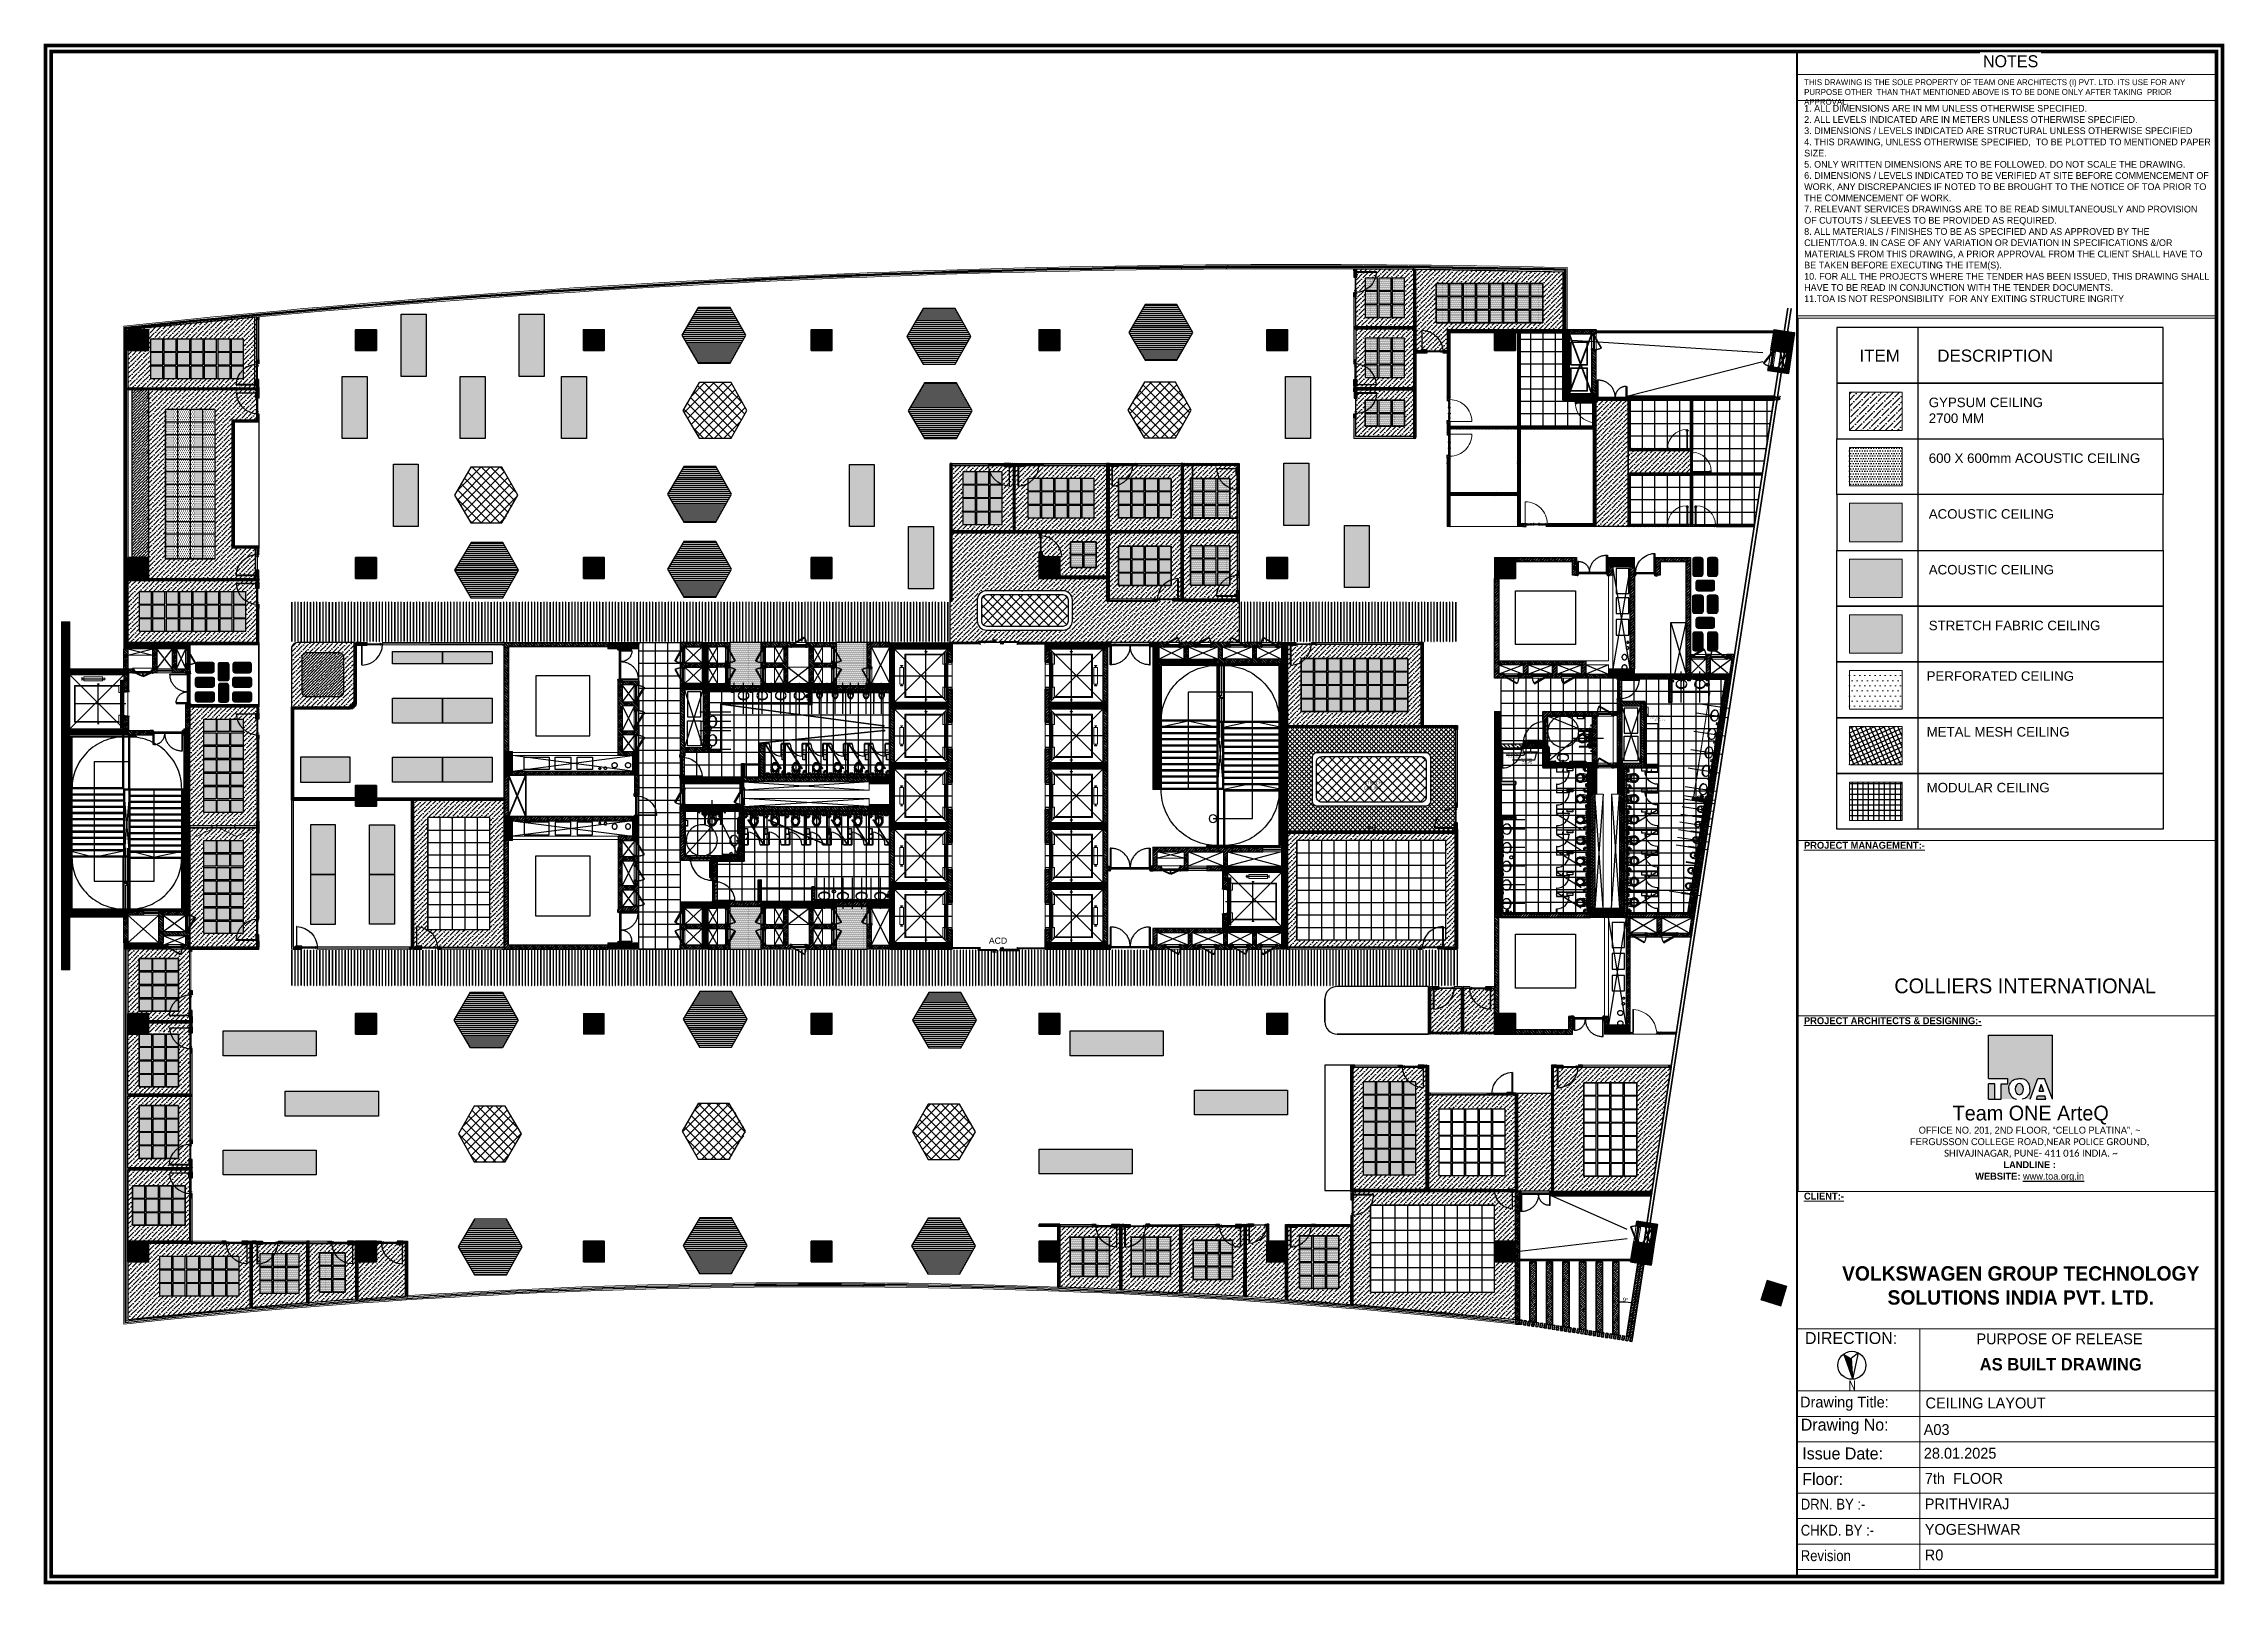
# Paper-space layout 'CEILING LAYOUT' of a CAD drawing. Header units: millimetres. Extents: x 5539.5 to 5560, y -482.5 to -468.
# The model-space entities are those that its viewports show. They can reach past a viewport. Long polylines and large blocks are cut down to what shows.
import ezdxf
from ezdxf import colors
from ezdxf.entities.mleader import LeaderData, LeaderLine
from ezdxf.enums import TextEntityAlignment as Align
from ezdxf.math import Vec2, Vec3

# ---------------------------------------------------------------- set-up
doc = ezdxf.new("R2010")
doc.units = ezdxf.units.MM
doc.header["$PDMODE"] = 3
for name, pattern in [('( Dashed )', [0.75, 0.5, -0.25]), ('( Hidden )', [0.375, 0.25, -0.125]), ('1', [0]), ('CENTER', [50.8, 31.75, -6.35, 6.35, -6.35]), ('DASHED', [0.75, 0.5, -0.25]), ('HIDDEN', [0.375, 0.25, -0.125]), ('HIDDEN2', [0.1875, 0.125, -0.0625])]:
    doc.linetypes.add(name, pattern=pattern)
for name, color, linetype, lineweight in [('A- Loose furniture', 11, 'Continuous', 5), ('A-ANNO-TEXT', 2, 'Continuous', 9), ('A-DOOR-FULL', 40, 'Continuous', 18), ('A-FURN-HUMAN', 252, 'Continuous', 9), ('A-FURN-LOOSE', 24, 'Continuous', 18), ('A-FURN-MODULAR-', 6, 'Continuous', 9), ('A-FURN-MODULAR-CHAIR', 5, 'Continuous', 5), ('A-FURN-MODULAR-TABLETOP', 250, 'Continuous', 13), ('A-GLASS PARTITION', 5, 'Continuous', 18), ('A-GYPSUM PARTITION', 250, 'Continuous', 35), ('A-PLAN-COLUMN', 3, 'Continuous', 0), ('A-PLAN-RCC-HATCH', 8, 'Continuous', 13), ('A-PLAN-THIN', 251, 'Continuous', 15), ('AR_DOOR', 42, 'Continuous', 0), ('AR_ELEVATION_01', 254, 'Continuous', 13), ('Base 7th & 9th', 250, 'Continuous', 35), ('CABLE TRAY POWER', 1, 'Continuous', 35), ('Doors', 7, 'Continuous', 13), ('FC DIM', 7, 'Continuous', 0), ('G-ANNO-TTLB', 250, 'Continuous', 9), ('GLASS', 170, 'Continuous', 20), ('I-FHP-G', 5, 'Continuous', 18), ('partition', 6, 'Continuous', 15), ('SANITARY', 34, 'Continuous', 20), ('Sliding Door', 5, '1', 25), ('SW-PARTITION GYPSUM', 30, 'Continuous', 18), ('TOA-FC-PERFORATED', 250, 'Continuous', 5), ('TOA-FL-SVF', 252, 'Continuous', 5), ('TOA-FL-TEXT', 3, 'Continuous', 5), ('TOA-FL-VT-1', 252, 'Continuous', 5), ('TOA_DOOR', 7, 'Continuous', 25)]:
    doc.layers.add(name, color=color, linetype=linetype, lineweight=lineweight)
for name, color, linetype in [('A-PLAN -GLASS FRAME', 4, 'Continuous'), ('A-PLAN-CL', 8, 'CENTER'), ('A-PLAN-DOOR', 7, 'Continuous'), ('A-PLAN-GRANITE', 5, 'Continuous'), ('A-PLAN-HATCH2', 8, 'Continuous'), ('A-PLAN-HIDDEN', 1, 'HIDDEN'), ('A-PLAN-PLASTER', 67, 'Continuous'), ('A-PLAN-RAILING', 2, 'Continuous'), ('A-PLAN-SANITARY FIXTURES', 35, 'Continuous'), ('A-PLAN-SLOPE', 250, 'Continuous'), ('A-PLAN-STAIRS', 1, 'Continuous'), ('A-PLAN-TEXT', 4, 'Continuous'), ('A-PLAN-THIN -1', 250, 'HIDDEN'), ('A-PLAN-TILE', 32, 'Continuous'), ('A-PLAN-WALL', 6, 'Continuous'), ('A-PLAN-WALL HATCH', 8, 'Continuous'), ('AREA SEPRATOR LINE', 254, 'Continuous'), ('BD SHEET-A2$0$A-BORDER', 253, 'Continuous'), ('BD SHEET-A2$0$A-TXT-ROM-100', 253, 'Continuous'), ('BULKHEAD', 253, 'HIDDEN'), ('CEILING', 7, 'Continuous'), ('CEILING TOA', 7, 'Continuous'), ('DOOR', 5, 'Continuous'), ('DOOR TOA', 7, 'Continuous'), ('ELECTRICAL EQUIPMENTS', 7, 'Continuous'), ('FR-CUSTOM', 40, 'Continuous'), ('I-FURN', 7, 'Continuous'), ('PARTITION GYPSUM', 250, 'Continuous'), ('STIFFNER', 7, 'Continuous'), ('TEXT', 250, 'Continuous'), ('TOA-FC-MODULAR', 7, 'Continuous')]:
    doc.layers.add(name, color=color, linetype=linetype)
doc.styles.add('ARIAL', font='arial.ttf')
doc.styles.add('BD SHEET-A2$0$kaustubh02', font='isocpeur.ttf')
doc.styles.add('CENTURY GOTHIC', font='GOTHIC.TTF')
doc.styles.add('Fineprint', font='GOTHIC.TTF')
doc.styles.get("Standard").update_dxf_attribs({"font": 'arial.ttf'})
doc.styles.add('TEXT @ 150', font='arial.ttf', dxfattribs={"height": 225})
doc.styles.add('TITLE', font='GOTHIC.TTF', dxfattribs={"height": 4})
doc.dimstyles.new('DIM40', dxfattribs={"dimtxt": 80, "dimasz": 20, "dimexe": 30, "dimexo": 25, "dimgap": 20, "dimtad": 1, "dimdec": 0, "dimzin": 0, "dimdsep": 46, "dimtxsty": 'Standard', "dimblk1": 'DOT', "dimblk2": 'DOT', "dimsah": 1, "dimcen": 0.09, "dimclrd": 1, "dimclre": 1, "dimclrt": 2, "dimadec": 0, "dimazin": 0, "dimtfac": 1, "dimtdec": 0, "dimtofl": 0, "dimtmove": 0, "dimatfit": 0, "dimldrblk": 'DOT', "dimfxl": 1, "dimtolj": 1, "dimtzin": 0, "dimarcsym": 0})
doc.dimstyles.new('RSP 250', dxfattribs={"dimtxt": 225, "dimasz": 50, "dimexe": 0, "dimexo": 0, "dimgap": 25, "dimtad": 1, "dimdsep": 46, "dimtxsty": 'Standard', "dimblk": 'DOT', "dimcen": 2.5, "dimclrd": 256, "dimclre": 256, "dimclrt": 4, "dimadec": 0, "dimazin": 0, "dimtfac": 1, "dimtmove": 0, "dimatfit": 3, "dimfxl": 1, "dimarcsym": 0})
pattern_1 = [(45, (2814309.825, -101916.18), (-22.0970869, 22.0970869), [])]
pattern_2 = [(45, (13069.08, -8478.743), (-26.94076836, 26.94076836), []), (135, (13069.08, -8478.743), (-26.94076836, -26.94076836), [])]
pattern_3 = [(45, (13169.08, -8478.743), (-26.94076836, 26.94076836), []), (135, (13169.08, -8478.743), (-26.94076836, -26.94076836), [])]
pattern_4 = [(315, (-36425.78, 307491.06), (-67.35192, -67.35192), []), (315, (-36380.88, 307491.06), (-67.35192, -67.35192), [])]
pattern_5 = [(315, (-36049.69, -291334.46), (67.35192, 67.35192), []), (315, (-36049.69, -291379.36), (67.35192, 67.35192), [])]
pattern_6 = [(315, (-169211.8, -300167.52), (67.35192, 67.35192), []), (315, (-169211.8, -300212.42), (67.35192, 67.35192), [])]
pattern_7 = [(225, (-169211.8, -300167.52), (22.4506403, -22.4506403), [])]
pattern_8 = [(315, (-169211.8, -300357.52), (67.35192, 67.35192), []), (315, (-169211.8, -300402.42), (67.35192, 67.35192), [])]
pattern_9 = [(315, (30988.2, -300357.52), (67.35192, 67.35192), []), (315, (30988.2, -300402.42), (67.35192, 67.35192), [])]
pattern_10 = [(225, (30988.2, -300357.52), (22.4506403, -22.4506403), [])]
pattern_11 = [(45, (-42266.07, -300862.51), (-67.35192, 67.35192), []), (45, (-42221.17, -300862.51), (-67.35192, 67.35192), [])]
pattern_12 = [(315, (2172951.63, 180883.06), (67.35192, 67.35192), []), (315, (2172951.63, 180838.16), (67.35192, 67.35192), [])]
pattern_13 = [(315, (2173351.63, 180883.06), (22.4506403, 22.4506403), [])]
pattern_14 = [(315, (2373251.63, 180883.06), (67.35192, 67.35192), []), (315, (2373251.63, 180838.16), (67.35192, 67.35192), [])]
pattern_15 = [(315, (2373251.63, 180883.06), (22.4506403, 22.4506403), [])]
pattern_16 = [(225, (2592651.63, 180883.06), (-67.35192, 67.35192), []), (225, (2592651.63, 180838.16), (-67.35192, 67.35192), [])]
pattern_17 = [(315, (10712.74, -302687.64), (67.35192, 67.35192), []), (315, (10712.74, -302732.54), (67.35192, 67.35192), [])]
pattern_18 = [(315, (-109844.92, -24414.985), (67.35192, 67.35192), []), (315, (-109844.92, -24459.89), (67.35192, 67.35192), [])]
pattern_19 = [(45, (18576.22, -299218.003), (22.4506403, -22.4506403), [])]
pattern_20 = [(45, (-219423.78, 302582), (67.35192, -67.35192), []), (45, (-219423.78, 302626.9), (67.35192, -67.35192), [])]
pattern_21 = [(45, (-219423.78, 298782), (67.35192, -67.35192), []), (45, (-219423.78, 298826.9), (67.35192, -67.35192), [])]
pattern_22 = [(225, (218576.22, -299218), (-67.35192, 67.35192), []), (225, (218576.22, -299262.9), (-67.35192, 67.35192), [])]
pattern_23 = [(45, (218576.22, -299218.003), (22.4506403, -22.4506403), [])]
pattern_24 = [(135, (-199887.5, -305320), (-67.35192, -67.35192), []), (135, (-199887.5, -305275.1), (-67.35192, -67.35192), [])]
pattern_25 = [(45, (2173251.63, 180883.06), (42.09495, 154.348152), [198.4375, -39.6875, 0, -39.6875])]
pattern_26 = [(45, (13069.08, -8578.743), (-26.94076836, 26.94076836), []), (135, (13069.08, -8578.743), (-26.94076836, -26.94076836), [])]
pattern_27 = [(45, (14423.91, 69222.26), (84.189901, 308.696304), [396.875, -79.375, 0, -79.375])]
pattern_28 = [(0, (14423.913, 69222.264), (15.875, 31.75), [0, -31.75])]
pattern_29 = [(45, (13069.08, -8478.74), (84.189901, 308.696304), [396.875, -79.375, 0, -79.375])]
pattern_30 = [(0, (13069.078, -8478.743), (15.875, 31.75), [0, -31.75])]
pattern_31 = [(0, (13069.078, -11728.556), (15.875, 31.75), [0, -31.75])]
pattern_32 = [(45, (13069.08, -8478.74), (-224.506403, 224.506403), []), (135, (13069.08, -8478.74), (-224.506403, -224.506403), [])]
pattern_33 = [(0, (19594.08, 10287.852), (15.875, 31.75), [0, -31.75])]
pattern_34 = [(45, (12572.984, -12321.12), (-26.94076836, 26.94076836), []), (135, (12572.984, -12321.12), (-26.94076836, -26.94076836), [])]
pattern_35 = [(315, (1895636.025, 2870014.33), (26.94076836, 26.94076836), []), (45, (1895636.025, 2870014.33), (-26.94076836, 26.94076836), [])]
pattern_36 = [(315, (1895636.025, 2871264.32), (26.94076836, 26.94076836), []), (45, (1895636.025, 2871264.32), (-26.94076836, 26.94076836), [])]
pattern_37 = [(180, (13069.08, -8478.74), (-7e-15, -95.25), [])]
pattern_38 = [(180, (13069.08, -12114.17), (-7e-15, -95.25), [])]
pattern_39 = [(180, (13069.08, -1205.73), (-7e-15, -95.25), [])]
pattern_40 = [(45, (13069.08, -8478.74), (-224.506403, 224.506403), []), (135, (13069.08, -8478.74), (-224.506403, -224.506403), [])]
pattern_41 = [(45, (13069.08, -8478.74), (52.1977387, 191.3917086), [246.0625, -49.2125, 0, -49.2125])]

psp = doc.layouts.new('CEILING LAYOUT')

# ---------------------------------------------------------------- texts
at = {"layer": 'BD SHEET-A2$0$A-TXT-ROM-100', "color": 7, "linetype": 'Continuous', "style": 'BD SHEET-A2$0$kaustubh02', "width": 0.8}
psp.add_text('N', height=0.101, dxfattribs=at).set_placement((5556.49, -480.685, 0))
at = {"layer": 'G-ANNO-TTLB', "style": 'TITLE'}
psp.add_text('PURPOSE OF RELEASE', height=0.1022, dxfattribs=at).set_placement((5558.477, -480.246, 0), align=Align.CENTER)
at = {"layer": 'G-ANNO-TTLB', "style": 'TITLE', "width": 0.9}
for s, p in [('DRN. BY :-', (5556.04, -481.803, 0)), ('CHKD. BY :-', (5556.04, -482.048, 0)), ('Revision', (5556.04, -482.288, 0))]:
    psp.add_text(s, height=0.1022, dxfattribs=at).set_placement(p)
at = {"layer": 'G-ANNO-TTLB', "attachment_point": 1}
for s, insert, char_height, width, style in [('\\PTHIS DRAWING IS THE SOLE PROPERTY OF TEAM ONE ARCHITECTS (I) PVT. LTD. ITS USE FOR ANY PURPOSE OTHER  THAN THAT MENTIONED ABOVE IS TO BE DONE ONLY AFTER TAKING  PRIOR APPROVAL.', (5556.072, -468.241, 0), 0.055353, 3.82633, 'Fineprint'), ('\\P1. ALL DIMENSIONS ARE IN MM UNLESS OTHERWISE SPECIFIED.\\P2. ALL LEVELS INDICATED ARE IN METERS UNLESS OTHERWISE SPECIFIED.\\P3. DIMENSIONS / LEVELS INDICATED ARE STRUCTURAL UNLESS OTHERWISE SPECIFIED\\P4. THIS DRAWING, UNLESS OTHERWISE SPECIFIED,  TO BE PLOTTED TO MENTIONED PAPER SIZE.\\P5. ONLY WRITTEN DIMENSIONS ARE TO BE FOLLOWED. DO NOT SCALE THE DRAWING.\\P6. DIMENSIONS / LEVELS INDICATED TO BE VERIFIED AT SITE BEFORE COMMENCEMENT OF WORK, ANY DISCREPANCIES IF NOTED TO BE BROUGHT TO THE NOTICE OF TOA PRIOR TO THE COMMENCEMENT OF WORK.\\P7. RELEVANT SERVICES DRAWINGS ARE TO BE READ SIMULTANEOUSLY AND PROVISION OF CUTOUTS / SLEEVES TO BE PROVIDED AS REQUIRED.\\P8. ALL MATERIALS / FINISHES TO BE AS SPECIFIED AND AS APPROVED BY THE CLIENT/TOA.9. IN CASE OF ANY VARIATION OR DEVIATION IN SPECIFICATIONS &/OR MATERIALS FROM THIS DRAWING, A PRIOR APPROVAL FROM THE CLIENT SHALL HAVE TO BE TAKEN BEFORE EXECUTING THE ITEM(S).\\P10. FOR ALL THE PROJECTS WHERE THE TENDER HAS BEEN ISSUED, THIS DRAWING SHALL HAVE TO BE READ IN CONJUNCTION WITH THE TENDER DOCUMENTS.\\P11.TOA IS NOT RESPONSIBILITY  FOR ANY EXITING STRUCTURE INGRITY', (5556.072, -468.47, 0), 0.063261, 3.82633, 'Fineprint'), ('\\pi0.63971,l0.02666;{\\H1.1x;DIRECTION: }', (5555.413, -480.131, 0), 0.1022, 5.49901, 'TITLE'), ('\\pl0.69636;Drawing Title:', (5555.337, -480.739, 0), 0.1022, 5.49901, 'TITLE'), ('CEILING LAYOUT', (5557.215, -480.748, 0), 0.1022, 5.49901, 'TITLE'), ('\\pi0.09811,l0.00409;{\\H1.1x;Drawing No:}', (5555.938, -480.947, 0), 0.1022, 3.56099, 'TITLE'), ('A03', (5557.198, -480.998, 0), 0.1022, 5.49901, 'TITLE'), ('\\pi0.08176,l0.00341;{\\H1.1x;Issue Date:}', (5555.969, -481.218, 0), 0.1022, 3.56099, 'TITLE'), ('28.01.2025', (5557.199, -481.221, 0), 0.1022, 5.49901, 'TITLE'), ('\\pi0.08176,l0.00341;{\\H1.1x;Floor:}', (5555.969, -481.459, 0), 0.1022, 3.56099, 'TITLE'), ('7th  FLOOR ', (5557.208, -481.458, 0), 0.1022, 5.49901, 'TITLE'), ('PRITHVIRAJ', (5557.208, -481.698, 0), 0.1022, 5.49901, 'TITLE'), ('YOGESHWAR', (5557.208, -481.938, 0), 0.1022, 5.49901, 'TITLE'), ('R0', (5557.208, -482.179, 0), 0.1022, 5.49901, 'TITLE')]:
    psp.add_mtext(s, dxfattribs=dict(at, insert=insert, char_height=char_height, width=width, style=style))
at = {"layer": 'G-ANNO-TTLB'}
for s, insert, char_height, width, attachment_point in [('{\\fCentury Gothic|b1|i0|c0|p34;\\LPROJECT MANAGEMENT:-}', (5556.07, -475.514, 0), 0.06579, 4.34471, 1), ('{\\fCentury Gothic|b1|i0|c0|p34;\\LPROJECT ARCHITECTS & DESIGNING:-}', (5556.07, -477.166, 0), 0.06579, 4.34471, 1), ('{\\fCentury Gothic|b1|i0|c0|p34;\\LCLIENT:-}', (5556.07, -478.818, 0), 0.06579, 4.34471, 1), ('{\\fCentury Gothic|b1|i0|c0|p34;VOLKSWAGEN GROUP TECHNOLOGY SOLUTIONS INDIA PVT. LTD.}', (5558.112, -479.511, 0), 0.13564, 3.81239, 2), ('{\\fCentury Gothic|b1|i0|c0|p34;\\C1;AS BUILT DRAWING}', (5558.489, -480.376), 0.11686, 2.35446, 2)]:
    psp.add_mtext(s, dxfattribs=dict(at, insert=insert, char_height=char_height, width=width, attachment_point=attachment_point))
at = {"layer": 'I-FURN', "color": 250, "insert": (5558.196, -478.197, 0), "char_height": 0.065027, "width": 4.50689, "attachment_point": 2, "style": 'CENTURY GOTHIC'}
psp.add_mtext('{\\H1x;\\C256;OFFICE NO. 201, 2ND FLOOR, “CELLO PLATINA”,\xa0~^JFERGUSSON COLLEGE ROAD,\\fCalibri|b0|i0|c0ROAD,ﾠ~\\fCentury Gothic|b0|i0|c0|p34;NEAR POLICE GROUND,\\P SHIVAJINAGAR, PUNE- 411 016 INDIA.\xa0~^J\\fCentury Gothic|b1|i0|c0|p34;LANDLINE :\\fCentury Gothic|b0|i0|c0|p34:ﾠ~8087048484 / 49494 \\fCalibri|b0|i0|c0|p34;\\H0.91663x;\\P\\fCentury Gothic|b1|i0|c0|p34;\\H1.091x;\\C250;WEBSITE: \\fCentury Gothic|b0|i0|c0|p34;\\L\\C5;www.toa.org.in}', dxfattribs=at)
at = {"layer": 'TEXT', "char_height": 0.13939, "width": 4.78945, "attachment_point": 2, "style": 'CENTURY GOTHIC'}
for s, insert in [('COLLIERS INTERNATIONAL', (5558.154, -476.801, 0)), ('{\\fCentury Gothic|b0|i0|c0|p34;Team \\C30;\\c1538278;ONE\\C256; ArteQ  }', (5558.206, -477.999, 0))]:
    psp.add_mtext(s, dxfattribs=dict(at, insert=insert))

msp = doc.modelspace()

# ---------------------------------------------------------------- texts
at = {"layer": 'A-PLAN-TEXT', "insert": (2382768.7, 473043.7, 0), "char_height": 300, "width": 9413.072, "attachment_point": 2, "style": 'ARIAL'}
msp.add_mtext('\\pi0.483;ACD', dxfattribs=at)
at = {"layer": 'FC DIM', "insert": (2400443.1, 480591), "char_height": 150, "attachment_point": 1, "style": 'TEXT @ 150'}
msp.add_mtext_dynamic_manual_height_columns('{\\C1;STRECH CEILING}', width=896.741, gutter_width=1125, heights=[0], dxfattribs=at)
at = {"layer": 'TOA-FL-TEXT', "color": 0, "attachment_point": 1, "style": 'ARIAL'}
for s, insert, char_height, width in [('ITEM', (2461050.8, 480952.9), 452.39, 1307.176), ('DESCRIPTION', (2463954.8, 480952.9), 452.389, 1307.176), ('GYPSUM CEILING\\P2700 MM', (2463638, 479160.7), 354.044, 8723.528), ('600 X 600mm ACOUSTIC CEILING', (2463638, 477081.2), 354.044, 8723.528), ('ACOUSTIC CEILING ', (2463638, 475001.7), 354.044, 8723.528), ('ACOUSTIC CEILING ', (2463638, 472922.2), 354.044, 8723.528), ('STRETCH FABRIC CEILING', (2463638, 470842.7), 354.044, 8723.528), ('PERFORATED CEILING ', (2463558.6, 468955.2), 354.044, 8723.528), ('METAL MESH CEILING ', (2463558.6, 466875.7), 354.044, 8723.528), ('MODULAR CEILING ', (2463558.6, 464796.2), 354.044, 8723.528)]:
    msp.add_mtext(s, dxfattribs=dict(at, insert=insert, char_height=char_height, width=width))

# ---------------------------------------------------------------- blocks, each defined once
blk = doc.blocks.new('A$C0D183257')
at = {"true_color": 0xe67817}
h = blk.add_hatch(color=30, dxfattribs=at)
edge = h.paths.add_edge_path()
edge.add_line((23.5, 23.4), (0, 23.4))
edge.add_line((0, 23.4), (0, 7.48))
edge.add_line((0, 7.48), (7.14, 7.48))
edge.add_line((7.14, 7.48), (7.14, 5.53))
edge.add_line((7.14, 5.53), (4.71, 5.53))
edge.add_line((4.71, 5.53), (4.71, 0))
edge.add_line((4.71, 0), (10.31, 0))
edge.add_spline(control_points=[(10.31, 0), (9.62, 0.12), (9.08, 0.38), (8.51, 0.86), (8.26, 1.18), (7.71, 2.12), (7.53, 2.79), (7.49, 3.54), (7.49, 3.62), (7.49, 3.7)], knot_values=[7.853991, 7.853991, 7.853991, 7.853991, 8.192998, 8.192998, 8.539221, 8.539221, 9.147575, 9.147575, 9.216959, 9.216959, 9.216959, 9.216959], degree=3, periodic=0)
edge.add_spline(control_points=[(7.49, 3.7), (7.49, 3.77), (7.49, 3.85), (7.53, 4.6), (7.71, 5.28), (8.26, 6.22), (8.51, 6.54), (9.09, 7.02), (9.64, 7.29), (10.74, 7.46), (11.05, 7.48), (11.31, 7.48)], knot_values=[7.853991, 7.853991, 7.853991, 7.853991, 7.923375, 7.923375, 8.531729, 8.531729, 8.877952, 8.877952, 9.224175, 9.224175, 9.406895, 9.406895, 9.406895, 9.406895], degree=3, periodic=0)
edge.add_spline(control_points=[(11.31, 7.48), (11.33, 7.48), (11.34, 7.48), (11.36, 7.48)], knot_values=[9.406895, 9.406895, 9.406895, 9.406895, 9.419059, 9.419059, 9.419059, 9.419059], degree=3, periodic=0)
edge.add_spline(control_points=[(11.36, 7.48), (11.38, 7.48), (11.4, 7.48), (11.41, 7.48)], knot_values=[9.406895, 9.406895, 9.406895, 9.406895, 9.419059, 9.419059, 9.419059, 9.419059], degree=3, periodic=0)
edge.add_spline(control_points=[(11.41, 7.48), (11.68, 7.48), (11.99, 7.46), (13.09, 7.29), (13.64, 7.02), (14.21, 6.54), (14.47, 6.22), (15.01, 5.28), (15.19, 4.6), (15.23, 3.85), (15.23, 3.77), (15.23, 3.7)], knot_values=[7.853991, 7.853991, 7.853991, 7.853991, 8.03671, 8.03671, 8.382934, 8.382934, 8.729157, 8.729157, 9.337511, 9.337511, 9.406895, 9.406895, 9.406895, 9.406895], degree=3, periodic=0)
edge.add_spline(control_points=[(15.23, 3.7), (15.23, 3.62), (15.23, 3.54), (15.19, 2.79), (15.01, 2.12), (14.47, 1.18), (14.21, 0.86), (13.64, 0.38), (13.11, 0.12), (12.41, 0)], knot_values=[7.853991, 7.853991, 7.853991, 7.853991, 7.923375, 7.923375, 8.531729, 8.531729, 8.877952, 8.877952, 9.216959, 9.216959, 9.216959, 9.216959], degree=3, periodic=0)
edge.add_line((12.41, 0), (15.3, 0))
edge.add_line((15.3, 0), (18.17, 7.48))
edge.add_line((18.17, 7.48), (20.6, 7.48))
edge.add_line((20.6, 7.48), (23.46, 0))
edge.add_line((23.46, 0), (23.5, 0))
edge.add_line((23.5, 0), (23.5, 23.4))
h.paths.add_polyline_path([(2.43, 5.53), (0, 5.53), (0, 0), (2.43, 0)], flags=16)
edge = h.paths.add_edge_path(flags=17)
edge.add_ellipse((11.36, 3.66), major_axis=(0, 2.07), ratio=0.724592, start_angle=0, end_angle=360, ccw=False)
h.paths.add_polyline_path([(19.38, 5.3), (18.6, 2.85), (20.17, 2.85)], flags=17)
h.paths.add_polyline_path([(20.7, 1.18), (18.06, 1.18), (17.68, 0), (21.08, 0)], flags=17)
at = {"color": 30, "true_color": 0xe67817}
for p, q in [((0, 7.48), (0, 23.4)), ((23.5, 0), (23.5, 23.4)), ((0, 7.48), (7.14, 7.48)), ((0, 0), (0, 5.53)), ((0, 0), (4.71, 0)), ((11.31, 7.48), (11.41, 7.48)), ((15.3, 0), (18.17, 7.48)), ((17.68, 0), (18.06, 1.18)), ((17.68, 0), (21.08, 0)), ((18.17, 7.48), (20.6, 7.48)), ((19.38, 5.3), (18.6, 2.85)), ((18.6, 2.85), (19.38, 5.3)), ((19.38, 5.3), (20.17, 2.85)), ((20.17, 2.85), (19.38, 5.3)), ((23.46, 0), (20.6, 7.48)), ((21.08, 0), (20.7, 1.18)), ((23.46, 0), (23.5, 0))]:
    blk.add_line(p, q, dxfattribs=at)
for points in [[(0, 23.4), (23.5, 23.4)], [(2.43, 0), (2.43, 5.53), (0, 5.53)], [(2.43, 0), (4.71, 0)], [(4.71, 0), (4.71, 5.53), (7.14, 5.53)], [(7.14, 5.53), (7.14, 7.48)], [(18.06, 1.18), (20.7, 1.18)], [(18.6, 2.85), (20.17, 2.85)]]:
    blk.add_lwpolyline(points, dxfattribs=at)
at = {"color": 30, "true_color": 0xe67817, "extrusion": (0, 0, -1)}
blk.add_ellipse((11.36, 3.66), major_axis=(0, 2.07), ratio=0.724592, start_param=-1.570796, end_param=4.712389, dxfattribs=at)
at = {"color": 30, "true_color": 0xe67817}
for points, knots in [([(7.49, 3.7), (7.49, 3.77), (7.49, 3.85), (7.53, 4.6), (7.71, 5.28), (8.26, 6.22), (8.51, 6.54), (9.09, 7.02), (9.64, 7.29), (10.76, 7.46), (11.09, 7.48), (11.36, 7.48)], [7.853991, 7.853991, 7.853991, 7.853991, 7.923375, 7.923375, 8.531729, 8.531729, 8.877952, 8.877952, 9.224175, 9.224175, 9.419059, 9.419059, 9.419059, 9.419059]), ([(7.49, 3.7), (7.49, 3.62), (7.49, 3.54), (7.53, 2.79), (7.71, 2.12), (8.26, 1.18), (8.51, 0.86), (9.08, 0.38), (9.62, 0.12), (10.31, 0)], [7.853991, 7.853991, 7.853991, 7.853991, 7.923375, 7.923375, 8.531729, 8.531729, 8.877952, 8.877952, 9.216959, 9.216959, 9.216959, 9.216959]), ([(15.23, 3.7), (15.23, 3.77), (15.23, 3.85), (15.19, 4.6), (15.01, 5.28), (14.47, 6.22), (14.21, 6.54), (13.64, 7.02), (13.09, 7.29), (11.96, 7.46), (11.64, 7.48), (11.36, 7.48)], [7.853991, 7.853991, 7.853991, 7.853991, 7.923375, 7.923375, 8.531729, 8.531729, 8.877952, 8.877952, 9.224175, 9.224175, 9.419059, 9.419059, 9.419059, 9.419059]), ([(15.23, 3.7), (15.23, 3.62), (15.23, 3.54), (15.19, 2.79), (15.01, 2.12), (14.47, 1.18), (14.21, 0.86), (13.64, 0.38), (13.11, 0.12), (12.41, 0)], [7.853991, 7.853991, 7.853991, 7.853991, 7.923375, 7.923375, 8.531729, 8.531729, 8.877952, 8.877952, 9.216959, 9.216959, 9.216959, 9.216959])]:
    blk.add_open_spline(points, degree=3, knots=knots, dxfattribs=at)
blk = doc.blocks.new('Human Figure')
at = {"layer": 'A-FURN-HUMAN', "lineweight": 5}
for p, q in [((4609.1, 5772.4, 0), (4611.7, 5776.6, 0)), ((4609.1, 5772.4, 0), (4611.7, 5776.6, 0)), ((4609.8, 5767, 0), (4609.1, 5772.4, 0)), ((4609.8, 5767, 0), (4609.1, 5772.4, 0)), ((4610.9, 5764.5), (4609.8, 5767, 0)), ((4610.9, 5764.5), (4609.8, 5767, 0)), ((4613.9, 5760.8, 0), (4611.2, 5763.9, 0)), ((4613.9, 5760.8, 0), (4611.2, 5763.9, 0)), ((4611.7, 5776.6, 0), (4616.2, 5779.5)), ((4611.7, 5776.6, 0), (4616.2, 5779.5)), ((4616, 5768.8), (4613.6, 5770, 0)), ((4613.6, 5770, 0), (4614.1, 5766.3, 0)), ((4616, 5768.8), (4613.6, 5770, 0)), ((4613.6, 5770, 0), (4614.1, 5766.3, 0)), ((4615.5, 5764.5), (4614.1, 5766.3, 0)), ((4615.5, 5764.5), (4614.1, 5766.3, 0)), ((4615.5, 5764.5), (4617, 5762.6)), ((4615.5, 5764.5), (4617, 5762.6)), ((4620.8, 5768.3, 0), (4616, 5768.8)), ((4620.8, 5768.3, 0), (4616, 5768.8)), ((4616.2, 5779.5), (4621.5, 5780.2, 0)), ((4616.2, 5779.5), (4621.5, 5780.2, 0)), ((4625.5, 5769, 0), (4620.8, 5768.3, 0)), ((4625.5, 5769, 0), (4620.8, 5768.3, 0)), ((4621.5, 5780.2, 0), (4626.2, 5778.9, 0)), ((4621.5, 5780.2, 0), (4626.2, 5778.9, 0)), ((4625.9, 5764.5), (4626.2, 5766.3, 0)), ((4625.9, 5764.5), (4626.2, 5766.3, 0)), ((4626.5, 5763.2, 0), (4626, 5763.2, 0)), ((4626.5, 5763.2, 0), (4626, 5763.2, 0)), ((4626.2, 5778.9, 0), (4629.8, 5774.7, 0)), ((4626.2, 5778.9, 0), (4629.8, 5774.7, 0)), ((4626.8, 5767.9), (4626.2, 5766.3, 0)), ((4626.8, 5767.9), (4626.2, 5766.3, 0)), ((4626.3, 5761.9, 0), (4626.5, 5763.2, 0)), ((4626.3, 5761.9, 0), (4626.5, 5763.2, 0)), ((4626.9, 5771.3, 0), (4626.8, 5767.9)), ((4626.9, 5771.3, 0), (4626.8, 5767.9)), ((4629.3, 5764.5), (4630, 5767.7, 0)), ((4629.3, 5764.5), (4630, 5767.7, 0)), ((4629.8, 5774.7, 0), (4630.6, 5772.6, 0)), ((4629.8, 5774.7, 0), (4630.6, 5772.6, 0)), ((4630.6, 5772.6, 0), (4630, 5767.7, 0)), ((4630.6, 5772.6, 0), (4630, 5767.7, 0))]:
    blk.add_line(p, q, dxfattribs=at)
at = {"layer": 'A-FURN-HUMAN', "linetype": '( Hidden )', "lineweight": 5, "ltscale": 2}
for p, q in [((4611.2, 5763.9, 0), (4610.9, 5764.5, 0)), ((4611.2, 5763.9, 0), (4610.9, 5764.5, 0)), ((4615, 5761.3, 0), (4613.9, 5760.8, 0)), ((4615, 5761.3, 0), (4613.9, 5760.8, 0)), ((4615.2, 5759, 0), (4615, 5761.3, 0)), ((4615.2, 5759, 0), (4615, 5761.3, 0)), ((4617, 5762.6), (4616.5, 5762.1)), ((4617, 5762.6), (4616.5, 5762.1)), ((4616.5, 5762.1), (4618.4, 5760.4, 0)), ((4616.5, 5762.1), (4618.4, 5760.4, 0)), ((4618.4, 5760.4, 0), (4619.7, 5757.7, 0)), ((4618.4, 5760.4, 0), (4619.7, 5757.7, 0)), ((4624.1, 5759.2, 0), (4624.8, 5760.8, 0)), ((4624.1, 5759.2, 0), (4624.8, 5760.8, 0)), ((4625.3, 5759.9, 0), (4624.5, 5759, 0)), ((4625.3, 5759.9, 0), (4624.5, 5759, 0)), ((4624.8, 5760.8, 0), (4626.3, 5761.9, 0)), ((4624.8, 5760.8, 0), (4626.3, 5761.9, 0)), ((4625.5, 5759.1, 0), (4625.3, 5759.9, 0)), ((4625.5, 5759.1, 0), (4625.3, 5759.9, 0)), ((4626, 5763.2, 0), (4626.1, 5764.4, 0)), ((4626, 5763.2, 0), (4626.1, 5764.4, 0)), ((4628.9, 5762.7, 0), (4627.7, 5760.5, 0)), ((4628.9, 5762.7, 0), (4627.7, 5760.5, 0)), ((4627.7, 5760.5, 0), (4628.1, 5759.2, 0)), ((4627.7, 5760.5, 0), (4628.1, 5759.2, 0)), ((4629.1, 5763.9, 0), (4628.9, 5762.7, 0)), ((4629.1, 5763.9, 0), (4628.9, 5762.7, 0)), ((4629.3, 5764.5, 0), (4629.1, 5763.9, 0)), ((4629.3, 5764.5, 0), (4629.1, 5763.9, 0)), ((4616.1, 5757.4), (4615.2, 5759, 0)), ((4616.1, 5757.4), (4615.2, 5759, 0)), ((4618.2, 5756, 0), (4616.1, 5757.4)), ((4618.2, 5756, 0), (4616.1, 5757.4)), ((4619.2, 5757.5, 0), (4618.2, 5758.8, 0)), ((4618.2, 5758.8, 0), (4618.4, 5757.8, 0)), ((4619.2, 5757.5, 0), (4618.2, 5758.8, 0)), ((4618.2, 5758.8, 0), (4618.4, 5757.8, 0)), ((4619.3, 5756.2, 0), (4618.2, 5756, 0)), ((4619.3, 5756.2, 0), (4618.2, 5756, 0)), ((4618.4, 5757.8, 0), (4619.3, 5756.2, 0)), ((4618.4, 5757.8, 0), (4619.3, 5756.2, 0)), ((4619.7, 5757.7, 0), (4619.2, 5757.5, 0)), ((4619.7, 5757.7, 0), (4619.2, 5757.5, 0)), ((4624.5, 5759, 0), (4624.1, 5759.2, 0)), ((4624.5, 5759, 0), (4624.1, 5759.2, 0)), ((4624.5, 5757.9, 0), (4625.5, 5759.1, 0)), ((4624.5, 5757.9, 0), (4625.5, 5759.1, 0)), ((4624.9, 5757.4, 0), (4624.5, 5757.9, 0)), ((4624.9, 5757.4, 0), (4624.5, 5757.9, 0)), ((4626.9, 5757.3, 0), (4624.9, 5757.4, 0)), ((4626.9, 5757.3, 0), (4624.9, 5757.4, 0)), ((4628.1, 5759.2, 0), (4626.9, 5757.3, 0)), ((4628.1, 5759.2, 0), (4626.9, 5757.3, 0))]:
    blk.add_line(p, q, dxfattribs=at)
at = {"layer": 'A-FURN-HUMAN', "linetype": '( Hidden )', "lineweight": 5, "ltscale": 3}
for p, q in [((4625.9, 5764.4, 0), (4625.9, 5764.6, 0)), ((4625.9, 5764.4, 0), (4625.9, 5764.6, 0)), ((4626.1, 5764.4, 0), (4625.9, 5764.4, 0)), ((4626.1, 5764.4, 0), (4625.9, 5764.4, 0))]:
    blk.add_line(p, q, dxfattribs=at)
at = {"layer": 'A-FURN-HUMAN', "lineweight": 5, "elevation": 0}
for points in [[(4622.5, 5772.1), (4621.4, 5771.5), (4619.5, 5771.2), (4618, 5771.4), (4616.4, 5771), (4615.5, 5772.1), (4615.2, 5774.3), (4616.3, 5777.2), (4618.1, 5778.1), (4620.1, 5778.1), (4621.8, 5777.3), (4623.1, 5774.9), (4622.5, 5771.2), (4620.3, 5770.2), (4619.9, 5769.1), (4619.4, 5769.2), (4619, 5770.2), (4616.9, 5771)], [(4622.5, 5772.1), (4621.4, 5771.5), (4619.5, 5771.2), (4618, 5771.4), (4616.4, 5771), (4615.5, 5772.1), (4615.2, 5774.3), (4616.3, 5777.2), (4618.1, 5778.1), (4620.1, 5778.1), (4621.8, 5777.3), (4623.1, 5774.9), (4622.5, 5771.2), (4620.3, 5770.2), (4619.9, 5769.1), (4619.4, 5769.2), (4619, 5770.2), (4616.9, 5771)], [(4625.5, 5769), (4626.9, 5771.3)], [(4625.5, 5769), (4626.9, 5771.3)], [(4626.1, 5764.3), (4629, 5763.9)], [(4626.1, 5764.3), (4629, 5763.9)], [(4626.5, 5763.2), (4629, 5762.6)], [(4626.5, 5763.2), (4629, 5762.6)]]:
    blk.add_lwpolyline(points, dxfattribs=at)
at = {"layer": 'A-FURN-MODULAR-CHAIR', "color": 18, "lineweight": 15, "true_color": 0x000000}
for p, q in [((4610.7, 5775, 0), (4610.7, 5779.3, 0)), ((4613.6, 5782.3, 0), (4625.5, 5782.3, 0)), ((4628.4, 5779.3, 0), (4628.4, 5776.2, 0))]:
    blk.add_line(p, q, dxfattribs=at)
at = {"layer": 'A-FURN-MODULAR-CHAIR', "lineweight": 15}
for p, q in [((4610.7, 5775, 0), (4610.7, 5779.3, 0)), ((4613.6, 5782.3, 0), (4625.5, 5782.3, 0)), ((4628.4, 5779.3, 0), (4628.4, 5776.2, 0))]:
    blk.add_line(p, q, dxfattribs=at)
at = {"layer": 'A-FURN-MODULAR-CHAIR', "color": 18, "lineweight": 15, "true_color": 0x000000, "elevation": 0}
for points in [[(4611.3, 5784.1), (4611.7, 5783.2)], [(4618.6, 5784.8), (4618.6, 5782.3)], [(4620.6, 5784.8), (4620.6, 5782.3)], [(4627.9, 5784.2), (4627.5, 5783.3)]]:
    blk.add_lwpolyline(points, dxfattribs=at)
at = {"layer": 'A-FURN-MODULAR-CHAIR', "lineweight": 15, "elevation": 0}
for points in [[(4611.3, 5784.1), (4611.7, 5783.2)], [(4618.6, 5784.8), (4618.6, 5782.3)], [(4620.6, 5784.8), (4620.6, 5782.3)], [(4627.9, 5784.2), (4627.5, 5783.3)]]:
    blk.add_lwpolyline(points, dxfattribs=at)
at = {"layer": 'A-FURN-MODULAR-CHAIR', "color": 18, "lineweight": 15, "true_color": 0x000000, "elevation": 0}
blk.add_lwpolyline([(4625.9, 5764.6, -0.034638), (4625.5, 5764.5), (4615.5, 5764.5)], format="xyb", dxfattribs=at)
at = {"layer": 'A-FURN-MODULAR-CHAIR', "lineweight": 15, "elevation": 0}
blk.add_lwpolyline([(4625.9, 5764.6, -0.034638), (4625.5, 5764.5), (4615.5, 5764.5)], format="xyb", dxfattribs=at)
at = {"layer": 'A-FURN-MODULAR-CHAIR', "color": 18, "lineweight": 15, "true_color": 0x000000}
for centre, radius, start, end in [((4613.6, 5779.3, 0), 2.96, 90.0001, 180.0001), ((4619.7, 5763.5, 0), 22.3, 68.458, 112.0994), ((4619.7, 5763.5, 0), 21.3, 68.4839, 112.0994), ((4625.5, 5779.3, 0), 2.96, 0.0001, 90.0001)]:
    blk.add_arc(centre, radius, start, end, dxfattribs=at)
at = {"layer": 'A-FURN-MODULAR-CHAIR', "lineweight": 15}
for centre, radius, start, end in [((4613.6, 5779.3, 0), 2.96, 90.0001, 180.0001), ((4619.7, 5763.5, 0), 22.3, 68.458, 112.0994), ((4619.7, 5763.5, 0), 21.3, 68.4839, 112.0994), ((4625.5, 5779.3, 0), 2.96, 0.0001, 90.0001)]:
    blk.add_arc(centre, radius, start, end, dxfattribs=at)
blk = doc.blocks.new('fea')
at = {"layer": 'A-FURN-MODULAR-TABLETOP'}
for p, q in [((37590.9, 23464.5, 0), (37601.3, 23439, 0)), ((37598.2, 23474.1, 0), (37625.6, 23470.4, 0)), ((37630.1, 23459.2, 0), (37613.3, 23437.4, 0))]:
    blk.add_line(p, q, dxfattribs=at)
for centre, start, end in [((37597.3, 23467.2, 0), 82.3052, 202.3052), ((37624.6, 23463.5, 0), 322.3052, 82.3052), ((37607.8, 23441.7, 0), 202.3052, 322.3052)]:
    blk.add_arc(centre, 6.97, start, end, dxfattribs=at)
at = {"layer": 'A-FURN-HUMAN', "color": 161, "linetype": 'ByBlock'}
for p, xscale, rotation in [((41140.7, 16984.3, 0), -0.9999999999999998, 349.8129158478098), ((30238, 23417.3, 0), -1, 231.5303956231409)]:
    blk.add_blockref('Human Figure', p, dxfattribs=dict(at, xscale=xscale, rotation=rotation))
at = {"layer": 'A-FURN-HUMAN', "color": 161, "linetype": 'ByBlock', "rotation": 111.5602194000297}
blk.add_blockref('Human Figure', (44652, 21272.8, 0), dxfattribs=at)
blk = doc.blocks.new('BAYCH')
at = {"layer": 'A-FURN-LOOSE', "color": 153, "ltscale": 0.95}
for p, q in [((38347006, -237001), (38347006, -236619)), ((38347087, -237001), (38347087, -236619))]:
    blk.add_line(p, q, dxfattribs=at)
for points in [[(38347115, -236491), (38347531, -236491, -0.464525), (38347531, -236491), (38347531, -236513)], [(38347128, -236570), (38347548, -236511, -0.464525), (38347606, -236560), (38347606, -237060, -0.464525), (38347548, -237109), (38347128, -237050)], [(38347531, -237106), (38347531, -237128, -0.464525), (38347531, -237128), (38347115, -237129)]]:
    blk.add_lwpolyline(points, format="xyb", dxfattribs=at)
for centre, radius, start, end in [((38347137, -236619), 130, 99.6643, 180), ((38347137, -236619), 50, 99.6643, 180), ((38347137, -237001), 130, 180, 260.3357), ((38347137, -237001), 50, 180, 260.3357)]:
    blk.add_arc(centre, radius, start, end, dxfattribs=at)
blk = doc.blocks.new('PH')
at = {"layer": 'A-PLAN-SANITARY FIXTURES'}
for points in [[(142, 136), (142, 8), (-143, 8), (-143, 136)], [(137, 131), (137, 13), (-137, 13), (-137, 131)]]:
    blk.add_lwpolyline(points, close=True, dxfattribs=at)
blk = doc.blocks.new('WC')
at = {"layer": 'A-PLAN-SANITARY FIXTURES'}
for p, q in [((-138, 69), (-103, 69)), ((-138, 69), (-138, -69)), ((-135, 87), (-103, 87)), ((-110, 92), (-134, 92)), ((-130, 69), (-130, -69)), ((-114, 69), (-114, -69)), ((-103, 87), (-103, 69)), ((0, 161), (0, -161)), ((-138, -69), (-103, -69)), ((-135, -87), (-103, -87)), ((-110, -92), (-134, -92)), ((-103, -69), (-103, -87)), ((-88, -70), (-20, -3))]:
    blk.add_line(p, q, dxfattribs=at)
at = {"layer": 'A-PLAN-SANITARY FIXTURES', "color": 35}
for p, q in [((-64, 411), (-64, 288)), ((-59, 416), (-10, 425)), ((-59, 283), (-10, 275)), ((-10, 425), (-10, 275)), ((0, 433), (0, 266)), ((-163, -375), (-163, -450)), ((-88, -375), (-163, -375)), ((-88, -450), (-163, -450)), ((-88, -450), (-88, -375)), ((-56, -345), (0, -345)), ((-56, -355), (-56, -345)), ((-56, -355), (0, -355))]:
    blk.add_line(p, q, dxfattribs=at)
at = {"layer": 'A-PLAN-SANITARY FIXTURES', "linetype": 'HIDDEN', "ltscale": 100}
for p, q in [((0, 122), (161, 122)), ((0, 85), (161, 85)), ((161, 122), (161, 85)), ((0, -85), (161, -85)), ((0, -122), (161, -122)), ((161, -85), (161, -122))]:
    blk.add_line(p, q, dxfattribs=at)
at = {"layer": 'A-PLAN-SANITARY FIXTURES'}
for points in [[(-550, 0, -0.12736), (-534, 81, -0.267926), (-322, 206, -0.291082), (-135, 87, -0.267926)], [(-135, -87, -0.291082), (-322, -206, -0.267926), (-534, -81, -0.12736), (-550, 0, -0.12736)], [(-293, 190, 0.282395), (-514, 71, 0.128205), (-528, 0, 0.128205), (-514, -71, 0.282395), (-293, -192)], [(0, 161, 0.051675), (-172, 190, 0.105989), (-229, 184, 0.06337)], [(0, -161, -0.051675), (-172, -190, -0.105989), (-229, -184, -0.06337)]]:
    blk.add_lwpolyline(points, format="xyb", dxfattribs=at)
at = {"layer": 'A-PLAN-SANITARY FIXTURES', "linetype": 'HIDDEN', "ltscale": 100}
blk.add_lwpolyline([(-505, 0, -0.129476), (-494, 61, -0.265771), (-321, 161, -1), (-321, -161, -0.265771), (-494, -61, -0.129476)], format="xyb", close=True, dxfattribs=at)
at = {"layer": 'A-PLAN-SANITARY FIXTURES'}
blk.add_lwpolyline([(-488, 0, -0.130858), (-479, 53, -0.264614), (-321, 144, -0.999609), (-321, -144, -0.264614), (-479, -53, -0.130858)], format="xyb", close=True, dxfattribs=at)
at = {"layer": 'A-PLAN-SANITARY FIXTURES', "const_width": 40}
blk.add_lwpolyline([(0, 20, 1), (0, -20, 1)], format="xyb", dxfattribs=at)
at = {"layer": 'A-PLAN-SANITARY FIXTURES'}
for centre in [(-39, 103), (-39, -103)]:
    blk.add_circle(centre, 18.4, dxfattribs=at)
at = {"layer": 'A-PLAN-SANITARY FIXTURES', "color": 35}
blk.add_circle((-125, -412), 37.5, dxfattribs=at)
at = {"layer": 'A-PLAN-SANITARY FIXTURES'}
for centre, radius, start, end in [((-122, 99), 13.8, 329.83099, 210.16901), ((0, 0), 40, 90.03581, 269.96419), ((-122, -99), 13.8, 149.83099, 30.16901)]:
    blk.add_arc(centre, radius, start, end, dxfattribs=at)
at = {"layer": 'A-PLAN-SANITARY FIXTURES', "color": 35}
for centre, radius, start, end in [((-59, 411), 5, 90, 180), ((-59, 288), 5, 180, 270), ((0, 423), 10, 90.01201, 171.46923), ((0, 276), 10, 188.53077, 269.98799), ((-91, -327), 13.4, 59.03852, 15.49678), ((-80, -337), 13.4, 80.60332, 25.70351), ((-69, -344), 13.4, 84.22203, 337.48366)]:
    blk.add_arc(centre, radius, start, end, dxfattribs=at)
at = {"layer": 'A-PLAN-SANITARY FIXTURES'}
blk.add_solid([(-63, -31), (-48, -45), (-88, -70)], dxfattribs=at)
blk = doc.blocks.new('A$C3F28102C')
at = {"layer": 'A-PLAN-DOOR'}
h = blk.add_hatch(dxfattribs=at)
h.set_pattern_fill('ANSI31', color=256, style=0)
h.set_pattern_definition([(315, (-1529.3283, 1000.1135), (-0.44194174, -0.44194174), [])])
h.paths.add_polyline_path([(1, -15), (0, -15), (0, 0), (1, 0)])
h.paths.add_polyline_path([(1, 0), (1, 0), (0, 0), (0, 1, 0.115729)])
h.paths.add_polyline_path([(5, -15), (4, -15), (4, 0), (5, 0)])
h.paths.add_polyline_path([(5, 0), (4, 0), (4, 0, 0.115729), (5, 1)])
at = {"layer": 'A-PLAN-DOOR', "color": 2}
for points in [[(1, 0), (1, -15), (0, -15), (0, 1)], [(4, 0), (4, -15), (5, -15), (5, 1)]]:
    blk.add_lwpolyline(points, dxfattribs=at)
for radius in [3.42, 2.42]:
    blk.add_circle((2, 3), radius, dxfattribs=at)
blk = doc.blocks.new('shaft door 750')
at = {"layer": 'A-PLAN-DOOR'}
for p, q in [((335, 60), (-335, 60)), ((-335, 0), (-335, 60)), ((335, 53), (-335, 53)), ((335, 6), (-335, 6)), ((335, 0), (-335, 0)), ((335, 0), (335, 60)), ((-374, -70), (-374, -65)), ((-374, -65), (-374, -70))]:
    blk.add_line(p, q, dxfattribs=at)
for points in [[(-375, 150), (-375, 150), (-375, -70), (-430, -70)], [(375, 150), (375, 150), (375, -70), (430, -70)]]:
    blk.add_lwpolyline(points, dxfattribs=at)
for points in [[(-375, 52), (-374, 52), (-374, -62), (-375, -62)], [(-373, 58), (-341, 58), (-341, -3), (-326, -3), (-326, -35), (-340, -68), (-373, -68), (-373, -60), (-374, -60), (-374, -62), (-374, -70), (-339, -70), (-324, -35), (-324, -2), (-339, -2), (-339, 60), (-374, 60), (-374, 50), (-373, 50)], [(373, 58), (341, 58), (341, -3), (326, -3), (326, -35), (340, -68), (373, -68), (373, -60), (374, -60), (374, -62), (374, -70), (339, -70), (324, -35), (324, -2), (339, -2), (339, 60), (374, 60), (374, 50), (373, 50)], [(375, 52), (374, 52), (374, -62), (375, -62)]]:
    blk.add_lwpolyline(points, close=True, dxfattribs=at)
at = {"layer": 'A-PLAN-DOOR', "linetype": 'HIDDEN', "ltscale": 300}
blk.add_lwpolyline([(337, 60), (320, 31), (-295, 387), (-279, 415)], close=True, dxfattribs=at)
blk.add_arc((338, 60), 712, 152.68066, 180, dxfattribs=at)
at = {"layer": 'A-PLAN-THIN'}
for p, q in [((395, 150), (-395, 150)), ((375, -70), (-375, -70))]:
    blk.add_line(p, q, dxfattribs=at)
at = {"layer": 'A-PLAN-DOOR', "xscale": -0.9973404255317604, "yscale": 0.9973404255317604, "zscale": 0.9973404255317604}
blk.add_blockref('A$C3F28102C', (339, 60), dxfattribs=at)
blk = doc.blocks.new('Door 1500 mm')
at = {"layer": 'A-PLAN-DOOR'}
for p, q in [((-749, 145), (-749, 150)), ((710, 60), (-710, 60)), ((-710, 60), (-710, 0)), ((710, 53), (-710, 53)), ((710, 6), (-710, 6)), ((710, 0), (-710, 0)), ((-150, 0), (-150, 53)), ((710, 60), (710, 0)), ((749, 145), (749, 150))]:
    blk.add_line(p, q, dxfattribs=at)
for points in [[(-750, -90), (-750, -90), (-750, 150), (-851, 150)], [(750, -89), (750, 150), (851, 150)]]:
    blk.add_lwpolyline(points, dxfattribs=at)
for points in [[(-750, 8), (-749, 8), (-749, 142), (-750, 142)], [(-748, 1), (-716, 1), (-716, 63), (-701, 63), (-701, 95), (-715, 148), (-748, 148), (-748, 140), (-749, 140), (-749, 142), (-749, 150), (-714, 150), (-699, 95), (-699, 62), (-714, 62), (-714, 0), (-749, 0), (-749, 10), (-748, 10)], [(748, 1), (716, 1), (716, 63), (701, 63), (701, 95), (715, 148), (748, 148), (748, 140), (749, 140), (749, 142), (749, 150), (714, 150), (699, 95), (699, 62), (714, 62), (714, 0), (749, 0), (749, 10), (748, 10)], [(750, 8), (749, 8), (749, 142), (750, 142)]]:
    blk.add_lwpolyline(points, close=True, dxfattribs=at)
at = {"layer": 'A-PLAN-DOOR', "linetype": 'HIDDEN', "ltscale": 300}
for points in [[(-712, -7), (-679, -7), (-679, -535), (-712, -535)], [(712, -7), (679, -7), (679, -836), (712, -836)]]:
    blk.add_lwpolyline(points, close=True, dxfattribs=at)
for centre, radius, start, end in [((-679, -7), 529, 270, 0.75702), ((679, -7), 829, 179.51698, 270)]:
    blk.add_arc(centre, radius, start, end, dxfattribs=at)
at = {"layer": 'A-PLAN-DOOR', "extrusion": (0, 0, -1), "yscale": 0.9981851179673188, "zscale": -0.9981851179673188, "rotation": 180}
for p, xscale in [((714, 0), 0.9981851179673188), ((-714, 0), -0.9981851179673188)]:
    blk.add_blockref('A$C3F28102C', p, dxfattribs=dict(at, xscale=xscale))
blk = doc.blocks.new('AHU-2')
at = {"layer": 'A-PLAN-RCC-HATCH'}
h = blk.add_hatch(dxfattribs=at)
h.set_pattern_fill('ANSI31', color=256, scale=10, angle=360, style=0)
h.set_pattern_definition([(225, (404828.933, -181289.705), (22.4506403, -22.4506403), [])])
h.paths.add_polyline_path([(3824, 2366), (3824, 2816), (2574, 2816), (2574, 2366)])
h = blk.add_hatch(dxfattribs=at)
h.set_pattern_fill('ANSI31', color=256, scale=10, angle=360, style=0)
h.set_pattern_definition([(225, (404828.933, -186814.705), (22.4506403, -22.4506403), [])])
h.paths.add_polyline_path([(3824, -3009), (3824, -2559), (2574, -2559), (2574, -3009)])
at = {"layer": 'A-PLAN-WALL HATCH'}
h = blk.add_hatch(dxfattribs=at)
h.set_pattern_fill('ANSI32', color=256, scale=10, style=0)
h.set_pattern_definition(pattern_4)
h.paths.add_polyline_path([(1474, 1966), (1474, 2616), (2574, 2616), (2574, 2816), (1069, 2816), (1069, 2616), (1274, 2616), (1274, 2166), (74, 2166), (74, 2616), (279, 2616), (279, 2816), (-331, 2816), (-331, 2616), (-126, 2616), (-126, 2166), (-1326, 2166), (-1326, 2616), (-1121, 2616), (-1121, 2816), (-1731, 2816), (-1731, 2616), (-1526, 2616), (-1526, 2166), (-2726, 2166), (-2726, 2616), (-2521, 2616), (-2521, 2816), (-2926, 2816), (-2926, -2009), (-2726, -2009), (-2726, 1966)])
h = blk.add_hatch(dxfattribs=at)
h.set_pattern_fill('ANSI32', color=256, scale=10, style=0)
h.set_pattern_definition(pattern_4)
h.paths.add_polyline_path([(3824, 2366), (3624, 2366), (3624, -2559), (3824, -2559)])
h = blk.add_hatch(dxfattribs=at)
h.set_pattern_fill('ANSI32', color=256, scale=10, style=0)
h.set_pattern_definition(pattern_4)
h.paths.add_polyline_path([(-1926, -3009), (1034, -3009), (1034, -2159), (834, -2159), (834, -2809), (-1926, -2809)])
h = blk.add_hatch(dxfattribs=at)
h.set_pattern_fill('ANSI32', color=256, scale=10, style=0)
h.set_pattern_definition(pattern_4)
h.paths.add_polyline_path([(2774, -2559), (2774, -2159), (2574, -2159), (2574, -2559)])
at = {"layer": 'A-PLAN-COLUMN', "elevation": 0}
for points in [[(3824, 2366), (3824, 2816), (2574, 2816), (2574, 2366)], [(3824, -3009), (3824, -2559), (2574, -2559), (2574, -3009)]]:
    blk.add_lwpolyline(points, close=True, dxfattribs=at)
at = {"layer": 'A-PLAN-HIDDEN', "ltscale": 1000}
for p, q in [((-2726, 2166), (-1526, 2616)), ((-1526, 2166), (-2726, 2616)), ((-1326, 2616), (-126, 2166)), ((-126, 2616), (-1326, 2166)), ((1274, 2616), (74, 2166)), ((74, 2616), (1274, 2166)), ((2574, 2166), (1474, 2616)), ((1474, 2166), (2574, 2616)), ((3624, -2559), (2774, 2366)), ((3624, 2366), (2774, -2559))]:
    blk.add_line(p, q, dxfattribs=at)
at = {"layer": 'A-PLAN-HIDDEN', "ltscale": 1000, "elevation": 0}
for points in [[(974, -1409), (974, 1191), (-1926, 1191), (-1926, -1409)], [(3549, -18), (2949, -18), (2949, 732), (3549, 732)], [(3549, -1068), (2949, -1068), (2949, -318), (3549, -318)], [(3549, -2479), (2949, -2479), (2949, -1279), (3549, -1279)]]:
    blk.add_lwpolyline(points, close=True, dxfattribs=at)
at = {"layer": 'A-PLAN-HIDDEN', "ltscale": 1000}
for centre, radius in [((3344, 2296), 125), ((3344, 1796), 125), ((3487, 1351), 61.9), ((3504, 1081), 45.1)]:
    blk.add_circle(centre, radius, dxfattribs=at)
at = {"layer": 'A-PLAN-THIN', "elevation": 0}
for points in [[(1474, 2166), (2574, 2166), (2574, 2366)], [(1474, 1966), (2574, 1966), (2574, -2159)], [(2774, 2366), (2774, -2159)]]:
    blk.add_lwpolyline(points, dxfattribs=at)
at = {"layer": 'A-PLAN-WALL', "elevation": 0}
for points in [[(1474, 1966), (1474, 1966), (1474, 1966), (1474, 2616), (2574, 2616), (2574, 2816), (1069, 2816), (1069, 2616), (1274, 2616), (1274, 2166), (74, 2166), (74, 2616), (279, 2616), (279, 2816), (-331, 2816), (-331, 2616), (-126, 2616), (-126, 2166), (-1326, 2166), (-1326, 2616), (-1121, 2616), (-1121, 2816), (-1731, 2816), (-1731, 2616), (-1526, 2616), (-1526, 2166), (-2726, 2166), (-2726, 2616), (-2521, 2616), (-2521, 2816), (-2926, 2816), (-2926, -2009), (-2726, -2009), (-2726, 1966), (1474, 1966), (1474, 1966), (1474, 1966)], [(3824, 2366), (3624, 2366), (3624, -2559), (3824, -2559), (3824, 2366)], [(-1926, -3009), (1034, -3009), (1034, -2159), (834, -2159), (834, -2809), (-1926, -2809), (-1926, -3009)], [(2774, -2559), (2774, -2159), (2574, -2159), (2574, -2559), (2774, -2559)]]:
    blk.add_lwpolyline(points, dxfattribs=at)
at = {"layer": 'A-PLAN-DOOR', "extrusion": (1.61607e-28, -4.04354e-14, -1), "zscale": -1}
blk.add_blockref('shaft door 750', (2126, 2666), dxfattribs=at)
at = {"layer": 'A-PLAN-DOOR', "extrusion": (-1.71511e-28, -4.04354e-14, -1), "xscale": -1, "zscale": -1}
for p in [(726, 2666), (-674, 2666)]:
    blk.add_blockref('shaft door 750', p, dxfattribs=at)
at = {"layer": 'A-PLAN-DOOR'}
blk.add_blockref('Door 1500 mm', (1804, -2289), dxfattribs=at)
blk = doc.blocks.new('AHU-3')
at = {"layer": 'A-PLAN-RCC-HATCH'}
h = blk.add_hatch(dxfattribs=at)
h.set_pattern_fill('ANSI31', color=256, scale=10, angle=360, style=0)
h.set_pattern_definition([(135, (405105.024, 180271.313), (22.4506403, 22.4506403), [])])
h.paths.add_polyline_path([(4000, -3384), (4000, -3834), (2750, -3834), (2750, -3384)])
at = {"layer": 'A-PLAN-WALL HATCH'}
h = blk.add_hatch(dxfattribs=at)
h.set_pattern_fill('ANSI32', color=256, scale=10, angle=-90, style=0)
h.set_pattern_definition(pattern_5)
h.paths.add_polyline_path([(-2550, 1791), (-2550, -2834), (-2350, -2834), (-2350, 1791)])
h = blk.add_hatch(dxfattribs=at)
h.set_pattern_fill('ANSI32', color=256, scale=10, angle=-90, style=0)
h.set_pattern_definition(pattern_5)
h.paths.add_polyline_path([(4000, 1791), (3800, 1791), (3800, -3384), (4000, -3384)])
h = blk.add_hatch(dxfattribs=at)
h.set_pattern_fill('ANSI32', color=256, scale=10, angle=-90, style=0)
h.set_pattern_definition(pattern_5)
h.paths.add_polyline_path([(-1550, -3834), (1210, -3834), (1210, -2984), (1010, -2984), (1010, -3634), (-1550, -3634)])
h = blk.add_hatch(dxfattribs=at)
h.set_pattern_fill('ANSI32', color=256, scale=10, angle=-90, style=0)
h.set_pattern_definition(pattern_5)
h.paths.add_polyline_path([(2950, -3384), (2950, -2984), (2750, -2984), (2750, -3384)])
at = {"layer": 'A-PLAN-COLUMN'}
blk.add_lwpolyline([(4000, -3384), (4000, -3834), (2750, -3834), (2750, -3384)], close=True, dxfattribs=at)
at = {"layer": 'A-PLAN-HIDDEN', "ltscale": 1000}
for p, q in [((3800, 1791), (2950, -3384)), ((3800, -3384), (2950, 1791))]:
    blk.add_line(p, q, dxfattribs=at)
for points in [[(1350, 991), (1350, -1609), (-1550, -1609), (-1550, 991)], [(3725, 1550), (3125, 1550), (3125, 350), (3725, 350)], [(3725, 50), (3125, 50), (3125, -700), (3725, -700)], [(3725, -1000), (3125, -1000), (3125, -1750), (3725, -1750)]]:
    blk.add_lwpolyline(points, close=True, dxfattribs=at)
for centre, radius in [((3663, -2369), 61.9), ((3680, -2099), 45.1), ((3520, -2814), 125), ((3520, -3314), 125)]:
    blk.add_circle(centre, radius, dxfattribs=at)
at = {"layer": 'A-PLAN-THIN'}
for p, q in [((2750, -2984), (2750, 1791)), ((2950, -2984), (2950, 1791))]:
    blk.add_line(p, q, dxfattribs=at)
at = {"layer": 'A-PLAN-WALL'}
for points in [[(-2550, 1791), (-2550, -2834), (-2350, -2834), (-2350, 1791), (-2550, 1791)], [(4000, 1791), (3800, 1791), (3800, -3384), (4000, -3384), (4000, 1791)], [(-1550, -3834), (1210, -3834), (1210, -2984), (1010, -2984), (1010, -3634), (-1550, -3634), (-1550, -3834)], [(2950, -3384), (2950, -2984), (2750, -2984), (2750, -3384), (2950, -3384)]]:
    blk.add_lwpolyline(points, dxfattribs=at)
at = {"layer": 'A-PLAN-DOOR'}
blk.add_blockref('Door 1500 mm', (1980, -3114), dxfattribs=at)
blk = doc.blocks.new('Door 900')
at = {"layer": 'A-PLAN-DOOR'}
for p, q in [((-410, 60), (-410, 0)), ((-410, 60), (410, 60)), ((-410, 53), (410, 53)), ((-410, 6), (410, 6)), ((-410, 0), (410, 0)), ((410, 60), (410, 0)), ((449, 130), (449, 125)), ((449, 125), (449, 130))]:
    blk.add_line(p, q, dxfattribs=at)
for points in [[(-500, 220), (-450, 220), (-450, -20), (-500, -20)], [(500, 220), (450, 220), (450, -20), (500, -20)]]:
    blk.add_lwpolyline(points, dxfattribs=at)
for points in [[(-450, 8), (-449, 8), (-449, 122), (-450, 122)], [(-448, 1), (-416, 1), (-416, 63), (-400, 63), (-400, 95), (-415, 128), (-448, 128), (-448, 120), (-449, 120), (-449, 122), (-449, 130), (-414, 130), (-399, 95), (-399, 62), (-414, 62), (-414, 0), (-449, 0), (-449, 10), (-448, 10)], [(448, 1), (415, 1), (415, 63), (400, 63), (400, 95), (415, 128), (448, 128), (448, 120), (449, 120), (449, 122), (449, 130), (414, 130), (399, 95), (399, 62), (414, 62), (414, 0), (449, 0), (449, 10), (448, 10)], [(450, 8), (449, 8), (449, 122), (450, 122)]]:
    blk.add_lwpolyline(points, close=True, dxfattribs=at)
at = {"layer": 'A-PLAN-DOOR', "linetype": 'HIDDEN', "ltscale": 300}
for points in [[(-412, 0), (-395, 29), (-14, -147), (-31, -176)], [(412, 0), (395, 29), (14, -147), (31, -176)]]:
    blk.add_lwpolyline(points, close=True, dxfattribs=at)
for centre, start, end in [((-433, -31), 344.39437, 4.11633), ((433, -31), 175.88367, 195.60563)]:
    blk.add_arc(centre, 434, start, end, dxfattribs=at)
at = {"layer": 'A-PLAN-THIN'}
blk.add_line((450, 220), (-450, 220), dxfattribs=at)
at = {"layer": 'A-PLAN-DOOR', "xscale": -1, "rotation": 180}
blk.add_blockref('A$C3F28102C', (-414, 0), dxfattribs=at)
blk = doc.blocks.new('S.Lift car')
at = {"layer": 'A-PLAN-HIDDEN', "linetype": 'CENTER', "ltscale": 7.5}
for p, q in [((-1187, 980), (-45, 980)), ((-393, -1188), (-393, 736)), ((936, -226), (-1534, -226))]:
    blk.add_line(p, q, dxfattribs=at)
at = {"layer": 'A-PLAN-THIN'}
for p, q in [((803, 399), (811, 399)), ((811, 399), (1059, 399)), ((836, 324), (836, -776)), ((851, 390), (851, 339)), ((1022, 390), (1022, 365)), ((1036, 356), (1036, -807)), ((1044, 390), (1044, 367)), ((1064, 390), (1064, 369)), ((851, -842), (851, -790)), ((803, -851), (811, -851)), ((811, -851), (1059, -851)), ((1022, -842), (1022, -816)), ((1044, -842), (1044, -818)), ((1064, -842), (1064, -821))]:
    blk.add_line(p, q, dxfattribs=at)
at = {"layer": 'A-PLAN-THIN', "linetype": 'Continuous', "elevation": 0}
for points in [[(-1170, 1040), (-1166, 990, 0.411736), (-1161, 985), (-1148, 985, 0.312963), (-1144, 988), (-1094, 988, -0.414214), (-1093, 987), (-1093, 973, -0.414214), (-1094, 972), (-1144, 972, 0.314465), (-1148, 976), (-1161, 976, 0.413693), (-1166, 971), (-1170, 920, -0.219501), (-1179, 917), (-1183, 917), (-1183, 1044), (-1179, 1044, -0.223038)], [(-116, 1040), (-121, 990, -0.411736), (-126, 985), (-138, 985, -0.312963), (-143, 988), (-192, 988, 0.414214), (-193, 987), (-193, 973, 0.414214), (-192, 972), (-143, 972, -0.314465), (-138, 976), (-126, 976, -0.413693), (-121, 971), (-117, 920, 0.219501), (-108, 917), (-104, 917), (-104, 1044), (-108, 1044, 0.223038)], [(-385, 675), (-385, 708), (-389, 712), (-389, 721, -0.391303), (-385, 726), (-351, 728, 0.391303), (-349, 730), (-349, 736), (-393, 736), (-438, 736), (-438, 730, 0.391303), (-436, 728), (-402, 726, -0.391303), (-397, 721), (-397, 712), (-401, 708), (-401, 675), (-400, 674), (-393, 674), (-386, 674)], [(-385, -1127), (-385, -1159), (-389, -1163), (-389, -1172, 0.391303), (-385, -1177), (-351, -1180, -0.391303), (-349, -1182), (-349, -1188), (-393, -1188), (-438, -1188), (-438, -1182, -0.391303), (-436, -1180), (-402, -1177, 0.391303), (-397, -1172), (-397, -1163), (-401, -1159), (-401, -1127), (-400, -1126), (-393, -1126), (-386, -1126)]]:
    blk.add_lwpolyline(points, format="xyb", close=True, dxfattribs=at)
for points in [[(-1093, 1080), (-193, 1080), (-193, 880), (-1093, 880)], [(730, 924), (676, 924), (676, -1376), (730, -1376)], [(806, 924), (757, 924), (757, -1376), (807, -1376)], [(726, 342), (726, -221), (690, -221), (690, 342)], [(767, 342), (767, -221), (803, -221), (803, 342)], [(726, -794), (726, -230), (690, -230), (690, -794)], [(767, -794), (767, -230), (803, -230), (803, -794)]]:
    blk.add_lwpolyline(points, close=True, dxfattribs=at)
blk.add_lwpolyline([(676, -1107), (-1534, -1107), (-1534, 655), (676, 655), (676, 324), (596, 324), (596, 624), (-1504, 624), (-1504, -1076), (596, -1076), (596, -776), (676, -776), (676, -1107)], dxfattribs=at)
at = {"layer": 'A-PLAN-THIN'}
for points in [[(1059, 399), (1096, 399), (1096, 367, -0.372513), (1094, 364), (804, 324, -0.414214), (801, 327), (801, 397, -0.414214), (803, 399), (811, 399)], [(1080, 390), (1082, 390), (1082, 373, -0.372513), (1080, 371), (811, 333, -0.35655), (810, 334), (810, 390), (1080, 390)], [(1059, -851), (1096, -851), (1096, -818, 0.372513), (1094, -815), (804, -776, 0.414214), (801, -779), (801, -848, 0.414214), (803, -850), (811, -850)], [(1080, -842), (1082, -842), (1082, -824, 0.372513), (1080, -823), (811, -784, 0.35655), (810, -786), (810, -842), (1080, -842)]]:
    blk.add_lwpolyline(points, format="xyb", dxfattribs=at)
blk = doc.blocks.new('Block-7 Staircase 2600')
at = {"layer": 'A-PLAN-RCC-HATCH'}
h = blk.add_hatch(dxfattribs=at)
h.set_pattern_fill('ANSI31', color=256, scale=10, angle=180, style=0)
h.set_pattern_definition(pattern_10)
h.paths.add_polyline_path([(-4712, -5378), (-4312, -5378), (-4312, 7042), (-4712, 7042)])
h = blk.add_hatch(dxfattribs=at)
h.set_pattern_fill('ANSI31', color=256, scale=10, angle=180, style=0)
h.set_pattern_definition([(225, (-169211.8, -300357.52), (22.4506403, -22.4506403), [])])
h.paths.add_polyline_path([(-1712, 5742), (1488, 5742), (1488, 6042), (-1712, 6042)])
h = blk.add_hatch(dxfattribs=at)
h.set_pattern_fill('ANSI31', color=256, scale=10, angle=180, style=0)
h.set_pattern_definition(pattern_7)
h.paths.add_polyline_path([(-4312, 4482), (-4312, 4782), (-1512, 4782), (-1512, 4482)])
h = blk.add_hatch(dxfattribs=at)
h.set_pattern_fill('ANSI31', color=256, scale=10, angle=180, style=0)
h.set_pattern_definition([(225, (-169211.8, -303067.52), (22.4506403, -22.4506403), [])])
h.paths.add_polyline_path([(-4312, 1582), (-4312, 1882), (-1512, 1882), (-1512, 1582)])
h = blk.add_hatch(dxfattribs=at)
h.set_pattern_fill('ANSI31', color=256, scale=10, angle=180, style=0)
h.set_pattern_definition(pattern_7)
h.paths.add_polyline_path([(1188, -7118), (1188, 1882), (1488, 1882), (1488, -7118)])
h = blk.add_hatch(dxfattribs=at)
h.set_pattern_fill('ANSI31', color=256, scale=10, angle=180, style=0)
h.set_pattern_definition([(225, (30988.2, -189026.094), (22.4506403, -22.4506403), [])])
h.paths.add_polyline_path([(-4712, -5378), (-4312, -5378), (-4312, -6918), (-4712, -6918)])
h = blk.add_hatch(dxfattribs=at)
h.set_pattern_fill('ANSI31', color=256, scale=10, angle=180, style=0)
h.set_pattern_definition(pattern_10)
h.paths.add_polyline_path([(-4712, -6918), (-1512, -6918), (-1512, -7218), (-4312, -7218), (-4312, -9758), (-4712, -9758)])
h = blk.add_hatch(dxfattribs=at)
h.set_pattern_fill('ANSI31', color=256, scale=10, angle=180, style=0)
h.set_pattern_definition([(225, (-169211.8, -314857.52), (22.4506403, -22.4506403), [])])
h.paths.add_polyline_path([(-1712, -8758), (188, -8758), (188, -8458), (-1712, -8458)])
at = {"layer": 'A-PLAN-WALL HATCH'}
h = blk.add_hatch(dxfattribs=at)
h.set_pattern_fill('ANSI32', color=256, scale=10, angle=270, style=0)
h.set_pattern_definition(pattern_8)
h.paths.add_polyline_path([(-1512, 5742), (-1512, 4782), (-1712, 4782), (-1712, 5742)])
h = blk.add_hatch(dxfattribs=at)
h.set_pattern_fill('ANSI32', color=256, scale=10, angle=270, style=0)
h.set_pattern_definition(pattern_8)
h.paths.add_polyline_path([(-112, 5742), (-112, 4582), (-312, 4582), (-312, 5742)])
h = blk.add_hatch(dxfattribs=at)
h.set_pattern_fill('ANSI32', color=256, scale=10, angle=270, style=0)
h.set_pattern_definition(pattern_8)
h.paths.add_polyline_path([(838, 4782), (1288, 4782), (1288, 4952), (1488, 4952), (1488, 4582), (638, 4582), (638, 5742), (838, 5742)])
h = blk.add_hatch(dxfattribs=at)
h.set_pattern_fill('ANSI32', color=256, scale=10, angle=270, style=0)
h.set_pattern_definition(pattern_6)
h.paths.add_polyline_path([(-1512, 3732), (-1512, 4482), (-1712, 4482), (-1712, 3732)])
h = blk.add_hatch(dxfattribs=at)
h.set_pattern_fill('ANSI32', color=256, scale=10, angle=270, style=0)
h.set_pattern_definition(pattern_6)
h.paths.add_polyline_path([(-1512, 4782), (-1252, 4782), (-1252, 4582), (-1512, 4582)])
h = blk.add_hatch(dxfattribs=at)
h.set_pattern_fill('ANSI32', color=256, scale=10, angle=270, style=0)
h.set_pattern_definition(pattern_8)
h.paths.add_polyline_path([(1488, 1882), (1288, 1882), (1288, 3042), (1488, 3042)])
h = blk.add_hatch(dxfattribs=at)
h.set_pattern_fill('ANSI32', color=256, scale=10, angle=270, style=0)
h.set_pattern_definition(pattern_6)
h.paths.add_polyline_path([(-1512, 2432), (-1512, 1882), (-1712, 1882), (-1712, 2432)])
h = blk.add_hatch(dxfattribs=at)
h.set_pattern_fill('ANSI32', color=256, scale=10, angle=270, style=0)
h.set_pattern_definition(pattern_6)
h.paths.add_polyline_path([(-1512, 1782), (-1512, 1582), (-352, 1582), (-352, 1782)])
h = blk.add_hatch(dxfattribs=at)
h.set_pattern_fill('ANSI32', color=256, scale=10, angle=270, style=0)
h.set_pattern_definition(pattern_9)
h.paths.add_polyline_path([(-1712, -7218), (-1512, -7218), (-1512, -8458), (-1712, -8458)])
h = blk.add_hatch(dxfattribs=at)
h.set_pattern_fill('ANSI32', color=256, scale=10, angle=270, style=0)
h.set_pattern_definition(pattern_8)
h.paths.add_polyline_path([(-1512, -6918), (-762, -6918), (-762, -7118), (-1512, -7118)])
h = blk.add_hatch(dxfattribs=at)
h.set_pattern_fill('ANSI32', color=256, scale=10, angle=270, style=0)
h.set_pattern_definition(pattern_9)
h.paths.add_polyline_path([(-12, -8458), (-12, -6918), (1188, -6918), (1188, -7118), (188, -7118), (188, -7908), (1488, -7908), (1488, -8758), (1133, -8758), (1133, -8558), (1288, -8558), (1288, -8108), (188, -8108), (188, -8458)])
h = blk.add_hatch(dxfattribs=at)
h.set_pattern_fill('ANSI32', color=256, scale=10, angle=270, style=0)
h.set_pattern_definition(pattern_9)
h.paths.add_polyline_path([(188, -8558), (343, -8558), (343, -8758), (188, -8758)])
at = {"layer": 'A-PLAN-COLUMN'}
blk.add_lwpolyline([(-4712, -5378), (-4312, -5378), (-4312, 7042), (-4712, 7042), (-4712, -5378)], dxfattribs=at)
at = {"layer": 'A-PLAN-COLUMN', "elevation": 0}
for points in [[(-1712, 5742), (1488, 5742), (1488, 6042), (-1712, 6042)], [(-4312, 4482), (-4312, 4782), (-1512, 4782), (-1512, 4482)], [(-4312, 1582), (-4312, 1882), (-1512, 1882), (-1512, 1582)]]:
    blk.add_lwpolyline(points, close=True, dxfattribs=at)
at = {"layer": 'A-PLAN-COLUMN'}
for points in [[(1188, -7118), (1188, 1882), (1488, 1882), (1488, -7118)], [(-1712, -8758), (188, -8758), (188, -8458), (-1712, -8458)]]:
    blk.add_lwpolyline(points, close=True, dxfattribs=at)
at = {"layer": 'A-PLAN-COLUMN', "elevation": 0}
for points in [[(-4712, -5378), (-4312, -5378), (-4312, -6918), (-4712, -6918), (-4712, -5378)], [(-4712, -6918), (-1512, -6918), (-1512, -7218), (-4312, -7218), (-4312, -9758), (-4712, -9758), (-4712, -6918)]]:
    blk.add_lwpolyline(points, dxfattribs=at)
at = {"layer": 'A-PLAN-HIDDEN', "ltscale": 1000}
for p, q in [((-1512, 5742), (-312, 5442)), ((-1512, 5442), (-312, 5742)), ((638, 4782), (-112, 5742)), ((-112, 4782), (638, 5742)), ((838, 4782), (1288, 5742)), ((838, 5742), (1288, 4782)), ((-1712, 4482), (-4312, 1882)), ((-1712, 1882), (-4312, 4482)), ((-1412, -4318, 0), (-1712, -1018)), ((-1412, -1018), (-1712, -4318, 0)), ((-1512, -7118), (-12, -8458)), ((-12, -7118), (-1512, -8458)), ((188, -7118), (1268, -7908)), ((188, -7908), (1268, -7118)), ((188, -8558), (1288, -8108)), ((1288, -8558), (188, -8108))]:
    blk.add_line(p, q, dxfattribs=at)
at = {"layer": 'A-PLAN-RAILING', "elevation": 0}
for points in [[(-4212, 1482), (-4212, -6868), (-4262, -6868), (-4262, 1532), (-1112, 1532), (-1112, 1482), (-4212, 1482)], [(-4212, -6818), (1088, -6818), (1088, -1018), (1138, -1018), (1138, -6868), (-4212, -6868)], [(-1612, -7360), (-1612, -5665), (-1478, -5665), (-1746, -5523), (-1612, -5523), (-1612, -3862)], [(-1512, -7383), (-1512, -5688), (-1378, -5688), (-1646, -5546), (-1512, -5546), (-1512, -3885)]]:
    blk.add_lwpolyline(points, dxfattribs=at)
for points in [[(-1412, -1018), (-1412, -4318), (-1712, -4318), (-1712, -1018)], [(-1462, -1068), (-1462, -4268), (-1662, -4268), (-1662, -1068)]]:
    blk.add_lwpolyline(points, close=True, dxfattribs=at)
at = {"layer": 'A-PLAN-STAIRS', "ltscale": 1000}
for p, q in [((-1712, -1018), (-1712, 1582)), ((-1412, -1018), (-1412, 1582)), ((-1712, -1018), (-4312, -1018)), ((-1712, -1318), (-4312, -1318)), ((-1712, -1618), (-4312, -1618)), ((-1412, -1018), (1188, -1018)), ((-1412, -1318), (1188, -1318)), ((-1412, -1618), (1188, -1618)), ((-1712, -1918), (-4312, -1918)), ((-1712, -2218), (-4312, -2218)), ((-1412, -1918), (1188, -1918)), ((-1412, -2218), (1188, -2218)), ((-1712, -2518), (-4312, -2518)), ((-1712, -2818), (-4312, -2818)), ((-1712, -3118), (-4312, -3118)), ((-1412, -2518), (1188, -2518)), ((-1412, -2818), (1188, -2818)), ((-1412, -3118), (1188, -3118)), ((-1712, -3418), (-4312, -3418)), ((-1712, -3718), (-4312, -3718)), ((-1712, -4018), (-4312, -4018)), ((-1412, -3418), (1188, -3418)), ((-1412, -3718), (1188, -3718)), ((-1412, -4018), (1188, -4018)), ((-1712, -4318), (-4312, -4318)), ((-1712, -4318), (-1712, -6918)), ((-1412, -4318), (1188, -4318)), ((-1412, -4318), (-1412, -6918))]:
    blk.add_line(p, q, dxfattribs=at)
at = {"layer": 'A-PLAN-STAIRS', "ltscale": 1000, "elevation": 0}
for points in [[(-1412, 282), (-3137, 282), (-3137, -5468), (-1412, -5468)], [(-1412, -1018), (-1412, -4318), (-1712, -4318), (-1712, -1018), (-1412, -1018)], [(-1412, -5468), (-237, -5468), (-237, -1018)]]:
    blk.add_lwpolyline(points, dxfattribs=at)
at = {"layer": 'A-PLAN-STAIRS', "const_width": 50, "elevation": 0}
blk.add_lwpolyline([(-4312, -4018), (-3137, -4318), (-1712, -4018)], dxfattribs=at)
at = {"layer": 'A-PLAN-STAIRS', "const_width": 50}
blk.add_lwpolyline([(-1412, -4018), (-237, -4318), (1188, -4018)], dxfattribs=at)
at = {"layer": 'A-PLAN-THIN'}
for p, q in [((-112, 4782), (638, 4782)), ((-112, 4707), (638, 4707)), ((-112, 4657), (638, 4657)), ((-112, 4582), (638, 4582)), ((-12, -6918), (-762, -6918)), ((-12, -6993), (-762, -6993)), ((-12, -7043), (-762, -7043)), ((-12, -7118), (-762, -7118))]:
    blk.add_line(p, q, dxfattribs=at)
at = {"layer": 'A-PLAN-THIN', "elevation": 0}
blk.add_lwpolyline([(-1512, 5742), (-312, 5742), (-312, 5442), (-1512, 5442)], close=True, dxfattribs=at)
for points in [[(-1482, 4582), (-1482, 3707), (-1467, 3707), (-1462, 3712), (-1462, 4582), (-1482, 4582)], [(-1462, 1782), (-1462, 2452), (-1467, 2457), (-1482, 2457), (-1482, 1782), (-1462, 1782)]]:
    blk.add_lwpolyline(points, dxfattribs=at)
at = {"layer": 'A-PLAN-THIN -1', "linetype": 'HIDDEN', "ltscale": 500}
for p, q in [((-1762, -1018), (-1762, 1582)), ((-1462, -1018), (-1462, 1582)), ((-1712, -968), (-4312, -968)), ((-1712, -1268), (-4312, -1268)), ((-1712, -1568), (-4312, -1568)), ((-1412, -1068), (1188, -1068)), ((-1412, -1368), (1188, -1368)), ((-1712, -1868), (-4312, -1868)), ((-1712, -2168), (-4312, -2168)), ((-1412, -1668), (1188, -1668)), ((-1412, -1968), (1188, -1968)), ((-1412, -2268), (1188, -2268)), ((-1712, -2468), (-4312, -2468)), ((-1712, -2768), (-4312, -2768)), ((-1712, -3068), (-4312, -3068)), ((-1412, -2568), (1188, -2568)), ((-1412, -2868), (1188, -2868)), ((-1412, -3168), (1188, -3168)), ((-1712, -3368), (-4312, -3368)), ((-1712, -3668), (-4312, -3668)), ((-1712, -3968), (-4312, -3968)), ((-1412, -3468), (1188, -3468)), ((-1412, -3768), (1188, -3768)), ((-1412, -4068), (1188, -4068)), ((-1712, -4268), (-4312, -4268)), ((-1762, -4318), (-1762, -6918)), ((-1462, -4318), (-1462, -6918)), ((-1412, -4368), (1188, -4368))]:
    blk.add_line(p, q, dxfattribs=at)
at = {"layer": 'A-PLAN-THIN -1', "linetype": 'HIDDEN', "ltscale": 1000, "elevation": 0}
blk.add_lwpolyline([(1089, -1018, 0.414214), (-1411, 1482), (-1711, 1482, 0.414214), (-4211, -1018), (-4211, -4318, 0.414214), (-1711, -6818), (-1411, -6818, 0.414214), (1089, -4318), (1089, -1018)], format="xyb", dxfattribs=at)
at = {"layer": 'A-PLAN-WALL', "elevation": 0}
for points in [[(-1512, 5742), (-1512, 4782), (-1712, 4782), (-1712, 5742), (-1512, 5742)], [(-112, 5742), (-112, 4582), (-312, 4582), (-312, 4582), (-312, 4582), (-312, 5742), (-112, 5742)], [(-1512, 4782), (-1252, 4782), (-1252, 4582), (-1512, 4582), (-1512, 4782)]]:
    blk.add_lwpolyline(points, dxfattribs=at)
for points in [[(838, 4782), (1288, 4782), (1288, 4952), (1488, 4952), (1488, 4582), (638, 4582), (638, 5742), (838, 5742), (838, 4782)], [(-1512, 3732), (-1512, 4482), (-1712, 4482), (-1712, 3732)], [(-1512, 2432), (-1512, 1882), (-1712, 1882), (-1712, 2432)], [(-1512, 1782), (-1512, 1582), (-352, 1582), (-352, 1782)]]:
    blk.add_lwpolyline(points, close=True, dxfattribs=at)
at = {"layer": 'A-PLAN-WALL'}
for points in [[(1488, 1882), (1288, 1882), (1288, 1882), (1288, 1882), (1288, 3042), (1488, 3042), (1488, 1882)], [(-1712, -7218), (-1512, -7218), (-1512, -8458), (-1712, -8458), (-1712, -7218)], [(-1512, -6918), (-762, -6918), (-762, -7118), (-1512, -7118), (-1512, -6918)], [(-12, -8458), (-12, -6918), (1188, -6918), (1188, -7118), (188, -7118), (188, -7908), (1488, -7908), (1488, -8758), (1133, -8758), (1133, -8558), (1288, -8558), (1288, -8108), (188, -8108), (188, -8458), (-12, -8458)], [(188, -8558), (343, -8558), (343, -8758), (188, -8758), (188, -8558)]]:
    blk.add_lwpolyline(points, dxfattribs=at)
at = {"layer": 'A-PLAN-DOOR', "extrusion": (-4.04354e-14, -1.51461e-28, -1), "zscale": -1, "rotation": 90}
blk.add_blockref('shaft door 750', (-1338, 5347), dxfattribs=at)
at = {"layer": 'A-PLAN-DOOR'}
for name, p in [('Door 900', (-782, 4582)), ('Door 1500 mm', (418, 1653))]:
    blk.add_blockref(name, p, dxfattribs=at)
at = {"layer": 'A-PLAN-DOOR', "xscale": -1, "rotation": 270}
blk.add_blockref('Door 1500 mm', (1358, 3812), dxfattribs=at)
at = {"layer": 'A-PLAN-DOOR', "extrusion": (-4.04354e-14, 1.51461e-28, -1), "xscale": -1, "zscale": -1, "rotation": 90}
blk.add_blockref('shaft door 750', (-1338, -7513), dxfattribs=at)
at = {"layer": 'A-PLAN-DOOR', "extrusion": (1.58889e-28, 4.04354e-14, -1), "xscale": -1, "zscale": -1, "rotation": 180}
blk.add_blockref('shaft door 750', (-738, -8608), dxfattribs=at)
at = {"layer": 'A-PLAN-THIN'}
blk.add_blockref('S.Lift car', (-2548, 3308), dxfattribs=at)
blk = doc.blocks.new('door')
at = {"layer": 'A-PLAN-DOOR'}
for p, q in [((-510, -12), (-510, 48)), ((-510, 48), (510, 48)), ((-510, 41), (510, 41)), ((510, -12), (510, 48)), ((-549, -97), (-549, -102)), ((-510, -6), (510, -6)), ((-510, -12), (510, -12)), ((549, -97), (549, -102))]:
    blk.add_line(p, q, dxfattribs=at)
at = {"layer": 'A-PLAN-DOOR', "linetype": 'HIDDEN', "ltscale": 300}
blk.add_lwpolyline([(-512, 55), (-479, 55), (-479, 1078), (-512, 1078)], close=True, dxfattribs=at)
at = {"layer": 'A-PLAN-DOOR'}
for points in [[(-550, 137), (-550, -102), (-651, -102)], [(550, 138), (550, 138), (550, -102), (651, -102)]]:
    blk.add_lwpolyline(points, dxfattribs=at)
for points in [[(-550, 40), (-549, 40), (-549, -94), (-550, -94)], [(-548, 46), (-516, 46), (-516, -16), (-501, -16), (-501, -47), (-515, -101), (-548, -101), (-548, -92), (-549, -92), (-549, -94), (-549, -102), (-514, -102), (-499, -47), (-499, -14), (-514, -14), (-514, 48), (-549, 48), (-549, 38), (-548, 38)], [(548, 46), (516, 46), (516, -16), (501, -16), (501, -47), (515, -101), (548, -101), (548, -92), (549, -92), (549, -94), (549, -102), (514, -102), (499, -47), (499, -14), (514, -14), (514, 48), (549, 48), (549, 38), (548, 38)], [(550, 40), (549, 40), (549, -94), (550, -94)]]:
    blk.add_lwpolyline(points, close=True, dxfattribs=at)
at = {"layer": 'A-PLAN-DOOR', "linetype": 'HIDDEN', "ltscale": 300}
blk.add_arc((-541, 27), 1053, 1.5218, 86.60422, dxfattribs=at)
at = {"layer": 'A-PLAN-DOOR', "extrusion": (0, 0, -1), "xscale": -0.9981851179673188, "yscale": 0.9981851179673188, "zscale": -0.9981851179673188}
blk.add_blockref('A$C3F28102C', (514, 48), dxfattribs=at)
blk = doc.blocks.new('Pantry Shafts')
at = {"layer": 'A-PLAN-WALL HATCH'}
h = blk.add_hatch(dxfattribs=at)
h.set_pattern_fill('ANSI32', color=256, scale=10, style=0)
h.set_pattern_definition(pattern_11)
h.paths.add_polyline_path([(-776, 9437), (-776, 8787), (-976, 8787), (-976, 9637), (684, 9637), (684, 4012), (484, 4012), (484, 4012), (484, 4012), (484, 4012), (484, 9437)])
h = blk.add_hatch(dxfattribs=at)
h.set_pattern_fill('ANSI32', color=256, scale=10, style=0)
h.set_pattern_definition(pattern_11)
h.paths.add_polyline_path([(1654, 4962), (1454, 4962), (1454, 4962), (1454, 4012), (1654, 4012)])
h = blk.add_hatch(dxfattribs=at)
h.set_pattern_fill('ANSI32', color=256, scale=10, style=0)
h.set_pattern_definition(pattern_11)
h.paths.add_polyline_path([(2822, 4962), (2444, 4962), (2444, 4762), (2690, 4762), (2572, 3993), (2670, 3978)])
h = blk.add_hatch(dxfattribs=at)
h.set_pattern_fill('ANSI32', color=256, scale=10, style=0)
h.set_pattern_definition(pattern_11)
h.paths.add_polyline_path([(-1426, -8688), (-1426, -8488), (-916, -8488), (-916, -7738), (-716, -7738), (-716, -8688)])
h = blk.add_hatch(dxfattribs=at)
h.set_pattern_fill('ANSI32', color=256, scale=10, style=0)
h.set_pattern_definition(pattern_11)
h.paths.add_polyline_path([(74, -8688), (74, -8488), (649, -8488), (762, -7757), (860, -7772), (719, -8688)])
at = {"layer": 'A-PLAN-HIDDEN', "ltscale": 1000}
for p, q in [((-266, 6512), (484, 4012)), ((-66, 4012), (484, 6512)), ((1454, 4012, 0), (684, 4762)), ((684, 4012), (1454, 4762)), ((1654, 4012, 0), (2690, 4762)), ((1654, 4762), (2572, 3993)), ((-916, -7738, 0), (-2216, -8488)), ((-2216, -7738), (-916, -8488, 0)), ((649, -8488), (-716, -7738, 0)), ((-716, -8488, 0), (762, -7757))]:
    blk.add_line(p, q, dxfattribs=at)
blk.add_lwpolyline([(484, 4012), (-266, 4012), (-266, 6512), (484, 6512)], close=True, dxfattribs=at)
at = {"layer": 'A-PLAN-WALL'}
blk.add_lwpolyline([(-776, 9437), (-776, 8787), (-976, 8787), (-976, 9637), (684, 9637), (684, 4012), (484, 4012), (484, 4012), (484, 4012), (484, 4012), (484, 4012), (484, 9437), (-776, 9437)], dxfattribs=at)
at = {"layer": 'A-PLAN-WALL', "elevation": 0}
blk.add_lwpolyline([(1654, 4962), (1454, 4962), (1454, 4962), (1454, 4962), (1454, 4962), (1454, 4962), (1454, 4962), (1454, 4962), (1454, 4962), (1454, 4012), (1654, 4012), (1654, 4962)], close=True, dxfattribs=at)
for points in [[(2822, 4962), (2444, 4962), (2444, 4762), (2690, 4762), (2572, 3993), (2670, 3978), (2822, 4962)], [(-1426, -8688), (-1426, -8488), (-1426, -8488), (-1426, -8488), (-916, -8488), (-916, -7738), (-716, -7738), (-716, -8688), (-1426, -8688)], [(74, -8688), (74, -8488), (649, -8488), (762, -7757), (860, -7772), (719, -8688), (74, -8688)]]:
    blk.add_lwpolyline(points, dxfattribs=at)
at = {"layer": 'A-PLAN-DOOR', "extrusion": (5.88976e-28, -4.19294e-29, -1), "xscale": 0.9090909090882631, "yscale": 0.9090909090882631, "zscale": -0.9090909090909208}
blk.add_blockref('door', (1496, 8860), dxfattribs=at)
at = {"layer": 'A-PLAN-DOOR', "xscale": -1}
blk.add_blockref('shaft door 750', (1059, 4813), dxfattribs=at)
at = {"layer": 'A-PLAN-DOOR'}
blk.add_blockref('shaft door 750', (2049, 4813), dxfattribs=at)
at = {"layer": 'A-PLAN-DOOR', "rotation": 180}
blk.add_blockref('shaft door 750', (-1821, -8538, 0), dxfattribs=at)
at = {"layer": 'A-PLAN-DOOR', "xscale": -1, "rotation": 180}
blk.add_blockref('shaft door 750', (-321, -8538, 0), dxfattribs=at)
blk = doc.blocks.new('Lift car')
at = {"layer": 'A-PLAN-HIDDEN', "linetype": 'CENTER', "ltscale": 7.5}
for p, q in [((-280, -1543), (-280, 1057)), ((-1816, -243), (984, -243))]:
    blk.add_line(p, q, dxfattribs=at)
at = {"layer": 'A-PLAN-THIN'}
for p, q in [((784, 307, 0), (784, -793, 0)), ((984, 307), (984, -793))]:
    blk.add_line(p, q, dxfattribs=at)
at = {"layer": 'A-PLAN-THIN', "linetype": 'Continuous', "elevation": 0}
for points in [[(-334, 916), (-288, 912, -0.411736), (-284, 907), (-284, 896, -0.312963), (-287, 892), (-287, 847, 0.414214), (-286, 847), (-273, 847, 0.414214), (-273, 847), (-273, 892, -0.314465), (-275, 896), (-275, 907, -0.413693), (-271, 912), (-226, 916, 0.219501), (-223, 923), (-223, 927), (-337, 927), (-337, 924, 0.223038)], [(-334, -1403), (-288, -1399, 0.411736), (-284, -1394), (-284, -1383, 0.312963), (-287, -1379), (-287, -1334, -0.414214), (-286, -1333), (-273, -1333, -0.414214), (-272, -1334), (-272, -1379, 0.314465), (-275, -1383), (-275, -1394, 0.413693), (-271, -1399), (-226, -1403, -0.219501), (-222, -1410), (-222, -1414), (-337, -1414), (-337, -1411, -0.223038)]]:
    blk.add_lwpolyline(points, format="xyb", close=True, dxfattribs=at)
for points in [[(678, 907), (624, 907), (624, -1393), (678, -1393)], [(754, 907), (705, 907), (705, -1393), (754, -1393)], [(-1544, -649), (-1544, 161), (-1364, 161), (-1364, -649)], [(674, 325), (674, -239), (638, -239), (638, 325)], [(715, 325), (715, -239), (751, -239), (751, 325)], [(674, -811), (674, -248), (638, -248), (638, -811)], [(715, -811), (715, -248), (751, -248), (751, -811)]]:
    blk.add_lwpolyline(points, close=True, dxfattribs=at)
for points in [[(-1448, 161, 0.414214), (-1447, 162), (-1447, 207, -0.314465), (-1450, 211), (-1450, 222, -0.413693), (-1446, 227), (-1400, 231, 0.219501), (-1397, 238), (-1397, 242), (-1511, 242), (-1511, 239, 0.223038), (-1508, 231), (-1463, 227, -0.411736), (-1459, 222), (-1459, 211, -0.312963), (-1461, 207), (-1461, 162, 0.414214), (-1461, 161)], [(-1448, -649, -0.414214), (-1447, -649), (-1447, -694, 0.314465), (-1450, -698), (-1450, -709, 0.413693), (-1445, -714), (-1400, -718, -0.219501), (-1397, -725), (-1397, -729), (-1511, -729), (-1511, -726, -0.223038), (-1508, -718), (-1463, -714, 0.411736), (-1458, -709), (-1458, -698, 0.312963), (-1461, -694), (-1461, -649, -0.414214), (-1460, -649)]]:
    blk.add_lwpolyline(points, format="xyb", dxfattribs=at)
for points in [[(-1256, -1244), (-1256, 756), (544, 757), (544, 307), (624, 307), (624, 802), (-1296, 801), (-1296, -1289), (624, -1288), (624, -793), (544, -793), (544, -1243), (-1256, -1244)], [(969, 407), (969, 322), (799, 322), (799, 407), (784, 407), (784, 307), (984, 307), (984, 407), (969, 407)], [(969, -893), (969, -808), (799, -808), (799, -893), (784, -893), (784, -793), (984, -793), (984, -893), (969, -893)]]:
    blk.add_lwpolyline(points, dxfattribs=at)
blk = doc.blocks.new('AHU-1')
at = {"layer": 'A-PLAN-RCC-HATCH'}
h = blk.add_hatch(dxfattribs=at)
h.set_pattern_fill('ANSI31', color=256, scale=10, angle=90, style=0)
h.set_pattern_definition([(135, (10312.298, -303006.3), (-22.4506403, -22.4506403), [])])
h.paths.add_polyline_path([(2888, 3412), (2888, 3712), (1388, 3712), (1388, 3412)])
h = blk.add_hatch(dxfattribs=at)
h.set_pattern_fill('ANSI31', color=256, scale=10, angle=90, style=0)
h.set_pattern_definition([(135, (10712.737, -302687.638), (-22.4506403, -22.4506403), [])])
h.paths.add_polyline_path([(-3612, -2688), (-3212, -2688), (-3212, -1538), (-3612, -1538)])
h = blk.add_hatch(dxfattribs=at)
h.set_pattern_fill('ANSI31', color=256, scale=10, angle=90, style=0)
h.set_pattern_definition([(135, (-181218.03, -403792.354), (-22.4506403, -22.4506403), [])])
h.paths.add_polyline_path([(2588, -2688), (2888, -2688), (2888, -1538), (2588, -1538)])
at = {"layer": 'A-PLAN-WALL HATCH'}
h = blk.add_hatch(dxfattribs=at)
h.set_pattern_fill('ANSI32', color=256, scale=10, angle=-90, style=0)
h.set_pattern_definition(pattern_17)
h.paths.add_polyline_path([(1388, 3712), (1388, 3512), (-3412, 3512), (-3412, -1538), (-3612, -1538), (-3612, 3712)])
h = blk.add_hatch(dxfattribs=at)
h.set_pattern_fill('ANSI32', color=256, scale=10, angle=-90, style=0)
h.set_pattern_definition(pattern_17)
h.paths.add_polyline_path([(2588, -1738), (1888, -1738), (1888, 1872), (2888, 1872), (2888, 1657), (2688, 1657), (2688, 1672), (2088, 1672), (2088, 852), (2688, 852), (2688, 867), (2888, 867), (2888, 447), (2688, 447), (2688, 652), (2088, 652), (2088, -548), (2688, -548), (2688, -343), (2888, -343), (2888, -748), (2088, -748), (2088, -1538), (2588, -1538)])
h = blk.add_hatch(dxfattribs=at)
h.set_pattern_fill('ANSI32', color=256, scale=10, angle=-90, style=0)
h.set_pattern_definition(pattern_17)
h.paths.add_polyline_path([(2588, -2688), (-3212, -2688), (-3212, -2488), (2588, -2488)])
at = {"layer": 'A-PLAN-COLUMN', "elevation": 0}
for points in [[(2888, 3412), (2888, 3712), (1388, 3712), (1388, 3412)], [(-3612, -2688), (-3212, -2688), (-3212, -1538), (-3612, -1538)], [(2588, -2688), (2888, -2688), (2888, -1538), (2588, -1538)]]:
    blk.add_lwpolyline(points, close=True, dxfattribs=at)
at = {"layer": 'A-PLAN-HIDDEN', "ltscale": 1000}
for p, q in [((2688, 852), (2088, 1672)), ((2688, 1672), (2088, 852)), ((2088, 652), (2688, -548)), ((2088, -548), (2688, 652)), ((2688, -748), (2088, -1538)), ((2688, -1538), (2088, -748)), ((-3212, -2488), (2588, -1738)), ((2588, -2488), (-3212, -1738))]:
    blk.add_line(p, q, dxfattribs=at)
at = {"layer": 'A-PLAN-HIDDEN', "ltscale": 1000, "elevation": 0}
for points in [[(-2087, -788), (513, -788), (513, 2112), (-2087, 2112)], [(-2647, -2413), (-2647, -1813), (-1447, -1813), (-1447, -2413)], [(-1146, -2413), (-1146, -1813), (-396, -1813), (-396, -2413)], [(-97, -2413), (-97, -1813), (653, -1813), (653, -2413)]]:
    blk.add_lwpolyline(points, close=True, dxfattribs=at)
at = {"layer": 'A-PLAN-HIDDEN', "ltscale": 1000}
for centre, radius in [((1003, -2368), 45.1), ((1272, -2351), 61.9), ((1717, -2208), 125), ((2367, -2208), 125)]:
    blk.add_circle(centre, radius, dxfattribs=at)
at = {"layer": 'A-PLAN-THIN'}
for p, q in [((1888, -1588), (-3212, -1588)), ((1888, -1738), (-3212, -1738))]:
    blk.add_line(p, q, dxfattribs=at)
at = {"layer": 'A-PLAN-WALL', "elevation": 0}
for points in [[(1388, 3712), (1388, 3512), (-3412, 3512), (-3412, -1538), (-3612, -1538), (-3612, 3712), (1388, 3712)], [(2588, -1738), (1888, -1738), (1888, 1872), (2888, 1872), (2888, 1657), (2688, 1657), (2688, 1672), (2088, 1672), (2088, 852), (2688, 852), (2688, 867), (2888, 867), (2888, 447), (2688, 447), (2688, 652), (2088, 652), (2088, -548), (2688, -548), (2688, -343), (2888, -343), (2888, -748), (2888, -748), (2888, -748), (2088, -748), (2088, -1538), (2588, -1538), (2588, -1738)], [(2588, -2688), (-3212, -2688), (-3212, -2488), (2588, -2488), (2588, -2688)]]:
    blk.add_lwpolyline(points, dxfattribs=at)
at = {"layer": 'A-PLAN-DOOR', "xscale": -1, "rotation": 90}
blk.add_blockref('Door 1500 mm', (2017, 2642), dxfattribs=at)
at = {"layer": 'A-PLAN-DOOR', "extrusion": (-4.04354e-14, 1.89327e-28, -1), "xscale": -1, "zscale": -1, "rotation": 90}
for p in [(-2738, 1262), (-2738, 52), (-2738, -1143)]:
    blk.add_blockref('shaft door 750', p, dxfattribs=at)
blk = doc.blocks.new('Door 1800')
at = {"layer": 'A-PLAN-DOOR'}
for p, q in [((-879, 77), (-879, 82)), ((844, 0), (-844, 0)), ((-844, 0), (-844, -54)), ((0, -54), (0, 0)), ((844, 0), (844, -54)), ((879, 77), (879, 82)), ((844, -6), (-844, -6)), ((844, -49), (-844, -49)), ((844, -54), (-844, -54))]:
    blk.add_line(p, q, dxfattribs=at)
for points in [[(-880, -137), (-880, -137), (-880, 82), (-972, 82)], [(880, -136), (880, 82), (972, 82)]]:
    blk.add_lwpolyline(points, dxfattribs=at)
for points in [[(-880, -47), (-879, -47), (-879, 74), (-880, 74)], [(-878, -53), (-849, -53), (-849, 3), (-835, 3), (-835, 32), (-848, 80), (-878, 80), (-878, 73), (-879, 73), (-879, 74), (-879, 82), (-847, 82), (-834, 32), (-834, 2), (-847, 2), (-847, -54), (-879, -54), (-879, -45), (-878, -45)], [(878, -53), (849, -53), (849, 3), (835, 3), (835, 32), (848, 80), (878, 80), (878, 73), (879, 73), (879, 74), (879, 82), (847, 82), (834, 32), (834, 2), (847, 2), (847, -54), (879, -54), (879, -45), (878, -45)], [(880, -47), (879, -47), (879, 74), (880, 74)]]:
    blk.add_lwpolyline(points, close=True, dxfattribs=at)
at = {"layer": 'A-PLAN-DOOR', "linetype": 'HIDDEN', "ltscale": 300}
for points in [[(-845, -61), (-815, -61), (-815, -876), (-845, -876)], [(845, -61), (815, -61), (815, -876), (845, -876)]]:
    blk.add_lwpolyline(points, close=True, dxfattribs=at)
for centre, start, end in [((-815, -61), 270, 0.4464), ((815, -61), 179.5536, 270)]:
    blk.add_arc(centre, 815, start, end, dxfattribs=at)
at = {"layer": 'A-PLAN-DOOR', "extrusion": (0, 0, -1), "xscale": -0.9074410163312852, "yscale": 0.9074410163312852, "zscale": -0.9074410163312852, "rotation": 180}
blk.add_blockref('A$C3F28102C', (-847, -54), dxfattribs=at)
blk = doc.blocks.new('Fire Tower-2700mm')
at = {"layer": 'A-PLAN-RCC-HATCH'}
h = blk.add_hatch(dxfattribs=at)
h.set_pattern_fill('ANSI31', color=256, scale=10, angle=90, style=0)
h.set_pattern_definition(pattern_23)
h.paths.add_polyline_path([(-4624, 7182), (-4624, -7618), (-4924, -7618), (-4924, 7182)])
h = blk.add_hatch(dxfattribs=at)
h.set_pattern_fill('ANSI31', color=256, scale=10, angle=90, style=0)
h.set_pattern_definition(pattern_23)
h.paths.add_polyline_path([(1276, 6382), (1276, 7182), (1576, 7182), (1576, 82), (1276, 82), (1276, 6182), (-1324, 6182), (-1324, 6382)])
h = blk.add_hatch(dxfattribs=at)
h.set_pattern_fill('ANSI31', color=256, scale=10, angle=90, style=0)
h.set_pattern_definition(pattern_19)
h.paths.add_polyline_path([(1576, 6982), (1656, 6982), (1656, 7182), (1576, 7182)])
h = blk.add_hatch(dxfattribs=at)
h.set_pattern_fill('ANSI31', color=256, scale=10, angle=90, style=0)
h.set_pattern_definition(pattern_19)
h.paths.add_polyline_path([(3776, 6982), (3696, 6982), (3696, 7182), (3776, 7182)])
h = blk.add_hatch(dxfattribs=at)
h.set_pattern_fill('ANSI31', color=256, scale=250, angle=540, style=0)
h.set_pattern_definition([(45, (-438062.204, 21819.328), (22.097087, -22.097087), [])])
h.paths.add_polyline_path([(-4624, -3618), (-4624, -3918), (-1824, -3918), (-1824, -3618)])
h = blk.add_hatch(dxfattribs=at)
h.set_pattern_fill('ANSI31', color=256, scale=250, angle=540, style=0)
h.set_pattern_definition([(45, (-438012.204, 21719.328), (22.097087, -22.097087), [])])
h.paths.add_polyline_path([(-4624, -6518), (-4624, -6818), (-1824, -6818), (-1824, -6518)])
at = {"layer": 'A-PLAN-WALL HATCH'}
h = blk.add_hatch(dxfattribs=at)
h.set_pattern_fill('ANSI32', color=256, scale=10, angle=270, style=0)
h.set_pattern_definition(pattern_22)
h.paths.add_polyline_path([(-4624, 7182), (-4419, 7182), (-4419, 6982), (-4624, 6982)])
h = blk.add_hatch(dxfattribs=at)
h.set_pattern_fill('ANSI32', color=256, scale=10, angle=270, style=0)
h.set_pattern_definition([(225, (18576.22, -299218), (-67.35192, 67.35192), []), (225, (18576.22, -299262.9), (-67.35192, 67.35192), [])])
h.paths.add_polyline_path([(-1574, 6382), (-1324, 6382), (-1324, 6182), (-4624, 6182), (-4624, 6382), (-3424, 6382), (-3424, 6982), (-3629, 6982), (-3629, 7182), (-2894, 7182), (-2894, 6982), (-3224, 6982), (-3224, 6382), (-1774, 6382), (-1774, 6982), (-2104, 6982), (-2104, 7182), (-1244, 7182), (-1244, 6982), (-1574, 6982)])
h = blk.add_hatch(dxfattribs=at)
h.set_pattern_fill('ANSI32', color=256, scale=10, angle=270, style=0)
h.set_pattern_definition(pattern_22)
h.paths.add_polyline_path([(76, 6382), (76, 6982), (281, 6982), (281, 7182), (-454, 7182), (-454, 6982), (-124, 6982), (-124, 6382)])
h = blk.add_hatch(dxfattribs=at)
h.set_pattern_fill('ANSI32', color=256, scale=10, angle=270, style=0)
h.set_pattern_definition(pattern_22)
h.paths.add_polyline_path([(1276, 7182), (1071, 7182), (1071, 6982), (1276, 6982)])
h = blk.add_hatch(dxfattribs=at)
h.set_pattern_fill('ANSI32', color=256, scale=10, angle=270, style=0)
h.set_pattern_definition([(315, (-109944.92, -24564.985), (67.35192, 67.35192), []), (315, (-109944.92, -24609.89), (67.35192, 67.35192), [])])
h.paths.add_polyline_path([(-1824, -2918), (-1824, -3618), (-2024, -3618), (-2024, -2918), (-3724, -2918), (-3724, -2718), (1576, -2718), (1576, -3818), (1196, -3818), (1196, -3618), (1376, -3618), (1376, -2918), (76, -2918), (76, -3618), (256, -3618), (256, -3818), (-124, -3818), (-124, -2918)])
h = blk.add_hatch(dxfattribs=at)
h.set_pattern_fill('ANSI32', color=256, scale=10, angle=270, style=0)
h.set_pattern_definition(pattern_18)
h.paths.add_polyline_path([(-1824, -4668), (-1824, -3918), (-2024, -3918), (-2024, -4668)])
h = blk.add_hatch(dxfattribs=at)
h.set_pattern_fill('ANSI32', color=256, scale=250, angle=90, style=0)
h.set_pattern_definition([(135, (317342.19, 539209), (-66.291261, -66.291261), []), (135, (317342.19, 539253.19), (-66.291261, -66.291261), [])])
h.paths.add_polyline_path([(-1824, -3618), (-1024, -3618), (-1024, -3818), (-1824, -3818)])
h = blk.add_hatch(dxfattribs=at)
h.set_pattern_fill('ANSI32', color=256, scale=10, angle=270, style=0)
h.set_pattern_definition(pattern_20)
h.paths.add_polyline_path([(1576, -3618), (1656, -3618), (1656, -3818), (1576, -3818)])
h = blk.add_hatch(dxfattribs=at)
h.set_pattern_fill('ANSI32', color=256, scale=10, angle=270, style=0)
h.set_pattern_definition(pattern_20)
h.paths.add_polyline_path([(3776, -3618), (3696, -3618), (3696, -3818), (3776, -3818)])
h = blk.add_hatch(dxfattribs=at)
h.set_pattern_fill('ANSI32', color=256, scale=10, angle=270, style=0)
h.set_pattern_definition(pattern_18)
h.paths.add_polyline_path([(-1824, -5968), (-1824, -6518), (-2024, -6518), (-2024, -5968)])
h = blk.add_hatch(dxfattribs=at)
h.set_pattern_fill('ANSI32', color=256, scale=10, angle=270, style=0)
h.set_pattern_definition(pattern_22)
h.paths.add_polyline_path([(-3224, -6818), (-3224, -7418), (-3019, -7418), (-3019, -7618), (-3629, -7618), (-3629, -7418), (-3424, -7418), (-3424, -6818)])
h = blk.add_hatch(dxfattribs=at)
h.set_pattern_fill('ANSI32', color=256, scale=10, angle=270, style=0)
h.set_pattern_definition(pattern_22)
h.paths.add_polyline_path([(-1824, -6818), (-1824, -7418), (-1469, -7418), (-1469, -7618), (-2229, -7618), (-2229, -7418), (-2024, -7418), (-2024, -6818)])
h = blk.add_hatch(dxfattribs=at)
h.set_pattern_fill('ANSI32', color=256, scale=10, angle=270, style=0)
h.set_pattern_definition([(315, (-219423.78, -246348.01), (67.35192, 67.35192), []), (315, (-219423.78, -246392.91), (67.35192, 67.35192), [])])
h.paths.add_polyline_path([(-324, -6818), (-1824, -6818), (-1824, -6618), (1576, -6618), (1576, -7618), (1021, -7618), (1021, -7418), (1376, -7418), (1376, -6818), (-124, -6818), (-124, -7418), (231, -7418), (231, -7618), (-679, -7618), (-679, -7418), (-324, -7418)])
h = blk.add_hatch(dxfattribs=at)
h.set_pattern_fill('ANSI32', color=256, scale=10, angle=270, style=0)
h.set_pattern_definition([(315, (-109844.92, -24354.985), (67.35192, 67.35192), []), (315, (-109844.92, -24399.89), (67.35192, 67.35192), [])])
h.paths.add_polyline_path([(-4624, -7418), (-4624, -7618), (-4419, -7618), (-4419, -7418)])
h = blk.add_hatch(dxfattribs=at)
h.set_pattern_fill('ANSI32', color=256, scale=10, angle=270, style=0)
h.set_pattern_definition(pattern_21)
h.paths.add_polyline_path([(1576, -7418), (1656, -7418), (1656, -7618), (1576, -7618)])
h = blk.add_hatch(dxfattribs=at)
h.set_pattern_fill('ANSI32', color=256, scale=10, angle=270, style=0)
h.set_pattern_definition(pattern_21)
h.paths.add_polyline_path([(3776, -7418), (3696, -7418), (3696, -7618), (3776, -7618)])
at = {"layer": 'A-PLAN-COLUMN', "elevation": 0}
for points in [[(-4624, 7182), (-4624, -7618), (-4924, -7618), (-4924, 7182)], [(1576, 6982), (1656, 6982), (1656, 7182), (1576, 7182)], [(3776, 6982), (3696, 6982), (3696, 7182), (3776, 7182)], [(-4624, -3618), (-4624, -3918), (-1824, -3918), (-1824, -3618)], [(-4624, -6518), (-4624, -6818), (-1824, -6818), (-1824, -6518)]]:
    blk.add_lwpolyline(points, close=True, dxfattribs=at)
blk.add_lwpolyline([(1276, 6382), (1276, 7182), (1576, 7182), (1576, 82), (1276, 82), (1276, 6182), (-1324, 6182), (-1324, 6382), (1276, 6382)], dxfattribs=at)
at = {"layer": 'A-PLAN-HIDDEN', "ltscale": 1000}
for p, q in [((-4624, 6982), (-3424, 6382)), ((-3424, 6982), (-4624, 6382)), ((-3224, 6982), (-1774, 6382)), ((-1774, 6982), (-3224, 6382)), ((-124, 6982), (-1574, 6382)), ((-1574, 6982), (-124, 6382)), ((1276, 6982), (76, 6382)), ((76, 6982), (1276, 6382)), ((-1524, 3382), (-1824, 82)), ((-1524, 82), (-1824, 3382)), ((-2024, -2918, 0), (-4624, -3618, 0)), ((-4624, -2918, 0), (-2024, -3618, 0)), ((-1824, -3618, 0), (-124, -2918)), ((-1824, -2918, 0), (-124, -3618)), ((76, -2918), (1376, -3218)), ((76, -3218), (1376, -2918)), ((-2024, -6518, 0), (-4624, -3918, 0)), ((-2024, -3918, 0), (-4624, -6518, 0)), ((-4624, -7418, 0), (-3424, -6818)), ((-3424, -7418), (-4624, -6818, 0)), ((-2024, -7418, 0), (-3224, -6818)), ((-3224, -7418), (-2024, -6818, 0)), ((-324, -7418, 0), (-1824, -6818)), ((-1824, -7418), (-324, -6818, 0)), ((1376, -7418, 0), (-124, -6818)), ((-124, -7418), (1376, -6818, 0))]:
    blk.add_line(p, q, dxfattribs=at)
at = {"layer": 'A-PLAN-RAILING', "elevation": 0}
for points in [[(-4524, 6082), (1176, 6082), (1176, 82), (1226, 82), (1226, 6132), (-4574, 6132), (-4574, -2668), (-1024, -2668), (-1024, -2618), (-4524, -2618), (-4524, 6082)], [(-1724, 6312), (-1724, 4617), (-1590, 4617), (-1858, 4476), (-1724, 4476), (-1724, 2590)], [(-1624, 6335), (-1624, 4640), (-1490, 4640), (-1758, 4499), (-1624, 4499), (-1624, 2613)]]:
    blk.add_lwpolyline(points, dxfattribs=at)
for points in [[(-1524, 82), (-1524, 3382), (-1824, 3382), (-1824, 82)], [(-1574, 132), (-1574, 3332), (-1774, 3332), (-1774, 132)]]:
    blk.add_lwpolyline(points, close=True, dxfattribs=at)
at = {"layer": 'A-PLAN-STAIRS', "ltscale": 1000}
for p, q in [((-1824, 3382, 0), (-1824, 6182, 0)), ((-1524, 3382, 0), (-1524, 6182, 0)), ((-1824, 3382, 0), (-4624, 3382, 0)), ((-1524, 3382), (1276, 3382)), ((-1824, 3082, 0), (-4624, 3082, 0)), ((-1824, 2782, 0), (-4624, 2782, 0)), ((-1824, 2482, 0), (-4624, 2482, 0)), ((-1524, 3082), (1276, 3082)), ((-1524, 2782), (1276, 2782)), ((-1524, 2482), (1276, 2482)), ((-1824, 2182, 0), (-4624, 2182, 0)), ((-1824, 1882), (-4624, 1882)), ((-1524, 2182), (1276, 2182)), ((-1524, 1882), (1276, 1882)), ((-1824, 1582), (-4624, 1582)), ((-1824, 1282), (-4624, 1282)), ((-1824, 982), (-4624, 982)), ((-1524, 1582), (1276, 1582)), ((-1524, 1282), (1276, 1282)), ((-1524, 982), (1276, 982)), ((-1824, 682), (-4624, 682)), ((-1824, 382), (-4624, 382)), ((-1824, 82), (-4624, 82)), ((-1824, 82, 0), (-1824, -2718, 0)), ((-1524, 682), (1276, 682)), ((-1524, 382), (1276, 382)), ((-1524, 82), (1276, 82)), ((-1524, 82, 0), (-1524, -2718, 0))]:
    blk.add_line(p, q, dxfattribs=at)
at = {"layer": 'A-PLAN-STAIRS', "ltscale": 1000, "elevation": 0}
for points in [[(-1324, -1318), (-3224, -1318), (-3224, 4782), (-1524, 4782)], [(-1524, 4782), (-124, 4782), (-124, 82)], [(-1524, 82), (-1524, 3382), (-1824, 3382), (-1824, 82), (-1524, 82)]]:
    blk.add_lwpolyline(points, dxfattribs=at)
at = {"layer": 'A-PLAN-STAIRS', "elevation": 0}
for points in [[(-4624, 3082), (-3224, 3382), (-1824, 3082)], [(-1524, 3082), (-124, 3382), (1276, 3082)], [(-4624, 82), (-3224, 382), (-1824, 82)]]:
    blk.add_lwpolyline(points, dxfattribs=at)
at = {"layer": 'A-PLAN-STAIRS', "ltscale": 1000}
blk.add_circle((-1324, -1318, 0), 186, dxfattribs=at)
at = {"layer": 'A-PLAN-THIN'}
for p, q in [((-4624, -2718, 0), (-3724, -2718, 0)), ((-4624, -2793, 0), (-3724, -2793, 0)), ((-4624, -2843, 0), (-3724, -2843, 0)), ((-4624, -2918, 0), (-3724, -2918, 0)), ((-1024, -3618, 0), (-124, -3618)), ((-1024, -3693, 0), (-124, -3693)), ((-1024, -3743, 0), (-124, -3743)), ((-1024, -3818, 0), (-124, -3818))]:
    blk.add_line(p, q, dxfattribs=at)
at = {"layer": 'A-PLAN-THIN', "elevation": 0}
for points in [[(76, -2918), (1376, -2918), (1376, -3218), (76, -3218)], [(-1774, -5948), (-1779, -5943), (-1794, -5943), (-1794, -6618), (-1774, -6618)]]:
    blk.add_lwpolyline(points, close=True, dxfattribs=at)
blk.add_lwpolyline([(-1774, -3818), (-1774, -4688), (-1779, -4693), (-1794, -4693), (-1794, -3818), (-1774, -3818)], dxfattribs=at)
at = {"layer": 'A-PLAN-THIN -1', "linetype": 'HIDDEN', "ltscale": 500}
for p, q in [((-1874, 3382, 0), (-1874, 6182, 0)), ((-1574, 3382, 0), (-1574, 6182, 0)), ((-1824, 3332, 0), (-4624, 3332, 0)), ((-1524, 3432), (1276, 3432)), ((-1824, 3032, 0), (-4624, 3032, 0)), ((-1824, 2732, 0), (-4624, 2732, 0)), ((-1524, 3132), (1276, 3132)), ((-1524, 2832), (1276, 2832)), ((-1524, 2532), (1276, 2532)), ((-1824, 2432, 0), (-4624, 2432, 0)), ((-1824, 2132, 0), (-4624, 2132, 0)), ((-1824, 1832), (-4624, 1832)), ((-1524, 2232), (1276, 2232)), ((-1524, 1932), (1276, 1932)), ((-1524, 1632), (1276, 1632)), ((-1824, 1532), (-4624, 1532)), ((-1824, 1232), (-4624, 1232)), ((-1824, 932), (-4624, 932)), ((-1524, 1332), (1276, 1332)), ((-1524, 1032), (1276, 1032)), ((-1824, 632), (-4624, 632)), ((-1824, 332), (-4624, 332)), ((-1824, 32), (-4624, 32)), ((-1874, 82, 0), (-1874, -2718, 0)), ((-1574, 82, 0), (-1574, -2718, 0)), ((-1524, 732), (1276, 732)), ((-1524, 432), (1276, 432)), ((-1524, 132), (1276, 132))]:
    blk.add_line(p, q, dxfattribs=at)
at = {"layer": 'A-PLAN-THIN -1', "linetype": 'HIDDEN', "ltscale": 1000, "elevation": 0}
blk.add_lwpolyline([(1176, 3382, 0.414214), (-1524, 6082), (-1824, 6082, 0.414214), (-4524, 3382), (-4524, 82, 0.414214), (-1824, -2618), (-1524, -2618, 0.414214), (1176, 82)], format="xyb", close=True, dxfattribs=at)
at = {"layer": 'A-PLAN-WALL', "elevation": 0}
for points in [[(-4624, 7182), (-4419, 7182), (-4419, 7182), (-4419, 7182), (-4419, 7182), (-4419, 6982), (-4419, 6982), (-4419, 6982), (-4624, 6982), (-4624, 7182)], [(-1574, 6382), (-1324, 6382), (-1324, 6182), (-4624, 6182), (-4624, 6382), (-3424, 6382), (-3424, 6982), (-3629, 6982), (-3629, 6982), (-3629, 6982), (-3629, 7182), (-2894, 7182), (-2894, 7182), (-2894, 7182), (-2894, 7182), (-2894, 6982), (-2894, 6982), (-2894, 6982), (-3224, 6982), (-3224, 6382), (-1774, 6382), (-1774, 6982), (-2104, 6982), (-2104, 6982), (-2104, 6982), (-2104, 7182), (-2104, 7182), (-2104, 7182), (-2104, 7182), (-1244, 7182), (-1244, 6982), (-1244, 6982), (-1244, 6982), (-1574, 6982), (-1574, 6382)], [(76, 6382), (76, 6982), (281, 6982), (281, 6982), (281, 6982), (281, 7182), (-454, 7182), (-454, 7182), (-454, 7182), (-454, 7182), (-454, 6982), (-454, 6982), (-454, 6982), (-124, 6982), (-124, 6382), (76, 6382)], [(1276, 7182), (1071, 7182), (1071, 7182), (1071, 7182), (1071, 7182), (1071, 6982), (1071, 6982), (1071, 6982), (1276, 6982), (1276, 7182)], [(-1824, -2918), (-1824, -3618), (-2024, -3618), (-2024, -2918), (-3724, -2918), (-3724, -2718), (1576, -2718), (1576, -3818), (1196, -3818), (1196, -3618), (1376, -3618), (1376, -2918), (76, -2918), (76, -3618), (256, -3618), (256, -3818), (-124, -3818), (-124, -2918), (-1824, -2918)], [(-3224, -6818), (-3224, -7418), (-3019, -7418), (-3019, -7418), (-3019, -7418), (-3019, -7618), (-3629, -7618), (-3629, -7618), (-3629, -7618), (-3629, -7618), (-3629, -7418), (-3629, -7418), (-3629, -7418), (-3424, -7418), (-3424, -6818), (-3224, -6818)], [(-1824, -6818), (-1824, -7418), (-1469, -7418), (-1469, -7418), (-1469, -7418), (-1469, -7618), (-2229, -7618), (-2229, -7618), (-2229, -7618), (-2229, -7618), (-2229, -7418), (-2229, -7418), (-2229, -7418), (-2024, -7418), (-2024, -6818), (-1824, -6818)], [(-324, -6818), (-1824, -6818), (-1824, -6618), (1576, -6618), (1576, -7618), (1576, -7618), (1576, -7618), (1576, -7618), (1576, -7618), (1021, -7618), (1021, -7618), (1021, -7618), (1021, -7618), (1021, -7418), (1021, -7418), (1021, -7418), (1376, -7418), (1376, -6818), (-124, -6818), (-124, -7418), (231, -7418), (231, -7418), (231, -7418), (231, -7618), (-679, -7618), (-679, -7618), (-679, -7618), (-679, -7618), (-679, -7418), (-679, -7418), (-679, -7418), (-324, -7418), (-324, -6818)], [(-4624, -7418), (-4624, -7618), (-4419, -7618), (-4419, -7618), (-4419, -7618), (-4419, -7618), (-4419, -7418), (-4419, -7418), (-4419, -7418), (-4624, -7418)]]:
    blk.add_lwpolyline(points, dxfattribs=at)
for points in [[(-1824, -4668), (-1824, -3918), (-2024, -3918), (-2024, -4668)], [(-1824, -3618), (-1024, -3618), (-1024, -3818), (-1824, -3818)], [(1576, -3618), (1656, -3618), (1656, -3818), (1576, -3818)], [(3776, -3618), (3696, -3618), (3696, -3818), (3776, -3818)], [(-1824, -5968), (-1824, -6518), (-2024, -6518), (-2024, -5968)], [(1576, -7418), (1656, -7418), (1656, -7618), (1576, -7618)], [(3776, -7418), (3696, -7418), (3696, -7618), (3776, -7618)]]:
    blk.add_lwpolyline(points, close=True, dxfattribs=at)
at = {"layer": 'A-PLAN-DOOR', "extrusion": (1.654e-28, -4.04354e-14, -1), "zscale": -1}
for p in [(4024, 7032), (2499, 7032)]:
    blk.add_blockref('shaft door 750', p, dxfattribs=at)
at = {"layer": 'A-PLAN-DOOR', "extrusion": (-1.654e-28, -4.04354e-14, -1), "xscale": -1, "zscale": -1}
for p in [(849, 7032), (-676, 7032)]:
    blk.add_blockref('shaft door 750', p, dxfattribs=at)
at = {"layer": 'A-PLAN-DOOR', "xscale": 1.136363636363636, "yscale": 1.136363636363636, "zscale": 1.136363636363636}
blk.add_blockref('Door 1800', (2676, 7109), dxfattribs=at)
at = {"layer": 'A-PLAN-DOOR', "xscale": -1.136363636363636, "yscale": 1.136363636387152, "zscale": 1.136363636387152, "rotation": 180}
for p in [(2676, -3745), (2676, -7545)]:
    blk.add_blockref('Door 1800', p, dxfattribs=at)
at = {"layer": 'A-PLAN-DOOR'}
blk.add_blockref('Door 900', (726, -3818), dxfattribs=at)
at = {"layer": 'A-PLAN-DOOR', "extrusion": (1.654e-28, 4.04354e-14, -1), "xscale": -1, "zscale": -1, "rotation": 180}
blk.add_blockref('shaft door 750', (4024, -7468), dxfattribs=at)
at = {"layer": 'A-PLAN-DOOR', "extrusion": (-1.654e-28, 4.04354e-14, -1), "zscale": -1, "rotation": 180}
for p in [(2624, -7468), (1074, -7468), (-626, -7468)]:
    blk.add_blockref('shaft door 750', p, dxfattribs=at)
at = {"layer": 'A-PLAN-THIN'}
blk.add_blockref('S.Lift car', (-2860, -5091, 0), dxfattribs=at)
blk = doc.blocks.new('A$C01672F36')
at = {"layer": 'A-PLAN-SANITARY FIXTURES'}
for p, q in [((332, 261), (398, 261)), ((332, 244), (398, 244))]:
    blk.add_line(p, q, dxfattribs=at)
at = {"layer": 'A-PLAN-SANITARY FIXTURES', "extrusion": (0, 0, -1)}
for centre, major_axis, start_param, end_param in [((416, 258), (294, 294), 3.926991, 4.129895), ((416, 258), (-294, 294), 5.294883, 5.497787), ((299, 283), (210, 210), 4.129895, 4.387986), ((299, 234), (210, 210), 3.465996, 3.724087), ((442, 258), (-294, 294), 5.497787, 5.700691), ((442, 258), (294, 294), 3.724087, 3.926991), ((225, 319), (151, 151), 4.387986, 4.802685), ((225, 198), (151, 151), 3.051297, 3.465996), ((325, 283), (210, 210), 4.129895, 4.387986), ((325, 234), (-210, 210), 5.036792, 5.294883), ((251, 319), (-151, 151), 5.958782, 6.373481), ((251, 198), (151, 151), 3.051297, 3.465996), ((179, 374), (101, 101), 4.802685, 5.497787), ((179, 143), (101, 101), 2.356194, 3.051297), ((205, 374), (101, 101), 4.802685, 5.497787), ((205, 143), (101, 101), 2.356194, 3.051297), ((179, 143), (-101, 101), 3.836216, 3.926991), ((205, 374), (-101, 101), 0.785398, 1.4805), ((205, 143), (-101, 101), 3.231889, 3.926991), ((160, 319), (151, 151), 6.192889, 6.607589), ((160, 198), (-151, 151), 2.817189, 3.231889), ((86, 283), (-210, 210), 1.8952, 2.153291), ((86, 234), (210, 210), 0.988302, 1.246393), ((-32, 258), (294, 294), 0.582494, 0.785398), ((-32, 258), (294, 294), 0.785398, 0.988302)]:
    blk.add_ellipse(centre, major_axis=major_axis, ratio=1, start_param=start_param, end_param=end_param, dxfattribs=at)
at = {"layer": 'A-PLAN-SANITARY FIXTURES'}
blk.add_ellipse((343, 253), major_axis=(-16, 16), ratio=1, dxfattribs=at)
blk = doc.blocks.new('MIR')
at = {"layer": 'A-PLAN-SANITARY FIXTURES'}
for p, q in [((-8, 590), (-48, 590)), ((-8, 10), (-48, 10)), ((-28, 10), (-28, 590))]:
    blk.add_line(p, q, dxfattribs=at)
at = {"layer": 'A-PLAN-SANITARY FIXTURES', "color": 86, "ltscale": 3}
for p, q in [((0, 600), (-8, 600)), ((-8, 600), (-8, 0)), ((0, 0), (-8, 0)), ((0, 600), (0, 0))]:
    blk.add_line(p, q, dxfattribs=at)
blk = doc.blocks.new('FT')
at = {"layer": 'A-PLAN-SANITARY FIXTURES'}
for p, q in [((38, 38), (-38, 38)), ((-38, 38), (-38, -38)), ((38, -38), (38, 38)), ((-38, -38), (38, -38))]:
    blk.add_line(p, q, dxfattribs=at)
at = {"layer": 'A-PLAN-SANITARY FIXTURES', "color": 1, "linetype": 'HIDDEN'}
blk.add_circle((0, 0), 75, dxfattribs=at)
at = {"layer": 'A-PLAN-SANITARY FIXTURES'}
blk.add_circle((0, 0), 37.5, dxfattribs=at)
blk = doc.blocks.new('A$C086B7908')
at = {"layer": 'A-PLAN-SANITARY FIXTURES'}
for p, q in [((0, 30), (5, 30)), ((0, -30), (0, 30)), ((17, 18), (17, -18)), ((17, 12), (26, 12)), ((38, 2), (56, 2)), ((38, 0), (38, 0)), ((56, 19), (56, -15)), ((63, 19), (63, -15)), ((5, -30), (0, -30)), ((26, -12), (17, -12)), ((38, -2), (56, -2))]:
    blk.add_line(p, q, dxfattribs=at)
for centre, radius, start, end in [((5, 18), 12, 0, 90), ((26, 0), 12, 0, 90), ((26, 0), 12, 270, 0), ((59, 19), 3.6, 0, 180), ((5, -18), 12, 270, 0), ((59, -15), 3.6, 180, 0)]:
    blk.add_arc(centre, radius, start, end, dxfattribs=at)
blk = doc.blocks.new('3')
at = {"layer": 'A-PLAN-SANITARY FIXTURES'}
blk.add_lwpolyline([(6494549, -2162402), (6494537, -2162402), (6494537, -2161802), (6494549, -2161802)], close=True, dxfattribs=at)
blk.add_arc((6494551, -2161800), 601, 180.11961, 268.72294, dxfattribs=at)
blk = doc.blocks.new('_DOT')
at = {"color": 0, "linetype": 'ByBlock'}
blk.add_line((-0.5, 0), (-1, 0), dxfattribs=at)
at = {"color": 0, "linetype": 'ByBlock', "const_width": 0.5}
blk.add_lwpolyline([(-0.25, 0, 1), (0.25, 0, 1)], format="xyb", close=True, dxfattribs=at)
blk = doc.blocks.new('A$C54621FCA')
at = {"layer": 'A-PLAN-SANITARY FIXTURES'}
for p, q in [((0, 272, 0), (1, 274, 0)), ((0, 269, 0), (0, 272, 0)), ((0, 264, 0), (0, 269, 0)), ((0, 256, 0), (0, 264, 0)), ((0, 245, 0), (0, 256, 0)), ((0, 231, 0), (0, 245, 0)), ((0, 213, 0), (0, 231, 0)), ((0, 192, 0), (0, 213, 0)), ((0, 169, 0), (0, 192, 0)), ((0, 145, 0), (0, 169, 0)), ((0, 144, 0), (0, 145, 0)), ((0, 144, 0), (103, 144, 0)), ((0, 143, 0), (0, 144, 0)), ((0, 119, 0), (0, 143, 0)), ((0, 96, 0), (0, 119, 0)), ((0, 75, 0), (0, 96, 0)), ((0, 57, 0), (0, 75, 0)), ((0, 42, 0), (0, 57, 0)), ((0, 32, 0), (0, 42, 0)), ((0, 24, 0), (0, 32, 0)), ((0, 19, 0), (0, 24, 0)), ((0, 15, 0), (0, 19, 0)), ((1, 14, 0), (0, 15, 0)), ((1, 274, 0), (1, 275, 0)), ((1, 275, 0), (1, 275, 0)), ((1, 275, 0), (2, 275, 0)), ((1, 274, 0), (1, 274, 0)), ((1, 13, 0), (1, 14, 0)), ((2, 13, 0), (1, 13, 0)), ((1, 13, 0), (1, 13, 0)), ((1, 13, 0), (1, 13, 0)), ((2, 275, 0), (2, 275, 0)), ((2, 275, 0), (2, 275, 0)), ((2, 275, 0), (3, 275, 0)), ((2, 12, 0), (2, 13, 0)), ((3, 12, 0), (2, 12, 0)), ((2, 12, 0), (2, 12, 0)), ((3, 275, 0), (3, 276, 0)), ((3, 276, 0), (4, 276, 0)), ((4, 12, 0), (3, 12, 0)), ((3, 12, 0), (3, 12, 0)), ((4, 276, 0), (4, 276, 0)), ((4, 276, 0), (5, 276, 0)), ((5, 11, 0), (4, 12, 0)), ((4, 12, 0), (4, 12, 0)), ((5, 276, 0), (6, 277, 0)), ((5, 276, 0), (5, 276, 0)), ((5, 276, 0), (5, 276, 0)), ((6, 11, 0), (5, 11, 0)), ((5, 11, 0), (5, 11, 0)), ((5, 11, 0), (5, 11, 0)), ((6, 277, 0), (6, 277, 0)), ((6, 277, 0), (7, 277, 0)), ((7, 11, 0), (6, 11, 0)), ((6, 11, 0), (6, 11, 0)), ((7, 277, 0), (7, 277, 0)), ((7, 277, 0), (8, 277, 0)), ((7, 10, 0), (7, 11, 0)), ((8, 10, 0), (7, 10, 0)), ((8, 277, 0), (8, 277, 0)), ((8, 277, 0), (9, 277, 0)), ((9, 10, 0), (8, 10, 0)), ((8, 10, 0), (8, 10, 0)), ((9, 277, 0), (9, 278, 0)), ((9, 278, 0), (10, 278, 0)), ((10, 10, 0), (9, 10, 0)), ((9, 10, 0), (9, 10, 0)), ((10, 278, 0), (10, 278, 0)), ((10, 278, 0), (11, 278, 0)), ((11, 10, 0), (10, 10, 0)), ((10, 10, 0), (10, 10, 0)), ((11, 278, 0), (12, 278, 0)), ((12, 9, 0), (11, 10, 0)), ((12, 278, 0), (12, 278, 0)), ((12, 278, 0), (13, 278, 0)), ((13, 9, 0), (12, 9, 0)), ((12, 9, 0), (12, 9, 0)), ((13, 278, 0), (14, 279, 0)), ((13, 278, 0), (13, 278, 0)), ((14, 9, 0), (13, 9, 0)), ((13, 9, 0), (13, 9, 0)), ((14, 279, 0), (14, 279, 0)), ((14, 279, 0), (15, 279, 0)), ((15, 9, 0), (14, 9, 0)), ((14, 9, 0), (14, 9, 0)), ((15, 279, 0), (16, 279, 0)), ((16, 9, 0), (15, 9, 0)), ((16, 279, 0), (16, 279, 0)), ((16, 279, 0), (17, 279, 0)), ((17, 8, 0), (16, 9, 0)), ((16, 9, 0), (16, 9, 0)), ((17, 279, 0), (18, 279, 0)), ((18, 8, 0), (17, 8, 0)), ((18, 279, 0), (18, 279, 0)), ((18, 279, 0), (19, 279, 0)), ((19, 8, 0), (18, 8, 0)), ((18, 8, 0), (18, 8, 0)), ((19, 279, 0), (20, 279, 0)), ((20, 8, 0), (19, 8, 0)), ((20, 279, 0), (20, 280, 0)), ((20, 280, 0), (21, 280, 0)), ((21, 8, 0), (20, 8, 0)), ((20, 8, 0), (20, 8, 0)), ((21, 280, 0), (22, 280, 0)), ((22, 8, 0), (21, 8, 0)), ((22, 280, 0), (23, 280, 0)), ((23, 8, 0), (22, 8, 0)), ((23, 280, 0), (23, 280, 0)), ((23, 280, 0), (24, 280, 0)), ((23, 7, 0), (23, 8, 0)), ((24, 7, 0), (23, 7, 0)), ((24, 280, 0), (25, 280, 0)), ((25, 7, 0), (24, 7, 0)), ((25, 280, 0), (26, 280, 0)), ((26, 7, 0), (25, 7, 0)), ((26, 280, 0), (27, 280, 0)), ((27, 7, 0), (26, 7, 0)), ((27, 280, 0), (27, 281, 0)), ((27, 281, 0), (28, 281, 0)), ((28, 7, 0), (27, 7, 0)), ((27, 7, 0), (27, 7, 0)), ((28, 281, 0), (29, 281, 0)), ((29, 7, 0), (28, 7, 0)), ((29, 281, 0), (30, 281, 0)), ((30, 7, 0), (29, 7, 0)), ((30, 281, 0), (31, 281, 0)), ((31, 6, 0), (30, 7, 0)), ((31, 281, 0), (32, 281, 0)), ((32, 6, 0), (31, 6, 0)), ((32, 281, 0), (33, 281, 0)), ((33, 6, 0), (32, 6, 0)), ((33, 281, 0), (34, 281, 0)), ((34, 6, 0), (33, 6, 0)), ((34, 281, 0), (35, 282, 0)), ((35, 6, 0), (34, 6, 0)), ((35, 282, 0), (36, 282, 0)), ((36, 6, 0), (35, 6, 0)), ((36, 282, 0), (37, 282, 0)), ((37, 6, 0), (36, 6, 0)), ((37, 282, 0), (38, 282, 0)), ((38, 6, 0), (37, 6, 0)), ((38, 282, 0), (39, 282, 0)), ((39, 5, 0), (38, 6, 0)), ((39, 282, 0), (40, 282, 0)), ((40, 5, 0), (39, 5, 0)), ((40, 282, 0), (41, 282, 0)), ((41, 5, 0), (40, 5, 0)), ((41, 282, 0), (42, 282, 0)), ((42, 5, 0), (41, 5, 0)), ((42, 282, 0), (43, 283, 0)), ((43, 5, 0), (42, 5, 0)), ((43, 283, 0), (44, 283, 0)), ((44, 5, 0), (43, 5, 0)), ((44, 283, 0), (45, 283, 0)), ((45, 5, 0), (44, 5, 0)), ((45, 283, 0), (47, 283, 0)), ((47, 4, 0), (45, 5, 0)), ((47, 283, 0), (48, 283, 0)), ((48, 4, 0), (47, 4, 0)), ((48, 283, 0), (49, 283, 0)), ((49, 4, 0), (48, 4, 0)), ((49, 283, 0), (50, 283, 0)), ((50, 4, 0), (49, 4, 0)), ((50, 283, 0), (51, 284, 0)), ((51, 4, 0), (50, 4, 0)), ((51, 284, 0), (52, 284, 0)), ((52, 4, 0), (51, 4, 0)), ((52, 284, 0), (54, 284, 0)), ((54, 4, 0), (52, 4, 0)), ((54, 284, 0), (55, 284, 0)), ((55, 4, 0), (54, 4, 0)), ((55, 284, 0), (56, 284, 0)), ((56, 3, 0), (55, 4, 0)), ((56, 284, 0), (57, 284, 0)), ((57, 3, 0), (56, 3, 0)), ((57, 284, 0), (58, 284, 0)), ((58, 3, 0), (57, 3, 0)), ((58, 284, 0), (60, 284, 0)), ((60, 3, 0), (58, 3, 0)), ((60, 284, 0), (61, 285, 0)), ((61, 3, 0), (60, 3, 0)), ((61, 285, 0), (62, 285, 0)), ((62, 3, 0), (61, 3, 0)), ((62, 285, 0), (63, 285, 0)), ((63, 3, 0), (62, 3, 0)), ((63, 285, 0), (65, 285, 0)), ((65, 2, 0), (63, 3, 0)), ((65, 285, 0), (66, 285, 0)), ((66, 2, 0), (65, 2, 0)), ((66, 285, 0), (67, 285, 0)), ((67, 2, 0), (66, 2, 0)), ((67, 285, 0), (68, 285, 0)), ((68, 2, 0), (67, 2, 0)), ((68, 285, 0), (70, 285, 0)), ((70, 2, 0), (68, 2, 0)), ((70, 285, 0), (71, 286, 0)), ((71, 2, 0), (70, 2, 0)), ((71, 286, 0), (72, 286, 0)), ((72, 2, 0), (71, 2, 0)), ((72, 286, 0), (73, 286, 0)), ((72, 172, 0), (72, 115, 0)), ((73, 2, 0), (72, 2, 0)), ((73, 286, 0), (75, 286, 0)), ((75, 2, 0), (73, 2, 0)), ((75, 286, 0), (76, 286, 0)), ((76, 1, 0), (75, 2, 0)), ((76, 286, 0), (77, 286, 0)), ((77, 1, 0), (76, 1, 0)), ((77, 286, 0), (79, 286, 0)), ((79, 1, 0), (77, 1, 0)), ((79, 286, 0), (80, 286, 0)), ((80, 1, 0), (79, 1, 0)), ((80, 286, 0), (81, 286, 0)), ((81, 1, 0), (80, 1, 0)), ((81, 286, 0), (82, 286, 0)), ((82, 1, 0), (81, 1, 0)), ((82, 286, 0), (84, 287, 0)), ((84, 1, 0), (82, 1, 0)), ((84, 287, 0), (85, 287, 0)), ((85, 1, 0), (84, 1, 0)), ((85, 287, 0), (86, 287, 0)), ((86, 1, 0), (85, 1, 0)), ((86, 287, 0), (88, 287, 0)), ((88, 1, 0), (86, 1, 0)), ((88, 287, 0), (89, 287, 0)), ((89, 1, 0), (88, 1, 0)), ((89, 287, 0), (90, 287, 0)), ((90, 0, 0), (89, 1, 0)), ((90, 287, 0), (91, 287, 0)), ((91, 0, 0), (90, 0, 0)), ((91, 287, 0), (93, 287, 0)), ((93, 0, 0), (91, 0, 0)), ((93, 287, 0), (94, 287, 0)), ((94, 0, 0), (93, 0, 0)), ((94, 287, 0), (95, 287, 0)), ((95, 0, 0), (94, 0, 0)), ((95, 287, 0), (97, 287, 0)), ((97, 0, 0), (95, 0, 0)), ((97, 287, 0), (98, 287, 0)), ((98, 0, 0), (97, 0, 0)), ((98, 287, 0), (99, 287, 0)), ((99, 0, 0), (98, 0, 0)), ((99, 287, 0), (100, 287, 0)), ((100, 0, 0), (99, 0, 0)), ((100, 287, 0), (102, 287, 0)), ((102, 0, 0), (100, 0, 0)), ((102, 287, 0), (103, 287, 0)), ((103, 0, 0), (102, 0, 0)), ((103, 287, 0), (104, 287, 0)), ((104, 0, 0), (103, 0, 0)), ((104, 287, 0), (105, 287, 0)), ((105, 0, 0), (104, 0, 0)), ((105, 287, 0), (107, 287, 0)), ((107, 0, 0), (105, 0, 0)), ((107, 287, 0), (108, 287, 0)), ((108, 0, 0), (107, 0, 0)), ((108, 287, 0), (109, 287, 0)), ((109, 0, 0), (108, 0, 0)), ((109, 287, 0), (110, 287, 0)), ((110, 0, 0), (109, 0, 0)), ((110, 287, 0), (111, 287, 0)), ((111, 0, 0), (110, 0, 0)), ((111, 287, 0), (113, 287, 0)), ((113, 0, 0), (111, 0, 0)), ((113, 287, 0), (114, 287, 0)), ((114, 0, 0), (113, 0, 0)), ((114, 287, 0), (115, 287, 0)), ((115, 0, 0), (114, 0, 0)), ((115, 287, 0), (116, 287, 0)), ((116, 0, 0), (115, 0, 0)), ((116, 287, 0), (117, 287, 0)), ((117, 0, 0), (116, 0, 0)), ((117, 287, 0), (118, 287, 0)), ((118, 0, 0), (117, 0, 0)), ((118, 287, 0), (120, 287, 0)), ((120, 0, 0), (118, 0, 0)), ((120, 287, 0), (121, 287, 0)), ((121, 0, 0), (120, 0, 0)), ((121, 287, 0), (122, 287, 0)), ((122, 0, 0), (121, 0, 0)), ((122, 287, 0), (123, 287, 0)), ((123, 0, 0), (122, 0, 0)), ((123, 287, 0), (124, 287, 0)), ((124, 1, 0), (123, 0, 0)), ((124, 287, 0), (125, 287, 0)), ((125, 1, 0), (124, 1, 0)), ((125, 287, 0), (126, 287, 0)), ((126, 1, 0), (125, 1, 0)), ((126, 287, 0), (128, 287, 0)), ((128, 1, 0), (126, 1, 0)), ((128, 287, 0), (129, 287, 0)), ((129, 1, 0), (128, 1, 0)), ((129, 287, 0), (130, 286, 0)), ((130, 1, 0), (129, 1, 0)), ((130, 286, 0), (131, 286, 0)), ((131, 1, 0), (130, 1, 0)), ((131, 286, 0), (132, 286, 0)), ((132, 1, 0), (131, 1, 0)), ((132, 286, 0), (133, 286, 0)), ((133, 1, 0), (132, 1, 0)), ((133, 286, 0), (134, 286, 0)), ((134, 1, 0), (133, 1, 0)), ((134, 286, 0), (135, 286, 0)), ((135, 2, 0), (134, 1, 0)), ((135, 286, 0), (136, 286, 0)), ((136, 2, 0), (135, 2, 0)), ((136, 286, 0), (137, 286, 0)), ((137, 2, 0), (136, 2, 0)), ((137, 286, 0), (138, 286, 0)), ((138, 2, 0), (137, 2, 0)), ((138, 286, 0), (140, 285, 0)), ((140, 2, 0), (138, 2, 0)), ((140, 285, 0), (141, 285, 0)), ((141, 2, 0), (140, 2, 0)), ((141, 285, 0), (142, 285, 0)), ((142, 2, 0), (141, 2, 0)), ((142, 285, 0), (143, 285, 0)), ((143, 3, 0), (142, 2, 0)), ((143, 285, 0), (144, 285, 0)), ((144, 3, 0), (143, 3, 0)), ((144, 285, 0), (145, 285, 0)), ((145, 3, 0), (144, 3, 0)), ((145, 285, 0), (146, 284, 0)), ((146, 3, 0), (145, 3, 0)), ((146, 284, 0), (147, 284, 0)), ((147, 3, 0), (146, 3, 0)), ((147, 284, 0), (148, 284, 0)), ((148, 3, 0), (147, 3, 0)), ((148, 284, 0), (149, 284, 0)), ((149, 4, 0), (148, 3, 0)), ((149, 284, 0), (150, 284, 0)), ((150, 4, 0), (149, 4, 0)), ((150, 284, 0), (151, 283, 0)), ((151, 4, 0), (150, 4, 0)), ((151, 283, 0), (152, 283, 0)), ((152, 4, 0), (151, 4, 0)), ((152, 283, 0), (153, 283, 0)), ((153, 5, 0), (152, 4, 0)), ((153, 283, 0), (154, 283, 0)), ((154, 5, 0), (153, 5, 0)), ((154, 283, 0), (155, 282, 0)), ((155, 5, 0), (154, 5, 0)), ((155, 282, 0), (156, 282, 0)), ((156, 5, 0), (155, 5, 0)), ((156, 282, 0), (157, 282, 0)), ((157, 5, 0), (156, 5, 0)), ((157, 282, 0), (158, 282, 0)), ((158, 6, 0), (157, 5, 0)), ((158, 282, 0), (159, 282, 0)), ((159, 6, 0), (158, 6, 0)), ((159, 282, 0), (160, 281, 0)), ((160, 6, 0), (159, 6, 0)), ((160, 281, 0), (161, 281, 0)), ((161, 6, 0), (160, 6, 0)), ((161, 281, 0), (162, 281, 0)), ((162, 7, 0), (161, 6, 0)), ((162, 281, 0), (163, 280, 0)), ((163, 7, 0), (162, 7, 0)), ((163, 280, 0), (164, 280, 0)), ((164, 7, 0), (163, 7, 0)), ((164, 280, 0), (165, 280, 0)), ((165, 8, 0), (164, 7, 0)), ((165, 280, 0), (166, 280, 0)), ((166, 8, 0), (165, 8, 0)), ((166, 280, 0), (167, 279, 0)), ((167, 8, 0), (166, 8, 0)), ((167, 279, 0), (168, 279, 0)), ((168, 8, 0), (167, 8, 0)), ((168, 279, 0), (169, 279, 0)), ((169, 9, 0), (168, 8, 0)), ((169, 279, 0), (170, 278, 0)), ((170, 9, 0), (169, 9, 0)), ((170, 278, 0), (171, 278, 0)), ((171, 9, 0), (170, 9, 0)), ((171, 278, 0), (172, 278, 0)), ((172, 10, 0), (171, 9, 0)), ((172, 278, 0), (173, 278, 0)), ((173, 10, 0), (172, 10, 0)), ((173, 278, 0), (174, 277, 0)), ((174, 10, 0), (173, 10, 0)), ((174, 277, 0), (175, 277, 0)), ((175, 11, 0), (174, 10, 0)), ((175, 277, 0), (176, 277, 0)), ((176, 11, 0), (175, 11, 0)), ((176, 277, 0), (177, 276, 0)), ((177, 11, 0), (176, 11, 0)), ((177, 276, 0), (178, 276, 0)), ((178, 12, 0), (177, 11, 0)), ((178, 276, 0), (179, 276, 0)), ((179, 12, 0), (178, 12, 0)), ((179, 276, 0), (180, 275, 0)), ((180, 12, 0), (179, 12, 0)), ((180, 275, 0), (181, 275, 0)), ((181, 13, 0), (180, 12, 0)), ((181, 275, 0), (182, 274, 0)), ((182, 13, 0), (181, 13, 0)), ((182, 274, 0), (183, 274, 0)), ((183, 13, 0), (182, 13, 0)), ((183, 274, 0), (184, 274, 0)), ((184, 14, 0), (183, 13, 0)), ((184, 274, 0), (185, 273, 0)), ((185, 14, 0), (184, 14, 0)), ((185, 273, 0), (186, 273, 0)), ((186, 15, 0), (185, 14, 0)), ((186, 273, 0), (187, 273, 0)), ((187, 15, 0), (186, 15, 0)), ((187, 273, 0), (188, 272, 0)), ((188, 15, 0), (187, 15, 0)), ((188, 272, 0), (189, 272, 0)), ((189, 16, 0), (188, 15, 0)), ((189, 272, 0), (190, 271, 0)), ((190, 16, 0), (189, 16, 0)), ((190, 271, 0), (191, 271, 0)), ((191, 17, 0), (190, 16, 0)), ((191, 271, 0), (192, 270, 0)), ((192, 17, 0), (191, 17, 0)), ((192, 270, 0), (193, 270, 0)), ((193, 17, 0), (192, 17, 0)), ((193, 270, 0), (194, 270, 0)), ((194, 18, 0), (193, 17, 0)), ((194, 270, 0), (195, 269, 0)), ((195, 18, 0), (194, 18, 0)), ((195, 269, 0), (196, 269, 0)), ((196, 19, 0), (195, 18, 0)), ((196, 269, 0), (197, 268, 0)), ((197, 19, 0), (196, 19, 0)), ((197, 268, 0), (198, 268, 0)), ((198, 20, 0), (197, 19, 0)), ((198, 268, 0), (199, 267, 0)), ((199, 20, 0), (198, 20, 0)), ((199, 267, 0), (200, 267, 0)), ((200, 20, 0), (199, 20, 0)), ((200, 267, 0), (201, 267, 0)), ((201, 21, 0), (200, 20, 0)), ((201, 267, 0), (202, 266, 0)), ((202, 21, 0), (201, 21, 0)), ((202, 266, 0), (203, 266, 0)), ((203, 22, 0), (202, 21, 0)), ((203, 266, 0), (204, 265, 0)), ((204, 22, 0), (203, 22, 0)), ((204, 265, 0), (205, 265, 0)), ((205, 23, 0), (204, 22, 0)), ((205, 265, 0), (206, 264, 0)), ((206, 23, 0), (205, 23, 0)), ((206, 264, 0), (207, 264, 0)), ((207, 24, 0), (206, 23, 0)), ((207, 264, 0), (208, 263, 0)), ((208, 24, 0), (207, 24, 0)), ((208, 263, 0), (209, 263, 0)), ((209, 25, 0), (208, 24, 0)), ((209, 263, 0), (210, 262, 0)), ((210, 25, 0), (209, 25, 0)), ((210, 262, 0), (211, 262, 0)), ((211, 26, 0), (210, 25, 0)), ((211, 262, 0), (212, 261, 0)), ((212, 26, 0), (211, 26, 0)), ((212, 261, 0), (213, 261, 0)), ((213, 27, 0), (212, 26, 0)), ((213, 261, 0), (214, 260, 0)), ((214, 27, 0), (213, 27, 0)), ((214, 260, 0), (215, 260, 0)), ((215, 28, 0), (214, 27, 0)), ((215, 260, 0), (216, 259, 0)), ((216, 28, 0), (215, 28, 0)), ((216, 259, 0), (217, 258, 0)), ((217, 29, 0), (216, 28, 0)), ((217, 258, 0), (218, 258, 0)), ((218, 30, 0), (217, 29, 0)), ((218, 258, 0), (219, 257, 0)), ((219, 30, 0), (218, 30, 0)), ((219, 257, 0), (220, 257, 0)), ((220, 31, 0), (219, 30, 0)), ((220, 257, 0), (221, 256, 0)), ((221, 31, 0), (220, 31, 0)), ((221, 256, 0), (222, 256, 0)), ((222, 32, 0), (221, 31, 0)), ((222, 256, 0), (223, 255, 0)), ((223, 32, 0), (222, 32, 0)), ((223, 255, 0), (224, 254, 0)), ((224, 33, 0), (223, 32, 0)), ((224, 254, 0), (225, 254, 0)), ((225, 34, 0), (224, 33, 0)), ((225, 254, 0), (225, 253, 0)), ((225, 253, 0), (226, 253, 0)), ((226, 35, 0), (225, 34, 0)), ((225, 34, 0), (225, 34, 0)), ((226, 253, 0), (227, 252, 0)), ((227, 35, 0), (226, 35, 0)), ((227, 252, 0), (228, 251, 0)), ((228, 36, 0), (227, 35, 0)), ((228, 251, 0), (229, 251, 0)), ((229, 37, 0), (228, 36, 0)), ((229, 251, 0), (230, 250, 0)), ((230, 37, 0), (229, 37, 0)), ((230, 250, 0), (231, 250, 0)), ((231, 38, 0), (230, 37, 0)), ((231, 250, 0), (232, 249, 0)), ((232, 38, 0), (231, 38, 0)), ((232, 249, 0), (233, 248, 0)), ((233, 39, 0), (232, 38, 0)), ((233, 248, 0), (234, 248, 0)), ((234, 40, 0), (233, 39, 0)), ((234, 248, 0), (235, 247, 0)), ((235, 40, 0), (234, 40, 0)), ((235, 247, 0), (236, 246, 0)), ((236, 41, 0), (235, 40, 0)), ((236, 246, 0), (237, 246, 0)), ((237, 42, 0), (236, 41, 0)), ((237, 246, 0), (238, 245, 0)), ((238, 42, 0), (237, 42, 0)), ((238, 245, 0), (239, 244, 0)), ((239, 43, 0), (238, 42, 0)), ((239, 244, 0), (240, 244, 0)), ((240, 44, 0), (239, 43, 0)), ((240, 244, 0), (241, 243, 0)), ((241, 44, 0), (240, 44, 0)), ((241, 243, 0), (242, 242, 0)), ((242, 45, 0), (241, 44, 0)), ((242, 242, 0), (242, 242, 0)), ((242, 242, 0), (243, 241, 0)), ((243, 46, 0), (242, 46, 0)), ((242, 46, 0), (242, 45, 0)), ((243, 241, 0), (244, 240, 0)), ((244, 47, 0), (243, 46, 0)), ((244, 240, 0), (245, 240, 0)), ((245, 48, 0), (244, 47, 0)), ((245, 240, 0), (246, 239, 0)), ((246, 48, 0), (245, 48, 0)), ((246, 239, 0), (247, 238, 0)), ((247, 49, 0), (246, 48, 0)), ((247, 238, 0), (248, 238, 0)), ((248, 50, 0), (247, 49, 0)), ((248, 238, 0), (249, 237, 0)), ((249, 51, 0), (248, 50, 0)), ((249, 237, 0), (250, 236, 0)), ((250, 51, 0), (249, 51, 0)), ((250, 236, 0), (251, 235, 0)), ((251, 52, 0), (250, 51, 0)), ((251, 235, 0), (252, 235, 0)), ((252, 53, 0), (251, 52, 0)), ((252, 235, 0), (253, 234, 0)), ((253, 54, 0), (252, 53, 0)), ((253, 234, 0), (253, 233, 0)), ((253, 233, 0), (254, 232, 0)), ((254, 55, 0), (253, 54, 0)), ((253, 54, 0), (253, 54, 0)), ((254, 232, 0), (255, 232, 0)), ((255, 56, 0), (254, 55, 0)), ((255, 232, 0), (256, 231, 0)), ((256, 56, 0), (255, 56, 0)), ((256, 231, 0), (257, 230, 0)), ((257, 57, 0), (256, 56, 0)), ((257, 230, 0), (258, 229, 0)), ((258, 58, 0), (257, 57, 0)), ((258, 229, 0), (259, 229, 0)), ((259, 59, 0), (258, 58, 0)), ((259, 229, 0), (260, 228, 0)), ((260, 60, 0), (259, 59, 0)), ((260, 228, 0), (260, 227, 0)), ((260, 227, 0), (261, 226, 0)), ((261, 61, 0), (260, 60, 0)), ((260, 60, 0), (260, 60, 0)), ((261, 226, 0), (262, 226, 0)), ((262, 62, 0), (261, 61, 0)), ((262, 226, 0), (263, 225, 0)), ((263, 63, 0), (262, 62, 0)), ((263, 225, 0), (264, 224, 0)), ((264, 63, 0), (263, 63, 0)), ((264, 224, 0), (265, 223, 0)), ((265, 64, 0), (264, 63, 0)), ((265, 223, 0), (265, 223, 0)), ((265, 223, 0), (266, 222, 0)), ((266, 66, 0), (265, 65, 0)), ((265, 65, 0), (265, 64, 0)), ((266, 222, 0), (267, 221, 0)), ((267, 66, 0), (266, 66, 0)), ((267, 221, 0), (268, 220, 0)), ((268, 67, 0), (267, 66, 0)), ((268, 220, 0), (269, 219, 0)), ((269, 68, 0), (268, 67, 0)), ((269, 219, 0), (270, 219, 0)), ((270, 69, 0), (269, 68, 0)), ((270, 219, 0), (270, 218, 0)), ((270, 218, 0), (271, 217, 0)), ((271, 70, 0), (270, 70, 0)), ((270, 70, 0), (270, 69, 0)), ((271, 217, 0), (272, 216, 0)), ((272, 71, 0), (271, 70, 0)), ((272, 216, 0), (273, 215, 0)), ((273, 72, 0), (272, 71, 0)), ((273, 215, 0), (273, 215, 0)), ((273, 215, 0), (274, 214, 0)), ((274, 74, 0), (273, 73, 0)), ((273, 73, 0), (273, 72, 0)), ((274, 214, 0), (275, 213, 0)), ((275, 74, 0), (274, 74, 0)), ((275, 213, 0), (276, 212, 0)), ((276, 75, 0), (275, 74, 0)), ((276, 212, 0), (276, 211, 0)), ((276, 211, 0), (277, 211, 0)), ((277, 77, 0), (276, 76, 0)), ((276, 76, 0), (276, 75, 0)), ((277, 211, 0), (278, 210, 0)), ((278, 78, 0), (277, 77, 0)), ((278, 210, 0), (279, 209, 0)), ((279, 78, 0), (278, 78, 0)), ((279, 209, 0), (279, 208, 0)), ((279, 208, 0), (280, 207, 0)), ((280, 80, 0), (279, 79, 0)), ((279, 79, 0), (279, 78, 0)), ((280, 207, 0), (281, 207, 0)), ((281, 81, 0), (280, 80, 0)), ((281, 207, 0), (281, 206, 0)), ((281, 206, 0), (282, 205, 0)), ((282, 83, 0), (281, 82, 0)), ((281, 82, 0), (281, 81, 0)), ((282, 205, 0), (283, 204, 0)), ((283, 83, 0), (282, 83, 0)), ((283, 204, 0), (283, 203, 0)), ((283, 203, 0), (284, 202, 0)), ((284, 85, 0), (283, 84, 0)), ((283, 84, 0), (283, 83, 0)), ((284, 202, 0), (285, 202, 0)), ((285, 86, 0), (284, 85, 0)), ((285, 202, 0), (285, 201, 0)), ((285, 201, 0), (286, 200, 0)), ((286, 87, 0), (285, 87, 0)), ((285, 87, 0), (285, 86, 0)), ((286, 200, 0), (286, 199, 0)), ((286, 199, 0), (287, 198, 0)), ((287, 89, 0), (286, 88, 0)), ((286, 88, 0), (286, 87, 0)), ((287, 198, 0), (288, 198, 0)), ((288, 90, 0), (287, 89, 0)), ((288, 198, 0), (288, 197, 0)), ((288, 197, 0), (289, 196, 0)), ((289, 92, 0), (288, 91, 0)), ((288, 91, 0), (288, 90, 0)), ((289, 196, 0), (289, 195, 0)), ((289, 195, 0), (290, 194, 0)), ((290, 93, 0), (289, 92, 0)), ((289, 92, 0), (289, 92, 0)), ((290, 194, 0), (290, 193, 0)), ((290, 193, 0), (291, 193, 0)), ((291, 95, 0), (290, 94, 0)), ((290, 94, 0), (290, 93, 0)), ((291, 193, 0), (291, 192, 0)), ((291, 192, 0), (292, 191, 0)), ((292, 96, 0), (291, 96, 0)), ((291, 96, 0), (291, 95, 0)), ((292, 191, 0), (292, 190, 0)), ((292, 190, 0), (293, 189, 0)), ((293, 98, 0), (292, 97, 0)), ((292, 97, 0), (292, 96, 0)), ((293, 189, 0), (293, 189, 0)), ((293, 189, 0), (294, 188, 0)), ((294, 100, 0), (293, 99, 0)), ((293, 99, 0), (293, 98, 0)), ((294, 188, 0), (294, 187, 0)), ((294, 187, 0), (295, 186, 0)), ((295, 101, 0), (294, 101, 0)), ((294, 101, 0), (294, 100, 0)), ((295, 186, 0), (295, 185, 0)), ((295, 185, 0), (296, 184, 0)), ((296, 103, 0), (295, 102, 0)), ((295, 102, 0), (295, 101, 0)), ((296, 184, 0), (296, 184, 0)), ((296, 184, 0), (297, 183, 0)), ((297, 105, 0), (296, 104, 0)), ((296, 104, 0), (296, 103, 0)), ((297, 183, 0), (297, 182, 0)), ((297, 182, 0), (297, 181, 0)), ((297, 181, 0), (298, 180, 0)), ((298, 107, 0), (297, 106, 0)), ((297, 106, 0), (297, 105, 0)), ((297, 105, 0), (297, 105, 0)), ((298, 180, 0), (298, 180, 0)), ((298, 180, 0), (298, 179, 0)), ((298, 179, 0), (299, 178, 0)), ((299, 110, 0), (298, 109, 0)), ((298, 109, 0), (298, 108, 0)), ((298, 108, 0), (298, 107, 0)), ((299, 178, 0), (299, 177, 0)), ((299, 177, 0), (299, 176, 0)), ((299, 176, 0), (300, 176, 0)), ((300, 112, 0), (299, 111, 0)), ((299, 111, 0), (299, 110, 0)), ((299, 110, 0), (299, 110, 0)), ((300, 176, 0), (300, 175, 0)), ((300, 175, 0), (300, 174, 0)), ((300, 174, 0), (301, 173, 0)), ((301, 114, 0), (300, 114, 0)), ((300, 114, 0), (300, 113, 0)), ((300, 113, 0), (300, 112, 0)), ((301, 173, 0), (301, 172, 0)), ((301, 172, 0), (301, 171, 0)), ((301, 171, 0), (302, 171, 0)), ((302, 117, 0), (301, 116, 0)), ((301, 116, 0), (301, 115, 0)), ((301, 115, 0), (301, 114, 0)), ((302, 171, 0), (302, 170, 0)), ((302, 170, 0), (302, 169, 0)), ((302, 169, 0), (302, 168, 0)), ((302, 168, 0), (303, 167, 0)), ((303, 120, 0), (302, 119, 0)), ((302, 119, 0), (302, 118, 0)), ((302, 118, 0), (302, 118, 0)), ((302, 118, 0), (302, 117, 0)), ((303, 167, 0), (303, 167, 0)), ((303, 167, 0), (303, 166, 0)), ((303, 166, 0), (303, 165, 0)), ((303, 165, 0), (304, 164, 0)), ((304, 123, 0), (303, 123, 0)), ((303, 123, 0), (303, 122, 0)), ((303, 122, 0), (303, 121, 0)), ((303, 121, 0), (303, 120, 0)), ((304, 164, 0), (304, 163, 0)), ((304, 163, 0), (304, 162, 0)), ((304, 162, 0), (304, 162, 0)), ((304, 162, 0), (304, 161, 0)), ((304, 161, 0), (304, 160, 0)), ((304, 160, 0), (305, 159, 0)), ((305, 128, 0), (304, 127, 0)), ((304, 127, 0), (304, 127, 0)), ((304, 127, 0), (304, 126, 0)), ((304, 126, 0), (304, 125, 0)), ((304, 125, 0), (304, 124, 0)), ((304, 124, 0), (304, 123, 0)), ((305, 159, 0), (305, 158, 0)), ((305, 158, 0), (305, 158, 0)), ((305, 158, 0), (305, 157, 0)), ((305, 157, 0), (305, 156, 0)), ((305, 156, 0), (305, 155, 0)), ((305, 155, 0), (305, 154, 0)), ((305, 154, 0), (305, 154, 0)), ((305, 154, 0), (305, 153, 0)), ((305, 153, 0), (306, 152, 0)), ((306, 136, 0), (305, 135, 0)), ((305, 135, 0), (305, 134, 0)), ((305, 134, 0), (305, 133, 0)), ((305, 133, 0), (305, 132, 0)), ((305, 132, 0), (305, 132, 0)), ((305, 132, 0), (305, 131, 0)), ((305, 131, 0), (305, 130, 0)), ((305, 130, 0), (305, 129, 0)), ((305, 129, 0), (305, 128, 0)), ((306, 152, 0), (306, 151, 0)), ((306, 151, 0), (306, 150, 0)), ((306, 150, 0), (306, 149, 0)), ((306, 149, 0), (306, 149, 0)), ((306, 149, 0), (306, 148, 0)), ((306, 148, 0), (306, 147, 0)), ((306, 147, 0), (306, 146, 0)), ((306, 146, 0), (306, 145, 0)), ((306, 145, 0), (306, 145, 0)), ((306, 145, 0), (306, 144, 0)), ((306, 144, 0), (306, 144, 0)), ((306, 144, 0), (306, 143, 0)), ((306, 144, 0), (306, 144, 0)), ((306, 143, 0), (306, 142, 0)), ((306, 142, 0), (306, 141, 0)), ((306, 141, 0), (306, 140, 0)), ((306, 140, 0), (306, 140, 0)), ((306, 140, 0), (306, 139, 0)), ((306, 139, 0), (306, 138, 0)), ((306, 138, 0), (306, 137, 0)), ((306, 137, 0), (306, 136, 0)), ((306, 136, 0), (306, 136, 0))]:
    blk.add_line(p, q, dxfattribs=at)
at = {"layer": 'A-PLAN-SANITARY FIXTURES', "extrusion": (0, 0, -1)}
for centre, major_axis, start_param, end_param in [((123, 145, 0), (-57.1, 57.1), -0.785398, -0.245139), ((123, 145, 0), (-57.1, -57.1), 0.774983, 0.785398), ((123, 143, 0), (-57.1, 57.1), -0.785398, -0.774983), ((123, 143, 0), (-57.1, 57.1), -1.325657, -0.785398), ((164, 120, 0), (-90.9, 90.9), -0.245139, 0.181004), ((164, 167, 0), (-90.9, -90.9), 6.102181, 6.528324), ((121, 239, 0), (-23.4, -23.4), 0.367298, 1.121678), ((121, 48, 0), (-23.4, 23.4), -1.121678, -0.367298), ((156, 20, 0), (-170, 170), 0.50678, 0.785398), ((156, 268, 0), (-170, -170), 5.497787, 5.776405), ((155, 232, 0), (-19.7, -19.7), 2.373062, 3.195577), ((155, 56, 0), (-19.7, 19.7), 3.087608, 3.910123), ((153, 140, 0), (-79.3, -79.3), 2.564959, 2.748732), ((153, 147, 0), (-79.3, -79.3), 5.10525, 5.289023), ((153, 141, 0), (-78.5, 78.5), 1.177936, 1.569119), ((153, 146, 0), (-78.5, -78.5), 4.714067, 5.10525), ((154, 142, 0), (-77.8, 77.8), 1.569119, 1.963307), ((154, 145, 0), (-77.8, -77.8), 4.319878, 4.714067), ((155, 143, 0), (-76.9, -76.9), 3.534104, 3.916805), ((155, 145, 0), (-76.9, 76.9), 2.36638, 2.749082)]:
    blk.add_ellipse(centre, major_axis=major_axis, ratio=1, start_param=start_param, end_param=end_param, dxfattribs=at)
blk.add_ellipse((72, 144, 0), major_axis=(-13.1, -13.1), ratio=1, dxfattribs=at)
blk = doc.blocks.new('rw-1')
at = {"layer": 'A-PLAN-SANITARY FIXTURES', "color": 35}
for p, q in [((-60, 245), (-65, 245)), ((-60, 205), (-65, 205)), ((-40, 185), (-40, -460)), ((0, 185), (0, -460)), ((20, -480), (260, -480)), ((20, -520), (260, -520)), ((270, -545), (330, -545)), ((280, -540), (280, -545)), ((320, -540), (320, -545))]:
    blk.add_line(p, q, dxfattribs=at)
for points in [[(-75, 255), (-65, 255), (-65, 195), (-75, 195)], [(270, -555), (330, -555), (330, -545), (270, -545)]]:
    blk.add_lwpolyline(points, close=True, dxfattribs=at)
for centre, radius, start, end in [((-60, 185), 60, 0, 90), ((-60, 185), 20, 0, 90), ((20, -460), 60, 180, 270), ((20, -460), 20, 180, 270), ((260, -540), 60, 0, 90), ((260, -540), 20, 0, 90)]:
    blk.add_arc(centre, radius, start, end, dxfattribs=at)
blk = doc.blocks.new('wb-mirror-600')
at = {"layer": 'A-PLAN-SANITARY FIXTURES'}
for p, q in [((25, 0), (575, 0)), ((25, -8), (25, 0)), ((25, -15), (25, -7)), ((25, -17), (25, -8)), ((25, -8), (575, -8)), ((25, -16), (575, -16)), ((25, -17), (575, -17)), ((575, -8), (575, 0)), ((575, -17), (575, -8))]:
    blk.add_line(p, q, dxfattribs=at)
for centre in [(100, -17), (200, -17), (300, -17), (400, -17), (500, -17)]:
    blk.add_arc(centre, 3.43, 180, 0, dxfattribs=at)
blk = doc.blocks.new('RW')
at = {"layer": 'A-PLAN-SANITARY FIXTURES', "color": 35}
for p, q in [((6482676, -2163948), (6482686, -2163898)), ((6482686, -2163898), (6482729, -2163898)), ((6482686, -2163898), (6482686, -2163948)), ((6482691, -2163815), (6482691, -2163464)), ((6482691, -2163898), (6482691, -2163815)), ((6482724, -2163815), (6482724, -2163464)), ((6482724, -2163898), (6482724, -2163815)), ((6482739, -2163948), (6482729, -2163898)), ((6482729, -2163898), (6482729, -2163948))]:
    blk.add_line(p, q, dxfattribs=at)
blk.add_arc((6482707, -2163464), 16.5, 0, 180, dxfattribs=at)
blk = doc.blocks.new('rw1')
at = {"layer": 'A-PLAN-SANITARY FIXTURES', "color": 35}
blk.add_lwpolyline([(301, 12), (-369, 12, 0.414214), (-429, -48), (-429, -53), (-389, -53), (-389, -48, -0.414214), (-369, -28), (301, -28, -0.414214), (321, -48), (321, -53), (361, -53), (361, -48, 0.414214)], format="xyb", close=True, dxfattribs=at)
for points in [[(-439, -63), (-379, -63), (-379, -53), (-439, -53)], [(371, -63), (311, -63), (311, -53), (371, -53)]]:
    blk.add_lwpolyline(points, close=True, dxfattribs=at)
blk = doc.blocks.new('wr-1')
at = {"layer": 'A-PLAN-SANITARY FIXTURES'}
blk.add_lwpolyline([(0, -20), (0, 20), (-45, 20, 1), (-45, -20)], format="xyb", close=True, dxfattribs=at)
blk.add_lwpolyline([(10, -30), (10, 30), (0, 30), (0, -30)], close=True, dxfattribs=at)
blk = doc.blocks.new("Service Shafts'")
at = {"layer": 'A-PLAN-RCC-HATCH'}
h = blk.add_hatch(dxfattribs=at)
h.set_pattern_fill('ANSI31', color=256, scale=10, angle=450, style=0)
h.set_pattern_definition([(225, (-188468.268, 401354.716), (-22.4506403, 22.4506403), [])])
h.paths.add_polyline_path([(-4662, 1080), (-4363, 1080), (-4363, -900), (-4662, -900)])
at = {"layer": 'A-PLAN-WALL HATCH'}
h = blk.add_hatch(dxfattribs=at)
h.set_pattern_fill('ANSI32', color=256, scale=10, angle=90, style=0)
h.set_pattern_definition(pattern_24)
h.paths.add_polyline_path([(-5712, 880), (-4662, 880), (-4662, 1080), (-5712, 1080)])
h = blk.add_hatch(dxfattribs=at)
h.set_pattern_fill('ANSI32', color=256, scale=10, angle=90, style=0)
h.set_pattern_definition(pattern_24)
h.paths.add_polyline_path([(-3313, 880), (-4363, 880), (-4363, 1080), (-3313, 1080)])
h = blk.add_hatch(dxfattribs=at)
h.set_pattern_fill('ANSI32', color=256, scale=10, angle=90, style=0)
h.set_pattern_definition([(135, (-199687.5, -305320), (-67.35192, -67.35192), []), (135, (-199687.5, -305275.1), (-67.35192, -67.35192), [])])
h.paths.add_polyline_path([(-395, 1080), (-1813, 1080), (-1813, 880), (-713, 880), (-713, 90), (-1813, 90), (-1813, -110), (-713, -110), (-713, -900), (-513, -900), (-513, 880), (-395, 880)])
h = blk.add_hatch(dxfattribs=at)
h.set_pattern_fill('ANSI32', color=256, scale=10, angle=90, style=0)
h.set_pattern_definition([(135, (-199687.5, -313771.83), (-67.35192, -67.35192), []), (135, (-199687.5, -313726.92), (-67.35192, -67.35192), [])])
h.paths.add_polyline_path([(512, -900), (512, 880), (395, 880), (395, 1080), (1813, 1080), (1813, 880), (712, 880), (712, 90), (1813, 90), (1813, -110), (712, -110), (712, -900)])
h = blk.add_hatch(dxfattribs=at)
h.set_pattern_fill('ANSI32', color=256, scale=10, angle=90, style=0)
h.set_pattern_definition([(225, (-196187.5, 292680), (-67.35192, 67.35192), []), (225, (-196187.5, 292635.1), (-67.35192, 67.35192), [])])
h.paths.add_polyline_path([(3312, -110), (3512, -110), (3512, 880), (4412, 880), (4412, 1080), (3312, 1080)])
h = blk.add_hatch(dxfattribs=at)
h.set_pattern_fill('ANSI32', color=256, scale=10, angle=90, style=0)
h.set_pattern_definition(pattern_24)
h.paths.add_polyline_path([(-5712, -110), (-4662, -110), (-4662, 90), (-5712, 90)])
h = blk.add_hatch(dxfattribs=at)
h.set_pattern_fill('ANSI32', color=256, scale=10, angle=90, style=0)
h.set_pattern_definition(pattern_24)
h.paths.add_polyline_path([(-3313, -110), (-4363, -110), (-4363, 90), (-3313, 90)])
at = {"layer": 'A-PLAN-COLUMN'}
blk.add_lwpolyline([(-4662, 1080), (-4363, 1080), (-4363, -900), (-4662, -900)], close=True, dxfattribs=at)
at = {"layer": 'A-PLAN-HIDDEN', "ltscale": 1000}
for p, q in [((3512, 880), (4412, -900)), ((4412, 880), (3512, -900)), ((512, -110), (512, -900))]:
    blk.add_line(p, q, dxfattribs=at)
for points in [[(-5492, 90), (-4662, 880), (-5492, 880), (-4662, 90), (-5492, 90), (-4662, 90)], [(-3913, 90), (-4363, 880), (-3913, 880), (-4363, 90), (-3913, 90), (-4363, 90)], [(-1163, 90), (-713, 880), (-1163, 880), (-713, 90), (-1163, 90), (-713, 90)], [(1162, 90), (712, 880), (1162, 880), (712, 90), (1162, 90), (712, 90)], [(-5492, -110), (-4662, -900), (-5492, -900), (-4662, -110), (-5492, -110), (-4662, -110)], [(-3913, -110), (-4363, -900), (-3913, -900), (-4363, -110), (-3913, -110), (-4363, -110)], [(-1163, -110), (-713, -900), (-1163, -900), (-713, -110), (-1163, -110), (-713, -110)], [(-513, -900), (-513, -110), (512, -900), (512, -110), (-513, -900)], [(1162, -110), (712, -900), (1162, -900), (712, -110), (1162, -110), (712, -110)]]:
    blk.add_lwpolyline(points, dxfattribs=at)
at = {"layer": 'A-PLAN-THIN'}
for p, q in [((-3913, 90), (-3913, 880)), ((-1163, 90), (-1163, 880)), ((1162, 90), (1162, 880)), ((-3913, -110), (-3913, -900)), ((-1163, -110), (-1163, -900)), ((512, -110), (-513, -110)), ((1162, -110), (1162, -900))]:
    blk.add_line(p, q, dxfattribs=at)
at = {"layer": 'A-PLAN-WALL'}
for points in [[(-5712, 880), (-4662, 880), (-4662, 1080), (-5712, 1080)], [(-3313, 880), (-4363, 880), (-4363, 1080), (-3313, 1080)], [(-5712, -110), (-4662, -110), (-4662, 90), (-5712, 90)], [(-3313, -110), (-4363, -110), (-4363, 90), (-3313, 90)]]:
    blk.add_lwpolyline(points, close=True, dxfattribs=at)
for points in [[(-395, 1080), (-1813, 1080), (-1813, 880), (-713, 880), (-713, 90), (-1813, 90), (-1813, -110), (-1813, -110), (-1813, -110), (-713, -110), (-713, -900), (-713, -900), (-713, -900), (-713, -900), (-713, -900), (-513, -900), (-513, 880), (-395, 880), (-395, 1080)], [(512, -900), (512, 880), (395, 880), (395, 880), (395, 880), (395, 1080), (1813, 1080), (1813, 880), (712, 880), (712, 90), (1813, 90), (1813, -110), (1813, -110), (1813, -110), (712, -110), (712, -900), (712, -900), (712, -900), (712, -900), (712, -900), (512, -900)], [(3312, -110), (3312, -110), (3312, -110), (3312, -110), (3312, -110), (3312, -110), (3312, -110), (3312, -110), (3312, -110), (3312, -110), (3312, -110), (3512, -110), (3512, -110), (3512, 880), (4412, 880), (4412, 1080), (3312, 1080), (3312, 1080), (3312, 1080), (3312, 1080), (3312, 1080), (3312, -110), (3312, -110), (3312, -110)]]:
    blk.add_lwpolyline(points, dxfattribs=at)
at = {"layer": 'A-PLAN-DOOR'}
for p, rotation in [((-5563, 485), 90), ((-1663, 485), 90), ((-3462, -505), 270)]:
    blk.add_blockref('shaft door 750', p, dxfattribs=dict(at, rotation=rotation))
at = {"layer": 'A-PLAN-DOOR', "extrusion": (-4.04354e-14, -1.64083e-28, -1), "zscale": -1, "rotation": 90}
blk.add_blockref('shaft door 750', (3462, 485), dxfattribs=at)
at = {"layer": 'A-PLAN-DOOR', "xscale": -1}
blk.add_blockref('shaft door 750', (0, 930, 0), dxfattribs=at)
at = {"layer": 'A-PLAN-DOOR', "xscale": -1, "rotation": 270}
blk.add_blockref('shaft door 750', (1663, 485), dxfattribs=at)
at = {"layer": 'A-PLAN-DOOR', "extrusion": (4.04354e-14, 1.57772e-28, -1), "zscale": -1, "rotation": 270}
for p in [(5563, -505), (1663, -505), (-3462, -505)]:
    blk.add_blockref('shaft door 750', p, dxfattribs=at)
at = {"layer": 'A-PLAN-DOOR', "extrusion": (-4.04354e-14, 1.57772e-28, -1), "xscale": -1, "zscale": -1, "rotation": 90}
blk.add_blockref('shaft door 750', (-1663, -505), dxfattribs=at)
blk = doc.blocks.new('*D319')
at = {"layer": 'Base 7th & 9th', "lineweight": -2, "transparency": 16777216}
blk.add_arc((2412752, 451417), 4030, 81.59835, 89.64456, dxfattribs=at)
at = {"layer": 'Defpoints', "color": 0, "linetype": 'HIDDEN2', "transparency": 16777216}
for p in [(2412752, 457383), (2413662, 457330), (2413162, 455426), (2412752, 453846), (2413117, 453790)]:
    blk.add_point(p, dxfattribs=at)
at = {"layer": 'Base 7th & 9th', "linetype": 'HIDDEN2', "lineweight": -2, "transparency": 16777216, "xscale": 25, "yscale": 25, "zscale": 25}
for p, rotation in [((2412752, 455447), 179.8222806497797), ((2413365, 455400), 351.4206309859784)]:
    blk.add_blockref('_DOT', p, dxfattribs=dict(at, rotation=rotation))
at = {"layer": 'Base 7th & 9th', "color": 4, "linetype": 'HIDDEN2', "transparency": 16777216, "insert": (2413068, 455552), "char_height": 200, "attachment_point": 5, "rotation": 355.62146}
blk.add_mtext('9°', dxfattribs=at)
blk = doc.blocks.new('A$C78767D9F')
at = {"layer": 'Doors'}
for p, q in [((-81, 881), (-81, 900)), ((-14, 900), (-81, 900)), ((-14, 881), (-81, 881)), ((-41, 862), (-41, 881)), ((-14, 862), (-41, 862)), ((-14, 862), (-14, 900)), ((-900, 44), (-80, 44)), ((-900, 44), (-900, 19)), ((-900, 19), (-80, 19)), ((-81, 19), (-81, 0)), ((-14, 19), (-81, 19)), ((-14, 0), (-81, 0)), ((-80, 44), (-80, 19)), ((-14, 38), (-41, 38)), ((-41, 38), (-41, 19)), ((-14, 38), (-14, 0))]:
    blk.add_line(p, q, dxfattribs=at)
blk.add_arc((-9, -8), 892, 94.62081, 176.67471, dxfattribs=at)
blk = doc.blocks.new('A$C43C9543C')
at = {"layer": 'I-FHP-G', "linetype": 'ByBlock'}
blk.add_line((0, 0, 954), (0, 900, 954), dxfattribs=at)
at = {"layer": 'DOOR', "xscale": 0.9999929688532574, "yscale": 0.9999929688532574, "zscale": 0.9999929688532574, "rotation": 180}
blk.add_blockref('A$C78767D9F', (-14, 900, 954), dxfattribs=at)
blk = doc.blocks.new('MEETING ROOM')
at = {"layer": 'A-FURN-MODULAR-TABLETOP', "lineweight": 20, "elevation": 0}
blk.add_lwpolyline([(5039, 4680.8), (5038.7, 4692.8), (5034.2, 4692.7), (5034.5, 4680.7)], close=True, dxfattribs=at)
at = {"layer": 'A-FURN-MODULAR-TABLETOP', "lineweight": 20}
blk.add_circle((5036.6, 4686.7, 0), 21, dxfattribs=at)
at = {"layer": 'A-FURN-MODULAR-TABLETOP', "color": 161, "linetype": 'ByBlock'}
for p, xscale, rotation in [((12352.6, 3782.5, 0), -0.9999999999999999, 44.13998052244239), ((3519.8, -2526, 0), -1, 309.3209760455636)]:
    blk.add_blockref('Human Figure', p, dxfattribs=dict(at, xscale=xscale, rotation=rotation))
for p, rotation in [((12330.8, 5745, 0), 137.0571888667193), ((4393.6, 12029.1, 0), 223.8071234342921)]:
    blk.add_blockref('Human Figure', p, dxfattribs=dict(at, rotation=rotation))
blk = doc.blocks.new('Columns')
at = {"layer": 'A-PLAN-RCC-HATCH'}
h = blk.add_hatch(dxfattribs=at)
h.set_pattern_fill('ANSI31', color=256, scale=250, style=0)
h.set_pattern_definition([(45, (403397.9, -579762.232), (-22.0970869, 22.0970869), [])])
h.paths.add_polyline_path([(-37160, 12537), (-36160, 12537), (-36160, 13537), (-37160, 13537)])
h = blk.add_hatch(dxfattribs=at)
h.set_pattern_fill('ANSI31', color=256, scale=250, style=0)
h.set_pattern_definition([(45, (414397.9, -579762.232), (-22.0970869, 22.0970869), [])])
h.paths.add_polyline_path([(-26160, 12537), (-25160, 12537), (-25160, 13537), (-26160, 13537)])
h = blk.add_hatch(dxfattribs=at)
h.set_pattern_fill('ANSI31', color=256, scale=250, style=0)
h.set_pattern_definition([(45, (425397.9, -579762.232), (-22.0970869, 22.0970869), [])])
h.paths.add_polyline_path([(-15160, 12537), (-14160, 12537), (-14160, 13537), (-15160, 13537)])
h = blk.add_hatch(dxfattribs=at)
h.set_pattern_fill('ANSI31', color=256, scale=250, style=0)
h.set_pattern_definition([(45, (436397.9, -579762.232), (-22.0970869, 22.0970869), [])])
h.paths.add_polyline_path([(-4160, 12537), (-3160, 12537), (-3160, 13537), (-4160, 13537)])
h = blk.add_hatch(dxfattribs=at)
h.set_pattern_fill('ANSI31', color=256, scale=250, style=0)
h.set_pattern_definition([(45, (447397.9, -579762.232), (-22.0970869, 22.0970869), [])])
h.paths.add_polyline_path([(6840, 12537), (7840, 12537), (7840, 13537), (6840, 13537)])
h = blk.add_hatch(dxfattribs=at)
h.set_pattern_fill('ANSI31', color=256, scale=250, style=0)
h.set_pattern_definition([(45, (458397.9, -579762.232), (-22.0970869, 22.0970869), [])])
h.paths.add_polyline_path([(17840, 12537), (18840, 12537), (18840, 13537), (17840, 13537)])
h = blk.add_hatch(dxfattribs=at)
h.set_pattern_fill('ANSI31', color=256, scale=250, style=0)
h.set_pattern_definition([(45, (469397.9, -579762.232), (-22.0970869, 22.0970869), [])])
h.paths.add_polyline_path([(28840, 12537), (29840, 12537), (29840, 13537), (28840, 13537)])
h = blk.add_hatch(dxfattribs=at)
h.set_pattern_fill('ANSI31', color=256, scale=250, style=0)
h.set_pattern_definition([(45, (472797.9, -579762.232), (-22.0970869, 22.0970869), [])])
h.paths.add_polyline_path([(32140, 10137), (32440, 10137), (32440, 13537), (32140, 13537)])
h = blk.add_hatch(dxfattribs=at)
h.set_pattern_fill('ANSI31', color=256, scale=250, angle=-8.75709, style=0)
h.set_pattern_definition([(36.2429116, (386888.083, -639835.292), (-18.4753086, 25.2036798), [])])
h.paths.add_polyline_path([(42184, 12549), (42678, 12473), (42831, 13461), (42336, 13537)])
h = blk.add_hatch(dxfattribs=at)
h.set_pattern_fill('ANSI31', color=256, scale=250, angle=-8.75709, style=0)
h.set_pattern_definition([(126.2429116, (-481881.333, -506008.862), (25.2036798, 18.4753086), [])])
h.paths.add_polyline_path([(43173, 12396), (42678, 12473), (42831, 13461), (43325, 13385)])
h = blk.add_hatch(dxfattribs=at)
h.set_pattern_fill('ANSI31', color=256, scale=250, style=0)
h.set_pattern_definition([(45, (473097.9, -579762.232), (-22.0970869, 22.0970869), [])])
h.paths.add_polyline_path([(32440, 10137), (33740, 10137), (33740, 10437), (32440, 10437)])
h = blk.add_hatch(dxfattribs=at)
h.set_pattern_fill('ANSI31', color=256, scale=250, style=0)
h.set_pattern_definition([(45, (403397.9, -590762.232), (-22.0970869, 22.0970869), [])])
h.paths.add_polyline_path([(-37160, 1537), (-36160, 1537), (-36160, 2537), (-37160, 2537)])
h = blk.add_hatch(dxfattribs=at)
h.set_pattern_fill('ANSI31', color=256, scale=250, style=0)
h.set_pattern_definition([(45, (414397.9, -590762.232), (-22.0970869, 22.0970869), [])])
h.paths.add_polyline_path([(-26160, 1537), (-25160, 1537), (-25160, 2537), (-26160, 2537)])
h = blk.add_hatch(dxfattribs=at)
h.set_pattern_fill('ANSI31', color=256, scale=250, style=0)
h.set_pattern_definition([(45, (425397.9, -590762.232), (-22.0970869, 22.0970869), [])])
h.paths.add_polyline_path([(-15160, 1537), (-14160, 1537), (-14160, 2537), (-15160, 2537)])
h = blk.add_hatch(dxfattribs=at)
h.set_pattern_fill('ANSI31', color=256, scale=250, style=0)
h.set_pattern_definition([(45, (436397.9, -590762.232), (-22.0970869, 22.0970869), [])])
h.paths.add_polyline_path([(-4160, 1537), (-3160, 1537), (-3160, 2537), (-4160, 2537)])
h = blk.add_hatch(dxfattribs=at)
h.set_pattern_fill('ANSI31', color=256, scale=250, style=0)
h.set_pattern_definition([(45, (447397.9, -590762.232), (-22.0970869, 22.0970869), [])])
h.paths.add_polyline_path([(6840, 1537), (7840, 1537), (7840, 2537), (6840, 2537)])
h = blk.add_hatch(dxfattribs=at)
h.set_pattern_fill('ANSI31', color=256, scale=250, style=0)
h.set_pattern_definition([(45, (458397.9, -590762.232), (-22.0970869, 22.0970869), [])])
h.paths.add_polyline_path([(17840, 1537), (18840, 1537), (18840, 2537), (17840, 2537)])
h = blk.add_hatch(dxfattribs=at)
h.set_pattern_fill('ANSI31', color=256, scale=250, style=0)
h.set_pattern_definition([(45, (469397.9, -590762.232), (-22.0970869, 22.0970869), [])])
h.paths.add_polyline_path([(28840, 1537), (29840, 1537), (29840, 2537), (28840, 2537)])
h = blk.add_hatch(dxfattribs=at)
h.set_pattern_fill('ANSI31', color=256, scale=250, style=0)
h.set_pattern_definition([(45, (414397.9, -601762.232), (-22.0970869, 22.0970869), [])])
h.paths.add_polyline_path([(-26160, -9463), (-25160, -9463), (-25160, -8463), (-26160, -8463)])
h = blk.add_hatch(dxfattribs=at)
h.set_pattern_fill('ANSI31', color=256, scale=250, style=0)
h.set_pattern_definition([(45, (403397.9, -612762.232), (-22.0970869, 22.0970869), [])])
h.paths.add_polyline_path([(-37160, -20463), (-36160, -20463), (-36160, -19463), (-37160, -19463)])
h = blk.add_hatch(dxfattribs=at)
h.set_pattern_fill('ANSI31', color=256, scale=250, style=0)
h.set_pattern_definition([(45, (414397.9, -612762.232), (-22.0970869, 22.0970869), [])])
h.paths.add_polyline_path([(-26160, -20463), (-25160, -20463), (-25160, -19463), (-26160, -19463)])
h = blk.add_hatch(dxfattribs=at)
h.set_pattern_fill('ANSI31', color=256, scale=250, style=0)
h.set_pattern_definition([(45, (425397.9, -612762.232), (-22.0970869, 22.0970869), [])])
h.paths.add_polyline_path([(-15160, -20463), (-14160, -20463), (-14160, -19463), (-15160, -19463)])
h = blk.add_hatch(dxfattribs=at)
h.set_pattern_fill('ANSI31', color=256, scale=250, style=0)
h.set_pattern_definition([(45, (436397.9, -612762.232), (-22.0970869, 22.0970869), [])])
h.paths.add_polyline_path([(-4160, -20463), (-3160, -20463), (-3160, -19463), (-4160, -19463)])
h = blk.add_hatch(dxfattribs=at)
h.set_pattern_fill('ANSI31', color=256, scale=250, style=0)
h.set_pattern_definition([(45, (447397.9, -612762.232), (-22.0970869, 22.0970869), [])])
h.paths.add_polyline_path([(6840, -20463), (7840, -20463), (7840, -19463), (6840, -19463)])
h = blk.add_hatch(dxfattribs=at)
h.set_pattern_fill('ANSI31', color=256, scale=250, style=0)
h.set_pattern_definition([(45, (458397.9, -612762.232), (-22.0970869, 22.0970869), [])])
h.paths.add_polyline_path([(17840, -20463), (18840, -20463), (18840, -19463), (17840, -19463)])
h = blk.add_hatch(dxfattribs=at)
h.set_pattern_fill('ANSI31', color=256, scale=250, style=0)
h.set_pattern_definition([(45, (469397.9, -612762.232), (-22.0970869, 22.0970869), [])])
h.paths.add_polyline_path([(28840, -20463), (29840, -20463), (29840, -19463), (28840, -19463)])
h = blk.add_hatch(dxfattribs=at)
h.set_pattern_fill('ANSI31', color=256, scale=250, style=0)
h.set_pattern_definition([(45, (403397.9, -623762.232), (-22.0970869, 22.0970869), [])])
h.paths.add_polyline_path([(-37160, -31463), (-36160, -31463), (-36160, -30463), (-37160, -30463)])
h = blk.add_hatch(dxfattribs=at)
h.set_pattern_fill('ANSI31', color=256, scale=250, style=0)
h.set_pattern_definition([(45, (414397.9, -623762.232), (-22.0970869, 22.0970869), [])])
h.paths.add_polyline_path([(-26160, -31463), (-25160, -31463), (-25160, -30463), (-26160, -30463)])
h = blk.add_hatch(dxfattribs=at)
h.set_pattern_fill('ANSI31', color=256, scale=250, style=0)
h.set_pattern_definition([(45, (425397.9, -623762.232), (-22.0970869, 22.0970869), [])])
h.paths.add_polyline_path([(-15160, -31463), (-14160, -31463), (-14160, -30463), (-15160, -30463)])
h = blk.add_hatch(dxfattribs=at)
h.set_pattern_fill('ANSI31', color=256, scale=250, style=0)
h.set_pattern_definition([(45, (436397.9, -623762.232), (-22.0970869, 22.0970869), [])])
h.paths.add_polyline_path([(-4160, -31463), (-3160, -31463), (-3160, -30463), (-4160, -30463)])
h = blk.add_hatch(dxfattribs=at)
h.set_pattern_fill('ANSI31', color=256, scale=250, style=0)
h.set_pattern_definition([(45, (447397.9, -623762.232), (-22.0970869, 22.0970869), [])])
h.paths.add_polyline_path([(6840, -31463), (7840, -31463), (7840, -30463), (6840, -30463)])
h = blk.add_hatch(dxfattribs=at)
h.set_pattern_fill('ANSI31', color=256, scale=250, style=0)
h.set_pattern_definition([(45, (458397.9, -623762.232), (-22.0970869, 22.0970869), [])])
h.paths.add_polyline_path([(17840, -31463), (18840, -31463), (18840, -30463), (17840, -30463)])
h = blk.add_hatch(dxfattribs=at)
h.set_pattern_fill('ANSI31', color=256, scale=250, style=0)
h.set_pattern_definition([(45, (469397.9, -623762.232), (-22.0970869, 22.0970869), [])])
h.paths.add_polyline_path([(28840, -31463), (29840, -31463), (29840, -30463), (28840, -30463)])
h = blk.add_hatch(dxfattribs=at)
h.set_pattern_fill('ANSI31', color=256, scale=250, angle=-8.75709, style=0)
h.set_pattern_definition([(36.2429116, (380108.467, -683846.95), (-18.4753086, 25.2036798), [])])
h.paths.add_polyline_path([(35405, -31463), (35899, -31539), (36051, -30551), (35557, -30475)])
h = blk.add_hatch(dxfattribs=at)
h.set_pattern_fill('ANSI31', color=256, scale=250, angle=-8.75709, style=0)
h.set_pattern_definition([(126.2429116, (-488660.95, -550020.52), (25.2036798, 18.4753086), [])])
h.paths.add_polyline_path([(36393, -31615), (35899, -31539), (36051, -30551), (36545, -30627)])
h = blk.add_hatch(dxfattribs=at)
h.set_pattern_fill('ANSI31', color=256, scale=250, style=0)
h.set_pattern_definition([(117.4858233, (-555729.147, -465850.257), (27.722658, 14.4227852), [])])
h.paths.add_polyline_path([(42653, -33591), (41700, -33290), (42001, -32336), (42954, -32637)])
at = {"layer": 'A-PLAN-COLUMN', "elevation": 0}
for points in [[(-37160, 12537), (-36160, 12537), (-36160, 13537), (-37160, 13537)], [(-26160, 12537), (-25160, 12537), (-25160, 13537), (-26160, 13537)], [(-15160, 12537), (-14160, 12537), (-14160, 13537), (-15160, 13537)], [(-4160, 12537), (-3160, 12537), (-3160, 13537), (-4160, 13537)], [(6840, 12537), (7840, 12537), (7840, 13537), (6840, 13537)], [(17840, 12537), (18840, 12537), (18840, 13537), (17840, 13537)], [(28840, 12537), (29840, 12537), (29840, 13537), (28840, 13537)], [(32140, 10137), (32440, 10137), (32440, 13537), (32140, 13537)], [(42184, 12549), (42678, 12473), (42831, 13461), (42336, 13537)], [(43173, 12396), (42678, 12473), (42831, 13461), (43325, 13385)], [(32440, 10137), (33740, 10137), (33740, 10437), (32440, 10437)], [(-37160, 1537), (-36160, 1537), (-36160, 2537), (-37160, 2537)], [(-26160, 1537), (-25160, 1537), (-25160, 2537), (-26160, 2537)], [(-15160, 1537), (-14160, 1537), (-14160, 2537), (-15160, 2537)], [(-4160, 1537), (-3160, 1537), (-3160, 2537), (-4160, 2537)], [(6840, 1537), (7840, 1537), (7840, 2537), (6840, 2537)], [(17840, 1537), (18840, 1537), (18840, 2537), (17840, 2537)], [(28840, 1537), (29840, 1537), (29840, 2537), (28840, 2537)], [(-37160, -20463), (-36160, -20463), (-36160, -19463), (-37160, -19463)], [(-26160, -20463), (-25160, -20463), (-25160, -19463), (-26160, -19463)], [(-15160, -20463), (-14160, -20463), (-14160, -19463), (-15160, -19463)], [(-4160, -20463), (-3160, -20463), (-3160, -19463), (-4160, -19463)], [(6840, -20463), (7840, -20463), (7840, -19463), (6840, -19463)], [(17840, -20463), (18840, -20463), (18840, -19463), (17840, -19463)], [(28840, -20463), (29840, -20463), (29840, -19463), (28840, -19463)], [(-37160, -31463), (-36160, -31463), (-36160, -30463), (-37160, -30463)], [(-26160, -31463), (-25160, -31463), (-25160, -30463), (-26160, -30463)], [(-15160, -31463), (-14160, -31463), (-14160, -30463), (-15160, -30463)], [(-4160, -31463), (-3160, -31463), (-3160, -30463), (-4160, -30463)], [(6840, -31463), (7840, -31463), (7840, -30463), (6840, -30463)], [(17840, -31463), (18840, -31463), (18840, -30463), (17840, -30463)], [(28840, -31463), (29840, -31463), (29840, -30463), (28840, -30463)], [(35405, -31463), (35899, -31539), (36051, -30551), (35557, -30475)], [(36393, -31615), (35899, -31539), (36051, -30551), (36545, -30627)], [(42653, -33591), (41700, -33290), (42001, -32336), (42954, -32637)]]:
    blk.add_lwpolyline(points, close=True, dxfattribs=at)
at = {"layer": 'A-PLAN-COLUMN'}
blk.add_lwpolyline([(-26160, -9463), (-25160, -9463), (-25160, -8463), (-26160, -8463)], close=True, dxfattribs=at)
blk = doc.blocks.new('door-3f-01')
at = {"layer": 'A-GLASS PARTITION', "color": 5}
blk.add_line((-36, 0), (-36, 4), dxfattribs=at)
at = {"layer": 'DOOR', "elevation": 0}
blk.add_lwpolyline([(-1.9, 37.5), (-1.5, 37.5), (-1.5, 0), (-1.9, 0)], close=True, dxfattribs=at)
at = {"layer": 'DOOR'}
blk.add_lwpolyline([(-36, 2.3), (-36, 2.7), (0, 2.7), (0, 2.3)], close=True, dxfattribs=at)
for points in [[(-32.6, 3.7), (-32.6, 2.7), (-33.1, 2.7), (-33.1, 3.7)], [(-32.6, 1.3), (-32.6, 2.3), (-33.1, 2.3), (-33.1, 1.3)]]:
    blk.add_lwpolyline(points, dxfattribs=at)
at = {"layer": 'DOOR', "color": 252, "true_color": 0x939598}
blk.add_lwpolyline([(0, 0), (-10.2, 0), (-10.2, 5.1), (0, 5.1), (0, 0)], dxfattribs=at)
at = {"layer": 'DOOR'}
for centre in [(-32.9, 3.9), (-32.9, 1.2)]:
    blk.add_circle(centre, 0.278, dxfattribs=at)
at = {"layer": 'DOOR', "color": 252, "true_color": 0x939598}
blk.add_arc((-0.5, 2, 0), 35.5, 92.2973, 178.8766, dxfattribs=at)
blk = doc.blocks.new('zw$8F63')
h = blk.add_hatch()
h.set_pattern_fill('ANSI31', color=256, scale=0.488668, style=0)
h.set_pattern_definition([(135, (5763.79628, -4405.818197), (0.04319257606, 0.04319257606), [])])
h.paths.add_polyline_path([(79, 367, 0.532821), (68, 360, 0.532821), (79, 352)])
h.paths.add_polyline_path([(79, 367), (79, 352, 0.304783), (84, 360, 0.304783)])
h.paths.add_polyline_path([(83, 370), (79, 370), (79, 367, -0.152617), (83, 364)])
h.paths.add_polyline_path([(73, 370), (70, 370), (70, 364, -0.152617), (73, 367)])
h = blk.add_hatch()
h.set_pattern_fill('HONEY', color=17, scale=120.476264, style=0)
h.set_pattern_definition([(0, (-137632.77, -39685.348), (22.5892995, 13.0419382), [15.059533, -30.119066]), (120, (-137632.77, -39685.348), (-22.5892995, 13.0419382), [15.059533, -30.119066]), (60, (-137632.77, -39685.348), (8e-15, 26.0838763), [-30.119066, 15.059533])])
h.paths.add_polyline_path([(726, 401), (726, 406), (725, 406), (738, 421), (1147, 421), (1147, 371), (738, 371), (725, 386), (726, 386)])
h.paths.add_polyline_path([(83, 371), (83, 421), (493, 421), (505, 406), (504, 406), (504, 386), (505, 386), (493, 371)])
h = blk.add_hatch(color=256)
h.paths.add_polyline_path([(508, 391), (504, 391), (504, 386), (508, 386)])
h.paths.add_polyline_path([(508, 391), (508, 386), (518, 386), (518, 391)])
h.paths.add_polyline_path([(508, 406), (508, 401), (518, 401), (518, 406)])
h.paths.add_polyline_path([(508, 406), (504, 406), (504, 401)])
h.paths.add_polyline_path([(508, 406), (504, 401), (508, 401)], flags=17)
h = blk.add_hatch(color=256)
h.paths.add_polyline_path([(726, 386), (726, 391), (713, 391), (713, 386)])
h.paths.add_polyline_path([(713, 406), (713, 401), (726, 401), (726, 406)])
at = {"linetype": 'CENTER', "ltscale": 1000}
for p, q in [((0, 508), (134, 508)), ((0, 508), (134, 508)), ((1224, 508, -6), (1078, 508, -6)), ((1224, 508, -6), (1078, 508, -6)), ((1224, 508, -6), (1078, 508, -6)), ((1224, 508, -6), (1078, 508, -6))]:
    blk.add_line(p, q, dxfattribs=at)
for p, q in [((8, 398), (12, 398)), ((70, 364), (70, 370)), ((73, 370), (73, 367)), ((79, 370), (79, 367)), ((83, 364), (83, 370)), ((1216, 398, -6), (1212, 398, -6))]:
    blk.add_line(p, q)
for points in [[(115, 508), (115, 430, -0.414214), (111, 426), (73, 426), (73, 374, -0.414214), (69, 370), (12, 370, -0.414214), (8, 374), (8, 398)], [(111, 508), (111, 432, -0.414214), (109, 430), (74, 430, 0.414214), (70, 426), (70, 376, -0.414214), (68, 374), (14, 374, -0.414214), (12, 376), (12, 398)]]:
    blk.add_lwpolyline(points, format="xyb")
for points in [[(12, 508), (12, 381), (16, 381), (16, 508)], [(12, 406), (12, 508)], [(12, 426), (12, 403)], [(16, 508), (16, 406)], [(111, 432), (111, 508)], [(115, 430), (115, 508)]]:
    blk.add_lwpolyline(points)
at = {"color": 9}
blk.add_lwpolyline([(1147, 421), (83, 421), (83, 371), (1147, 371)], close=True, dxfattribs=at)
at = {"elevation": -6}
for points in [[(1109, 508), (1109, 430, 0.414214), (1113, 426), (1148, 426, -0.414214), (1150, 424), (1150, 374, 0.414214), (1154, 370), (1212, 370, 0.414214), (1216, 374), (1216, 398)], [(1113, 508), (1113, 430), (1150, 430, -0.414214), (1154, 426), (1154, 374), (1210, 374, 0.414214), (1212, 376), (1212, 398)]]:
    blk.add_lwpolyline(points, format="xyb", dxfattribs=at)
for points in [[(1109, 430), (1109, 508)], [(1113, 430), (1113, 508)], [(1212, 508), (1212, 381), (1207, 381), (1207, 508)], [(1212, 426), (1212, 403)]]:
    blk.add_lwpolyline(points, dxfattribs=at)
blk.add_circle((76, 360), 8.08)
at = {"layer": 'AR_ELEVATION_01', "color": 32, "linetype": 'DASHED', "ltscale": 50, "true_color": 0xcd6928}
blk.add_lwpolyline([(83, 370), (83, -693, 0.414213), (1147, 371)], format="xyb", dxfattribs=at)
at = {"layer": 'STIFFNER', "color": 181}
for p, q in [((459, 431), (459, 421)), ((459, 361), (459, 371)), ((487, 433), (461, 433)), ((487, 359), (461, 359)), ((462, 421), (462, 428)), ((462, 371), (462, 364)), ((463, 430), (485, 430)), ((463, 362), (485, 362)), ((486, 429), (505, 406)), ((486, 363), (505, 386)), ((507, 410), (489, 431)), ((507, 382), (489, 360)), ((509, 409), (518, 409)), ((509, 383), (518, 383)), ((518, 409), (518, 406)), ((518, 383), (518, 386)), ((721, 409), (713, 409)), ((713, 409), (713, 406)), ((713, 383), (713, 386)), ((721, 383), (713, 383)), ((723, 410), (741, 431)), ((723, 382), (741, 360)), ((744, 429), (725, 406)), ((744, 363), (725, 386)), ((743, 433), (771, 433)), ((743, 359), (771, 359)), ((768, 430), (746, 430)), ((768, 362), (746, 362)), ((770, 421), (770, 428)), ((773, 421), (770, 421)), ((770, 371), (770, 364)), ((773, 431), (773, 421)), ((773, 361), (773, 371))]:
    blk.add_line(p, q, dxfattribs=at)
at = {"layer": 'STIFFNER'}
for p, q in [((508, 406), (504, 401)), ((504, 386), (504, 406)), ((504, 406), (508, 406)), ((504, 401), (518, 401)), ((504, 391), (518, 391)), ((508, 386), (504, 386)), ((518, 386), (505, 386)), ((518, 406), (508, 406)), ((508, 406), (508, 401)), ((508, 391), (508, 386)), ((518, 401), (518, 406)), ((518, 391), (518, 386)), ((713, 401), (713, 406)), ((713, 406), (726, 406)), ((726, 401), (713, 401)), ((726, 391), (713, 391)), ((713, 391), (713, 386)), ((713, 386), (726, 386)), ((726, 406), (726, 401)), ((726, 386), (726, 391))]:
    blk.add_line(p, q, dxfattribs=at)
at = {"layer": 'STIFFNER', "color": 4}
for p, q in [((504, 401), (726, 401)), ((504, 391), (504, 401)), ((726, 391), (504, 391)), ((726, 401), (726, 391)), ((726, 391), (726, 392))]:
    blk.add_line(p, q, dxfattribs=at)
at = {"layer": 'STIFFNER', "color": 7}
for p, q in [((726, 386), (726, 406)), ((726, 406), (726, 401)), ((726, 391), (726, 386))]:
    blk.add_line(p, q, dxfattribs=at)
at = {"layer": 'STIFFNER', "color": 181}
for centre, start, end in [((461, 431), 90, 180), ((461, 361), 180, 270), ((463, 428), 90, 180), ((463, 364), 180, 270), ((485, 428), 21.01972, 90), ((485, 364), 270, 338.98028), ((487, 431), 21.2946, 90), ((487, 361), 270, 338.7054), ((509, 410), 201.2946, 270), ((509, 382), 90, 158.7054), ((721, 410), 270, 338.7054), ((721, 382), 21.2946, 90), ((743, 431), 90, 158.7054), ((743, 361), 201.2946, 270), ((746, 428), 90, 158.98028), ((746, 364), 201.01972, 270), ((768, 428), 0, 90), ((768, 364), 270, 0), ((771, 431), 0, 90), ((771, 361), 270, 0)]:
    blk.add_arc(centre, 1.73, start, end, dxfattribs=at)
blk = doc.blocks.new('A$C3A863514')
at = {"layer": 'AR_DOOR', "lineweight": 13, "ltscale": 0.4}
for p, q in [((-95, 952), (-86, 952)), ((-95, 943), (-86, 943)), ((-24, 952), (-33, 952)), ((-24, 943), (-33, 943))]:
    blk.add_line(p, q, dxfattribs=at)
at = {"layer": 'AR_DOOR'}
for p, q in [((-960, 100), (-960, 79)), ((-960, 5), (-960, 26)), ((-950, 100), (-950, 79)), ((-950, 5), (-950, 26)), ((-405, 75), (-645, 75)), ((-405, 30), (-645, 30))]:
    blk.add_line(p, q, dxfattribs=at)
at = {"layer": 'AR_DOOR', "ltscale": 0.95}
for p, q in [((-656, 75), (-656, 30)), ((-656, 55), (-405, 55)), ((-656, 50), (-405, 50)), ((-394, 75), (-394, 30))]:
    blk.add_line(p, q, dxfattribs=at)
at = {"layer": 'AR_DOOR', "lineweight": 13, "ltscale": 0.25}
for p, q in [((-37, 649), (-82, 649)), ((-82, 397), (-82, 638)), ((-37, 387), (-82, 387)), ((-62, 649), (-62, 397)), ((-57, 649), (-57, 397)), ((-37, 397), (-37, 638))]:
    blk.add_line(p, q, dxfattribs=at)
at = {"layer": 'AR_DOOR', "lineweight": 13, "ltscale": 0.4}
for points in [[(-86, 954), (-86, 941), (-82, 941), (-82, 954)], [(-33, 954), (-33, 941), (-37, 941), (-37, 954)]]:
    blk.add_lwpolyline(points, close=True, dxfattribs=at)
at = {"layer": 'AR_DOOR', "lineweight": 13, "ltscale": 0.05}
blk.add_lwpolyline([(-37, 30), (-37, 1006), (-82, 1006), (-82, 30)], close=True, dxfattribs=at)
at = {"layer": 'AR_DOOR'}
for points in [[(-1050, 0), (-1050, 0), (-1006, 0), (-1006, 30), (-1013, 30), (-1013, 75), (-1050, 75), (-1050, 0)], [(-1047, 3), (-1047, 3), (-1009, 3), (-1009, 27), (-1016, 27), (-1016, 72), (-1047, 72), (-1047, 3)], [(-656, 72), (-654, 72), (-654, 75), (-645, 75), (-645, 55), (-656, 55), (-656, 72)], [(-656, 32), (-654, 32), (-654, 30), (-645, 30), (-645, 50), (-656, 50), (-656, 32)], [(-394, 72), (-396, 72), (-396, 75), (-405, 75), (-405, 55), (-394, 55), (-394, 72)], [(-394, 32), (-396, 32), (-396, 30), (-405, 30), (-405, 50), (-394, 50), (-394, 32)], [(0, 0), (0, 0), (-44, 0), (-44, 30), (-37, 30), (-37, 75), (0, 75), (0, 0)], [(-3, 3), (-3, 3), (-41, 3), (-41, 27), (-34, 27), (-34, 72), (-3, 72), (-3, 3)]]:
    blk.add_lwpolyline(points, dxfattribs=at)
at = {"layer": 'AR_DOOR', "ltscale": 0.95}
for points in [[(-656, 75), (-1013, 75), (-1013, 72), (-656, 72)], [(-656, 30), (-1013, 30), (-1013, 33), (-656, 33)], [(-656, 72), (-1004, 72), (-1004, 33), (-656, 33)], [(-37, 75), (-394, 75)], [(-394, 72), (-37, 72), (-37, 75)], [(-45, 72), (-394, 72)], [(-394, 33), (-45, 33), (-45, 72)], [(-37, 33), (-37, 30), (-394, 30)], [(-394, 33), (-37, 33)]]:
    blk.add_lwpolyline(points, dxfattribs=at)
for points in [[(-1013, 72), (-1004, 72), (-1004, 33), (-1013, 33)], [(-37, 72), (-45, 72), (-45, 33), (-37, 33)]]:
    blk.add_lwpolyline(points, close=True, dxfattribs=at)
at = {"layer": 'AR_DOOR'}
for points in [[(-962, 79), (-948, 79), (-948, 75), (-962, 75)], [(-962, 26), (-948, 26), (-948, 30), (-962, 30)]]:
    blk.add_lwpolyline(points, close=True, dxfattribs=at)
at = {"layer": 'AR_DOOR', "lineweight": 13, "ltscale": 0.25}
for points in [[(-80, 649), (-80, 646), (-82, 646), (-82, 638), (-62, 638), (-62, 649), (-80, 649)], [(-80, 387), (-80, 389), (-82, 389), (-82, 397), (-62, 397), (-62, 387), (-80, 387)], [(-39, 649), (-39, 646), (-37, 646), (-37, 638), (-57, 638), (-57, 649), (-39, 649)], [(-39, 387), (-39, 389), (-37, 389), (-37, 397), (-57, 397), (-57, 387), (-39, 387)]]:
    blk.add_lwpolyline(points, dxfattribs=at)
at = {"layer": 'AR_DOOR', "lineweight": 13, "ltscale": 0.4}
for centre in [(-106, 948), (-13, 948)]:
    blk.add_circle(centre, 12, dxfattribs=at)
at = {"layer": 'AR_DOOR'}
for centre in [(-955, 111), (-955, -6)]:
    blk.add_circle(centre, 12, dxfattribs=at)
at = {"layer": 'AR_DOOR', "lineweight": 13, "ltscale": 0.05}
blk.add_arc((-82, 75), 931, 90.02203, 179.97797, dxfattribs=at)
at = {"layer": 'AR_DOOR'}
for centre, radius, start, end in [((-668, 68), 17.3, 311.97465, 17.09535), ((-676, 66), 22.6, 330.67981, 14.7641), ((-662, 69), 15.8, 292.47405, 7.50673), ((-658, 69), 13.9, 275.68823, 327.98283), ((-668, 37), 17.3, 342.90465, 48.02535), ((-676, 39), 22.6, 345.2359, 29.32019), ((-662, 35), 15.8, 352.49327, 67.52595), ((-658, 36), 13.9, 32.01717, 84.31177), ((-648, 76), 8.89, 222.53973, 287.36657), ((-649, 70), 6.45, 208.01115, 296.81028), ((-650, 65), 5.77, 207.9347, 287.08974), ((-650, 40), 5.77, 72.91026, 152.0653), ((-649, 35), 6.45, 63.18972, 151.98885), ((-648, 28), 8.89, 72.63343, 137.46027), ((-388, 69), 15.8, 172.49327, 247.52595), ((-402, 76), 8.89, 252.63343, 317.46027), ((-401, 70), 6.45, 243.18972, 331.98885), ((-392, 69), 13.9, 212.01717, 264.31177), ((-388, 35), 15.8, 112.47405, 187.50673), ((-392, 36), 13.9, 95.68823, 147.98283), ((-401, 35), 6.45, 28.01115, 116.81028), ((-402, 28), 8.89, 42.53973, 107.36657), ((-400, 65), 5.77, 252.91026, 332.0653), ((-400, 40), 5.77, 27.9347, 107.08974), ((-382, 68), 17.3, 162.90465, 228.02535), ((-382, 37), 17.3, 131.97465, 197.09535), ((-374, 66), 22.6, 165.2359, 209.32019), ((-374, 39), 22.6, 150.67981, 194.7641)]:
    blk.add_arc(centre, radius, start, end, dxfattribs=at)
blk = doc.blocks.new('PC Toilet-1')
at = {"layer": 'A-PLAN-GRANITE'}
h = blk.add_hatch(dxfattribs=at)
h.set_pattern_fill('ANSI33', color=256, scale=40, angle=180, style=0)
h.set_pattern_definition([(225, (-6500375.4, 2162120.67), (179.605122, -179.605122), []), (225, (-6500555, 2162120.67), (179.605122, -179.605122), [127, -63.5])])
h.paths.add_polyline_path([(-610, 975), (530, 975), (530, 750), (-610, 750)])
at = {"layer": 'A-PLAN-HATCH2'}
h = blk.add_hatch(dxfattribs=at)
h.set_pattern_fill('ANSI31', color=256, scale=500, angle=180, style=0)
h.set_pattern_definition([(225, (-36341.666, -628875.756), (44.194174, -44.194174), [])])
h.paths.add_polyline_path([(47, -1265), (947, -1265), (947, -1415), (47, -1415)])
at = {"layer": 'A-PLAN-WALL HATCH'}
h = blk.add_hatch(dxfattribs=at)
h.set_pattern_fill('ANSI32', color=256, scale=10, angle=-180, style=0)
h.set_pattern_definition([(135, (196034.72, -301095), (67.35192, 67.35192), []), (135, (195989.815, -301095), (67.35192, 67.35192), [])])
h.paths.add_polyline_path([(1835, 775), (1835, -1425), (-1040, -1425), (-1040, -1625), (2035, -1625), (2035, 975), (530, 975), (530, 775)])
h = blk.add_hatch(dxfattribs=at)
h.set_pattern_fill('ANSI32', color=256, scale=10, angle=-180, style=0)
h.set_pattern_definition([(135, (196394.72, -301095), (67.35192, 67.35192), []), (135, (196349.815, -301095), (67.35192, 67.35192), [])])
h.paths.add_polyline_path([(-840, -1425), (-840, 775), (-610, 775), (-610, 975), (-1040, 975), (-1040, -1425)])
at = {"layer": 'A-PLAN-CL', "linetype": 'CENTER', "ltscale": 5}
blk.add_line((497, -452), (497, -1933), dxfattribs=at)
at = {"layer": 'A-PLAN-GRANITE'}
blk.add_lwpolyline([(-610, 975), (530, 975), (530, 750), (-610, 750)], close=True, dxfattribs=at)
at = {"layer": 'A-PLAN-HIDDEN', "ltscale": 1000}
blk.add_circle((0, 0), 750, dxfattribs=at)
at = {"layer": 'A-PLAN-PLASTER'}
for points in [[(-610, 765), (-830, 765), (-830, -1415), (1825, -1415), (1825, 765), (510, 765)], [(957, -1405), (957, -1255), (37, -1255), (37, -1405)]]:
    blk.add_lwpolyline(points, dxfattribs=at)
at = {"layer": 'A-PLAN-SANITARY FIXTURES', "color": 35}
blk.add_circle((1411, 671), 75, dxfattribs=at)
at = {"layer": 'A-PLAN-THIN'}
blk.add_line((47, -1265), (947, -1265), dxfattribs=at)
blk.add_lwpolyline([(47, -1265), (947, -1265), (947, -1415), (47, -1415)], close=True, dxfattribs=at)
at = {"layer": 'A-PLAN-TILE'}
for points in [[(-610, 758), (-823, 758), (-823, -1408), (1818, -1408), (1818, 758), (510, 758)], [(-610, 750), (-815, 750), (-815, -1400), (1810, -1400), (1810, 750), (510, 750)], [(972, -1405), (972, -1240), (22, -1240), (22, -1405)], [(30, -1405), (30, -1248), (964, -1248), (964, -1405)]]:
    blk.add_lwpolyline(points, dxfattribs=at)
at = {"layer": 'A-PLAN-WALL', "elevation": 0}
for points in [[(1835, 775), (1835, -1425), (-1040, -1425), (-1040, -1625), (2035, -1625), (2035, 975), (530, 975), (530, 775), (1835, 775)], [(-840, -1425), (-840, 775), (-610, 775), (-610, 975), (-610, 975), (-610, 975), (-1040, 975), (-1040, -1425), (-840, -1425)]]:
    blk.add_lwpolyline(points, dxfattribs=at)
at = {"xscale": -1}
for name, p, rotation in [('rw1', (376, 1385), 90), ('wr-1', (1800, 375), 180), ('wr-1', (-117, -1380), 90)]:
    blk.add_blockref(name, p, dxfattribs=dict(at, rotation=rotation))
for name, p, rotation in [('rw1', (1747, -681), 90), ('wr-1', (1112, -1380), 270)]:
    blk.add_blockref(name, p, dxfattribs=dict(rotation=rotation))
for name, p in [('wr-1', (1800, -340)), ('rw1', (531, -1327))]:
    blk.add_blockref(name, p)
at = {"layer": 'A-PLAN-DOOR', "extrusion": (0, 0, -1), "zscale": -1}
blk.add_blockref('door', (40, 852), dxfattribs=at)
at = {"layer": 'A-PLAN-SANITARY FIXTURES', "color": 35}
for name, p, xscale, rotation in [('rw-1', (1254, 675), -1, 90), ('A$C01672F36', (1361, 271), -0.9999999999999991, 179.9999268422707), ('PH', (-823, -832), -1, 270), ('WC', (497, -1240), -1, 90)]:
    blk.add_blockref(name, p, dxfattribs=dict(at, xscale=xscale, rotation=rotation))
at = {"layer": 'A-PLAN-SANITARY FIXTURES', "color": 35, "extrusion": (0, 0, -1), "xscale": -1, "zscale": -1, "rotation": 90}
blk.add_blockref('A$C086B7908', (-1549, 750), dxfattribs=at)
at = {"layer": 'A-PLAN-SANITARY FIXTURES', "extrusion": (0, 0, -1), "xscale": -1, "zscale": -1, "rotation": 90}
blk.add_blockref('wb-mirror-600', (-1818, 318), dxfattribs=at)
at = {"layer": 'A-PLAN-SANITARY FIXTURES', "extrusion": (0, 0, -1), "xscale": -1, "zscale": -1}
for p in [(6482560, 2162683), (6481795, 2162683)]:
    blk.add_blockref('RW', p, dxfattribs=at)
at = {"layer": 'A-PLAN-SLOPE', "linetype": 'CENTER', "ltscale": 10}
for points in [[(796, -1004), (-815, 745), (-794, 745)], [(879, -1004), (1750, 745), (1707, 745)]]:
    blk.add_leader(points, dimstyle='DIM40', override={"dimasz": 100, "dimclrd": 256}, dxfattribs=at)
blk = doc.blocks.new('Rest Room-1.01')
at = {"layer": 'A-PLAN-GRANITE'}
h = blk.add_hatch(dxfattribs=at)
h.set_pattern_fill('ANSI33', color=256, scale=200, angle=261.24321, style=0)
h.set_pattern_definition([(315, (30330.7, -11117.126), (-35.35534, -35.35534), []), (315, (30366.056, -11117.126), (-35.35534, -35.35534), [25, -12.5])])
h.paths.add_polyline_path([(-2248, 1818), (-2248, 1798), (-3687, 1798), (-3687, 1818)])
h = blk.add_hatch(dxfattribs=at)
h.set_pattern_fill('ANSI33', color=256, scale=200, angle=171.24321, style=0)
h.set_pattern_definition([(45, (9248.58, 33187.84), (35.35534, -35.35534), []), (45, (9248.58, 33223.197), (35.35534, -35.35534), [25, -12.5])])
h.paths.add_polyline_path([(-3687, 1798), (-3667, 1798), (-3667, 459), (-3687, 459)])
h = blk.add_hatch(dxfattribs=at)
h.set_pattern_fill('ANSI33', color=256, scale=200, angle=261.24321, style=0)
h.set_pattern_definition([(315, (31230.7, -11117.126), (-35.35534, -35.35534), []), (315, (31266.056, -11117.126), (-35.35534, -35.35534), [25, -12.5])])
h.paths.add_polyline_path([(-1348, 1818), (-1348, 1798), (-1668, 1798), (-1668, 1818)])
h = blk.add_hatch(dxfattribs=at)
h.set_pattern_fill('ANSI33', color=256, scale=200, angle=261.24321, style=0)
h.set_pattern_definition([(315, (32130.7, -11117.126), (-35.35534, -35.35534), []), (315, (32166.056, -11117.126), (-35.35534, -35.35534), [25, -12.5])])
h.paths.add_polyline_path([(-448, 1818), (-448, 1798), (-768, 1798), (-768, 1818)])
h = blk.add_hatch(dxfattribs=at)
h.set_pattern_fill('ANSI33', color=256, scale=200, angle=261.24321, style=0)
h.set_pattern_definition([(315, (34043.7, -11117.126), (-35.35534, -35.35534), []), (315, (34079.056, -11117.126), (-35.35534, -35.35534), [25, -12.5])])
h.paths.add_polyline_path([(1208, 1818), (1208, 1798), (133, 1798), (133, 1818)])
h = blk.add_hatch(dxfattribs=at)
h.set_pattern_fill('ANSI33', color=256, scale=200, angle=171.24321, style=0)
h.set_pattern_definition([(45, (9248.58, 32587.84), (35.35534, -35.35534), []), (45, (9248.58, 32623.197), (35.35534, -35.35534), [25, -12.5])])
h.paths.add_polyline_path([(-3687, 11), (-3667, 11), (-3667, -309), (-3687, -309)])
h = blk.add_hatch(dxfattribs=at)
h.set_pattern_fill('ANSI33', color=256, scale=40, angle=450, style=0)
h.set_pattern_definition([(45, (-2169802.26, 6498553.16), (179.605122, -179.605122), []), (45, (-2169802.26, 6498732.77), (179.605122, -179.605122), [127, -63.5])])
h.paths.add_polyline_path([(-5007, -1362), (-5007, -2402), (-4807, -2402), (-4807, -1362)])
h = blk.add_hatch(dxfattribs=at)
h.set_pattern_fill('ANSI33', color=256, scale=200, angle=171.24321, style=0)
h.set_pattern_definition([(45, (9248.58, 31687.84), (35.35534, -35.35534), []), (45, (9248.58, 31723.197), (35.35534, -35.35534), [25, -12.5])])
h.paths.add_polyline_path([(-3687, -889), (-3667, -889), (-3667, -1052), (-3687, -1052)])
h = blk.add_hatch(dxfattribs=at)
h.set_pattern_fill('ANSI33', color=256, scale=40, angle=180, style=0)
h.set_pattern_definition([(45, (6496498.52, -2167497.62), (-179.605122, 179.605122), []), (45, (6496678.12, -2167497.62), (-179.605122, 179.605122), [127, -63.5])])
h.paths.add_polyline_path([(-3237, -7362), (-3237, -8402), (-3437, -8402), (-3437, -7362)])
h = blk.add_hatch(dxfattribs=at)
h.set_pattern_fill('ANSI33', color=256, scale=200, angle=180, style=0)
h.set_pattern_definition([(45, (34230.7, 4553.224), (-35.35534, 35.35534), []), (45, (34266.056, 4553.224), (-35.35534, 35.35534), [25, -12.5])])
h.paths.add_polyline_path([(1652, -8382), (1652, -8362), (1478, -8362), (1478, -8382)])
h = blk.add_hatch(dxfattribs=at)
h.set_pattern_fill('ANSI33', color=256, scale=200, angle=180, style=0)
h.set_pattern_definition([(45, (35130.7, 4553.224), (-35.35534, 35.35534), []), (45, (35166.056, 4553.224), (-35.35534, 35.35534), [25, -12.5])])
h.paths.add_polyline_path([(2552, -8382), (2552, -8362), (2232, -8362), (2232, -8382)])
h = blk.add_hatch(dxfattribs=at)
h.set_pattern_fill('ANSI33', color=256, scale=200, angle=180, style=0)
h.set_pattern_definition([(45, (37043.7, 4553.224), (-35.35534, 35.35534), []), (45, (37079.056, 4553.224), (-35.35534, 35.35534), [25, -12.5])])
h.paths.add_polyline_path([(4353, -8382), (4353, -8362), (3133, -8362), (3133, -8382)])
h = blk.add_hatch(dxfattribs=at)
h.set_pattern_fill('ANSI33', color=256, scale=200, angle=180, style=0)
h.set_pattern_definition([(315, (36931.7, -21297.126), (-35.35534, -35.35534), []), (315, (36967.056, -21297.126), (-35.35534, -35.35534), [25, -12.5])])
h.paths.add_polyline_path([(5093, -8362), (5093, -8382), (4933, -8382), (4933, -8362)])
at = {"layer": 'A-PLAN-HATCH2'}
h = blk.add_hatch(dxfattribs=at)
h.set_pattern_fill('ANSI31', color=256, scale=500, angle=261.24321, style=0)
h.set_pattern_definition([(45, (36317.29, 623598.805), (-44.194174, 44.194174), [])])
h.paths.add_polyline_path([(5108, 1738), (1318, 1738), (1318, 1838), (5108, 1838)])
h = blk.add_hatch(dxfattribs=at)
h.set_pattern_fill('ANSI31', color=256, scale=20, style=0)
h.set_pattern_definition([(315, (-199381.59, 295668.05), (-44.901281, -44.901281), [])])
h.paths.add_polyline_path([(5118, -2402), (-957, -2402), (-957, -2252), (5118, -2252)])
h = blk.add_hatch(dxfattribs=at)
h.set_pattern_fill('ANSI31', color=256, scale=20, angle=-180, style=0)
h.set_pattern_definition([(315, (-199381.59, 295668.05), (-44.901281, -44.901281), [])])
h.paths.add_polyline_path([(5118, -4002), (-1932, -4002), (-1932, -4152), (5118, -4152)])
at = {"layer": 'A-PLAN-RCC-HATCH'}
h = blk.add_hatch(dxfattribs=at)
h.set_pattern_fill('ANSI31', color=256, scale=10, angle=90, style=0)
h.set_pattern_definition([(135, (-207808.61, -302281.95), (-22.4506403, -22.4506403), [])])
h.paths.add_polyline_path([(-5007, 2138), (-2607, 2138), (-2607, 1838), (-5007, 1838)])
h = blk.add_hatch(dxfattribs=at)
h.set_pattern_fill('ANSI31', color=256, scale=10, angle=90, style=0)
h.set_pattern_definition([(135, (-203063.254, -302281.95), (-22.4506403, -22.4506403), [])])
h.paths.add_polyline_path([(-1107, 2138), (2518, 2138), (2518, 1838), (-1107, 1838)])
h = blk.add_hatch(dxfattribs=at)
h.set_pattern_fill('ANSI31', color=256, scale=10, angle=90, style=0)
h.set_pattern_definition([(135, (-199081.592, -302281.95), (-22.4506403, -22.4506403), [])])
h.paths.add_polyline_path([(4018, 2138), (5118, 2138), (5118, 1838), (4018, 1838)])
h = blk.add_hatch(dxfattribs=at)
h.set_pattern_fill('ANSI31', color=256, scale=250, angle=180, style=0)
h.set_pattern_definition([(225, (-26482.924, 426136.474), (22.097087, -22.097087), [])])
h.paths.add_polyline_path([(-5007, -2402), (-1932, -2402), (-1932, -2702), (-5007, -2702)])
h = blk.add_hatch(dxfattribs=at)
h.set_pattern_fill('ANSI31', color=256, scale=250, angle=180, style=0)
h.set_pattern_definition([(225, (-17357.924, 426136.474), (22.097087, -22.097087), [])])
h.paths.add_polyline_path([(4118, -2402), (5118, -2402), (5118, -2702), (4118, -2702)])
h = blk.add_hatch(dxfattribs=at)
h.set_pattern_fill('ANSI31', color=256, scale=250, angle=180, style=0)
h.set_pattern_definition([(225, (-26482.924, 424836.474), (22.097087, -22.097087), [])])
h.paths.add_polyline_path([(-5007, -3702), (-1932, -3702), (-1932, -4002), (-5007, -4002)])
h = blk.add_hatch(dxfattribs=at)
h.set_pattern_fill('ANSI31', color=256, scale=250, angle=180, style=0)
h.set_pattern_definition([(225, (-17357.924, 424836.474), (22.097087, -22.097087), [])])
h.paths.add_polyline_path([(4118, -3702), (5118, -3702), (5118, -4002), (4118, -4002)])
h = blk.add_hatch(dxfattribs=at)
h.set_pattern_fill('ANSI31', color=256, scale=10, angle=90, style=0)
h.set_pattern_definition([(225, (-207808.61, 295718.05), (-22.4506403, 22.4506403), [])])
h.paths.add_polyline_path([(-5007, -8702), (-2607, -8702), (-2607, -8402), (-5007, -8402)])
h = blk.add_hatch(dxfattribs=at)
h.set_pattern_fill('ANSI31', color=256, scale=10, angle=90, style=0)
h.set_pattern_definition([(225, (-203063.254, 295718.05), (-22.4506403, 22.4506403), [])])
h.paths.add_polyline_path([(-1107, -8702), (2518, -8702), (2518, -8402), (-1107, -8402)])
h = blk.add_hatch(dxfattribs=at)
h.set_pattern_fill('ANSI31', color=256, scale=10, angle=90, style=0)
h.set_pattern_definition([(225, (-199081.592, 295718.05), (-22.4506403, 22.4506403), [])])
h.paths.add_polyline_path([(4018, -8702), (5118, -8702), (5118, -8402), (4018, -8402)])
at = {"layer": 'A-PLAN-WALL HATCH'}
h = blk.add_hatch(dxfattribs=at)
h.set_pattern_fill('ANSI32', color=256, scale=10, style=0)
h.set_pattern_definition([(315, (-199381.59, 295208.05), (-67.35192, -67.35192), []), (315, (-199336.69, 295208.05), (-67.35192, -67.35192), [])])
h.paths.add_polyline_path([(-3907, 1838), (-3907, -962), (-4807, -962), (-4807, 1838), (-5007, 1838), (-5007, -1362), (-4807, -1362), (-4807, -1162), (-3047, -1162), (-3047, -1062), (-3707, -1062), (-3707, 665), (-3707, 825), (-3707, 825), (-3707, 1838)])
h = blk.add_hatch(dxfattribs=at)
h.set_pattern_fill('ANSI32', color=256, scale=10, angle=-180, style=0)
h.set_pattern_definition([(315, (-200056.59, 301508.05), (-67.35192, -67.35192), []), (315, (-200011.69, 301508.05), (-67.35192, -67.35192), [])])
h.paths.add_polyline_path([(-1107, 1838), (-2607, 1838), (-2607, 2038), (-1107, 2038)])
h = blk.add_hatch(dxfattribs=at)
h.set_pattern_fill('ANSI32', color=256, scale=250, angle=261.24321, style=0)
h.set_pattern_definition([(45, (351603.31, 424676.47), (-66.29126, 66.29126), []), (45, (351647.5, 424676.47), (-66.29126, 66.29126), [])])
h.paths.add_polyline_path([(1218, 1838), (1218, 1138), (1318, 1138), (1318, 1838)])
h = blk.add_hatch(dxfattribs=at)
h.set_pattern_fill('ANSI32', color=256, scale=10, angle=-180, style=0)
h.set_pattern_definition([(315, (-194931.59, 301508.05), (-67.35192, -67.35192), []), (315, (-194886.69, 301508.05), (-67.35192, -67.35192), [])])
h.paths.add_polyline_path([(4018, 1838), (2518, 1838), (2518, 2038), (4018, 2038)])
h = blk.add_hatch(dxfattribs=at)
h.set_pattern_fill('ANSI32', color=256, scale=10, style=0)
h.set_pattern_definition([(315, (-199382.59, 295668.05), (-67.35192, -67.35192), []), (315, (-199337.69, 295668.05), (-67.35192, -67.35192), [])])
h.paths.add_polyline_path([(-957, -752), (-1157, -752), (-1157, -968), (-1062, -968), (-1062, -1258), (-1157, -1258), (-1157, -2402), (-957, -2402)])
h = blk.add_hatch(dxfattribs=at)
h.set_pattern_fill('ANSI32', color=256, scale=250, angle=360, style=0)
h.set_pattern_definition([(45, (352163.31, 424736.47), (-66.29126, 66.29126), []), (45, (352207.5, 424736.47), (-66.29126, 66.29126), [])])
h.paths.add_polyline_path([(-1932, -2402), (-1932, -1752), (-2032, -1752), (-2032, -2402)])
h = blk.add_hatch(dxfattribs=at)
h.set_pattern_fill('ANSI32', color=256, scale=10, angle=-180, style=0)
h.set_pattern_definition([(315, (-199381.59, 297068.05), (-67.35192, -67.35192), []), (315, (-199336.69, 297068.05), (-67.35192, -67.35192), [])])
h.paths.add_polyline_path([(4118, -2602), (-1932, -2602), (-1932, -2402), (4118, -2402)])
h = blk.add_hatch(dxfattribs=at)
h.set_pattern_fill('ANSI32', color=256, scale=250, angle=360, style=0)
h.set_pattern_definition([(315, (349188.31, -431265.38), (-66.29126, -66.29126), []), (315, (349232.5, -431265.38), (-66.29126, -66.29126), [])])
h.paths.add_polyline_path([(-5007, -2702), (-5007, -2912), (-4807, -2912), (-4807, -2702)])
h = blk.add_hatch(dxfattribs=at)
h.set_pattern_fill('ANSI32', color=256, scale=250, angle=360, style=0)
h.set_pattern_definition([(315, (352063.31, -431265.38), (-66.29126, -66.29126), []), (315, (352107.5, -431265.38), (-66.29126, -66.29126), [])])
h.paths.add_polyline_path([(-2132, -2702), (-2132, -2912), (-1932, -2912), (-1932, -2702)])
h = blk.add_hatch(dxfattribs=at)
h.set_pattern_fill('ANSI32', color=256, scale=10, angle=-180, style=0)
h.set_pattern_definition([(315, (-199366.59, 295603.05), (-67.35192, -67.35192), []), (315, (-199321.69, 295603.05), (-67.35192, -67.35192), [])])
h.paths.add_polyline_path([(-2132, -4002), (-2132, -6202), (-3437, -6202), (-3437, -7362), (-3237, -7362), (-3237, -6402), (-1932, -6402), (-1932, -4002)])
h = blk.add_hatch(dxfattribs=at)
h.set_pattern_fill('ANSI32', color=256, scale=10, angle=-180, style=0)
h.set_pattern_definition([(315, (-199381.59, 295668.05), (-67.35192, -67.35192), []), (315, (-199336.69, 295668.05), (-67.35192, -67.35192), [])])
h.paths.add_polyline_path([(4118, -4002), (-2447, -4002), (-2447, -3802), (4118, -3802)])
h = blk.add_hatch(dxfattribs=at)
h.set_pattern_fill('ANSI32', color=256, scale=10, angle=-180, style=0)
h.set_pattern_definition([(225, (199623.7, 295718.05), (67.35192, -67.35192), []), (225, (199578.8, 295718.05), (67.35192, -67.35192), [])])
h.paths.add_polyline_path([(-1226, -8402), (-1126, -8402), (-1126, -7362), (-1226, -7362)])
h = blk.add_hatch(dxfattribs=at)
h.set_pattern_fill('ANSI32', color=256, scale=10, angle=-180, style=0)
h.set_pattern_definition([(315, (-199381.59, 295718.05), (-67.35192, -67.35192), []), (315, (-199336.69, 295718.05), (-67.35192, -67.35192), [])])
h.paths.add_polyline_path([(1468, -8402), (1368, -8402), (1368, -7702), (1468, -7702)])
h = blk.add_hatch(dxfattribs=at)
h.set_pattern_fill('ANSI32', color=256, scale=10, angle=-180, style=0)
h.set_pattern_definition([(45, (-200056.59, -308071.95), (-67.35192, 67.35192), []), (45, (-200011.69, -308071.95), (-67.35192, 67.35192), [])])
h.paths.add_polyline_path([(-1107, -8402), (-2607, -8402), (-2607, -8602), (-1107, -8602)])
h = blk.add_hatch(dxfattribs=at)
h.set_pattern_fill('ANSI32', color=256, scale=10, angle=-180, style=0)
h.set_pattern_definition([(45, (-194931.59, -308071.95), (-67.35192, 67.35192), []), (45, (-194886.69, -308071.95), (-67.35192, 67.35192), [])])
h.paths.add_polyline_path([(4018, -8402), (2518, -8402), (2518, -8602), (4018, -8602)])
blk.add_line((-3707, -941), (-3707, -279))
at = {"layer": 'A-PLAN-CL', "linetype": 'CENTER', "ltscale": 5}
for p, q in [((-2407, 676), (-2407, 2168)), ((-1957, 676), (-1957, 2168)), ((-1507, 676), (-1507, 2168)), ((-1057, 676), (-1057, 2168)), ((-607, 676), (-607, 2168)), ((-157, 676), (-157, 2168)), ((293, 676), (293, 2168)), ((743, 676), (743, 2168)), ((1193, 676), (1193, 2168)), ((1343, 676), (1343, 2168)), ((1718, 676), (1718, 2168)), ((2093, 676), (2093, 2168)), ((2468, 676), (2468, 2168)), ((2843, 676), (2843, 2168)), ((3218, 676), (3218, 2168)), ((3593, 676), (3593, 2168)), ((3968, 676), (3968, 2168)), ((4343, 676), (4343, 2168)), ((4718, 676), (4718, 2168)), ((5093, 676), (5093, 2168)), ((-2569, 751, 0), (-4061, 751, 0)), ((-2569, 301, 0), (-4061, 301, 0)), ((-2569, -149, 0), (-4061, -149, 0)), ((-2569, -599, 0), (-4061, -599, 0)), ((-2569, -1049, 0), (-4061, -1049, 0)), ((1493, -7240), (1493, -8731)), ((1943, -7240), (1943, -8731)), ((2393, -7240), (2393, -8731)), ((2843, -7240), (2843, -8731)), ((3293, -7240), (3293, -8731)), ((3743, -7240), (3743, -8731)), ((4193, -7240), (4193, -8731)), ((4643, -7240), (4643, -8731))]:
    blk.add_line(p, q, dxfattribs=at)
at = {"layer": 'A-PLAN-COLUMN', "elevation": 0}
for points in [[(-5007, 2138), (-2607, 2138), (-2607, 1838), (-5007, 1838)], [(-1107, 2138), (2518, 2138), (2518, 1838), (-1107, 1838)], [(4018, 2138), (5118, 2138), (5118, 1838), (4018, 1838)], [(-5007, -2402), (-1932, -2402), (-1932, -2702), (-5007, -2702)], [(4118, -2402), (5118, -2402), (5118, -2702), (4118, -2702)], [(-5007, -3702), (-1932, -3702), (-1932, -4002), (-5007, -4002)], [(4118, -3702), (5118, -3702), (5118, -4002), (4118, -4002)], [(-5007, -8702), (-2607, -8702), (-2607, -8402), (-5007, -8402)], [(-1107, -8702), (2518, -8702), (2518, -8402), (-1107, -8402)], [(4018, -8702), (5118, -8702), (5118, -8402), (4018, -8402)]]:
    blk.add_lwpolyline(points, close=True, dxfattribs=at)
at = {"layer": 'A-PLAN-GRANITE', "lineweight": -3, "ltscale": 3, "elevation": 0}
for points in [[(-2248, 1818), (-2248, 1798), (-3687, 1798), (-3687, 1818)], [(-3687, 1798), (-3667, 1798), (-3667, 459), (-3687, 459)], [(-1348, 1818), (-1348, 1798), (-1668, 1798), (-1668, 1818)], [(-448, 1818), (-448, 1798), (-768, 1798), (-768, 1818)], [(1208, 1818), (1208, 1798), (133, 1798), (133, 1818)], [(-3687, 11), (-3667, 11), (-3667, -309), (-3687, -309)], [(-3687, -889), (-3667, -889), (-3667, -1052), (-3687, -1052)], [(1652, -8382), (1652, -8362), (1478, -8362), (1478, -8382)], [(2552, -8382), (2552, -8362), (2232, -8362), (2232, -8382)], [(4353, -8382), (4353, -8362), (3133, -8362), (3133, -8382)], [(5093, -8362), (5093, -8382), (4933, -8382), (4933, -8362)]]:
    blk.add_lwpolyline(points, close=True, dxfattribs=at)
at = {"layer": 'A-PLAN-GRANITE', "elevation": 0}
blk.add_lwpolyline([(-5007, -1362), (-5007, -2402), (-4807, -2402), (-4807, -1362), (-5007, -1362)], dxfattribs=at)
blk.add_lwpolyline([(-3237, -7362), (-3237, -8402), (-3437, -8402), (-3437, -7362)], close=True, dxfattribs=at)
at = {"layer": 'A-PLAN-HIDDEN', "ltscale": 1000}
for p, q in [((-4807, 1838), (-3907, -962)), ((-4807, -962), (-3907, 1838)), ((4118, -2602, 0), (-1932, -3002, 0)), ((-1932, -2602, 0), (4118, -3002)), ((4118, -3802, 0), (-1932, -3402, 0)), ((-1932, -3802, 0), (4118, -3402))]:
    blk.add_line(p, q, dxfattribs=at)
at = {"layer": 'A-PLAN-HIDDEN', "ltscale": 1000, "elevation": 0}
for points in [[(-4657, 538), (-4007, 538), (-4007, 1738), (-4657, 1738)], [(-4657, 338), (-4007, 338), (-4007, -862), (-4657, -862)]]:
    blk.add_lwpolyline(points, close=True, dxfattribs=at)
at = {"layer": 'A-PLAN-HIDDEN', "ltscale": 500, "elevation": 0}
for points in [[(1193, 1738), (-3607, 1738), (-3607, -1062)], [(5093, -8302), (1468, -8302)]]:
    blk.add_lwpolyline(points, dxfattribs=at)
at = {"layer": 'A-PLAN-PLASTER'}
for p, q in [((-4797, -1362, 0), (-4797, -1172)), ((-4797, -1172), (-3037, -1172)), ((-3697, -1052), (-3037, -1052)), ((-3037, -1172), (-3037, -1052)), ((5108, -4012), (-946, -4012))]:
    blk.add_line(p, q, dxfattribs=at)
at = {"layer": 'A-PLAN-PLASTER', "elevation": 0}
for points in [[(-3697, -1052), (-3697, 1828), (-2247, 1828)], [(1208, 1838), (1208, 1128), (1328, 1128), (1328, 1728), (5108, 1728), (5108, -2392), (-947, -2392), (-947, -742), (-1167, -742), (-1167, -968)], [(-4890, -2392), (-2042, -2392), (-2042, -1742), (-1922, -1742), (-1922, -2392), (-1167, -2392), (-1167, -1258)], [(-947, -2242), (-947, -2392)], [(5108, -2242), (5108, -2392)], [(-3227, -7372), (-3227, -6412), (-1922, -6412), (-1922, -4012), (5108, -4012), (5108, -8402)], [(5108, -4162), (5108, -4012)], [(1478, -8402), (1478, -7692), (1358, -7692), (1358, -8392), (-1116, -8392), (-1116, -7352), (-1236, -7352), (-1236, -8392), (-3320, -8392)]]:
    blk.add_lwpolyline(points, dxfattribs=at)
at = {"layer": 'A-PLAN-SANITARY FIXTURES', "color": 35, "elevation": 0}
for points in [[(-2432, 1783), (-2432, 1716), (-2532, 1716), (-2532, 1783)], [(-1532, 1783), (-1532, 1716), (-1632, 1716), (-1632, 1783)], [(-632, 1783), (-632, 1716), (-732, 1716), (-732, 1783)], [(268, 1783), (268, 1716), (168, 1716), (168, 1783)], [(1168, 1783), (1168, 1716), (1068, 1716), (1068, 1783)], [(-3652, 726), (-3585, 726), (-3585, 626), (-3652, 626)], [(-3652, -174), (-3585, -174), (-3585, -274), (-3652, -274)], [(53, -764), (65, -764), (65, -2402), (53, -2402)], [(1065, -764), (1077, -764), (1077, -2402), (1065, -2402)], [(2077, -764), (2089, -764), (2089, -2402), (2077, -2402)], [(3089, -764), (3101, -764), (3101, -2402), (3089, -2402)], [(4089, -764), (4101, -764), (4101, -2402), (4089, -2402)], [(72, -5640), (60, -5640), (60, -4002), (72, -4002)], [(1072, -5640), (1060, -5640), (1060, -4002), (1072, -4002)], [(2084, -5640), (2072, -5640), (2072, -4002), (2084, -4002)], [(3096, -5640), (3084, -5640), (3084, -4002), (3096, -4002)], [(4108, -5640), (4096, -5640), (4096, -4002), (4108, -4002)], [(2367, -8347), (2367, -8280), (2267, -8280), (2267, -8347)], [(3268, -8347), (3268, -8280), (3168, -8280), (3168, -8347)], [(4168, -8347), (4168, -8280), (4068, -8280), (4068, -8347)], [(5068, -8352), (5068, -8285), (4968, -8285), (4968, -8352)]]:
    blk.add_lwpolyline(points, close=True, dxfattribs=at)
at = {"layer": 'A-PLAN-SANITARY FIXTURES', "elevation": 0}
for points in [[(2096, 1278, 0.414214), (2106, 1288), (2106, 1778), (2081, 1778), (2081, 1288, 0.414214), (2091, 1278)], [(2846, 1278, 0.414214), (2856, 1288), (2856, 1778), (2831, 1778), (2831, 1288, 0.414214), (2841, 1278)], [(3596, 1278, 0.414214), (3606, 1288), (3606, 1778), (3581, 1778), (3581, 1288, 0.414214), (3591, 1278)], [(4346, 1278, 0.414214), (4356, 1288), (4356, 1778), (4331, 1778), (4331, 1288, 0.414214), (4341, 1278)]]:
    blk.add_lwpolyline(points, format="xyb", close=True, dxfattribs=at)
for points in [[(-716, -764), (-957, -764), (-957, -752), (-716, -752)], [(-16, -1061), (-16, -1073), (-116, -1073), (-116, -1061)], [(996, -1061), (996, -1073), (896, -1073), (896, -1061)], [(1996, -1060), (1996, -1072), (1896, -1072), (1896, -1060)], [(2996, -1060), (2996, -1072), (2896, -1072), (2896, -1060)], [(3996, -1060), (3996, -1072), (3896, -1072), (3896, -1060)], [(4997, -1060), (4997, -1072), (4897, -1072), (4897, -1060)], [(-952, -5640), (-964, -5640), (-964, -4002), (-952, -4002)], [(-1831, -5344), (-1831, -5332), (-1731, -5332), (-1731, -5344)], [(-834, -5344), (-834, -5332), (-734, -5332), (-734, -5344)], [(166, -5344), (166, -5332), (266, -5332), (266, -5344)], [(1166, -5344), (1166, -5332), (1266, -5332), (1266, -5344)], [(2166, -5344), (2166, -5332), (2266, -5332), (2266, -5344)], [(3166, -5343), (3166, -5331), (3266, -5331), (3266, -5343)], [(4178, -5343), (4178, -5331), (4278, -5331), (4278, -5343)], [(4878, -5640), (5118, -5640), (5118, -5652), (4878, -5652)]]:
    blk.add_lwpolyline(points, close=True, dxfattribs=at)
for points in [[(284, -752), (-116, -752), (-116, -764), (284, -764), (284, -752)], [(1283, -752), (884, -752), (884, -764), (1283, -764), (1283, -752)], [(2283, -752), (1884, -752), (1884, -764), (2283, -764), (2283, -752)], [(3295, -752), (2896, -752), (2896, -764), (3295, -764), (3295, -752)], [(4295, -752), (3896, -752), (3896, -764), (4295, -764), (4295, -752)], [(5092, -752), (4909, -752), (4909, -764), (5092, -764), (5092, -752)], [(-1182, -1258), (-1062, -968)], [(-1182, -968), (-1062, -1258)], [(-1932, -5652), (-1732, -5652), (-1732, -5640), (-1932, -5640), (-1932, -5652)], [(-1146, -5652), (-746, -5652), (-746, -5640), (-1146, -5640), (-1146, -5652)], [(-134, -5652), (266, -5652), (266, -5640), (-134, -5640), (-134, -5652)], [(866, -5652), (1266, -5652), (1266, -5640), (866, -5640), (866, -5652)], [(1878, -5652), (2278, -5652), (2278, -5640), (1878, -5640), (1878, -5652)], [(2878, -5652), (3278, -5652), (3278, -5640), (2878, -5640), (2878, -5652)], [(3878, -5652), (4278, -5652), (4278, -5640), (3878, -5640), (3878, -5652)]]:
    blk.add_lwpolyline(points, dxfattribs=at)
at = {"layer": 'A-PLAN-SANITARY FIXTURES', "color": 35, "const_width": 2.77, "elevation": 0}
blk.add_lwpolyline([(-1062, -1258), (-1182, -1258), (-1182, -968), (-1062, -968)], close=True, dxfattribs=at)
at = {"layer": 'A-PLAN-SANITARY FIXTURES', "linetype": '( Hidden )'}
for centre in [(-3578, -10), (-3578, -910)]:
    blk.add_circle(centre, 75, dxfattribs=at)
at = {"layer": 'A-PLAN-SANITARY FIXTURES', "color": 35, "linetype": '( Hidden )', "ltscale": 200}
blk.add_circle((2409, -7897, 0), 75, dxfattribs=at)
at = {"layer": 'A-PLAN-THIN'}
for p, q in [((1193, 1163), (-3057, 1163)), ((-3057, 1163), (-3057, -1062)), ((1193, 1153), (-3047, 1153)), ((-3047, 1153), (-3047, -1062)), ((-1183, -1732), (-1917, -1732)), ((-1183, -1742), (-1907, -1742)), ((5118, -2252), (-957, -2252)), ((-4807, -2912), (-2132, -2912)), ((-1932, -4152), (5118, -4152)), ((-1101, -7717), (1343, -7717)), ((-1101, -7727), (1343, -7727)), ((5093, -7717), (1493, -7717)), ((5093, -7727), (1493, -7727))]:
    blk.add_line(p, q, dxfattribs=at)
at = {"layer": 'A-PLAN-THIN', "elevation": 0}
for points in [[(5108, 1738), (1318, 1738), (1318, 1838), (5108, 1838)], [(5118, -2402), (-957, -2402), (-957, -2252), (5118, -2252)], [(5118, -4002), (-1932, -4002), (-1932, -4152), (5118, -4152)]]:
    blk.add_lwpolyline(points, close=True, dxfattribs=at)
for points in [[(-1932, -2702), (-1932, -3002), (4118, -3002), (4118, -2602)], [(-1932, -3702), (-1932, -3402), (4118, -3402), (4118, -3802)]]:
    blk.add_lwpolyline(points, dxfattribs=at)
at = {"layer": 'A-PLAN-TILE'}
for p, q in [((-1226, -7337), (-1126, -7337)), ((-1226, -7345), (-1126, -7345)), ((1468, -7677), (1368, -7677)), ((1468, -7685), (1368, -7685))]:
    blk.add_line(p, q, dxfattribs=at)
at = {"layer": 'A-PLAN-TILE', "elevation": 0}
for points in [[(1201, 1798), (1201, 1123), (1193, 1123), (1193, 1798), (1201, 1798)], [(5093, 1708), (5101, 1708), (5101, -2221), (5093, -2221), (5093, 1708)], [(1203, 1121), (1333, 1121), (1333, 1113), (1203, 1113), (1203, 1121)], [(-1182, -737), (-1182, -2371), (-1174, -2371), (-1174, -1258)], [(-1174, -968), (-1174, -737), (-1182, -737)], [(-1172, -727), (-941, -727), (-941, -735), (-1172, -735), (-1172, -727), (-1172, -727)], [(-931, -737), (-931, -2221), (-939, -2221), (-939, -737), (-931, -737)], [(-4782, -1362), (-4790, -1362), (-4790, -1193), (-4782, -1193), (-4782, -1362)], [(-4782, -1179), (-3032, -1179), (-3032, -1187), (-4782, -1187), (-4782, -1179)], [(-3667, -1045), (-3667, -1037), (-3032, -1037), (-3032, -1045), (-3667, -1045)], [(-3030, -1177), (-3030, -1047), (-3022, -1047), (-3022, -1177), (-3030, -1177)], [(-2057, -2377), (-4890, -2377), (-4890, -2385), (-2057, -2385), (-2057, -2377)], [(-2057, -1737), (-2057, -2371), (-2049, -2371), (-2049, -1737), (-2057, -1737)], [(-2047, -1727), (-1917, -1727), (-1917, -1735), (-2047, -1735), (-2047, -1727), (-2047, -1727)], [(-1907, -1737), (-1907, -2371), (-1915, -2371), (-1915, -1737), (-1907, -1737)], [(-1907, -2377), (-1174, -2377), (-1174, -2385), (-1907, -2385), (-1907, -2377)], [(5092, -2385), (5092, -2377), (-932, -2377), (-932, -2385), (5092, -2385)], [(-931, -2235), (-931, -2227), (5093, -2227), (5093, -2235), (-931, -2235)], [(-1907, -4019), (-1907, -4027), (5093, -4027), (5093, -4019), (-1907, -4019)], [(-930, -4019), (-930, -4027), (5093, -4027), (5093, -4019), (-930, -4019)], [(-1932, -4169), (-1932, -4177), (5101, -4177), (5101, -4169), (-1932, -4169)], [(-1906, -6417), (-1907, -4182), (-1915, -4182), (-1915, -6417), (-1906, -6417)], [(5093, -8402), (5093, -4182), (5101, -4182), (5101, -8402), (5093, -8402)], [(5101, -4182), (5093, -4182)], [(-3212, -7377), (-3212, -6432), (-3220, -6432), (-3220, -7377), (-3212, -7377)], [(-3212, -6419), (-3212, -6427), (-1916, -6427), (-1916, -6419), (-3212, -6419)], [(-1251, -7347), (-1243, -7347), (-1243, -8362), (-1251, -8362), (-1251, -7347)], [(-1111, -7345), (-1241, -7345), (-1241, -7337), (-1111, -7337), (-1111, -7345)], [(-1109, -8371), (-1109, -7347), (-1101, -7347), (-1101, -8371), (-1109, -8371)], [(1351, -8371), (1351, -7687), (1343, -7687), (1343, -8371), (1351, -8371)], [(1353, -7685), (1483, -7685), (1483, -7677), (1353, -7677), (1353, -7685)], [(1493, -7687), (1485, -7687), (1485, -8362), (1493, -8362), (1493, -7687)], [(-3320, -8385), (-3320, -8377), (-1243, -8377), (-1243, -8385), (-3320, -8385)], [(1351, -8385), (1351, -8377), (-1109, -8377), (-1109, -8385), (1351, -8385)]]:
    blk.add_lwpolyline(points, dxfattribs=at)
at = {"layer": 'A-PLAN-TILE', "color": 8, "elevation": 0}
for points in [[(1344, 1704, -0.079624), (1344, 1706), (1335, 1706), (1335, 1672), (1334, 1672), (1334, 1708), (1345, 1708, -0.267949), (1352, 1712), (1352, 1711, 0.414214), (1345, 1704)], [(5093, 1705, 0.079624), (5093, 1708), (5101, 1708), (5101, 1673), (5103, 1673), (5103, 1709), (5092, 1709, 0.267949), (5085, 1713), (5085, 1712, -0.414214), (5092, 1705)], [(-4782, -1195, -0.079624), (-4781, -1192), (-4790, -1192), (-4790, -1216), (-4792, -1216), (-4792, -1191), (-4781, -1191, -0.267949), (-4774, -1187), (-4774, -1188, 0.414214), (-4781, -1195)], [(-2057, -2369, -0.079624), (-2057, -2371), (-2048, -2371), (-2048, -2337), (-2047, -2337), (-2047, -2373), (-2058, -2373, -0.267949), (-2065, -2377), (-2065, -2376, 0.414214), (-2058, -2369)], [(-1907, -2369, 0.079624), (-1906, -2371), (-1915, -2371), (-1915, -2337), (-1917, -2337), (-1917, -2373), (-1906, -2373, 0.267949), (-1899, -2377), (-1899, -2376, -0.414214), (-1906, -2369)], [(-1182, -2368, -0.079624), (-1182, -2371), (-1174, -2371), (-1174, -2336), (-1172, -2336), (-1172, -2372), (-1183, -2372, -0.267949), (-1190, -2376), (-1190, -2375, 0.414214), (-1183, -2368)], [(-932, -2369, 0.079624), (-931, -2371), (-940, -2371), (-940, -2337), (-942, -2337), (-942, -2373), (-931, -2373, 0.267949), (-924, -2377), (-924, -2376, -0.414214), (-931, -2369)], [(-931, -2219, 0.079624), (-930, -2221), (-939, -2221), (-939, -2187), (-941, -2187), (-941, -2223), (-930, -2223, 0.267949), (-923, -2227), (-923, -2226, -0.414214), (-930, -2219)], [(5092, -2369, -0.079624), (5092, -2371), (5101, -2371), (5101, -2337), (5102, -2337), (5102, -2373), (5091, -2373, -0.267949), (5084, -2377), (5084, -2376, 0.414214), (5091, -2369)], [(5093, -2219, -0.079624), (5093, -2221), (5102, -2221), (5102, -2187), (5103, -2187), (5103, -2223), (5092, -2223, -0.267949), (5085, -2227), (5085, -2226, 0.414214), (5092, -2219)], [(-1907, -4035, -0.079624), (-1906, -4032), (-1915, -4032), (-1915, -4067), (-1917, -4067), (-1917, -4031), (-1906, -4031, -0.267949), (-1899, -4027), (-1899, -4028, 0.414214), (-1906, -4035)], [(5093, -4035, 0.079624), (5093, -4032), (5102, -4032), (5102, -4067), (5103, -4067), (5103, -4031), (5092, -4031, 0.267949), (5085, -4027), (5085, -4028, -0.414214), (5092, -4035)], [(5093, -4035, 0.079624), (5093, -4032), (5102, -4032), (5102, -4067), (5103, -4067), (5103, -4031), (5092, -4031, 0.267949), (5085, -4027), (5085, -4028, -0.414214), (5092, -4035)], [(-1907, -4185, -0.079624), (-1906, -4182), (-1915, -4182), (-1915, -4217), (-1917, -4217), (-1917, -4181), (-1906, -4181, -0.267949), (-1899, -4177), (-1899, -4178, 0.414214), (-1906, -4185)], [(5093, -4185, 0.079624), (5093, -4182), (5102, -4182), (5102, -4217), (5103, -4217), (5103, -4181), (5092, -4181, 0.267949), (5085, -4177), (5085, -4178, -0.414214), (5092, -4185)], [(5093, -4185, 0.079624), (5093, -4182), (5102, -4182), (5102, -4217), (5103, -4217), (5103, -4181), (5092, -4181, 0.267949), (5085, -4177), (5085, -4178, -0.414214), (5092, -4185)], [(-3210, -6435, -0.079624), (-3209, -6432), (-3218, -6432), (-3218, -6467), (-3220, -6467), (-3220, -6431), (-3209, -6431, -0.267949), (-3202, -6427), (-3202, -6428, 0.414214), (-3209, -6435)], [(-1251, -8369, -0.079624), (-1251, -8371), (-1242, -8371), (-1242, -8337), (-1241, -8337), (-1241, -8373), (-1252, -8373, -0.267949), (-1259, -8377), (-1259, -8376, 0.414214), (-1252, -8369)], [(-1102, -8369, 0.079624), (-1101, -8371), (-1110, -8371), (-1110, -8337), (-1112, -8337), (-1112, -8373), (-1101, -8373, 0.267949), (-1094, -8377), (-1094, -8376, -0.414214), (-1101, -8369)], [(1344, -8369, -0.079624), (1343, -8371), (1352, -8371), (1352, -8337), (1354, -8337), (1354, -8373), (1343, -8373, -0.267949), (1336, -8377), (1336, -8376, 0.414214), (1343, -8369)]]:
    blk.add_lwpolyline(points, format="xyb", close=True, dxfattribs=at)
at = {"layer": 'A-PLAN-TILE', "elevation": 0}
for points in [[(1343, 1123), (1335, 1123), (1335, 1706), (1343, 1706)], [(1337, 1721), (1337, 1713), (5098, 1713), (5098, 1721)], [(5092, -2371), (5100, -2371), (5100, -2223), (5092, -2223)], [(5101, -2371), (5093, -2371), (5093, -2223), (5101, -2223)], [(-1907, -4181), (-1915, -4181), (-1915, -4032), (-1907, -4032)], [(5101, -4181), (5093, -4181), (5093, -4032), (5101, -4032)], [(5101, -4032), (5093, -4032), (5093, -4181), (5101, -4181)]]:
    blk.add_lwpolyline(points, close=True, dxfattribs=at)
at = {"layer": 'A-PLAN-TILE', "color": 8, "elevation": 0}
for points in [[(1194, 1123), (1193, 1123, 0.414214), (1203, 1113), (1203, 1158), (1202, 1158), (1202, 1115, -0.261434), (1194, 1123)], [(1343, 1123), (1343, 1123, -0.414214), (1333, 1113), (1333, 1158), (1335, 1158), (1335, 1115, 0.261434), (1343, 1123)], [(-1181, -737), (-1182, -737, -0.414214), (-1172, -727), (-1172, -772), (-1173, -772), (-1173, -729, 0.261434), (-1181, -737)], [(-931, -737), (-931, -737, 0.414214), (-941, -727), (-941, -772), (-939, -772), (-939, -729, -0.261434), (-931, -737)], [(-3032, -1037), (-3032, -1037, -0.414214), (-3022, -1047), (-3067, -1047), (-3067, -1045), (-3024, -1045, 0.261434), (-3032, -1037)], [(-3032, -1186), (-3032, -1187, 0.414214), (-3022, -1177), (-3067, -1177), (-3067, -1178), (-3024, -1178, -0.261434), (-3032, -1186)], [(-2056, -1737), (-2057, -1737, -0.414214), (-2047, -1727), (-2047, -1772), (-2048, -1772), (-2048, -1729, 0.261434), (-2056, -1737)], [(-1907, -1737), (-1907, -1737, 0.414214), (-1917, -1727), (-1917, -1772), (-1915, -1772), (-1915, -1729, -0.261434), (-1907, -1737)], [(-1907, -6417), (-1906, -6417, -0.414214), (-1916, -6427), (-1916, -6282), (-1915, -6282), (-1915, -6425, 0.261434), (-1907, -6417)], [(-1251, -7347), (-1251, -7347, -0.414214), (-1241, -7337), (-1241, -7382), (-1243, -7382), (-1243, -7339, 0.261434), (-1251, -7347)], [(-1102, -7347), (-1101, -7347, 0.414214), (-1111, -7337), (-1111, -7382), (-1110, -7382), (-1110, -7339, -0.261434), (-1102, -7347)], [(1344, -7687), (1343, -7687, -0.414214), (1353, -7677), (1353, -7722), (1352, -7722), (1352, -7679, 0.261434), (1344, -7687)], [(1493, -7687), (1493, -7687, 0.414214), (1483, -7677), (1483, -7722), (1485, -7722), (1485, -7679, -0.261434), (1493, -7687)]]:
    blk.add_lwpolyline(points, format="xyb", dxfattribs=at)
at = {"layer": 'A-PLAN-WALL'}
for p, q in [((-4807, -1362, 0), (-4807, -1162)), ((-1932, -1752), (-2032, -1752))]:
    blk.add_line(p, q, dxfattribs=at)
at = {"layer": 'A-PLAN-WALL', "elevation": 0}
for points in [[(-3907, 1838), (-3907, -962), (-4807, -962), (-4807, 1838), (-5007, 1838), (-5007, -1362), (-4807, -1362), (-4807, -1162), (-3047, -1162), (-3047, -1062), (-3707, -1062), (-3707, 665), (-3707, 665), (-3707, 825), (-3707, 825), (-3707, 1838), (-3907, 1838)], [(-1107, 1838), (-2607, 1838), (-2607, 2038), (-1107, 2038), (-1107, 1838)], [(1218, 1838), (1218, 1138), (1318, 1138), (1318, 1838), (1218, 1838)], [(4018, 1838), (2518, 1838), (2518, 2038), (4018, 2038), (4018, 1838)], [(-1157, -1258), (-1157, -2402), (-957, -2402), (-957, -752), (-1157, -752), (-1157, -968)], [(-1932, -2402), (-1932, -1752), (-2032, -1752), (-2032, -2402), (-1932, -2402)], [(4118, -2602), (-1932, -2602), (-1932, -2402), (4118, -2402), (4118, -2602)], [(-5007, -2702), (-5007, -2912), (-4807, -2912), (-4807, -2702), (-5007, -2702)], [(-2132, -2702), (-2132, -2912), (-1932, -2912), (-1932, -2702), (-2132, -2702)], [(-2132, -4002), (-2132, -6202), (-3437, -6202), (-3437, -7362), (-3237, -7362), (-3237, -6402), (-1932, -6402), (-1932, -4002), (-2132, -4002)], [(4118, -4002), (-2447, -4002), (-2447, -3802), (4118, -3802), (4118, -4002)], [(-1226, -8402), (-1126, -8402), (-1126, -7362), (-1226, -7362), (-1226, -8402), (-1226, -8402)], [(1468, -8402), (1368, -8402), (1368, -7702), (1468, -7702), (1468, -8402), (1468, -8402)], [(-1107, -8402), (-2607, -8402), (-2607, -8602), (-1107, -8602), (-1107, -8402)], [(4018, -8402), (2518, -8402), (2518, -8602), (4018, -8602), (4018, -8402)]]:
    blk.add_lwpolyline(points, dxfattribs=at)
at = {"layer": 'A-PLAN-DOOR', "extrusion": (0, 0, -1), "xscale": 0.9090909090882632, "yscale": 0.9090909090882632, "zscale": -0.9090909090882632, "rotation": 90}
blk.add_blockref('door', (4934, -1882), dxfattribs=at)
at = {"layer": 'A-PLAN-DOOR', "rotation": 90}
for p in [(-4857, -3307), (-1982, -3307)]:
    blk.add_blockref('shaft door 750', p, dxfattribs=at)
at = {"layer": 'A-PLAN-DOOR', "extrusion": (-4.19294e-29, -5.88976e-28, -1), "xscale": 0.9090909090882631, "yscale": 0.9090909090882631, "zscale": -0.9090909090909208, "rotation": 90}
blk.add_blockref('door', (3364, -7882), dxfattribs=at)
at = {"layer": 'A-PLAN-SANITARY FIXTURES', "color": 35}
for name, p, xscale, rotation in [('MIR', (-1657, 1790), -1, 90), ('A$C01672F36', (-2210, 1361), -0.9999999999999974, 269.9999268422732), ('MIR', (-757, 1790), -1, 90), ('A$C01672F36', (-1310, 1361), -0.9999999999999974, 269.9999268422732), ('MIR', (143, 1790), -1, 90), ('A$C01672F36', (-410, 1361), -0.9999999999999974, 269.9999268422732), ('MIR', (1043, 1790), -1, 90), ('A$C01672F36', (491, 1361), -0.9999999999999974, 269.9999268422732), ('MIR', (-3659, 601), -1, 180), ('A$C01672F36', (-3244, 48, 0), -1, 359.9999268422706), ('MIR', (-3659, -299), -1, 180), ('A$C01672F36', (-3244, -852, 0), -1, 359.9999268422706), ('WC', (-426, -2227), -1, 90), ('WC', (590, -2227), -1, 90), ('WC', (1578, -2227), -0.9999999999999999, 90.00573243387238), ('WC', (2590, -2227), -0.9999999999999999, 90.00573243387238), ('WC', (3602, -2227), -0.9999999999999999, 90.00573243387238), ('WC', (4602, -2227), -1, 90), ('PC Toilet-1', (-3966, -5427), -1, 180), ('WC', (-1442, -4177), -1, 270), ('WC', (-441, -4177), -1, 270), ('WC', (559, -4177), -0.9999999999999974, 270.0057324338724), ('WC', (1571, -4177), -0.9999999999999974, 270.0057324338724), ('WC', (2583, -4177), -0.9999999999999974, 270.0057324338724), ('WC', (3571, -4177), -1, 270), ('WC', (4587, -4177), -1, 270)]:
    blk.add_blockref(name, p, dxfattribs=dict(at, xscale=xscale, rotation=rotation))
at = {"layer": 'A-PLAN-SANITARY FIXTURES', "xscale": -1, "rotation": 90.00007315773203}
for p in [(1862, 1713, 0), (2612, 1713, 0), (3362, 1713, 0), (4112, 1713, 0), (4862, 1713, 0)]:
    blk.add_blockref('A$C54621FCA', p, dxfattribs=at)
at = {"layer": 'A-PLAN-SANITARY FIXTURES', "color": 35, "extrusion": (0, 0, -1), "xscale": -1, "zscale": -1}
for name, p, rotation in [('FT', (-1118, 1530), 180), ('A$C086B7908', (-1193, 1357), 180), ('PH', (99, -1408), 90), ('PH', (-898, -1408), 90), ('PH', (-1912, -1408), 89.99426756612762), ('PH', (-2924, -1408), 89.99426756612762), ('PH', (-3936, -1408), 89.99426756612762), ('PH', (-4947, -1408), 90), ('PH', (1751, -4996), 270), ('PH', (784, -4996), 270), ('PH', (-226, -4996), 269.9942675661276), ('PH', (-1238, -4996), 269.9942675661276), ('PH', (-2250, -4996), 269.9942675661276), ('PH', (-3264, -4996), 270), ('PH', (-4261, -4996), 270)]:
    blk.add_blockref(name, p, dxfattribs=dict(at, rotation=rotation))
at = {"layer": 'A-PLAN-SANITARY FIXTURES', "extrusion": (0, 0, -1)}
for p, xscale, zscale, rotation in [((6495110, 2159704), -1, -1, 359.9882290226562), ((6494098, 2159704), -1, -1, 359.9882290226562), ((6493098, 2159704), -1, -1, 359.9882290226562), ((6492098, 2159704), -1, -1, 359.9882290226562), ((6491098, 2159704), -1, -1, 359.9882290226562), ((6490098, 2159704), -1, -1, 359.9882290226562), ((-6493248, -2166108), -0.9999999999999974, -0.9999999999999974, 179.9882290226564), ((-6494260, -2166108), -0.9999999999999974, -0.9999999999999974, 179.9882290226564), ((-6495260, -2166107), -0.9999999999999974, -0.9999999999999974, 179.9882290226564), ((-6496260, -2166108), -0.9999999999999974, -0.9999999999999974, 179.9882290226564), ((-6497260, -2166107), -0.9999999999999974, -0.9999999999999974, 179.9882290226564), ((-6498260, -2166108), -0.9999999999999974, -0.9999999999999974, 179.9882290226564), ((-6499272, -2166108), -0.9999999999999974, -0.9999999999999974, 179.9882290226564)]:
    blk.add_blockref('3', p, dxfattribs=dict(at, xscale=xscale, zscale=zscale, rotation=rotation))
at = {"layer": 'A-PLAN-SANITARY FIXTURES', "color": 35}
for name, p, rotation in [('A$C01672F36', (1690, -7915), 270.0000731577292), ('A$C01672F36', (2590, -7925), 270.0000731577292), ('A$C01672F36', (3491, -7925), 270.0000731577292), ('A$C01672F36', (4391, -7925), 270.0000731577292), ('MIR', (2242, -8354), 90), ('MIR', (3143, -8354), 90), ('MIR', (4043, -8354), 90), ('MIR', (4943, -8354), 90)]:
    blk.add_blockref(name, p, dxfattribs=dict(at, rotation=rotation))
at = {"layer": 'A-PLAN-SANITARY FIXTURES', "color": 35, "extrusion": (0, 0, -1), "zscale": -1}
for name, p in [('FT', (-5018, -8094)), ('A$C086B7908', (-5093, -7921))]:
    blk.add_blockref(name, p, dxfattribs=at)
at = {"layer": 'A-PLAN-SLOPE', "linetype": 'CENTER', "ltscale": 10}
for points in [[(4813, 94, 0), (-3047, 1153, 0)], [(4846, -131, 0), (-1056, -727, 0)], [(-157, -1946), (-917, -755)], [(862, -1946), (102, -755)], [(1850, -1946), (1089, -755)], [(2862, -1946), (2101, -755)], [(3874, -1946), (3113, -755)], [(4874, -1946), (4113, -755)], [(-1722, -4459), (-976, -5649)], [(-724, -4459), (2060, -5649)], [(2312, -4458), (3072, -5649)], [(3300, -4458), (4060, -5649)], [(4319, -4458), (5079, -5649)]]:
    blk.add_leader(points, dimstyle='DIM40', override={"dimasz": 100, "dimclrd": 256}, dxfattribs=at)
blk = doc.blocks.new('PC.Toilet')
at = {"layer": 'A-PLAN-GRANITE'}
h = blk.add_hatch(dxfattribs=at)
h.set_pattern_fill('ANSI33', color=256, scale=40, angle=180, style=0)
h.set_pattern_definition([(225, (-6500394.83, 2162054.3), (179.605122, -179.605122), []), (225, (-6500574.43, 2162054.3), (179.605122, -179.605122), [127, -63.5])])
h.paths.add_polyline_path([(-630, 909), (510, 909), (510, 684), (-630, 684)])
at = {"layer": 'A-PLAN-HATCH2'}
h = blk.add_hatch(dxfattribs=at)
h.set_pattern_fill('ANSI31', color=256, scale=500, angle=180, style=0)
h.set_pattern_definition([(225, (-36605.22, -628952.14), (44.194174, -44.194174), [])])
h.paths.add_polyline_path([(-216, -1341), (684, -1341), (684, -1491), (-216, -1491)])
at = {"layer": 'A-PLAN-WALL HATCH'}
h = blk.add_hatch(dxfattribs=at)
h.set_pattern_fill('ANSI32', color=256, scale=10, angle=-180, style=0)
h.set_pattern_definition([(45, (226410.9, 236743.57), (67.35192, -67.35192), []), (45, (226410.9, 236788.47), (67.35192, -67.35192), [])])
h.paths.add_polyline_path([(-860, -1491), (-860, 709), (-630, 709), (-630, 909), (-1060, 909), (-1060, -1691), (1640, -1691), (1640, 909), (510, 909), (510, 709), (1440, 709), (1440, -1491)])
at = {"layer": 'A-PLAN-CL', "linetype": 'CENTER', "ltscale": 5}
blk.add_line((234, -529), (234, -2010), dxfattribs=at)
at = {"layer": 'A-PLAN-GRANITE', "elevation": 0}
blk.add_lwpolyline([(-630, 909), (510, 909), (510, 684), (-630, 684)], close=True, dxfattribs=at)
at = {"layer": 'A-PLAN-HIDDEN', "ltscale": 1000}
blk.add_circle((-85, -66), 750, dxfattribs=at)
at = {"layer": 'A-PLAN-PLASTER', "elevation": 0}
for points in [[(-630, 699), (-850, 699), (-850, -1481), (1430, -1481), (1430, 699), (490, 699)], [(694, -1481), (694, -1331), (-226, -1331), (-226, -1481)]]:
    blk.add_lwpolyline(points, dxfattribs=at)
at = {"layer": 'A-PLAN-SANITARY FIXTURES', "color": 35}
blk.add_circle((1017, 605), 75, dxfattribs=at)
at = {"layer": 'A-PLAN-THIN'}
blk.add_line((-216, -1341), (684, -1341), dxfattribs=at)
at = {"layer": 'A-PLAN-THIN', "elevation": 0}
blk.add_lwpolyline([(-216, -1341), (684, -1341), (684, -1491), (-216, -1491)], close=True, dxfattribs=at)
at = {"layer": 'A-PLAN-TILE', "elevation": 0}
for points in [[(-630, 692), (-843, 692), (-843, -1474), (1423, -1474), (1423, 692), (490, 692)], [(-630, 684), (-835, 684), (-835, -1466), (1415, -1466), (1415, 684), (490, 684)], [(709, -1481), (709, -1316), (-241, -1316), (-241, -1481)], [(-233, -1481), (-233, -1324), (701, -1324), (701, -1481)]]:
    blk.add_lwpolyline(points, dxfattribs=at)
at = {"layer": 'A-PLAN-WALL', "elevation": 0}
blk.add_lwpolyline([(-860, -1491), (-860, 709), (-630, 709), (-630, 909), (-630, 909), (-630, 909), (-1060, 909), (-1060, -1691), (1640, -1691), (1640, 909), (510, 909), (510, 709), (1440, 709), (1440, -1491), (-860, -1491)], dxfattribs=at)
at = {"xscale": -1}
for name, p, rotation in [('rw1', (356, 1318), 90), ('wr-1', (1405, 309), 180), ('wr-1', (-381, -1456), 90)]:
    blk.add_blockref(name, p, dxfattribs=dict(at, rotation=rotation))
for name, p, rotation in [('rw1', (1352, -747), 90), ('wr-1', (848, -1456), 270)]:
    blk.add_blockref(name, p, dxfattribs=dict(rotation=rotation))
for name, p in [('wr-1', (1405, -406)), ('rw1', (267, -1403))]:
    blk.add_blockref(name, p)
at = {"layer": 'A-PLAN-DOOR', "extrusion": (0, 0, -1), "zscale": -1}
blk.add_blockref('door', (60, 786), dxfattribs=at)
at = {"layer": 'A-PLAN-SANITARY FIXTURES', "color": 35}
for name, p, xscale, rotation in [('rw-1', (860, 609), -1, 90), ('A$C01672F36', (966, 204), -0.999999999999998, 179.9999268422707), ('PH', (-842, -899), -1, 270)]:
    blk.add_blockref(name, p, dxfattribs=dict(at, xscale=xscale, rotation=rotation))
at = {"layer": 'A-PLAN-SANITARY FIXTURES', "color": 35, "extrusion": (0, 0, -1), "xscale": -1, "zscale": -1, "rotation": 90}
blk.add_blockref('A$C086B7908', (-1155, 684), dxfattribs=at)
at = {"layer": 'A-PLAN-SANITARY FIXTURES', "extrusion": (0, 0, -1), "xscale": -1, "zscale": -1, "rotation": 90}
blk.add_blockref('wb-mirror-600', (-1423, 252), dxfattribs=at)
at = {"layer": 'A-PLAN-SANITARY FIXTURES', "color": 35, "rotation": 270}
blk.add_blockref('WC', (234, -1316), dxfattribs=at)
at = {"layer": 'A-PLAN-SANITARY FIXTURES', "extrusion": (0, 0, -1), "xscale": -1, "zscale": -1}
for p in [(6482824, 2162606), (6482059, 2162606)]:
    blk.add_blockref('RW', p, dxfattribs=at)
at = {"layer": 'A-PLAN-SLOPE', "linetype": 'CENTER', "ltscale": 10}
for points in [[(-123, -1070), (-835, 679), (-814, 679)], [(-41, -1070), (1355, 679), (1312, 679)]]:
    blk.add_leader(points, dimstyle='DIM40', override={"dimasz": 100, "dimclrd": 256}, dxfattribs=at)

# ---------------------------------------------------------------- dimensions: what is measured, and where the dimension line sits
at = {"layer": 'Base 7th & 9th', "linetype": 'HIDDEN2'}
dim = msp.add_angular_dim_2l(base=(2413161.5, 455426.2), line1=((2413117.1, 453789.7), (2413662.4, 457329.8)), line2=((2412751.6, 457383.1), (2412751.6, 453846)), dimstyle='RSP 250', override={"dimtxt": 200, "dimasz": 25, "dimgap": 15, "dimdec": 0, "dimtmove": 1, "dimfxl": 125}, dxfattribs=at)
dim.commit()
dim.dimension.update_dxf_attribs({"geometry": '*D319', "text_midpoint": (2413068.2, 455552.1)})

# ---------------------------------------------------------------- hatches: boundary and pattern name
at = {"layer": 'A-GYPSUM PARTITION', "true_color": 0x636466}
h = msp.add_hatch(dxfattribs=at)
h.set_pattern_fill('ANSI37', color=251, scale=12, angle=-90)
h.set_pattern_definition([(315, (1895639.828, 2877110.33), (26.94076836, 26.94076836), []), (45, (1895639.828, 2877110.33), (-26.94076836, 26.94076836), [])])
h.paths.add_polyline_path([(2400052.5, 505326.9), (2400052.5, 505226.9), (2399951.6, 505226.9), (2399951.6, 505326.9)])
h = msp.add_hatch(dxfattribs=at)
h.set_pattern_fill('ANSI37', color=251, scale=12)
h.set_pattern_definition(pattern_2)
h.paths.add_polyline_path([(2402951.6, 505304.9, 0.0000458), (2402851.6, 505305.9), (2402851.6, 497133.1), (2402951.6, 497133.1)])
h = msp.add_hatch(dxfattribs=at)
h.set_pattern_fill('ANSI37', color=251, scale=12, angle=-90)
h.set_pattern_definition([(315, (1895639.83, 2875860.34), (26.94076836, 26.94076836), []), (45, (1895639.83, 2875860.34), (-26.94076836, 26.94076836), [])])
h.paths.add_polyline_path([(2400052.5, 504176.9), (2400052.5, 503976.9), (2399951.6, 503976.9), (2399951.6, 504176.9)])
h = msp.add_hatch(dxfattribs=at)
h.set_pattern_fill('ANSI37', color=251, scale=12)
h.set_pattern_definition(pattern_2)
h.paths.add_polyline_path([(2347082.6, 502885.4), (2346982.6, 502885.4), (2346982.6, 502987.3), (2347082.6, 502996.6)])
h = msp.add_hatch(dxfattribs=at)
h.set_pattern_fill('ANSI37', color=251, scale=12)
h.set_pattern_definition(pattern_2)
h.paths.add_polyline_path([(2402851.6, 502530.9), (2399951.6, 502530.9), (2399951.6, 502430.9), (2402851.6, 502430.9)])
h = msp.add_hatch(dxfattribs=at)
h.set_pattern_fill('ANSI37', color=251, scale=12)
h.set_pattern_definition(pattern_2)
h.paths.add_polyline_path([(2406751.6, 502383.1), (2404451.6, 502383.1), (2404451.6, 502233.1), (2406751.6, 502233.1)])
h = msp.add_hatch(dxfattribs=at)
h.set_pattern_fill('ANSI37', color=251, scale=12)
h.set_pattern_definition(pattern_2)
h.paths.add_polyline_path([(2404601.6, 502233.1), (2404451.6, 502233.1), (2404451.6, 499088), (2404601.6, 499088)])
h = msp.add_hatch(dxfattribs=at)
h.set_pattern_fill('ANSI37', color=251, scale=12)
h.set_pattern_definition(pattern_2)
h.paths.add_polyline_path([(2410051.6, 502383.1), (2406751.6, 502383.1), (2406751.6, 502233.1), (2410051.6, 502233.1)])
h = msp.add_hatch(dxfattribs=at)
h.set_pattern_fill('ANSI37', color=251, scale=12)
h.set_pattern_definition(pattern_2)
h.paths.add_polyline_path([(2408001.6, 502233.1), (2407851.6, 502233.1), (2407851.6, 497733.1), (2408001.6, 497733.1)])
h = msp.add_hatch(dxfattribs=at)
h.set_pattern_fill('ANSI37', color=251, scale=12)
h.set_pattern_definition([(45, (70766.32, 34503.9), (-26.94076836, 26.94076836), []), (135, (70766.32, 34503.9), (-26.94076836, -26.94076836), [])])
h.paths.add_polyline_path([(2403199.1, 501365.9), (2402951.6, 501365.9), (2402951.6, 501265.9), (2403199.1, 501265.9)])
h = msp.add_hatch(dxfattribs=at)
h.set_pattern_fill('ANSI37', color=251, scale=12)
h.set_pattern_definition([(45, (72018.538, 34503.904), (-26.94076836, 26.94076836), []), (135, (72018.538, 34503.904), (-26.94076836, -26.94076836), [])])
h.paths.add_polyline_path([(2404451.3, 501365.9), (2404251.3, 501365.9), (2404251.3, 501265.9), (2404451.3, 501265.9)])
h = msp.add_hatch(dxfattribs=at)
h.set_pattern_fill('ANSI37', color=251, scale=12)
h.set_pattern_definition(pattern_2)
h.paths.add_polyline_path([(2347082.6, 500733.1), (2346982.6, 500733.1), (2346981.8, 500933.1), (2347081.8, 500933.1)])
h = msp.add_hatch(dxfattribs=at)
h.set_pattern_fill('ANSI37', color=251, scale=12, angle=-90)
h.set_pattern_definition(pattern_35)
h.paths.add_polyline_path([(2400048.7, 500730.9), (2400048.7, 500930.8), (2399947.8, 500930.8), (2399947.8, 500730.9)])
h = msp.add_hatch(dxfattribs=at)
h.set_pattern_fill('ANSI37', color=251, scale=12)
h.set_pattern_definition(pattern_2)
h.paths.add_polyline_path([(2340751.6, 499583.1), (2347082.8, 499583.1), (2347082.8, 499483.1), (2340751.6, 499483.1)])
h = msp.add_hatch(dxfattribs=at)
h.set_pattern_fill('ANSI37', color=251, scale=12)
h.set_pattern_definition(pattern_2)
h.paths.add_polyline_path([(2347082.6, 499583.1), (2346982.6, 499583.1), (2346981.8, 499683.1), (2347081.8, 499683.1)])
h = msp.add_hatch(dxfattribs=at)
h.set_pattern_fill('ANSI37', color=251, scale=12, angle=-90)
h.set_pattern_definition(pattern_36)
h.paths.add_polyline_path([(2400048.7, 499580.8), (2400048.7, 499680.9), (2399947.8, 499680.9), (2399947.8, 499580.8)])
h = msp.add_hatch(dxfattribs=at)
h.set_pattern_fill('ANSI37', color=251, scale=12)
h.set_pattern_definition(pattern_2)
h.paths.add_polyline_path([(2402851.6, 499580.9), (2399951.6, 499580.9), (2399951.6, 499480.9), (2402851.6, 499480.9)])
h = msp.add_hatch(dxfattribs=at)
h.set_pattern_fill('ANSI37', color=251, scale=12)
h.set_pattern_definition(pattern_2)
h.paths.add_polyline_path([(2347082.6, 499483.1), (2346982.7, 499483.1), (2346983, 499383.1), (2347083, 499383.1)])
h = msp.add_hatch(dxfattribs=at)
h.set_pattern_fill('ANSI37', color=251, scale=12, angle=-90)
h.set_pattern_definition(pattern_36)
h.paths.add_polyline_path([(2400048.7, 499480.9), (2400048.7, 499380.9), (2399947.8, 499380.9), (2399947.8, 499480.9)])
h = msp.add_hatch(dxfattribs=at)
h.set_pattern_fill('ANSI37', color=251, scale=12)
h.set_pattern_definition(pattern_2)
h.paths.add_polyline_path([(2413291.6, 498983.1), (2413291.6, 496558.2), (2413191.6, 496558.2), (2413191.6, 498983.1)])
h = msp.add_hatch(dxfattribs=at)
h.set_pattern_fill('ANSI37', color=251, scale=12)
h.set_pattern_definition(pattern_2)
h.paths.add_polyline_path([(2416306.2, 498983.1), (2416306.2, 496511.3), (2416206.2, 496511.3), (2416206.2, 498983.1)])
h = msp.add_hatch(dxfattribs=at)
h.set_pattern_fill('ANSI37', color=251, scale=12)
h.set_pattern_definition(pattern_2)
h.paths.add_polyline_path([(2347082.9, 497933.3), (2347082.9, 498033.3), (2345782.8, 498033.8), (2345782.8, 497933.8)])
h = msp.add_hatch(dxfattribs=at)
h.set_pattern_fill('ANSI37', color=251, scale=12)
h.set_pattern_definition(pattern_2)
h.paths.add_polyline_path([(2345783.6, 491934), (2345883.6, 491934), (2345882.9, 497933.8), (2345782.9, 497933.8)])
h = msp.add_hatch(dxfattribs=at)
h.set_pattern_fill('ANSI37', color=251, scale=12)
h.set_pattern_definition(pattern_34)
h.paths.add_polyline_path([(2347083.3, 498333.1), (2347083.3, 498033.8), (2346982.4, 498033.8), (2346982.4, 498333.1)])
h = msp.add_hatch(dxfattribs=at)
h.set_pattern_fill('ANSI37', color=251, scale=12, angle=-90)
h.set_pattern_definition(pattern_35)
h.paths.add_polyline_path([(2400048.7, 498330.9), (2400048.7, 498130.9), (2399947.8, 498130.9), (2399947.8, 498330.9)])
h = msp.add_hatch(dxfattribs=at)
h.set_pattern_fill('ANSI37', color=251, scale=12)
h.set_pattern_definition(pattern_2)
h.paths.add_polyline_path([(2404601.6, 497888.1), (2404451.6, 497888.1), (2404451.6, 497428.1), (2404601.6, 497428.1)])
h = msp.add_hatch(dxfattribs=at)
h.set_pattern_fill('ANSI37', color=251, scale=12)
h.set_pattern_definition(pattern_2)
h.paths.add_polyline_path([(2411576.6, 497871.6), (2411505.8, 497870.2), (2411505.8, 497733.1), (2411651.6, 497733.1), (2411651.6, 497871.6)])
h = msp.add_hatch(dxfattribs=at)
h.set_pattern_fill('ANSI37', color=251, scale=12)
h.set_pattern_definition(pattern_2)
h.paths.add_polyline_path([(2407842.9, 497733.1), (2404601.6, 497733.1), (2404601.6, 497583.1), (2407842.9, 497583.1)])
h = msp.add_hatch(dxfattribs=at)
h.set_pattern_fill('ANSI37', color=251, scale=12)
h.set_pattern_definition(pattern_2)
h.paths.add_polyline_path([(2411651.6, 497733.1), (2407851.6, 497733.1), (2407851.6, 497583.1), (2411651.6, 497583.1)])
h = msp.add_hatch(dxfattribs=at)
h.set_pattern_fill('ANSI37', color=251, scale=12)
h.set_pattern_definition(pattern_2)
h.paths.add_polyline_path([(2411501.6, 497583.1), (2411651.6, 497583.1), (2411651.6, 492883.1), (2411501.6, 492883.1)])
h.paths.add_polyline_path([(2411501.6, 492883.1), (2411501.6, 493033.1), (2409356.5, 493033.1), (2409356.5, 492883.1)])
h.paths.add_polyline_path([(2407851.6, 492883.1), (2407851.6, 493033.1), (2408156.6, 493033.1), (2408156.6, 492883.1)])
h = msp.add_hatch(dxfattribs=at)
h.set_pattern_fill('ANSI37', color=251, scale=12)
h.set_pattern_definition(pattern_2)
h.paths.add_polyline_path([(2408001.6, 497583.1), (2407851.6, 497583.1), (2407851.6, 495933.1), (2408001.6, 495933.1)])
h = msp.add_hatch(dxfattribs=at)
h.set_pattern_fill('ANSI37', color=251, scale=12)
h.set_pattern_definition(pattern_2)
edge = h.paths.add_edge_path()
edge.add_line((2415056.2, 496558.3), (2415056.2, 496658.3))
edge.add_line((2415056.2, 496658.3), (2413291.6, 496658.2))
edge.add_line((2413291.6, 496658.2), (2413291.6, 496558.2))
edge.add_line((2413291.6, 496558.2), (2415056.2, 496558.2))
h = msp.add_hatch(dxfattribs=at)
h.set_pattern_fill('ANSI37', color=251, scale=12)
h.set_pattern_definition(pattern_2)
h.paths.add_polyline_path([(2416206.2, 496558.2), (2416106.2, 496558.2), (2416106.2, 496658.2), (2416206.2, 496658.2)])
h = msp.add_hatch(dxfattribs=at)
h.set_pattern_fill('ANSI37', color=251, scale=12)
h.set_pattern_definition(pattern_2)
h.paths.add_polyline_path([(2380551.6, 495933.1), (2380451.6, 495933.1), (2380451.6, 492682), (2380551.6, 492682)])
h = msp.add_hatch(dxfattribs=at)
h.set_pattern_fill('ANSI37', color=251, scale=12)
h.set_pattern_definition([(45, (11819.088, -8478.744), (-26.94076836, 26.94076836), []), (135, (11819.088, -8478.744), (-26.94076836, -26.94076836), [])])
h.paths.add_polyline_path([(2383367.1, 495933.9), (2383702.5, 495933.9), (2383702.5, 495833.1), (2383367.1, 495833.1)])
h = msp.add_hatch(dxfattribs=at)
h.set_pattern_fill('ANSI37', color=251, scale=12)
h.set_pattern_definition(pattern_2)
h.paths.add_polyline_path([(2383602.5, 495933.1), (2383502.5, 495933.1), (2383502.5, 492682), (2383602.5, 492682)])
h = msp.add_hatch(dxfattribs=at)
h.set_pattern_fill('ANSI37', color=251, scale=12)
h.set_pattern_definition(pattern_2)
h.paths.add_polyline_path([(2384752.5, 495933.9), (2384952.5, 495933.9), (2384952.5, 495833.1), (2384752.5, 495833.1)])
h = msp.add_hatch(dxfattribs=at)
h.set_pattern_fill('ANSI37', color=251, scale=12)
h.set_pattern_definition(pattern_2)
h.paths.add_polyline_path([(2388131.6, 495933.1), (2388031.6, 495933.1), (2388031.6, 489283.1), (2388131.6, 489283.1)])
h = msp.add_hatch(dxfattribs=at)
h.set_pattern_fill('ANSI37', color=251, scale=12)
h.set_pattern_definition([(45, (16348.227, -8478.744), (-26.94076836, 26.94076836), []), (135, (16348.227, -8478.744), (-26.94076836, -26.94076836), [])])
h.paths.add_polyline_path([(2388131.6, 495933.9), (2388231.6, 495933.9), (2388231.6, 495833.1), (2388131.6, 495833.1)])
h = msp.add_hatch(dxfattribs=at)
h.set_pattern_fill('ANSI37', color=251, scale=12)
h.set_pattern_definition([(45, (17598.217, -8478.743), (-26.94076836, 26.94076836), []), (135, (17598.217, -8478.743), (-26.94076836, -26.94076836), [])])
h.paths.add_polyline_path([(2389281.6, 495933.9), (2389481.6, 495933.9), (2389481.6, 495833.1), (2389281.6, 495833.1)])
h = msp.add_hatch(dxfattribs=at)
h.set_pattern_fill('ANSI37', color=251, scale=12)
h.set_pattern_definition(pattern_2)
h.paths.add_polyline_path([(2391711.6, 495933.1), (2391611.6, 495933.1), (2391611.6, 492682), (2391711.6, 492682)])
h = msp.add_hatch(dxfattribs=at)
h.set_pattern_fill('ANSI37', color=251, scale=12)
h.set_pattern_definition(pattern_2)
h.paths.add_polyline_path([(2394411.6, 495833.1), (2391711.6, 495833.1), (2391711.6, 495933.1), (2394411.6, 495933.1)])
h = msp.add_hatch(dxfattribs=at)
h.set_pattern_fill('ANSI37', color=251, scale=12, angle=-90)
h.set_pattern_definition([(315, (1889998.975, 2867616.454), (26.94076836, 26.94076836), []), (45, (1889998.975, 2867616.454), (-26.94076836, 26.94076836), [])])
h.paths.add_polyline_path([(2394411.6, 495833.1), (2394411.6, 495733), (2394310.8, 495733), (2394310.8, 495833.1)])
h = msp.add_hatch(dxfattribs=at)
h.set_pattern_fill('ANSI37', color=251, scale=12)
h.set_pattern_definition(pattern_2)
h.paths.add_polyline_path([(2404601.6, 496228.1), (2404451.6, 496228.1), (2404451.6, 495933.1), (2404601.6, 495933.1)])
h = msp.add_hatch(dxfattribs=at)
h.set_pattern_fill('ANSI37', color=251, scale=12)
h.set_pattern_definition(pattern_2)
h.paths.add_polyline_path([(2404601.6, 495933.1), (2404451.6, 495933.1), (2404451.6, 492883.1), (2404601.6, 492883.1)])
h = msp.add_hatch(dxfattribs=at)
h.set_pattern_fill('ANSI37', color=251, scale=12)
h.set_pattern_definition(pattern_2)
h.paths.add_polyline_path([(2408001.6, 495933.1), (2407851.6, 495933.1), (2407851.6, 493033.1), (2408001.6, 493033.1)])
h = msp.add_hatch(dxfattribs=at)
h.set_pattern_fill('ANSI37', color=251, scale=12)
h.set_pattern_definition(pattern_2)
h.paths.add_polyline_path([(2413191.6, 495458.2), (2419687.5, 495458.2), (2419672.8, 495362.3), (2413191.6, 495358.2)])
h = msp.add_hatch(dxfattribs=at)
h.set_pattern_fill('ANSI37', color=251, scale=12, angle=-90)
h.set_pattern_definition([(315, (1889998.976, 2866366.464), (26.94076836, 26.94076836), []), (45, (1889998.976, 2866366.464), (-26.94076836, 26.94076836), [])])
h.paths.add_polyline_path([(2394411.6, 494683), (2394411.6, 494483), (2394310.8, 494483), (2394310.8, 494683)])
h = msp.add_hatch(dxfattribs=at)
h.set_pattern_fill('ANSI37', color=251, scale=12)
h.set_pattern_definition(pattern_2)
h.paths.add_polyline_path([(2413191.4, 495358.2), (2413291.6, 495358.2), (2413291.6, 492883.1), (2413191.4, 492883.1)])
h = msp.add_hatch(dxfattribs=at)
h.set_pattern_fill('ANSI37', color=251, scale=12)
h.set_pattern_definition(pattern_2)
h.paths.add_polyline_path([(2416306.2, 495360.3), (2416306.4, 492883.1), (2416206.4, 492883.1), (2416206.2, 495360.3)])
h = msp.add_hatch(dxfattribs=at)
h.set_pattern_fill('ANSI37', color=251, scale=12)
h.set_pattern_definition(pattern_2)
h.paths.add_polyline_path([(2406751.6, 494533.1), (2404601.6, 494533.1), (2404601.6, 494383.1), (2406751.6, 494383.1)])
h = msp.add_hatch(dxfattribs=at)
h.set_pattern_fill('ANSI37', color=251, scale=12)
h.set_pattern_definition(pattern_2)
h.paths.add_polyline_path([(2407851.6, 494533.1), (2406751.6, 494533.1), (2406751.6, 494383.1), (2407851.6, 494383.1)])
h = msp.add_hatch(dxfattribs=at)
h.set_pattern_fill('ANSI37', color=251, scale=12)
h.set_pattern_definition(pattern_2)
h.paths.add_polyline_path([(2388031.6, 492582), (2388031.6, 492682), (2380451.6, 492682.1), (2380451.6, 492582.1)])
h = msp.add_hatch(dxfattribs=at)
h.set_pattern_fill('ANSI37', color=251, scale=12)
h.set_pattern_definition([(45, (13069.08, -11869.433), (-26.94076836, 26.94076836), []), (135, (13069.08, -11869.433), (-26.94076836, -26.94076836), [])])
h.paths.add_polyline_path([(2380552, 492582), (2380452, 492582), (2380451.6, 489287.4), (2380551.6, 489287.4)])
h = msp.add_hatch(dxfattribs=at)
h.set_pattern_fill('ANSI37', color=251, scale=12)
h.set_pattern_definition(pattern_2)
h.paths.add_polyline_path([(2384751.6, 492433), (2384851.6, 492433), (2384851.6, 492582), (2384751.6, 492582)])
h = msp.add_hatch(dxfattribs=at)
h.set_pattern_fill('ANSI37', color=251, scale=12)
h.set_pattern_definition(pattern_2)
h.paths.add_polyline_path([(2394411.6, 492682), (2388131.6, 492682), (2388131.6, 492582), (2394411.6, 492582)])
h = msp.add_hatch(dxfattribs=at)
h.set_pattern_fill('ANSI37', color=251, scale=12)
h.set_pattern_definition(pattern_2)
h.paths.add_polyline_path([(2391711.6, 489283.1), (2391611.6, 489283.1), (2391611.6, 492582), (2391711.6, 492582)])
h = msp.add_hatch(dxfattribs=at)
h.set_pattern_fill('ANSI37', color=251, scale=12)
h.set_pattern_definition(pattern_2)
h.paths.add_polyline_path([(2413291.6, 492983.1), (2413291.6, 492883.1), (2415061, 492883.1), (2415061, 492983.1)])
h = msp.add_hatch(dxfattribs=at)
h.set_pattern_fill('ANSI37', color=251, scale=12)
h.set_pattern_definition(pattern_2)
h.paths.add_polyline_path([(2417451.8, 492983.1), (2419290.9, 492983.1), (2419290.9, 492883.1), (2417451.8, 492883.1)])
h = msp.add_hatch(dxfattribs=at)
h.set_pattern_fill('ANSI37', color=251, scale=12)
h.set_pattern_definition(pattern_2)
h.paths.add_polyline_path([(2347083, 491834.3), (2347083, 491934.3), (2345783.5, 491934), (2345783.6, 491834)])
h = msp.add_hatch(dxfattribs=at)
h.set_pattern_fill('ANSI37', color=251, scale=12)
h.set_pattern_definition(pattern_34)
h.paths.add_polyline_path([(2347083.3, 491534.9), (2347083.3, 491832.5), (2346982.4, 491832.5), (2346982.4, 491534.9)])
h = msp.add_hatch(dxfattribs=at)
h.set_pattern_fill('ANSI37', color=251, scale=12, angle=-90)
h.set_pattern_definition([(315, (1889998.976, 2866319.262), (26.94076836, 26.94076836), []), (45, (1889998.976, 2866319.262), (-26.94076836, 26.94076836), [])])
h.paths.add_polyline_path([(2394411.6, 490533.7), (2394411.6, 490733.7), (2394310.8, 490733.7), (2394310.8, 490533.7)])
h = msp.add_hatch(dxfattribs=at)
h.set_pattern_fill('ANSI37', color=251, scale=12)
h.set_pattern_definition(pattern_2)
h.paths.add_polyline_path([(2340751.6, 490383.1), (2347073.2, 490383.1), (2347073.2, 490283.1), (2340751.6, 490283.1)])
h = msp.add_hatch(dxfattribs=at)
h.set_pattern_fill('ANSI37', color=251, scale=12)
h.set_pattern_definition(pattern_2)
h.paths.add_polyline_path([(2347072.3, 490484.9), (2346972.3, 490484.9), (2346972.3, 490383.1), (2347072.3, 490383.1)])
h = msp.add_hatch(dxfattribs=at)
h.set_pattern_fill('ANSI37', color=251, scale=12)
h.set_pattern_definition([(45, (13069.078, -8680.59), (-26.94076836, 26.94076836), []), (135, (13069.078, -8680.59), (-26.94076836, -26.94076836), [])])
h.paths.add_polyline_path([(2347072.3, 490283.1), (2346972.3, 490283.1), (2346972.3, 490181.2), (2347072.3, 490181.2)])
h = msp.add_hatch(dxfattribs=at)
h.set_pattern_fill('ANSI37', color=251, scale=12)
h.set_pattern_definition([(45, (18783.638, -10677.655), (-26.94076836, 26.94076836), []), (135, (18783.638, -10677.655), (-26.94076836, -26.94076836), [])])
h.paths.add_polyline_path([(2388031.6, 490483.1), (2385751.6, 490483.1), (2385751.6, 490383.1), (2388031.6, 490383.1)])
h = msp.add_hatch(dxfattribs=at)
h.set_pattern_fill('ANSI37', color=251, scale=12)
h.set_pattern_definition([(45, (11696.307, -8622.3), (-26.94076836, 26.94076836), []), (135, (11696.307, -8622.3), (-26.94076836, -26.94076836), [])])
h.paths.add_polyline_path([(2346982.9, 488933.1), (2346982.9, 489133.1), (2347083.8, 489133.1), (2347083.8, 488933.1)])
h = msp.add_hatch(dxfattribs=at)
h.set_pattern_fill('ANSI37', color=251, scale=12, angle=-180)
h.set_pattern_definition([(225, (4767119.785, 993695.72), (26.94076836, -26.94076836), []), (315, (4767119.785, 993695.72), (26.94076836, 26.94076836), [])])
h.paths.add_polyline_path([(2390461, 489283.1), (2390261, 489283.1), (2390261, 489383.9), (2390461, 489383.9)])
h = msp.add_hatch(dxfattribs=at)
h.set_pattern_fill('ANSI37', color=251, scale=12, angle=-180)
h.set_pattern_definition([(225, (4768369.148, 993695.72), (26.94076836, -26.94076836), []), (315, (4768369.148, 993695.72), (26.94076836, 26.94076836), [])])
h.paths.add_polyline_path([(2391611.6, 489283.1), (2391511.6, 489283.1), (2391511.6, 489383.9), (2391611.6, 489383.9)])
h = msp.add_hatch(dxfattribs=at)
h.set_pattern_fill('ANSI37', color=251, scale=12)
h.set_pattern_definition(pattern_2)
h.paths.add_polyline_path([(2394411.6, 489383.1), (2391711.6, 489383.1), (2391711.6, 489283.1), (2394411.6, 489283.1)])
h = msp.add_hatch(dxfattribs=at)
h.set_pattern_fill('ANSI37', color=251, scale=12, angle=-90)
h.set_pattern_definition([(315, (1889998.975, 2867568.625), (26.94076836, 26.94076836), []), (45, (1889998.975, 2867568.625), (-26.94076836, 26.94076836), [])])
h.paths.add_polyline_path([(2394411.6, 489383.1), (2394411.6, 489483.1), (2394310.8, 489483.1), (2394310.8, 489383.1)])
h = msp.add_hatch(dxfattribs=at)
h.set_pattern_fill('ANSI37', color=251, scale=12)
h.set_pattern_definition(pattern_2)
h.paths.add_polyline_path([(2343751.6, 487283.1), (2343751.6, 487183.1), (2347082.9, 487183.1), (2347082.9, 487283)])
h = msp.add_hatch(dxfattribs=at)
h.set_pattern_fill('ANSI37', color=251, scale=12)
h.set_pattern_definition(pattern_2)
h.paths.add_polyline_path([(2351775, 484383.1), (2351775, 487283.1), (2351675, 487283.1), (2351675, 487024.5), (2351691.6, 487025.1), (2351715.1, 487026.8), (2351705.3, 487012.3), (2351675, 486995.3), (2351675, 484483.1, -0.4142136), (2351375, 484183.1), (2349230.4, 484183.1), (2349235.4, 484169), (2349227.7, 484183.1), (2349051.6, 484183.1), (2349043.2, 484161.6), (2349009.8, 484129.5), (2348996.5, 484134.4), (2348998.7, 484144.6), (2349010, 484166.4), (2349013.2, 484183.1), (2348906.1, 484183.1), (2348905.8, 484182.9), (2348886.8, 484182.9), (2348886.3, 484182.6), (2348880.2, 484183.1), (2348651.6, 484183.1), (2348651.6, 479683.1), (2351751.6, 479683.1), (2351751.6, 479783.1), (2348751.6, 479783.1), (2348751.6, 484083.1), (2351475, 484083.1, 0.4142136)])
h = msp.add_hatch(dxfattribs=at)
h.set_pattern_fill('ANSI37', color=251, scale=12)
h.set_pattern_definition(pattern_2)
h.paths.add_polyline_path([(2352001.6, 487283.1), (2351775, 487283.1), (2351775, 487165.9), (2352001.6, 487165.9)])
h = msp.add_hatch(dxfattribs=at)
h.set_pattern_fill('ANSI37', color=251, scale=12)
h.set_pattern_definition(pattern_2)
h.paths.add_polyline_path([(2398101, 487183.1), (2397901, 487183.1), (2397901, 487283.1), (2398101, 487283.1)])
h.paths.add_polyline_path([(2396851.6, 487183.1), (2396751.6, 487183.1), (2396751.6, 487283.1), (2396851.6, 487283.1)])
h = msp.add_hatch(dxfattribs=at)
h.set_pattern_fill('ANSI37', color=251, scale=12)
h.set_pattern_definition(pattern_2)
h.paths.add_polyline_path([(2403101.6, 487283.1), (2403301.6, 487283.1), (2403301.6, 487183.1), (2403101.6, 487183.1)])
h = msp.add_hatch(dxfattribs=at)
h.set_pattern_fill('ANSI37', color=251, scale=12)
h.set_pattern_definition(pattern_2)
h.paths.add_polyline_path([(2403201.6, 483280.4), (2403201.6, 487183.1), (2403301.6, 487183.1), (2403301.6, 483280.4)])
h = msp.add_hatch(dxfattribs=at)
h.set_pattern_fill('ANSI37', color=251, scale=12)
h.set_pattern_definition(pattern_2)
h.paths.add_polyline_path([(2347082.9, 484283.1), (2343771.6, 484283.1), (2343771.6, 484183.1), (2347082.9, 484183.1)])
h = msp.add_hatch(dxfattribs=at)
h.set_pattern_fill('ANSI37', color=251, scale=12)
h.set_pattern_definition(pattern_2)
h.paths.add_polyline_path([(2347082.9, 484183.1), (2346982.9, 484183.1), (2346982.9, 483883.1), (2347082.9, 483883.1)])
h = msp.add_hatch(dxfattribs=at)
h.set_pattern_fill('ANSI37', color=251, scale=12)
h.set_pattern_definition(pattern_2)
h.paths.add_polyline_path([(2396751.6, 483280.4), (2396751.6, 483180.4), (2404951.6, 483180.4), (2404951.6, 483280.4)])
h = msp.add_hatch(dxfattribs=at)
h.set_pattern_fill('ANSI37', color=251, scale=12)
h.set_pattern_definition(pattern_2)
h.paths.add_polyline_path([(2346982.7, 482833.1), (2347082.7, 482833.1), (2347082.7, 482633.1), (2346982.7, 482633.1)])
h = msp.add_hatch(dxfattribs=at)
h.set_pattern_fill('ANSI37', color=251, scale=12)
h.set_pattern_definition(pattern_2)
h.paths.add_polyline_path([(2404851.6, 483180.4), (2404851.6, 483080.4), (2404951.6, 483080.4), (2404951.6, 483180.4)])
h = msp.add_hatch(dxfattribs=at)
h.set_pattern_fill('ANSI37', color=251, scale=12)
h.set_pattern_definition(pattern_2)
h.paths.add_polyline_path([(2358926.6, 479783.1), (2352751.6, 479783.1), (2352751.6, 479683.1), (2358926.6, 479683.1)])
h = msp.add_hatch(dxfattribs=at)
h.set_pattern_fill('ANSI37', color=251, scale=12)
h.set_pattern_definition(pattern_2)
h.paths.add_polyline_path([(2354451.6, 479683.1), (2354551.6, 479683.1), (2354551.6, 472483.1), (2354451.6, 472483.1)])
h = msp.add_hatch(dxfattribs=at)
h.set_pattern_fill('ANSI37', color=251, scale=12, angle=90)
h.set_pattern_definition([(135, (2871713.61, -1852901.11), (-26.94076836, -26.94076836), []), (225, (2871713.61, -1852901.11), (26.94076836, -26.94076836), [])])
h.paths.add_polyline_path([(2404851.6, 479531.6), (2404851.6, 479331.6), (2404951.6, 479331.6), (2404951.6, 479531.6)])
h = msp.add_hatch(dxfattribs=at)
h.set_pattern_fill('ANSI37', color=251, scale=12)
h.set_pattern_definition(pattern_2)
h.paths.add_polyline_path([(2346983.1, 478682.3), (2347083.1, 478682.3), (2347083.1, 478082.3), (2346983.1, 478082.3)])
h = msp.add_hatch(dxfattribs=at)
h.set_pattern_fill('ANSI37', color=251, scale=12)
h.set_pattern_definition(pattern_2)
h.paths.add_polyline_path([(2404951.6, 478081.6), (2404851.6, 478081.6), (2404851.6, 472483.1), (2404951.6, 472483.1)])
h.paths.add_polyline_path([(2404302.3, 472583.1), (2404302.3, 472483.1), (2404851.6, 472483.1), (2404851.6, 472583.1)])
h.paths.add_polyline_path([(2403251.1, 472583.1), (2403051.1, 472583.1), (2403051.1, 472483.1), (2403251.1, 472483.1)])
h.paths.add_polyline_path([(2404951.6, 478081.6), (2404851.6, 478082.9), (2404851.6, 478081.6), (2404951.6, 478081.6), (2404951.6, 478181.6), (2404851.6, 478181.6), (2402451.4, 478152), (2402451.4, 478081.6)])
h.paths.add_polyline_path([(2402451.4, 478181.6), (2396751.6, 478181.6), (2396751.6, 478081.6), (2402451.4, 478081.6)])
h = msp.add_hatch(dxfattribs=at)
h.set_pattern_fill('ANSI37', color=251, scale=12)
h.set_pattern_definition(pattern_2)
h.paths.add_polyline_path([(2404951.6, 478281.6), (2404851.6, 478281.6), (2404851.6, 478181.6), (2404951.6, 478181.6)])
h = msp.add_hatch(dxfattribs=at)
h.set_pattern_fill('ANSI37', color=251, scale=12)
h.set_pattern_definition(pattern_2)
h.paths.add_polyline_path([(2346982.7, 473931.5), (2347082.7, 473931.5), (2347082.7, 474131.5), (2346982.7, 474131.5)])
h = msp.add_hatch(dxfattribs=at)
h.set_pattern_fill('ANSI37', color=251, scale=12)
h.set_pattern_definition(pattern_2)
h.paths.add_polyline_path([(2347082.9, 472581.5), (2346982.9, 472581.5), (2346982.9, 472881.5), (2347082.9, 472881.5)])
h = msp.add_hatch(dxfattribs=at)
h.set_pattern_fill('ANSI37', color=251, scale=12)
h.set_pattern_definition(pattern_2)
h.paths.add_polyline_path([(2343751.6, 472483.1), (2347082.9, 472483.1), (2347082.9, 472581.5), (2343751.6, 472583.1)])
h = msp.add_hatch(dxfattribs=at)
h.set_pattern_fill('ANSI37', color=251, scale=12)
h.set_pattern_definition(pattern_2)
h.paths.add_polyline_path([(2343751.6, 472482.9), (2343851.6, 472482.9), (2343851.6, 472382.9), (2343751.6, 472382.9)])
h = msp.add_hatch(dxfattribs=at)
h.set_pattern_fill('ANSI37', color=251, scale=12)
h.set_pattern_definition(pattern_2)
h.paths.add_polyline_path([(2348751.6, 472483.1), (2348851.6, 472483.1), (2348851.6, 472583.1), (2348751.6, 472583.1)])
h = msp.add_hatch(dxfattribs=at)
h.set_pattern_fill('ANSI37', color=251, scale=12)
h.set_pattern_definition(pattern_2)
h.paths.add_polyline_path([(2354351.5, 472483.1), (2354451.5, 472483.1), (2354451.5, 472583.1), (2354351.5, 472583.1)])
h = msp.add_hatch(dxfattribs=at)
h.set_pattern_fill('ANSI37', color=251, scale=12)
h.set_pattern_definition(pattern_2)
h.paths.add_polyline_path([(2354551.6, 472483.1), (2354651.6, 472483.1), (2354651.6, 472583.1), (2354551.6, 472583.1)])
h = msp.add_hatch(dxfattribs=at)
h.set_pattern_fill('ANSI37', color=251, scale=12)
h.set_pattern_definition(pattern_2)
h.paths.add_polyline_path([(2355901, 472483.1), (2355901, 472583.1), (2355701, 472583.1), (2355701, 472483.1)])
h = msp.add_hatch(dxfattribs=at)
h.set_pattern_fill('ANSI37', color=251, scale=12)
h.set_pattern_definition([(45, (13069.08, -8378.743), (-26.94076836, 26.94076836), []), (135, (13069.08, -8378.743), (-26.94076836, -26.94076836), [])])
h.paths.add_polyline_path([(2343751.6, 470483.1), (2343851.6, 470483.1), (2343852.4, 470283.1), (2343752.4, 470283.1)])
h = msp.add_hatch(dxfattribs=at)
h.set_pattern_fill('ANSI37', color=251, scale=12)
h.set_pattern_definition(pattern_2)
h.paths.add_polyline_path([(2403651.6, 468383), (2403651.3, 470683.1), (2403551.8, 470683.1), (2403551.6, 468383)])
h = msp.add_hatch(dxfattribs=at)
h.set_pattern_fill('ANSI37', color=251, scale=12)
h.set_pattern_definition(pattern_2)
h.paths.add_polyline_path([(2405251.6, 468482), (2405251.4, 470683), (2405151.4, 470683), (2405151.6, 468482)])
h = msp.add_hatch(dxfattribs=at)
h.set_pattern_fill('ANSI37', color=251, scale=12)
h.set_pattern_definition(pattern_2)
h.paths.add_polyline_path([(2343851.6, 469032.9), (2343751.6, 469032.9), (2341751.6, 469033.1), (2341751.6, 468933.1), (2343851.6, 468933.1)])
h = msp.add_hatch(dxfattribs=at)
h.set_pattern_fill('ANSI37', color=251, scale=12)
h.set_pattern_definition(pattern_2)
h.paths.add_polyline_path([(2343751.6, 469232.9), (2343851.6, 469232.9), (2343851.6, 469032.9), (2343751.6, 469032.9)])
h = msp.add_hatch(dxfattribs=at)
h.set_pattern_fill('ANSI37', color=251, scale=12)
h.set_pattern_definition(pattern_26)
h.paths.add_polyline_path([(2343751.6, 468732.9), (2343851.6, 468732.9), (2343851.6, 468932.9), (2343751.6, 468932.9)])
h = msp.add_hatch(dxfattribs=at)
h.set_pattern_fill('ANSI37', color=251, scale=12)
h.set_pattern_definition(pattern_2)
h.paths.add_polyline_path([(2406751.6, 468481.9), (2403651.6, 468482.2), (2403651.6, 468382.6), (2406751.6, 468381.9)])
h = msp.add_hatch(dxfattribs=at)
h.set_pattern_fill('ANSI37', color=251, scale=12)
h.set_pattern_definition(pattern_2)
h.paths.add_polyline_path([(2413401.6, 468472.3), (2413301.6, 468472.3), (2413301.6, 468383.1), (2413401.6, 468383.1)])
h = msp.add_hatch(dxfattribs=at)
h.set_pattern_fill('ANSI37', color=251, scale=12)
h.set_pattern_definition(pattern_2)
h.paths.add_polyline_path([(2415516.9, 468383.1), (2414601.5, 468383.1), (2414601.5, 468481.7), (2415531.8, 468479.8)])
h = msp.add_hatch(dxfattribs=at)
h.set_pattern_fill('ANSI37', color=251, scale=12)
h.set_pattern_definition(pattern_26)
h.paths.add_polyline_path([(2343751.6, 467482.7), (2343851.6, 467482.7), (2343852.4, 467682.8), (2343752.4, 467682.8)])
h = msp.add_hatch(dxfattribs=at)
h.set_pattern_fill('ANSI37', color=251, scale=12)
h.set_pattern_definition(pattern_2)
h.paths.add_polyline_path([(2399811.1, 466883.1), (2399901.1, 466883.1), (2399901.1, 460783.1), (2399811.1, 460783.1)])
h = msp.add_hatch(dxfattribs=at)
h.set_pattern_fill('ANSI37', color=251, scale=12)
h.set_pattern_definition(pattern_2)
h.paths.add_polyline_path([(2403451.7, 460883.1), (2403451.7, 460783.1), (2399901.1, 460783.1), (2399901.1, 460883.1)])
edge = h.paths.add_edge_path()
edge.add_line((2403551.7, 466883.1), (2403551.7, 460883.1))
edge.add_line((2403551.7, 460883.1), (2403451.7, 460883.1))
edge.add_line((2403451.7, 460883.1), (2403451.7, 466883.1))
h = msp.add_hatch(dxfattribs=at)
h.set_pattern_fill('ANSI37', color=251, scale=12)
h.set_pattern_definition(pattern_2)
h.paths.add_polyline_path([(2399901.2, 466783.1), (2400001.2, 466783.1), (2400001.2, 466883.1), (2399901.2, 466883.1)])
h.paths.add_polyline_path([(2403451.7, 466883.1), (2403451.7, 466783.1), (2403351.7, 466783.1), (2403351.7, 466883.1)])
h = msp.add_hatch(dxfattribs=at)
h.set_pattern_fill('ANSI37', color=251, scale=12)
h.set_pattern_definition(pattern_2)
h.paths.add_polyline_path([(2402301.7, 466883.1), (2402301.7, 466783.1), (2402101.7, 466783.1), (2402101.7, 466883.1)])
h = msp.add_hatch(dxfattribs=at)
h.set_pattern_fill('ANSI37', color=251, scale=12)
h.set_pattern_definition(pattern_2)
h.paths.add_polyline_path([(2409741.6, 466883.2), (2409491.6, 466883.2), (2409491.6, 460783.1), (2409591.6, 460783.1), (2409591.6, 466783.1), (2409741.6, 466783.1)])
h = msp.add_hatch(dxfattribs=at)
h.set_pattern_fill('ANSI37', color=251, scale=12)
h.set_pattern_definition(pattern_2)
h.paths.add_polyline_path([(2410791.6, 466882.9), (2410791.6, 466782.9), (2410991.6, 466782.9), (2410991.6, 466882.9)])
h = msp.add_hatch(dxfattribs=at)
h.set_pattern_fill('ANSI37', color=251, scale=12)
h.set_pattern_definition(pattern_2)
h.paths.add_polyline_path([(2415285.8, 466883.1), (2415170.4, 466883.2), (2415170.4, 466783.2), (2415270.4, 466783.1)])
h = msp.add_hatch(dxfattribs=at)
h.set_pattern_fill('ANSI37', color=251, scale=12)
h.set_pattern_definition(pattern_2)
h.paths.add_polyline_path([(2343851.6, 465483.1), (2340751.6, 465483.1), (2340751.6, 465383.1), (2343851.6, 465383.1)])
h = msp.add_hatch(dxfattribs=at)
h.set_pattern_fill('ANSI37', color=251, scale=12)
h.set_pattern_definition(pattern_2)
h.paths.add_polyline_path([(2406601.4, 465533.1), (2406601.4, 465433.1), (2406401.4, 465433.1), (2406401.4, 465533.1)])
h = msp.add_hatch(dxfattribs=at)
h.set_pattern_fill('ANSI37', color=251, scale=12)
h.set_pattern_definition(pattern_2)
h.paths.add_polyline_path([(2407751.7, 465533.1), (2407651.7, 465533.1), (2407651.7, 465433.1), (2407751.7, 465433.1)])
h = msp.add_hatch(dxfattribs=at)
h.set_pattern_fill('ANSI37', color=251, scale=12)
h.set_pattern_definition(pattern_2)
h.paths.add_polyline_path([(2407751.7, 465533.1), (2407851.6, 465533.1), (2407851.6, 460783.1), (2407751.7, 460783.1)])
h = msp.add_hatch(dxfattribs=at)
h.set_pattern_fill('ANSI37', color=251, scale=12)
h.set_pattern_definition(pattern_2)
h.paths.add_polyline_path([(2343751.6, 463283.3), (2343851.6, 463283.3), (2343852.4, 463083.2), (2343752.4, 463083.2)])
h = msp.add_hatch(dxfattribs=at)
h.set_pattern_fill('ANSI37', color=251, scale=12)
h.set_pattern_definition(pattern_2)
h.paths.add_polyline_path([(2343851.6, 461933.1), (2343751.6, 461933.1), (2340751.6, 461933.1), (2340751.6, 461833.1), (2343851.6, 461833.1)])
h = msp.add_hatch(dxfattribs=at)
h.set_pattern_fill('ANSI37', color=251, scale=12)
h.set_pattern_definition(pattern_2)
h.paths.add_polyline_path([(2343751.6, 462033.1), (2343851.6, 462033.1), (2343851.6, 461933.1), (2343751.6, 461933.1)])
h = msp.add_hatch(dxfattribs=at)
h.set_pattern_fill('ANSI37', color=251, scale=12)
h.set_pattern_definition(pattern_2)
h.paths.add_polyline_path([(2343751.6, 461733.1), (2343851.6, 461733.1), (2343851.6, 461833.1), (2343751.6, 461833.1)])
h = msp.add_hatch(dxfattribs=at)
h.set_pattern_fill('ANSI37', color=251, scale=12)
h.set_pattern_definition(pattern_2)
h.paths.add_polyline_path([(2343751.6, 460482.9), (2343851.6, 460482.9), (2343852.4, 460682.9), (2343752.4, 460682.9)])
h = msp.add_hatch(dxfattribs=at)
h.set_pattern_fill('ANSI37', color=251, scale=12)
h.set_pattern_definition(pattern_2)
h.paths.add_polyline_path([(2403451.7, 460883.1), (2403451.7, 460783.1), (2406751.6, 460783.1), (2406751.6, 460883.1)])
h = msp.add_hatch(dxfattribs=at)
h.set_pattern_fill('ANSI37', color=251, scale=12)
h.set_pattern_definition([(45, (13069.08, -8489.8), (-26.94076836, 26.94076836), []), (135, (13069.08, -8489.8), (-26.94076836, -26.94076836), [])])
h.paths.add_polyline_path([(2407651.6, 460872), (2407751.7, 460872), (2407751.7, 460781), (2407651.6, 460781)])
h = msp.add_hatch(dxfattribs=at)
h.set_pattern_fill('ANSI37', color=251, scale=12)
h.set_pattern_definition(pattern_2)
h.paths.add_polyline_path([(2399901.2, 459633.1), (2399811.1, 459633.1), (2399811.9, 455335.2), (2399901.2, 455327.8)])
h = msp.add_hatch(dxfattribs=at)
h.set_pattern_fill('ANSI37', color=251, scale=12)
h.set_pattern_definition(pattern_2)
h.paths.add_polyline_path([(2385651.6, 459100.3), (2385751.6, 459100.3), (2385751.6, 458383.1), (2385651.6, 458383.1)])
h.paths.add_polyline_path([(2384751.6, 459200.3), (2385751.6, 459200.3), (2385751.6, 459100.3), (2384751.6, 459100.3)])
h = msp.add_hatch(dxfattribs=at)
h.set_pattern_fill('ANSI37', color=251, scale=12)
h.set_pattern_definition([(45, (55070.704, -7668.006), (-26.94076836, 26.94076836), []), (135, (55070.704, -7668.006), (-26.94076836, -26.94076836), [])])
h.paths.add_polyline_path([(2387503.5, 459194), (2387303.5, 459194), (2387303.5, 459094), (2387503.5, 459094)])
h = msp.add_hatch(dxfattribs=at)
h.set_pattern_fill('ANSI37', color=251, scale=12)
h.set_pattern_definition(pattern_2)
h.paths.add_polyline_path([(2388553.5, 459190.7), (2388853.5, 459190.7), (2388853.5, 459090.7), (2388553.5, 459090.7)])
h = msp.add_hatch(dxfattribs=at)
h.set_pattern_fill('ANSI37', color=251, scale=12)
h.set_pattern_definition(pattern_2)
h.paths.add_polyline_path([(2388653.5, 459090.7), (2388753.5, 459090.7), (2388753.5, 456044.1), (2388653.5, 456044.1)])
h = msp.add_hatch(dxfattribs=at)
h.set_pattern_fill('ANSI37', color=251, scale=12)
h.set_pattern_definition([(45, (57669.413, -7661.727), (-26.94076836, 26.94076836), []), (135, (57669.413, -7661.727), (-26.94076836, -26.94076836), [])])
h.paths.add_polyline_path([(2390102.2, 459200.3), (2389902.2, 459200.3), (2389902.2, 459100.3), (2390102.2, 459100.3)])
h = msp.add_hatch(dxfattribs=at)
h.set_pattern_fill('ANSI37', color=251, scale=12)
h.set_pattern_definition(pattern_2)
h.paths.add_polyline_path([(2391553.3, 459199.7), (2391652.3, 459199.7), (2391652.3, 455896.1), (2391553.3, 455896.1)])
h = msp.add_hatch(dxfattribs=at)
h.set_pattern_fill('ANSI37', color=251, scale=12)
h.set_pattern_definition([(45, (61047.502, -7663.255), (-26.94076836, 26.94076836), []), (135, (61047.502, -7663.255), (-26.94076836, -26.94076836), [])])
h.paths.add_polyline_path([(2393480.3, 459198.7), (2393280.3, 459198.7), (2393280.3, 459098.7), (2393480.3, 459098.7)])
h = msp.add_hatch(dxfattribs=at)
h.set_pattern_fill('ANSI37', color=251, scale=12)
h.set_pattern_definition(pattern_2)
h.paths.add_polyline_path([(2394530.3, 459198.8), (2394652.3, 459198.8), (2394652.3, 459098.8), (2394530.3, 459098.8)])
h.paths.add_polyline_path([(2394652.3, 459198.7), (2394749.7, 459198.7), (2394749.7, 455708.4), (2394652.3, 455708.4)])
h = msp.add_hatch(dxfattribs=at)
h.set_pattern_fill('ANSI37', color=251, scale=12)
h.set_pattern_definition([(45, (62519.04, -7663.255), (-26.94076836, 26.94076836), []), (135, (62519.04, -7663.255), (-26.94076836, -26.94076836), [])])
h.paths.add_polyline_path([(2394853.6, 459198.7), (2394751.8, 459198.7), (2394751.8, 459098.7), (2394853.6, 459098.7)])
h = msp.add_hatch(dxfattribs=at)
h.set_pattern_fill('ANSI37', color=251, scale=12, angle=-90)
h.set_pattern_definition([(315, (1928989.647, 2790815.815), (26.94076836, 26.94076836), []), (45, (1928989.647, 2790815.815), (-26.94076836, 26.94076836), [])])
h.paths.add_polyline_path([(2395851.6, 458383.1), (2395851.6, 459209.3), (2395751.6, 459209.3), (2395751.6, 458383.1)])
h = msp.add_hatch(dxfattribs=at)
h.set_pattern_fill('ANSI37', color=251, scale=12)
h.set_pattern_definition(pattern_2)
h.paths.add_polyline_path([(2396751.6, 459197.4), (2396651.6, 459197.4), (2396651.6, 458383.1), (2396751.6, 458383.1)])
h = msp.add_hatch(dxfattribs=at)
h.set_pattern_fill('ANSI37', color=251, scale=12)
h.set_pattern_definition(pattern_2)
h.paths.add_polyline_path([(2396851.6, 459197.4), (2396851.6, 459197.4), (2396851.7, 459129.1), (2396896.7, 459129.1), (2396896.7, 459197.4), (2396851.6, 459197.4), (2396851.6, 459129.1), (2396851.7, 459129.1), (2396851.6, 459197.4), (2396751.6, 459197.4), (2396751.6, 459097.4), (2396851.6, 459097.4)])
h = msp.add_hatch(dxfattribs=at)
h.set_pattern_fill('ANSI37', color=251, scale=12)
h.set_pattern_definition([(45, (65668.88, -7664.59), (-26.94076836, 26.94076836), []), (135, (65668.88, -7664.59), (-26.94076836, -26.94076836), [])])
h.paths.add_polyline_path([(2398101.6, 459197.4), (2397901.6, 459197.4), (2397901.6, 459097.4), (2398101.6, 459097.4)])
h = msp.add_hatch(dxfattribs=at)
h.set_pattern_fill('ANSI37', color=251, scale=12)
h.set_pattern_definition(pattern_3)
h.paths.add_polyline_path([(2342651.6, 458383.1), (2342651.6, 458383.1), (2341901.6, 458383.1), (2341752.6, 458383.1), (2341752.6, 458283.1), (2343857.8, 458283.1), (2343857.8, 458383.2)])
h = msp.add_hatch(dxfattribs=at)
h.set_pattern_fill('ANSI37', color=251, scale=12)
h.set_pattern_definition([(45, (13162.582, -8478.743), (-26.94076836, 26.94076836), []), (135, (13162.582, -8478.743), (-26.94076836, -26.94076836), [])])
h.paths.add_polyline_path([(2345301.8, 458283.1), (2345301.8, 458383.1), (2345501.8, 458383.1), (2345501.8, 458283.1)])
h = msp.add_hatch(dxfattribs=at)
h.set_pattern_fill('ANSI37', color=251, scale=12)
h.set_pattern_definition(pattern_3)
h.paths.add_polyline_path([(2346651.8, 458382.1), (2346551.8, 458383.1), (2346551.8, 458283.1), (2346651.8, 458282.1)])
h = msp.add_hatch(dxfattribs=at)
h.set_pattern_fill('ANSI37', color=251, scale=12)
h.set_pattern_definition(pattern_2)
edge = h.paths.add_edge_path()
edge.add_line((2346751.8, 455188), (2346751.8, 458383.1))
edge.add_line((2346751.8, 458383.1), (2346651.8, 458383.1))
edge.add_line((2346651.8, 458383.1), (2346651.8, 455179.3))
edge.add_arc((2374151.3, 141679.3), 314703.8, 94.994745, 95.013021, ccw=False)
h = msp.add_hatch(dxfattribs=at)
h.set_pattern_fill('ANSI37', color=251, scale=12)
h.set_pattern_definition(pattern_3)
h.paths.add_polyline_path([(2346951.8, 458383.1), (2346751.8, 458383.1), (2346751.8, 458283.1), (2346951.8, 458283.1)])
h = msp.add_hatch(dxfattribs=at)
h.set_pattern_fill('ANSI37', color=251, scale=12)
h.set_pattern_definition(pattern_3)
h.paths.add_polyline_path([(2348201.8, 458283.1), (2348201.8, 458383.1), (2348001.8, 458383.1), (2348001.8, 458283.1)])
h = msp.add_hatch(dxfattribs=at)
h.set_pattern_fill('ANSI37', color=251, scale=12)
h.set_pattern_definition(pattern_2)
h.paths.add_polyline_path([(2349501.6, 458383.1), (2349401.6, 458383.1), (2349399, 455408.1), (2349501.4, 455416.2), (2349501.4, 456308.5), (2349501.3, 456308.5), (2349501.3, 457058.5)])
h = msp.add_hatch(dxfattribs=at)
h.set_pattern_fill('ANSI37', color=251, scale=12)
h.set_pattern_definition(pattern_3)
h.paths.add_polyline_path([(2350402.7, 458280.2), (2350402.7, 458380.2), (2350602.3, 458383.1), (2350602.3, 458283.1)])
h = msp.add_hatch(dxfattribs=at)
h.set_pattern_fill('ANSI37', color=251, scale=12)
h.set_pattern_definition(pattern_3)
h.paths.add_polyline_path([(2351753.4, 458383.1), (2351651.6, 458383.1), (2351651.6, 458283.1), (2351753.4, 458283.1)])
h = msp.add_hatch(dxfattribs=at)
h.set_pattern_fill('ANSI37', color=251, scale=12)
h.set_pattern_definition(pattern_2)
h.paths.add_polyline_path([(2353002.7, 458283.1), (2352751.9, 458283.1), (2352751.9, 458383.1), (2353002.7, 458383.1)])
h = msp.add_hatch(dxfattribs=at)
h.set_pattern_fill('ANSI37', color=251, scale=12)
h.set_pattern_definition([(45, (15570.116, -8479.545), (-26.94076836, 26.94076836), []), (135, (15570.116, -8479.545), (-26.94076836, -26.94076836), [])])
h.paths.add_polyline_path([(2354154.4, 458382.3), (2354052.7, 458382.3), (2354052.7, 458282.3), (2354154.4, 458282.3)])
h = msp.add_hatch(dxfattribs=at)
h.set_pattern_fill('ANSI37', color=251, scale=12)
h.set_pattern_definition(pattern_2)
edge = h.paths.add_edge_path()
edge.add_line((2354252.1, 455683.5), (2354252.7, 458383))
edge.add_line((2354252.7, 458383), (2354152.7, 458383))
edge.add_line((2354152.7, 458383), (2354153.5, 455677.3))
edge.add_arc((2354201.6, 455700.1), 53.2, -18.220648, 205.452068, ccw=False)
h = msp.add_hatch(dxfattribs=at)
h.set_pattern_fill('ANSI37', color=251, scale=12)
h.set_pattern_definition(pattern_2)
h.paths.add_polyline_path([(2351851.9, 457383.1), (2351751.6, 457383.1), (2351751.6, 455584.9), (2351851.9, 455592)])
h = msp.add_hatch(dxfattribs=at)
h.set_pattern_fill('ANSI37', color=251, scale=12)
h.set_pattern_definition(pattern_2)
h.paths.add_polyline_path([(2385651.6, 457383.1), (2385751.6, 457383.1), (2385751.6, 456169.2), (2385651.6, 456169.2)])
h = msp.add_hatch(dxfattribs=at)
h.set_pattern_fill('ANSI37', color=251, scale=12)
h.set_pattern_definition(pattern_2)
h.paths.add_polyline_path([(2396651.6, 457384.1), (2396751.6, 457384.1), (2396751.6, 455578.5), (2396651.6, 455578.5)])
at = {"layer": 'A-PLAN-GRANITE'}
h = msp.add_hatch(dxfattribs=at)
h.set_pattern_fill('ANSI33', color=256, scale=40, angle=183.473079, style=0)
h.set_pattern_definition([(318.4730787, (8794838.01, 3035238.16), (-168.394858, -190.155651), []), (318.4730787, (8795017.3, 3035249.04), (-168.394858, -190.155651), [127, -63.5])])
h.paths.add_polyline_path([(2412886.6, 484518.1), (2412886.6, 485558.1), (2412686.6, 485558.1), (2412686.6, 484518.1)])
h = msp.add_hatch(dxfattribs=at)
h.set_pattern_fill('ANSI33', color=256, scale=200, angle=183.473079, style=0)
h.set_pattern_definition([(318.473079, (3144095.14, 1066554.22), (-33.1485942, -37.4322148), []), (318.473079, (3144130.43, 1066556.36), (-33.1485942, -37.4322148), [25, -12.5])])
h.paths.add_polyline_path([(2415470.6, 485538.1), (2415470.6, 485518.1), (2415311.6, 485518.1), (2415311.6, 485538.1)])
h = msp.add_hatch(dxfattribs=at)
h.set_pattern_fill('ANSI33', color=256, scale=200, angle=183.473079, style=0)
h.set_pattern_definition([(318.473079, (3144993.487, 1066608.74), (-33.1485942, -37.4322148), []), (318.473079, (3145028.777, 1066610.884), (-33.1485942, -37.4322148), [25, -12.5])])
h.paths.add_polyline_path([(2416370.6, 485538.1), (2416370.6, 485518.1), (2416050.6, 485518.1), (2416050.6, 485538.1)])
h = msp.add_hatch(dxfattribs=at)
h.set_pattern_fill('ANSI33', color=256, scale=200, angle=183.473079, style=0)
h.set_pattern_definition([(48.473079, (3143311.44, 1092404.57), (-37.4322148, 33.1485942), []), (48.473079, (3143346.73, 1092406.713), (-37.4322148, 33.1485942), [25, -12.5])])
h.paths.add_polyline_path([(2417888.2, 485518.1), (2417891.2, 485538.1), (2416951.6, 485538.1), (2416951.6, 485518.1)])
h = msp.add_hatch(dxfattribs=at)
h.set_pattern_fill('ANSI33', color=256, scale=200, angle=264.716287, style=0)
h.set_pattern_definition([(219.716287, (3097206.945, 1044853.246), (-31.9493253, 38.4608972), []), (219.716287, (3097203.69, 1044818.04), (-31.9493253, 38.4608972), [25, -12.5])])
h.paths.add_polyline_path([(2417676.3, 484011.5), (2417656.6, 484014.6), (2417891.2, 485538.1), (2417911.5, 485538.1)])
h = msp.add_hatch(dxfattribs=at)
h.set_pattern_fill('ANSI33', color=256, scale=200, angle=264.716287, style=0)
h.set_pattern_definition([(219.716287, (3062969.987, 1047905.096), (-31.9493253, 38.4608972), []), (219.716287, (3062966.73, 1047869.89), (-31.9493253, 38.4608972), [25, -12.5])])
h.paths.add_polyline_path([(2417539.3, 483122), (2417519.6, 483125.1), (2417568.3, 483441.3), (2417588, 483438.3)])
h = msp.add_hatch(dxfattribs=at)
h.set_pattern_fill('ANSI33', color=256, scale=200, angle=264.716287, style=0)
h.set_pattern_definition([(219.716287, (3062887.11, 1047008.92), (-31.9493253, 38.4608972), []), (219.716287, (3062883.853, 1046973.715), (-31.9493253, 38.4608972), [25, -12.5])])
h.paths.add_polyline_path([(2417402.3, 482232.5), (2417382.5, 482235.5), (2417431.3, 482551.8), (2417451, 482548.8)])
h = msp.add_hatch(dxfattribs=at)
h.set_pattern_fill('ANSI33', color=256, scale=40, angle=273.473079, style=0)
h.set_pattern_definition([(318.4730787, (670838.17, -6135954.9), (168.394858, 190.155651), []), (318.4730787, (670849.05, -6136134.16), (168.394858, 190.155651), [127, -63.5])])
h.paths.add_polyline_path([(2408101.6, 482143.1), (2407051.6, 482143.1), (2407051.6, 482388.1), (2408101.6, 482388.1)])
h = msp.add_hatch(dxfattribs=at)
h.set_pattern_fill('ANSI33', color=256, scale=200, angle=264.716287, style=0)
h.set_pattern_definition([(219.716287, (3062804.23, 1046112.744), (-31.9493253, 38.4608972), []), (219.716287, (3062800.974, 1046077.54), (-31.9493253, 38.4608972), [25, -12.5])])
h.paths.add_polyline_path([(2417265.3, 481343), (2417245.5, 481346), (2417294.2, 481662.3), (2417314, 481659.3)])
h = msp.add_hatch(dxfattribs=at)
h.set_pattern_fill('ANSI33', color=256, scale=200, angle=264.716287, style=0)
h.set_pattern_definition([(219.716287, (3062628.066, 1044207.873), (-31.9493253, 38.4608972), []), (219.716287, (3062624.81, 1044172.667), (-31.9493253, 38.4608972), [25, -12.5])])
h.paths.add_polyline_path([(2416991.1, 479563), (2416971.3, 479566), (2417157.1, 480771.8), (2417176.8, 480768.8)])
h = msp.add_hatch(dxfattribs=at)
h.set_pattern_fill('ANSI33', color=256, scale=200, angle=273.473079, style=0)
h.set_pattern_definition([(318.473079, (3083616.814, 1041346.87), (33.1485942, 37.4322148), []), (318.473079, (3083618.956, 1041311.58), (33.1485942, 37.4322148), [25, -12.5])])
h.paths.add_polyline_path([(2407071.6, 477674.1), (2407091.6, 477674.1), (2407091.6, 477994.1), (2407071.6, 477994.1)])
h = msp.add_hatch(dxfattribs=at)
h.set_pattern_fill('ANSI33', color=256, scale=200, angle=273.473079, style=0)
h.set_pattern_definition([(318.473079, (3083671.336, 1040448.52), (33.1485942, 37.4322148), []), (318.473079, (3083673.48, 1040413.23), (33.1485942, 37.4322148), [25, -12.5])])
h.paths.add_polyline_path([(2407071.6, 476774.1), (2407091.6, 476774.1), (2407091.6, 477094.1), (2407071.6, 477094.1)])
h = msp.add_hatch(dxfattribs=at)
h.set_pattern_fill('ANSI33', color=256, scale=200, angle=273.473079, style=0)
h.set_pattern_definition([(318.473079, (3083787.224, 1038539.035), (33.1485942, 37.4322148), []), (318.473079, (3083789.366, 1038503.745), (33.1485942, 37.4322148), [25, -12.5])])
h.paths.add_polyline_path([(2407071.6, 474973.1), (2407091.6, 474973.1), (2407091.6, 476193.1), (2407071.6, 476193.1)])
h = msp.add_hatch(dxfattribs=at)
h.set_pattern_fill('ANSI33', color=256, scale=200, angle=273.473079, style=0)
h.set_pattern_definition([(228.473079, (3057977.57, 1037084.827), (-37.4322148, 33.1485942), []), (228.473079, (3057979.71, 1037049.537), (-37.4322148, 33.1485942), [25, -12.5])])
h.paths.add_polyline_path([(2407091.6, 474233.1), (2407071.6, 474233.1), (2407071.6, 474393.1), (2407091.6, 474393.1)])
at = {"layer": 'A-PLAN-HATCH2'}
h = msp.add_hatch(dxfattribs=at)
h.set_pattern_fill('ANSI31', color=256, scale=20, angle=-86.526921, style=0)
h.set_pattern_definition([(228.473079, (2723758.96, 697215.214), (-47.538913, 42.098715), [])])
h.paths.add_polyline_path([(2411386.6, 474208.1), (2411386.6, 481258.1), (2411236.6, 481258.1), (2411236.6, 474208.1)])
h = msp.add_hatch(dxfattribs=at)
h.set_pattern_fill('ANSI31', color=256, scale=20, angle=-86.526921, style=0)
h.set_pattern_definition([(318.473079, (2127116.784, 661004.4), (42.098715, 47.538913), [])])
h.paths.add_polyline_path([(2412986.6, 474208.1), (2412986.6, 481273.1), (2413136.6, 481273.1), (2413136.6, 474208.1)])
h = msp.add_hatch(dxfattribs=at)
h.set_pattern_fill('ANSI31', color=256, scale=500, angle=264.716287, style=0)
h.set_pattern_definition([(309.716287, (3058216.66, 388547.964), (48.0761215, 39.9366566), [])])
h.paths.add_polyline_path([(2416085.3, 474208.1), (2416917.4, 479609.8), (2417016.2, 479594.5), (2416186.5, 474208.1)])
at = {"layer": 'A-PLAN-RCC-HATCH'}
h = msp.add_hatch(dxfattribs=at)
h.set_pattern_fill('ANSI31', color=256, scale=10, angle=110.988756, style=0)
h.set_pattern_definition([(155.9887564, (2096121.675, -234058.357), (-12.91958, -29.0025335), [])])
h.paths.add_polyline_path([(2417965.9, 485757.8), (2416155.7, 474007.8), (2416378.1, 473973.6), (2418188.3, 485723.5)])
h = msp.add_hatch(dxfattribs=at)
h.set_pattern_fill('ANSI31', color=256, scale=10, angle=93.473079, style=0)
h.set_pattern_definition([(138.473079, (2219731.536, 119408.15), (-21.0493573, -23.7694564), [])])
h.paths.add_polyline_path([(2407051.6, 474008.1), (2406751.6, 474008.1), (2406751.6, 483958.1), (2407051.6, 483958.1)])
h = msp.add_hatch(dxfattribs=at)
h.set_pattern_fill('ANSI31', color=256, scale=250, angle=93.473079, style=0)
h.set_pattern_definition([(138.473079, (2863239.39, 531221.337), (-20.7178714, -23.3951343), [])])
h.paths.add_polyline_path([(2411686.6, 481458.1), (2411686.6, 479958.1), (2411386.6, 479958.1), (2411386.6, 481458.1)])
h = msp.add_hatch(dxfattribs=at)
h.set_pattern_fill('ANSI31', color=256, scale=250, angle=93.473079, style=0)
h.set_pattern_definition([(48.473079, (2008734.834, 479360.592), (23.3951343, -20.7178714), [])])
h.paths.add_polyline_path([(2412686.6, 481458.1), (2412686.6, 479958.1), (2412986.6, 479958.1), (2412986.6, 481458.1)])
h = msp.add_hatch(dxfattribs=at)
h.set_pattern_fill('ANSI31', color=256, scale=10, angle=93.473079, style=0)
h.set_pattern_definition([(138.473079, (2212964.515, 243525.3), (-21.0493573, -23.7694564), [])])
h.paths.add_polyline_path([(2411386.6, 474008.1), (2412986.6, 474008.1), (2412986.6, 474458.1), (2411386.6, 474458.1)])
at = {"layer": 'A-PLAN-WALL HATCH'}
h = msp.add_hatch(dxfattribs=at)
h.set_pattern_fill('ANSI32', color=256, scale=10, angle=-86.526921, style=0)
h.set_pattern_definition([(48.47308, (2150494.72, 271319.92), (71.30837, -63.148072), []), (48.47308, (2150492, 271364.74), (71.30837, -63.148072), [])])
h.paths.add_polyline_path([(2412686.6, 485558.1), (2417934.8, 485558.1), (2417934.8, 485558.1), (2417934.8, 485558.1), (2417965.6, 485758.1), (2412686.6, 485758.1)])
h = msp.add_hatch(dxfattribs=at)
h.set_pattern_fill('ANSI32', color=256, scale=10, angle=-69.011244, style=0)
h.set_pattern_definition([(65.988756, (2028506.37, -225900.22), (87.007601, -38.75874), []), (65.988756, (2028490.29, -225858.3), (87.007601, -38.75874), [])])
h.paths.add_polyline_path([(2412686.9, 485557.9), (2417935.1, 485557.8), (2417935.1, 485557.8), (2417935.1, 485557.8), (2417965.9, 485757.8), (2412686.9, 485757.9)])
h = msp.add_hatch(dxfattribs=at)
h.set_pattern_fill('ANSI32', color=256, scale=10, angle=-176.526921, style=0)
h.set_pattern_definition([(228.47308, (2619057.87, 797476.61), (71.30837, -63.148072), []), (228.47308, (2619013.05, 797473.89), (71.30837, -63.148072), [])])
h.paths.add_polyline_path([(2415286.6, 485558.1), (2415286.6, 484418.1), (2415286.6, 484418.1), (2415286.6, 484418.1), (2415186.6, 484418.1), (2415186.6, 485558.1)])
h = msp.add_hatch(dxfattribs=at)
h.set_pattern_fill('ANSI32', color=256, scale=10, angle=-86.526921, style=0)
h.set_pattern_definition([(318.47308, (2212519.69, 243190.08), (63.148072, 71.30837), []), (318.47308, (2212522.41, 243145.26), (63.148072, 71.30837), [])])
h.paths.add_polyline_path([(2412886.6, 484418.1), (2413986.6, 484418.1), (2413986.6, 481373.1), (2414636.6, 481373.1), (2414636.6, 481273.1), (2412986.6, 481273.1), (2412986.6, 481458.1), (2413786.6, 481458.1), (2413786.6, 484218.1), (2412886.6, 484218.1), (2412886.6, 481458.1), (2412686.6, 481458.1), (2412686.6, 483758.1), (2412476.6, 483758.1), (2412476.6, 483958.1), (2412686.6, 483958.1), (2412686.6, 484518.1), (2412886.6, 484518.1)])
h = msp.add_hatch(dxfattribs=at)
h.set_pattern_fill('ANSI32', color=256, scale=10, angle=-86.526921, style=0)
h.set_pattern_definition([(228.47308, (2723759.87, 697200.24), (-71.30837, 63.148072), []), (228.47308, (2723762.59, 697155.42), (-71.30837, 63.148072), [])])
h.paths.add_polyline_path([(2411386.6, 481458.1), (2409286.6, 481458.1), (2409286.6, 482388.1), (2408101.6, 482388.1), (2408101.6, 482188.1), (2409086.6, 482188.1), (2409086.6, 481258.1), (2411386.6, 481258.1)])
h = msp.add_hatch(dxfattribs=at)
h.set_pattern_fill('ANSI32', color=256, scale=10, angle=-86.526921, style=0)
h.set_pattern_definition([(228.473079, (2697099.65, 147117.78), (-71.30837, 63.148072), []), (228.473079, (2697102.37, 147072.97), (-71.30837, 63.148072), [])])
h.paths.add_polyline_path([(2412686.6, 481458.1), (2412476.6, 481458.1), (2412476.6, 481258.1), (2412686.6, 481258.1)])
h = msp.add_hatch(dxfattribs=at)
h.set_pattern_fill('ANSI32', color=256, scale=10, angle=-86.526921, style=0)
h.set_pattern_definition([(228.47308, (2723758.96, 697215.21), (-71.30837, 63.148072), []), (228.47308, (2723761.68, 697170.39), (-71.30837, 63.148072), [])])
h.paths.add_polyline_path([(2411386.6, 474458.1), (2411386.6, 479958.1), (2411586.6, 479958.1), (2411586.6, 474458.1)])
h = msp.add_hatch(dxfattribs=at)
h.set_pattern_fill('ANSI32', color=256, scale=10, angle=-86.526921, style=0)
h.set_pattern_definition([(318.47308, (2127116.78, 661004.4), (63.148072, 71.30837), []), (318.47308, (2127119.5, 660959.58), (63.148072, 71.30837), [])])
h.paths.add_polyline_path([(2412986.6, 474458.1), (2412986.6, 479958.1), (2412786.6, 479958.1), (2412786.6, 474458.1)])
h = msp.add_hatch(dxfattribs=at)
h.set_pattern_fill('ANSI32', color=256, scale=250, angle=264.716287, style=0)
h.set_pattern_definition([(309.716287, (2831105.66, 92919.89), (72.114182, 59.904985), []), (309.716287, (2831101.59, 92875.89), (72.114182, 59.904985), [])])
h.paths.add_polyline_path([(2417031.4, 479693.4), (2416339.6, 479799.9), (2416324.4, 479701.1), (2417016.2, 479594.5)])
h = msp.add_hatch(dxfattribs=at)
h.set_pattern_fill('ANSI32', color=256, scale=10, angle=-86.526921, style=0)
h.set_pattern_definition([(228.473079, (3360040.23, 1293067.08), (-71.308369, 63.148072), []), (228.473079, (3360042.95, 1293022.26), (-71.308369, 63.148072), [])])
h.paths.add_polyline_path([(2407051.6, 478758.1), (2407051.6, 478858.1), (2407751.6, 478858.1), (2407751.6, 478758.1)])
h = msp.add_hatch(dxfattribs=at)
h.set_pattern_fill('ANSI32', color=256, scale=10, angle=-86.526921, style=0)
h.set_pattern_definition([(228.473079, (2697538.85, 139881.1), (-71.30837, 63.148072), []), (228.473079, (2697541.57, 139836.28), (-71.30837, 63.148072), [])])
h.paths.add_polyline_path([(2411386.6, 474208.1), (2407051.6, 474208.1), (2407051.6, 474008.1), (2411386.6, 474008.1)])
h = msp.add_hatch(dxfattribs=at)
h.set_pattern_fill('ANSI32', color=256, scale=10, angle=-86.526921, style=0)
h.set_pattern_definition([(228.473079, (2703110.44, 140219.245), (-71.30837, 63.148072), []), (228.473079, (2703113.16, 140174.43), (-71.30837, 63.148072), [])])
h.paths.add_polyline_path([(2416186.5, 474208.1), (2412986.6, 474208.1), (2412986.6, 474008.1), (2416155.7, 474008.1)])
at = {"layer": 'Base 7th & 9th'}
h = msp.add_hatch(dxfattribs=at)
h.set_pattern_fill('ANSI31', color=256, scale=250, style=0)
h.set_pattern_definition([(45, (2781309.825, -90916.18), (-22.0970869, 22.0970869), [])])
h.paths.add_polyline_path([(2340751.6, 501383.1), (2341751.6, 501383.1), (2341751.6, 502383.1), (2340751.6, 502383.1)])
h = msp.add_hatch(dxfattribs=at)
h.set_pattern_fill('ANSI31', color=256, scale=250, style=0)
h.set_pattern_definition([(45, (2792309.825, -90916.18), (-22.0970869, 22.0970869), [])])
h.paths.add_polyline_path([(2351751.6, 501383.1), (2352751.6, 501383.1), (2352751.6, 502383.1), (2351751.6, 502383.1)])
h = msp.add_hatch(dxfattribs=at)
h.set_pattern_fill('ANSI31', color=256, scale=250, style=0)
h.set_pattern_definition([(45, (2803309.825, -90916.18), (-22.0970869, 22.0970869), [])])
h.paths.add_polyline_path([(2362751.6, 501383.1), (2363751.6, 501383.1), (2363751.6, 502383.1), (2362751.6, 502383.1)])
h = msp.add_hatch(dxfattribs=at)
h.set_pattern_fill('ANSI31', color=256, scale=250, style=0)
h.set_pattern_definition([(45, (2814309.825, -90916.18), (-22.0970869, 22.0970869), [])])
h.paths.add_polyline_path([(2373751.6, 501383.1), (2374751.6, 501383.1), (2374751.6, 502383.1), (2373751.6, 502383.1)])
h = msp.add_hatch(dxfattribs=at)
h.set_pattern_fill('ANSI31', color=256, scale=250, style=0)
h.set_pattern_definition([(45, (2825309.825, -90916.18), (-22.0970869, 22.0970869), [])])
h.paths.add_polyline_path([(2384751.6, 501383.1), (2385751.6, 501383.1), (2385751.6, 502383.1), (2384751.6, 502383.1)])
h = msp.add_hatch(dxfattribs=at)
h.set_pattern_fill('ANSI31', color=256, scale=250, style=0)
h.set_pattern_definition([(45, (2836309.825, -90916.18), (-22.0970869, 22.0970869), [])])
h.paths.add_polyline_path([(2395751.6, 501383.1), (2396751.6, 501383.1), (2396751.6, 502383.1), (2395751.6, 502383.1)])
h = msp.add_hatch(dxfattribs=at)
h.set_pattern_fill('ANSI31', color=256, scale=250, style=0)
h.set_pattern_definition([(45, (2847309.825, -90916.18), (-22.0970869, 22.0970869), [])])
h.paths.add_polyline_path([(2406751.6, 501383.1), (2407751.6, 501383.1), (2407751.6, 502383.1), (2406751.6, 502383.1)])
h = msp.add_hatch(dxfattribs=at)
h.set_pattern_fill('ANSI31', color=256, scale=250, style=0)
h.set_pattern_definition([(45, (2850709.825, -90916.18), (-22.0970869, 22.0970869), [])])
h.paths.add_polyline_path([(2410051.6, 498983.1), (2410351.6, 498983.1), (2410351.6, 502383.1), (2410051.6, 502383.1)])
h = msp.add_hatch(dxfattribs=at)
h.set_pattern_fill('ANSI32', color=256, scale=10, angle=-90, style=0)
h.set_pattern_definition([(315, (2173251.63, 180883.06), (67.35192, 67.35192), []), (315, (2173251.63, 180838.16), (67.35192, 67.35192), [])])
h.paths.add_polyline_path([(2410351.6, 502183.1), (2411651.6, 502183.1), (2411651.6, 502383.1), (2410351.6, 502383.1)])
h = msp.add_hatch(dxfattribs=at)
h.set_pattern_fill('ANSI31', color=256, scale=250, angle=-8.757088, style=0)
h.set_pattern_definition([(36.2429116, (2764800.01, -150989.24), (-18.4753086, 25.2036798), [])])
h.paths.add_polyline_path([(2420096.1, 501394.7), (2420590.3, 501318.6), (2420742.5, 502306.9), (2420248.4, 502383.1)])
h = msp.add_hatch(dxfattribs=at)
h.set_pattern_fill('ANSI31', color=256, scale=250, angle=-8.757088, style=0)
h.set_pattern_definition([(126.2429116, (1896030.592, -17162.81), (25.2036798, 18.4753086), [])])
h.paths.add_polyline_path([(2421084.5, 501242.5), (2420590.3, 501318.6), (2420742.5, 502306.9), (2421236.7, 502230.8)])
h = msp.add_hatch(dxfattribs=at)
h.set_pattern_fill('ANSI32', color=256, scale=10, angle=-90, style=0)
h.set_pattern_definition([(315, (2173551.63, 180883.06), (67.35192, 67.35192), []), (315, (2173551.63, 180838.16), (67.35192, 67.35192), [])])
h.paths.add_polyline_path([(2411651.6, 499283.1), (2411651.6, 501393.1), (2411451.6, 501393.1), (2411451.6, 499283.1)])
h = msp.add_hatch(dxfattribs=at)
h.set_pattern_fill('ANSI32', color=256, scale=10, angle=81.242911, style=0)
h.set_pattern_definition([(126.242911, (2121835.77, 220454.68), (-76.820816, -56.31274), []), (126.242911, (2121842.6, 220499.05), (-76.820816, -56.31274), [])])
h.paths.add_polyline_path([(2419945.4, 500416.3), (2420933.7, 500264), (2421084.5, 501242.5), (2420886.8, 501272.9), (2420766.5, 500492.1), (2419975.8, 500613.9)])
h = msp.add_hatch(dxfattribs=at)
h.set_pattern_fill('ANSI31', color=256, scale=250, style=0)
h.set_pattern_definition([(45, (2851009.825, -90916.18), (-22.0970869, 22.0970869), [])])
h.paths.add_polyline_path([(2410351.6, 498983.1), (2411651.6, 498983.1), (2411651.6, 499283.1), (2410351.6, 499283.1)])
h = msp.add_hatch(dxfattribs=at)
h.set_pattern_fill('ANSI32', color=256, scale=10, angle=-90, style=0)
h.set_pattern_definition([(315, (2173551.63, 80883.06), (67.35192, 67.35192), []), (315, (2173551.63, 80838.16), (67.35192, 67.35192), [])])
h.paths.add_polyline_path([(2413491.6, 498983.1), (2420530.5, 498983.1), (2420561.3, 499183.1), (2413491.6, 499183.1)])
h = msp.add_hatch(dxfattribs=at)
h.set_pattern_fill('ANSI31', color=256, scale=250, style=0)
h.set_pattern_definition([(45, (2781309.825, -101916.18), (-22.0970869, 22.0970869), [])])
h.paths.add_polyline_path([(2340751.6, 490383.1), (2341751.6, 490383.1), (2341751.6, 491383.1), (2340751.6, 491383.1)])
h = msp.add_hatch(dxfattribs=at)
h.set_pattern_fill('ANSI31', color=256, scale=250, style=0)
h.set_pattern_definition([(45, (2792309.825, -101916.18), (-22.0970869, 22.0970869), [])])
h.paths.add_polyline_path([(2351751.6, 490383.1), (2352751.6, 490383.1), (2352751.6, 491383.1), (2351751.6, 491383.1)])
h = msp.add_hatch(dxfattribs=at)
h.set_pattern_fill('ANSI31', color=256, scale=250, style=0)
h.set_pattern_definition([(45, (2803309.825, -101916.18), (-22.0970869, 22.0970869), [])])
h.paths.add_polyline_path([(2362751.6, 490383.1), (2363751.6, 490383.1), (2363751.6, 491383.1), (2362751.6, 491383.1)])
h = msp.add_hatch(dxfattribs=at)
h.set_pattern_fill('ANSI31', color=256, scale=250, style=0)
h.set_pattern_definition(pattern_1)
h.paths.add_polyline_path([(2373751.6, 490383.1), (2374751.6, 490383.1), (2374751.6, 491383.1), (2373751.6, 491383.1)])
h = msp.add_hatch(dxfattribs=at)
h.set_pattern_fill('ANSI31', color=256, scale=250, style=0)
h.set_pattern_definition(pattern_1)
h.paths.add_polyline_path([(2373751.6, 490383.1), (2374751.6, 490383.1), (2374751.6, 491383.1), (2373751.6, 491383.1)])
h = msp.add_hatch(dxfattribs=at)
h.set_pattern_fill('ANSI31', color=256, scale=250, style=0)
h.set_pattern_definition([(45, (2825309.825, -101916.18), (-22.0970869, 22.0970869), [])])
h.paths.add_polyline_path([(2384751.6, 490383.1), (2385751.6, 490383.1), (2385751.6, 491383.1), (2384751.6, 491383.1)])
h = msp.add_hatch(dxfattribs=at)
h.set_pattern_fill('ANSI31', color=256, scale=250, style=0)
h.set_pattern_definition([(45, (2836309.825, -101916.18), (-22.0970869, 22.0970869), [])])
h.paths.add_polyline_path([(2395751.6, 490383.1), (2396751.6, 490383.1), (2396751.6, 491383.1), (2395751.6, 491383.1)])
h = msp.add_hatch(dxfattribs=at)
h.set_pattern_fill('ANSI31', color=256, scale=250, style=0)
h.set_pattern_definition([(45, (2847309.825, -101916.18), (-22.0970869, 22.0970869), [])])
h.paths.add_polyline_path([(2406751.6, 490383.1), (2407751.6, 490383.1), (2407751.6, 491383.1), (2406751.6, 491383.1)])
h = msp.add_hatch(dxfattribs=at)
h.set_pattern_fill('ANSI31', color=256, scale=10, angle=270, style=0)
h.set_pattern_definition(pattern_13)
h.paths.add_polyline_path([(2380551.6, 486983.1), (2377551.6, 486983.1), (2377551.6, 487283.1), (2380551.6, 487283.1)])
h = msp.add_hatch(dxfattribs=at)
h.set_pattern_fill('ANSI31', color=256, scale=10, angle=270, style=0)
h.set_pattern_definition(pattern_15)
h.paths.add_polyline_path([(2377751.6, 484383.1), (2377751.6, 486983.1), (2377551.6, 486983.1), (2377551.6, 484383.1)])
h = msp.add_hatch(dxfattribs=at)
h.set_pattern_fill('ANSI32', color=256, scale=10, angle=270, style=0)
h.set_pattern_definition(pattern_12)
h.paths.add_polyline_path([(2380551.6, 486333.1), (2380551.6, 486983.1), (2380351.6, 486983.1), (2380351.6, 486333.1)])
h = msp.add_hatch(dxfattribs=at)
h.set_pattern_fill('ANSI31', color=256, scale=10, angle=270, style=0)
h.set_pattern_definition(pattern_13)
h.paths.add_polyline_path([(2385051.6, 486983.1), (2388051.6, 486983.1), (2388051.6, 487283.1), (2385051.6, 487283.1)])
h = msp.add_hatch(dxfattribs=at)
h.set_pattern_fill('ANSI32', color=256, scale=10, angle=270, style=0)
h.set_pattern_definition(pattern_16)
h.paths.add_polyline_path([(2385051.6, 486333.1), (2385051.6, 486983.1), (2385251.6, 486983.1), (2385251.6, 486333.1)])
h = msp.add_hatch(dxfattribs=at)
h.set_pattern_fill('ANSI32', color=256, scale=10, angle=270, style=0)
h.set_pattern_definition(pattern_14)
h.paths.add_polyline_path([(2387851.6, 484383.1), (2387851.6, 486983.1), (2388051.6, 486983.1), (2388051.6, 484383.1)])
h = msp.add_hatch(dxfattribs=at)
h.set_pattern_fill('ANSI32', color=256, scale=10, angle=270, style=0)
h.set_pattern_definition(pattern_12)
h.paths.add_polyline_path([(2380551.6, 483433.1), (2380551.6, 485033.1), (2380351.6, 485033.1), (2380351.6, 483433.1)])
h = msp.add_hatch(dxfattribs=at)
h.set_pattern_fill('ANSI32', color=256, scale=10, angle=270, style=0)
h.set_pattern_definition(pattern_16)
h.paths.add_polyline_path([(2385051.6, 483433.1), (2385051.6, 485033.1), (2385251.6, 485033.1), (2385251.6, 483433.1)])
h = msp.add_hatch(dxfattribs=at)
h.set_pattern_fill('ANSI31', color=256, scale=10, angle=270, style=0)
h.set_pattern_definition(pattern_13)
h.paths.add_polyline_path([(2380351.6, 484083.1), (2377551.6, 484083.1), (2377551.6, 484383.1), (2380351.6, 484383.1)])
h = msp.add_hatch(dxfattribs=at)
h.set_pattern_fill('ANSI32', color=256, scale=10, angle=270, style=0)
h.set_pattern_definition([(315, (2173351.63, 189583.06), (67.35192, 67.35192), []), (315, (2173351.63, 189538.16), (67.35192, 67.35192), [])])
h.paths.add_polyline_path([(2377751.6, 481483.1), (2377751.6, 484083.1), (2377551.6, 484083.1), (2377551.6, 481483.1)])
h = msp.add_hatch(dxfattribs=at)
h.set_pattern_fill('ANSI31', color=256, scale=10, angle=270, style=0)
h.set_pattern_definition(pattern_13)
h.paths.add_polyline_path([(2385251.6, 484083.1), (2388051.6, 484083.1), (2388051.6, 484383.1), (2385251.6, 484383.1)])
h = msp.add_hatch(dxfattribs=at)
h.set_pattern_fill('ANSI32', color=256, scale=10, angle=270, style=0)
h.set_pattern_definition([(315, (2175751.63, 189583.06), (67.35192, 67.35192), []), (315, (2175751.63, 189538.16), (67.35192, 67.35192), [])])
h.paths.add_polyline_path([(2387851.6, 481483.1), (2387851.6, 484083.1), (2388051.6, 484083.1), (2388051.6, 481483.1)])
h = msp.add_hatch(dxfattribs=at)
h.set_pattern_fill('ANSI32', color=256, scale=10, angle=270, style=0)
h.set_pattern_definition(pattern_12)
h.paths.add_polyline_path([(2380551.6, 480533.1), (2380551.6, 482133.1), (2380351.6, 482133.1), (2380351.6, 480533.1)])
h = msp.add_hatch(dxfattribs=at)
h.set_pattern_fill('ANSI32', color=256, scale=10, angle=270, style=0)
h.set_pattern_definition(pattern_16)
h.paths.add_polyline_path([(2385051.6, 480533.1), (2385051.6, 482133.1), (2385251.6, 482133.1), (2385251.6, 480533.1)])
h = msp.add_hatch(dxfattribs=at)
h.set_pattern_fill('ANSI32', color=256, scale=10, style=0)
h.set_pattern_definition([(45, (2172376.63, 180733.06), (-67.35192, 67.35192), []), (45, (2172421.53, 180733.06), (-67.35192, 67.35192), [])])
h.paths.add_polyline_path([(2358926.6, 478883.1), (2359126.6, 478883.1), (2359126.6, 480883.1), (2358926.6, 480883.1)])
h = msp.add_hatch(dxfattribs=at)
h.set_pattern_fill('ANSI32', color=256, scale=10, style=0)
h.set_pattern_definition([(45, (2173701.63, 180726.91), (-67.35192, 67.35192), []), (45, (2173746.53, 180726.91), (-67.35192, 67.35192), [])])
h.paths.add_polyline_path([(2365226.6, 479923.1), (2365426.6, 479923.1), (2365426.6, 480883.1), (2365226.6, 480883.1)])
h = msp.add_hatch(dxfattribs=at)
h.set_pattern_fill('ANSI31', color=256, scale=10, angle=270, style=0)
h.set_pattern_definition(pattern_13)
h.paths.add_polyline_path([(2380351.6, 481183.1), (2377551.6, 481183.1), (2377551.6, 481483.1), (2380351.6, 481483.1)])
h = msp.add_hatch(dxfattribs=at)
h.set_pattern_fill('ANSI31', color=256, scale=10, angle=270, style=0)
h.set_pattern_definition(pattern_15)
h.paths.add_polyline_path([(2377751.6, 478583.1), (2377751.6, 481183.1), (2377551.6, 481183.1), (2377551.6, 478583.1)])
h = msp.add_hatch(dxfattribs=at)
h.set_pattern_fill('ANSI31', color=256, scale=10, angle=270, style=0)
h.set_pattern_definition(pattern_13)
h.paths.add_polyline_path([(2385251.6, 481183.1), (2388051.6, 481183.1), (2388051.6, 481483.1), (2385251.6, 481483.1)])
h = msp.add_hatch(dxfattribs=at)
h.set_pattern_fill('ANSI32', color=256, scale=10, angle=270, style=0)
h.set_pattern_definition([(315, (2175751.63, 186683.06), (67.35192, 67.35192), []), (315, (2175751.63, 186638.16), (67.35192, 67.35192), [])])
h.paths.add_polyline_path([(2387851.6, 478583.1), (2387851.6, 481183.1), (2388051.6, 481183.1), (2388051.6, 478583.1)])
h = msp.add_hatch(dxfattribs=at)
h.set_pattern_fill('ANSI31', color=256, scale=250, style=0)
h.set_pattern_definition([(45, (2792309.825, -112916.18), (-22.0970869, 22.0970869), [])])
h.paths.add_polyline_path([(2351751.6, 479383.1), (2352751.6, 479383.1), (2352751.6, 480383.1), (2351751.6, 480383.1)])
h = msp.add_hatch(dxfattribs=at)
h.set_pattern_fill('ANSI32', color=256, scale=10, angle=270, style=0)
h.set_pattern_definition(pattern_12)
h.paths.add_polyline_path([(2380551.6, 477633.1), (2380551.6, 479233.1), (2380351.6, 479233.1), (2380351.6, 477633.1)])
h = msp.add_hatch(dxfattribs=at)
h.set_pattern_fill('ANSI32', color=256, scale=10, angle=270, style=0)
h.set_pattern_definition(pattern_16)
h.paths.add_polyline_path([(2385051.6, 477633.1), (2385051.6, 479233.1), (2385251.6, 479233.1), (2385251.6, 477633.1)])
h = msp.add_hatch(dxfattribs=at)
h.set_pattern_fill('ANSI31', color=256, scale=10, angle=270, style=0)
h.set_pattern_definition(pattern_13)
h.paths.add_polyline_path([(2380351.6, 478283.1), (2377551.6, 478283.1), (2377551.6, 478583.1), (2380351.6, 478583.1)])
h = msp.add_hatch(dxfattribs=at)
h.set_pattern_fill('ANSI31', color=256, scale=10, angle=270, style=0)
h.set_pattern_definition(pattern_13)
h.paths.add_polyline_path([(2385251.6, 478283.1), (2388051.6, 478283.1), (2388051.6, 478583.1), (2385251.6, 478583.1)])
h = msp.add_hatch(dxfattribs=at)
h.set_pattern_fill('ANSI32', color=256, scale=10, angle=270, style=0)
h.set_pattern_definition([(315, (2173351.63, 183783.06), (67.35192, 67.35192), []), (315, (2173351.63, 183738.16), (67.35192, 67.35192), [])])
h.paths.add_polyline_path([(2377751.6, 475683.1), (2377751.6, 478283.1), (2377551.6, 478283.1), (2377551.6, 475683.1)])
h = msp.add_hatch(dxfattribs=at)
h.set_pattern_fill('ANSI32', color=256, scale=10, angle=270, style=0)
h.set_pattern_definition([(315, (2175751.63, 183783.06), (67.35192, 67.35192), []), (315, (2175751.63, 183738.16), (67.35192, 67.35192), [])])
h.paths.add_polyline_path([(2387851.6, 475683.1), (2387851.6, 478283.1), (2388051.6, 478283.1), (2388051.6, 475683.1)])
h = msp.add_hatch(dxfattribs=at)
h.set_pattern_fill('ANSI32', color=256, scale=10, angle=270, style=0)
h.set_pattern_definition(pattern_12)
h.paths.add_polyline_path([(2380551.6, 474733.1), (2380551.6, 476333.1), (2380351.6, 476333.1), (2380351.6, 474733.1)])
h = msp.add_hatch(dxfattribs=at)
h.set_pattern_fill('ANSI32', color=256, scale=10, angle=270, style=0)
h.set_pattern_definition(pattern_16)
h.paths.add_polyline_path([(2385051.6, 474733.1), (2385051.6, 476333.1), (2385251.6, 476333.1), (2385251.6, 474733.1)])
h = msp.add_hatch(dxfattribs=at)
h.set_pattern_fill('ANSI31', color=256, scale=10, angle=270, style=0)
h.set_pattern_definition(pattern_13)
h.paths.add_polyline_path([(2380351.6, 475383.1), (2377551.6, 475383.1), (2377551.6, 475683.1), (2380351.6, 475683.1)])
h = msp.add_hatch(dxfattribs=at)
h.set_pattern_fill('ANSI31', color=256, scale=10, angle=270, style=0)
h.set_pattern_definition(pattern_15)
h.paths.add_polyline_path([(2377751.6, 472783.1), (2377751.6, 475383.1), (2377551.6, 475383.1), (2377551.6, 472783.1)])
h = msp.add_hatch(dxfattribs=at)
h.set_pattern_fill('ANSI31', color=256, scale=10, angle=270, style=0)
h.set_pattern_definition(pattern_13)
h.paths.add_polyline_path([(2385251.6, 475383.1), (2388051.6, 475383.1), (2388051.6, 475683.1), (2385251.6, 475683.1)])
h = msp.add_hatch(dxfattribs=at)
h.set_pattern_fill('ANSI32', color=256, scale=10, angle=270, style=0)
h.set_pattern_definition(pattern_14)
h.paths.add_polyline_path([(2387851.6, 472783.1), (2387851.6, 475383.1), (2388051.6, 475383.1), (2388051.6, 472783.1)])
h = msp.add_hatch(dxfattribs=at)
h.set_pattern_fill('ANSI31', color=256, scale=10, angle=270, style=0)
h.set_pattern_definition(pattern_13)
h.paths.add_polyline_path([(2380551.6, 472483.1), (2377551.6, 472483.1), (2377551.6, 472783.1), (2380551.6, 472783.1)])
h = msp.add_hatch(dxfattribs=at)
h.set_pattern_fill('ANSI32', color=256, scale=10, angle=270, style=0)
h.set_pattern_definition(pattern_12)
h.paths.add_polyline_path([(2380551.6, 472783.1), (2380551.6, 473433.1), (2380351.6, 473433.1), (2380351.6, 472783.1)])
h = msp.add_hatch(dxfattribs=at)
h.set_pattern_fill('ANSI32', color=256, scale=10, angle=270, style=0)
h.set_pattern_definition(pattern_16)
h.paths.add_polyline_path([(2385051.6, 472783.1), (2385051.6, 473433.1), (2385251.6, 473433.1), (2385251.6, 472783.1)])
h = msp.add_hatch(dxfattribs=at)
h.set_pattern_fill('ANSI31', color=256, scale=10, angle=270, style=0)
h.set_pattern_definition(pattern_13)
h.paths.add_polyline_path([(2385051.6, 472483.1), (2388051.6, 472483.1), (2388051.6, 472783.1), (2385051.6, 472783.1)])
h = msp.add_hatch(dxfattribs=at)
h.set_pattern_fill('ANSI31', color=256, scale=250, style=0)
h.set_pattern_definition([(45, (2781309.825, -123916.18), (-22.0970869, 22.0970869), [])])
h.paths.add_polyline_path([(2340751.6, 468383.1), (2341751.6, 468383.1), (2341751.6, 469383.1), (2340751.6, 469383.1)])
h = msp.add_hatch(dxfattribs=at)
h.set_pattern_fill('ANSI31', color=256, scale=250, style=0)
h.set_pattern_definition([(45, (2792309.825, -123916.18), (-22.0970869, 22.0970869), [])])
h.paths.add_polyline_path([(2351751.6, 468383.1), (2352751.6, 468383.1), (2352751.6, 469383.1), (2351751.6, 469383.1)])
h = msp.add_hatch(dxfattribs=at)
h.set_pattern_fill('ANSI31', color=256, scale=250, style=0)
h.set_pattern_definition([(45, (2814309.825, -123916.18), (-22.0970869, 22.0970869), [])])
h.paths.add_polyline_path([(2373751.6, 468383.1), (2374751.6, 468383.1), (2374751.6, 469383.1), (2373751.6, 469383.1)])
h = msp.add_hatch(dxfattribs=at)
h.set_pattern_fill('ANSI31', color=256, scale=250, style=0)
h.set_pattern_definition([(45, (2825309.825, -123916.18), (-22.0970869, 22.0970869), [])])
h.paths.add_polyline_path([(2384751.6, 468383.1), (2385751.6, 468383.1), (2385751.6, 469383.1), (2384751.6, 469383.1)])
h = msp.add_hatch(dxfattribs=at)
h.set_pattern_fill('ANSI31', color=256, scale=250, style=0)
h.set_pattern_definition([(45, (2836309.825, -123916.18), (-22.0970869, 22.0970869), [])])
h.paths.add_polyline_path([(2395751.6, 468383.1), (2396751.6, 468383.1), (2396751.6, 469383.1), (2395751.6, 469383.1)])
h = msp.add_hatch(dxfattribs=at)
h.set_pattern_fill('ANSI31', color=256, scale=250, style=0)
h.set_pattern_definition([(45, (2847309.825, -123916.18), (-22.0970869, 22.0970869), [])])
h.paths.add_polyline_path([(2406751.6, 468383.1), (2407751.6, 468383.1), (2407751.6, 469383.1), (2406751.6, 469383.1)])
h = msp.add_hatch(dxfattribs=at)
h.set_pattern_fill('ANSI32', color=256, scale=10, angle=-90, style=0)
h.set_pattern_definition([(45, (2170951.63, 878883.06), (67.35192, -67.35192), []), (45, (2170951.63, 878927.96), (67.35192, -67.35192), [])])
h.paths.add_polyline_path([(2407751.6, 454383.1), (2407751.6, 460783.1), (2407951.6, 460783.1), (2407951.6, 454383.1)])
h = msp.add_hatch(dxfattribs=at)
h.set_pattern_fill('ANSI32', color=256, scale=10, angle=-90, style=0)
h.set_pattern_definition([(315, (2173251.63, 80883.06), (67.35192, 67.35192), []), (315, (2173251.63, 80838.16), (67.35192, 67.35192), [])])
h.paths.add_polyline_path([(2409491.6, 460783.1), (2414346.1, 460783.1), (2414315.3, 460583.1), (2409491.6, 460583.1)])
h = msp.add_hatch(dxfattribs=at)
h.set_pattern_fill('ANSI32', color=256, scale=10, angle=81.242911, style=0)
h.set_pattern_definition([(216.242912, (2213581.59, 816046.77), (-56.31274, 76.820816), []), (216.242912, (2213574.75, 816002.39), (-56.31274, 76.820816), [])])
h.paths.add_polyline_path([(2413619.5, 459349.9), (2414607.8, 459197.6), (2414607.8, 459197.6), (2414607.8, 459197.6), (2414607.8, 459197.6), (2414607.8, 459197.6), (2414607.8, 459197.6), (2414607.8, 459197.6), (2414607.8, 459197.6), (2414607.8, 459197.6), (2414457.1, 458219.2), (2414457.1, 458219.2), (2414457.1, 458219.2), (2414259.4, 458249.6), (2414379.7, 459030.4), (2413589, 459152.2)])
h = msp.add_hatch(dxfattribs=at)
h.set_pattern_fill('ANSI31', color=256, scale=250, style=0)
h.set_pattern_definition([(45, (2781309.825, -134916.18), (-22.0970869, 22.0970869), [])])
h.paths.add_polyline_path([(2340751.6, 457383.1), (2341751.6, 457383.1), (2341751.6, 458383.1), (2340751.6, 458383.1)])
h = msp.add_hatch(dxfattribs=at)
h.set_pattern_fill('ANSI31', color=256, scale=250, style=0)
h.set_pattern_definition([(45, (2792309.825, -134916.18), (-22.0970869, 22.0970869), [])])
h.paths.add_polyline_path([(2351751.6, 457383.1), (2352751.6, 457383.1), (2352751.6, 458383.1), (2351751.6, 458383.1)])
h = msp.add_hatch(dxfattribs=at)
h.set_pattern_fill('ANSI31', color=256, scale=250, style=0)
h.set_pattern_definition([(45, (2803309.825, -134916.18), (-22.0970869, 22.0970869), [])])
h.paths.add_polyline_path([(2362751.6, 457383.1), (2363751.6, 457383.1), (2363751.6, 458383.1), (2362751.6, 458383.1)])
h = msp.add_hatch(dxfattribs=at)
h.set_pattern_fill('ANSI31', color=256, scale=250, style=0)
h.set_pattern_definition([(45, (2814309.825, -134916.18), (-22.0970869, 22.0970869), [])])
h.paths.add_polyline_path([(2373751.6, 457383.1), (2374751.6, 457383.1), (2374751.6, 458383.1), (2373751.6, 458383.1)])
h = msp.add_hatch(dxfattribs=at)
h.set_pattern_fill('ANSI31', color=256, scale=250, style=0)
h.set_pattern_definition([(45, (2825309.825, -134916.18), (-22.0970869, 22.0970869), [])])
h.paths.add_polyline_path([(2384751.6, 457383.1), (2385751.6, 457383.1), (2385751.6, 458383.1), (2384751.6, 458383.1)])
h = msp.add_hatch(dxfattribs=at)
h.set_pattern_fill('ANSI31', color=256, scale=250, style=0)
h.set_pattern_definition([(45, (2836309.825, -134916.18), (-22.0970869, 22.0970869), [])])
h.paths.add_polyline_path([(2395751.6, 457383.1), (2396751.6, 457383.1), (2396751.6, 458383.1), (2395751.6, 458383.1)])
h = msp.add_hatch(dxfattribs=at)
h.set_pattern_fill('ANSI31', color=256, scale=250, style=0)
h.set_pattern_definition([(45, (2847309.825, -134916.18), (-22.0970869, 22.0970869), [])])
h.paths.add_polyline_path([(2406751.6, 457383.1), (2407751.6, 457383.1), (2407751.6, 458383.1), (2406751.6, 458383.1)])
h = msp.add_hatch(dxfattribs=at)
h.set_pattern_fill('ANSI31', color=256, scale=250, angle=-8.757088, style=0)
h.set_pattern_definition([(36.2429116, (2758020.393, -195000.898), (-18.4753086, 25.2036798), [])])
h.paths.add_polyline_path([(2413316.5, 457383.1), (2413810.7, 457306.9), (2413962.9, 458295.3), (2413468.7, 458371.4)])
h = msp.add_hatch(dxfattribs=at)
h.set_pattern_fill('ANSI31', color=256, scale=250, angle=-8.757088, style=0)
h.set_pattern_definition([(126.2429116, (1889250.976, -61174.467), (25.2036798, 18.4753086), [])])
h.paths.add_polyline_path([(2414304.8, 457230.8), (2413810.7, 457306.9), (2413962.9, 458295.3), (2414457.1, 458219.2)])
h = msp.add_hatch(dxfattribs=at)
h.set_pattern_fill('ANSI36', color=20, scale=25)
h.set_pattern_definition(pattern_25)
h.paths.add_polyline_path([(2408451.6, 457383.1), (2408751.6, 457383.1), (2408751.6, 454462.2), (2408451.6, 454508.4)])
h = msp.add_hatch(dxfattribs=at)
h.set_pattern_fill('ANSI36', color=20, scale=25)
h.set_pattern_definition(pattern_25)
h.paths.add_polyline_path([(2409251.6, 457383.1), (2409551.6, 457383.1), (2409551.6, 454339), (2409251.6, 454385.2)])
h.paths.add_polyline_path([(2410051.6, 457383.1), (2410351.6, 457383.1), (2410351.6, 454215.7), (2410051.6, 454261.9)])
h.paths.add_polyline_path([(2410851.6, 457383.1), (2411151.6, 457383.1), (2411151.6, 454092.5), (2410851.6, 454138.7)])
h.paths.add_polyline_path([(2411651.6, 457383.1), (2411951.6, 457383.1), (2411951.6, 453969.3), (2411651.6, 454015.5)])
h.paths.add_polyline_path([(2412451.6, 457383.1), (2412751.6, 457383.1), (2412751.6, 453846), (2412451.6, 453892.2)])
h.paths.add_polyline_path([(2413662.4, 457329.8), (2413958.9, 457284.1), (2413413.6, 453744), (2413117.1, 453789.7)])
at = {"layer": 'CEILING TOA', "true_color": 0x939598}
h = msp.add_hatch(dxfattribs=at)
h.set_pattern_fill('ANSI36', color=252, scale=50)
h.set_pattern_definition(pattern_29)
h.paths.add_polyline_path([(2402851.6, 502530.9), (2400051.6, 502530.9), (2400051.6, 505326.9), (2402851.4, 505305.9)])
h.paths.add_polyline_path([(2402401.6, 502980.9), (2400501.6, 502980.9), (2400501.6, 504873.5), (2402401.5, 504859.3)], flags=16)
h.paths.add_polyline_path([(2400501.6, 500080.9), (2402401.6, 500080.9), (2402401.6, 501980.9), (2400501.6, 501980.9)], flags=16)
h.paths.add_polyline_path([(2400051.6, 499580.9), (2402851.6, 499580.9), (2402851.6, 502430.9), (2400051.6, 502430.9)])
h.paths.add_polyline_path([(2402401.6, 497732.7), (2400501.6, 497732.7), (2400501.6, 498982.7), (2402401.6, 498982.7)], flags=16)
h.paths.add_polyline_path([(2402851.6, 497233.1), (2400051.6, 497233.1), (2400051.6, 499480.9), (2402851.6, 499480.9)])
h = msp.add_hatch(dxfattribs=at)
h.set_pattern_fill('ANSI36', color=252, scale=50)
h.set_pattern_definition(pattern_29)
h.paths.add_polyline_path([(2403926.6, 504623.3), (2409076.6, 504623.3), (2409076.6, 502723.3), (2403926.6, 502723.3)], flags=16)
h.paths.add_polyline_path([(2402951.6, 505304.9), (2410051.6, 505187.2), (2410051.6, 502383.1), (2404451.6, 502383.1), (2404451.6, 501336.2), (2402957.7, 501375.3)])
h = msp.add_hatch(dxfattribs=at)
h.set_pattern_fill('DOTS', color=252, scale=20)
h.set_pattern_definition(pattern_30)
h.paths.add_polyline_path([(2401801.6, 502980.9), (2402401.6, 502980.9), (2402401.6, 503580.9), (2401801.6, 503580.9)])
h.paths.add_polyline_path([(2401801.6, 503630.9), (2402401.6, 503630.9), (2402401.6, 504230.9), (2401801.6, 504230.9)])
h.paths.add_polyline_path([(2401801.6, 504280.9), (2402401.6, 504280.9), (2402401.6, 504880.9), (2401801.6, 504880.9)])
h.paths.add_polyline_path([(2401151.6, 502980.9), (2401751.6, 502980.9), (2401751.6, 503580.9), (2401151.6, 503580.9)])
h.paths.add_polyline_path([(2401151.6, 503630.9), (2401751.6, 503630.9), (2401751.6, 504230.9), (2401151.6, 504230.9)])
h.paths.add_polyline_path([(2401151.6, 504280.9), (2401751.6, 504280.9), (2401751.6, 504880.9), (2401151.6, 504880.9)])
h.paths.add_polyline_path([(2400501.6, 502980.9), (2401101.6, 502980.9), (2401101.6, 503580.9), (2400501.6, 503580.9)])
h.paths.add_polyline_path([(2400501.6, 503630.9), (2401101.6, 503630.9), (2401101.6, 504230.9), (2400501.6, 504230.9)])
h.paths.add_polyline_path([(2400501.6, 504280.9), (2401101.6, 504280.9), (2401101.6, 504880.9), (2400501.6, 504880.9)])
h = msp.add_hatch(dxfattribs=at)
h.set_pattern_fill('DOTS', color=252, scale=20)
h.set_pattern_definition(pattern_33)
h.paths.add_polyline_path([(2403926.6, 504023.3), (2404526.6, 504023.3), (2404526.6, 504623.3), (2403926.6, 504623.3)])
h = msp.add_hatch(dxfattribs=at)
h.set_pattern_fill('DOTS', color=252, scale=20)
h.set_pattern_definition(pattern_33)
h.paths.add_polyline_path([(2404576.6, 504023.3), (2405176.6, 504023.3), (2405176.6, 504623.3), (2404576.6, 504623.3)])
h = msp.add_hatch(dxfattribs=at)
h.set_pattern_fill('DOTS', color=252, scale=20)
h.set_pattern_definition(pattern_33)
h.paths.add_polyline_path([(2405226.6, 504023.3), (2405826.6, 504023.3), (2405826.6, 504623.3), (2405226.6, 504623.3)])
h = msp.add_hatch(dxfattribs=at)
h.set_pattern_fill('DOTS', color=252, scale=20)
h.set_pattern_definition(pattern_33)
h.paths.add_polyline_path([(2405876.6, 504023.3), (2406476.6, 504023.3), (2406476.6, 504623.3), (2405876.6, 504623.3)])
h = msp.add_hatch(dxfattribs=at)
h.set_pattern_fill('DOTS', color=252, scale=20)
h.set_pattern_definition(pattern_33)
h.paths.add_polyline_path([(2406526.6, 504023.3), (2407126.6, 504023.3), (2407126.6, 504623.3), (2406526.6, 504623.3)])
h = msp.add_hatch(dxfattribs=at)
h.set_pattern_fill('DOTS', color=252, scale=20)
h.set_pattern_definition(pattern_33)
h.paths.add_polyline_path([(2407176.6, 504023.3), (2407776.6, 504023.3), (2407776.6, 504623.3), (2407176.6, 504623.3)])
h = msp.add_hatch(dxfattribs=at)
h.set_pattern_fill('DOTS', color=252, scale=20)
h.set_pattern_definition(pattern_33)
h.paths.add_polyline_path([(2407826.6, 504023.3), (2408426.6, 504023.3), (2408426.6, 504623.3), (2407826.6, 504623.3)])
h = msp.add_hatch(dxfattribs=at)
h.set_pattern_fill('DOTS', color=252, scale=20)
h.set_pattern_definition(pattern_33)
h.paths.add_polyline_path([(2408476.6, 504023.3), (2409076.6, 504023.3), (2409076.6, 504623.3), (2408476.6, 504623.3)])
h = msp.add_hatch(dxfattribs=at)
h.set_pattern_fill('ANSI31', color=252, scale=30, angle=135)
h.set_pattern_definition([(180, (35311.51, 2915.305), (-7e-15, -95.25), [])])
h.paths.add_polyline_path([(2389081.4, 502256.4), (2389868, 500915.7), (2391412.2, 500915.7), (2392172.5, 502256.4), (2391412.2, 503597.1), (2389874.9, 503597.1)])
h = msp.add_hatch(dxfattribs=at)
h.set_pattern_fill('DOTS', color=252, scale=20)
h.set_pattern_definition(pattern_33)
h.paths.add_polyline_path([(2403926.6, 503373.3), (2404526.6, 503373.3), (2404526.6, 503973.3), (2403926.6, 503973.3)])
h = msp.add_hatch(dxfattribs=at)
h.set_pattern_fill('DOTS', color=252, scale=20)
h.set_pattern_definition(pattern_33)
h.paths.add_polyline_path([(2404576.6, 503373.3), (2405176.6, 503373.3), (2405176.6, 503973.3), (2404576.6, 503973.3)])
h = msp.add_hatch(dxfattribs=at)
h.set_pattern_fill('DOTS', color=252, scale=20)
h.set_pattern_definition(pattern_33)
h.paths.add_polyline_path([(2405226.6, 503373.3), (2405826.6, 503373.3), (2405826.6, 503973.3), (2405226.6, 503973.3)])
h = msp.add_hatch(dxfattribs=at)
h.set_pattern_fill('DOTS', color=252, scale=20)
h.set_pattern_definition(pattern_33)
h.paths.add_polyline_path([(2405876.6, 503373.3), (2406476.6, 503373.3), (2406476.6, 503973.3), (2405876.6, 503973.3)])
h = msp.add_hatch(dxfattribs=at)
h.set_pattern_fill('DOTS', color=252, scale=20)
h.set_pattern_definition(pattern_33)
h.paths.add_polyline_path([(2406526.6, 503373.3), (2407126.6, 503373.3), (2407126.6, 503973.3), (2406526.6, 503973.3)])
h = msp.add_hatch(dxfattribs=at)
h.set_pattern_fill('DOTS', color=252, scale=20)
h.set_pattern_definition(pattern_33)
h.paths.add_polyline_path([(2407176.6, 503373.3), (2407776.6, 503373.3), (2407776.6, 503973.3), (2407176.6, 503973.3)])
h = msp.add_hatch(dxfattribs=at)
h.set_pattern_fill('DOTS', color=252, scale=20)
h.set_pattern_definition(pattern_33)
h.paths.add_polyline_path([(2407826.6, 503373.3), (2408426.6, 503373.3), (2408426.6, 503973.3), (2407826.6, 503973.3)])
h = msp.add_hatch(dxfattribs=at)
h.set_pattern_fill('DOTS', color=252, scale=20)
h.set_pattern_definition(pattern_33)
h.paths.add_polyline_path([(2408476.6, 503373.3), (2409076.6, 503373.3), (2409076.6, 503973.3), (2408476.6, 503973.3)])
h = msp.add_hatch(dxfattribs=at)
h.set_pattern_fill('ANSI36', color=252, scale=50)
h.set_pattern_definition([(45, (14424.04, 69222.26), (84.189901, 308.696304), [396.875, -79.375, 0, -79.375])])
h.paths.add_polyline_path([(2346982, 502987.3), (2340751.8, 502389.6), (2340751.8, 499583.1), (2346982, 499583.1)])
h.paths.add_polyline_path([(2346339.2, 501933.1), (2341839.2, 501933.1), (2341839.2, 500033.1), (2346339.2, 500033.1)], flags=16)
h = msp.add_hatch(color=252, dxfattribs=at)
h.dxf.hatch_style = 1
h.paths.add_polyline_path([(2355151.6, 500133.1), (2353951.6, 500133.1), (2353951.6, 503133.1), (2355151.6, 503133.1)])
h = msp.add_hatch(color=252, dxfattribs=at)
h.dxf.hatch_style = 1
h.paths.add_polyline_path([(2360851.6, 500133.1), (2359651.6, 500133.1), (2359651.6, 503133.1), (2360851.6, 503133.1)])
h = msp.add_hatch(dxfattribs=at)
h.set_pattern_fill('ANSI31', color=252, scale=30, angle=135)
h.set_pattern_definition([(180, (13733.89, 2777.63), (-7e-15, -95.25), [])])
h.paths.add_polyline_path([(2367503.8, 502118.7), (2368290.4, 500778), (2369834.5, 500778), (2370594.9, 502118.7), (2369834.5, 503459.5), (2368297.3, 503459.5)])
at = {"layer": 'CEILING TOA', "true_color": 0x7aafdf}
h = msp.add_hatch(dxfattribs=at)
h.set_pattern_fill('ANSI31', color=143, scale=30, angle=135)
h.set_pattern_definition(pattern_37)
h.paths.add_polyline_path([(2378365.3, 502065.1), (2381456.4, 502065.1), (2380696, 503405.8), (2379158.8, 503405.8)])
at = {"layer": 'CEILING TOA', "true_color": 0x939598}
h = msp.add_hatch(dxfattribs=at)
h.set_pattern_fill('DOTS', color=252, scale=20)
h.set_pattern_definition(pattern_33)
h.paths.add_polyline_path([(2403926.6, 502723.3), (2404526.6, 502723.3), (2404526.6, 503323.3), (2403926.6, 503323.3)])
h = msp.add_hatch(dxfattribs=at)
h.set_pattern_fill('DOTS', color=252, scale=20)
h.set_pattern_definition(pattern_33)
h.paths.add_polyline_path([(2404576.6, 502723.3), (2405176.6, 502723.3), (2405176.6, 503323.3), (2404576.6, 503323.3)])
h = msp.add_hatch(dxfattribs=at)
h.set_pattern_fill('DOTS', color=252, scale=20)
h.set_pattern_definition(pattern_33)
h.paths.add_polyline_path([(2405226.6, 502723.3), (2405826.6, 502723.3), (2405826.6, 503323.3), (2405226.6, 503323.3)])
h = msp.add_hatch(dxfattribs=at)
h.set_pattern_fill('DOTS', color=252, scale=20)
h.set_pattern_definition(pattern_33)
h.paths.add_polyline_path([(2405876.6, 502723.3), (2406476.6, 502723.3), (2406476.6, 503323.3), (2405876.6, 503323.3)])
h = msp.add_hatch(dxfattribs=at)
h.set_pattern_fill('DOTS', color=252, scale=20)
h.set_pattern_definition(pattern_33)
h.paths.add_polyline_path([(2406526.6, 502723.3), (2407126.6, 502723.3), (2407126.6, 503323.3), (2406526.6, 503323.3)])
h = msp.add_hatch(dxfattribs=at)
h.set_pattern_fill('DOTS', color=252, scale=20)
h.set_pattern_definition(pattern_33)
h.paths.add_polyline_path([(2407176.6, 502723.3), (2407776.6, 502723.3), (2407776.6, 503323.3), (2407176.6, 503323.3)])
h = msp.add_hatch(dxfattribs=at)
h.set_pattern_fill('DOTS', color=252, scale=20)
h.set_pattern_definition(pattern_33)
h.paths.add_polyline_path([(2407826.6, 502723.3), (2408426.6, 502723.3), (2408426.6, 503323.3), (2407826.6, 503323.3)])
h = msp.add_hatch(dxfattribs=at)
h.set_pattern_fill('DOTS', color=252, scale=20)
h.set_pattern_definition(pattern_33)
h.paths.add_polyline_path([(2408476.6, 502723.3), (2409076.6, 502723.3), (2409076.6, 503323.3), (2408476.6, 503323.3)])
h = msp.add_hatch(dxfattribs=at)
h.set_pattern_fill('ANSI31', color=252, scale=30, angle=135)
h.set_pattern_definition(pattern_37)
h.paths.add_polyline_path([(2381456.4, 502065.1), (2378365.3, 502065.1), (2379151.8, 500724.4), (2380696, 500724.4)])
h = msp.add_hatch(dxfattribs=at)
h.set_pattern_fill('DOTS', color=252, scale=20)
h.set_pattern_definition(pattern_30)
h.paths.add_polyline_path([(2401801.6, 500080.9), (2402401.6, 500080.9), (2402401.6, 500680.9), (2401801.6, 500680.9)])
h.paths.add_polyline_path([(2401801.6, 500730.9), (2402401.6, 500730.9), (2402401.6, 501330.9), (2401801.6, 501330.9)])
h.paths.add_polyline_path([(2401801.6, 501380.9), (2402401.6, 501380.9), (2402401.6, 501980.9), (2401801.6, 501980.9)])
h.paths.add_polyline_path([(2400501.6, 500080.9), (2401101.6, 500080.9), (2401101.6, 500680.9), (2400501.6, 500680.9)])
h.paths.add_polyline_path([(2401151.6, 500080.9), (2401751.6, 500080.9), (2401751.6, 500680.9), (2401151.6, 500680.9)])
h.paths.add_polyline_path([(2400501.6, 500730.9), (2401101.6, 500730.9), (2401101.6, 501330.9), (2400501.6, 501330.9)])
h.paths.add_polyline_path([(2401151.6, 500730.9), (2401751.6, 500730.9), (2401751.6, 501330.9), (2401151.6, 501330.9)])
h.paths.add_polyline_path([(2400501.6, 501380.9), (2401101.6, 501380.9), (2401101.6, 501980.9), (2400501.6, 501980.9)])
h.paths.add_polyline_path([(2401151.6, 501380.9), (2401751.6, 501380.9), (2401751.6, 501980.9), (2401151.6, 501980.9)])
h = msp.add_hatch(dxfattribs=at)
h.set_pattern_fill('DOTS', color=252, scale=20)
h.set_pattern_definition([(0, (14424.04, 69222.263), (15.875, 31.75), [0, -31.75])])
h.paths.add_polyline_path([(2345739.2, 500033.1), (2346339.2, 500033.1), (2346339.2, 500633.1), (2345739.2, 500633.1)])
h.paths.add_polyline_path([(2345739.2, 500683.1), (2346339.2, 500683.1), (2346339.2, 501283.1), (2345739.2, 501283.1)])
h.paths.add_polyline_path([(2345739.2, 501333.1), (2346339.2, 501333.1), (2346339.2, 501933.1), (2345739.2, 501933.1)])
h.paths.add_polyline_path([(2345089.2, 500033.1), (2345689.2, 500033.1), (2345689.2, 500633.1), (2345089.2, 500633.1)])
h.paths.add_polyline_path([(2345089.2, 500683.1), (2345689.2, 500683.1), (2345689.2, 501283.1), (2345089.2, 501283.1)])
h.paths.add_polyline_path([(2345089.2, 501333.1), (2345689.2, 501333.1), (2345689.2, 501933.1), (2345089.2, 501933.1)])
h.paths.add_polyline_path([(2344439.2, 500033.1), (2345039.2, 500033.1), (2345039.2, 500633.1), (2344439.2, 500633.1)])
h.paths.add_polyline_path([(2344439.2, 500683.1), (2345039.2, 500683.1), (2345039.2, 501283.1), (2344439.2, 501283.1)])
h.paths.add_polyline_path([(2344439.2, 501333.1), (2345039.2, 501333.1), (2345039.2, 501933.1), (2344439.2, 501933.1)])
h.paths.add_polyline_path([(2343789.2, 500033.1), (2344389.2, 500033.1), (2344389.2, 500633.1), (2343789.2, 500633.1)])
h.paths.add_polyline_path([(2343139.2, 500033.1), (2343739.2, 500033.1), (2343739.2, 500633.1), (2343139.2, 500633.1)])
h.paths.add_polyline_path([(2342489.2, 500033.1), (2343089.2, 500033.1), (2343089.2, 500633.1), (2342489.2, 500633.1)])
h.paths.add_polyline_path([(2343789.2, 500683.1), (2344389.2, 500683.1), (2344389.2, 501283.1), (2343789.2, 501283.1)])
h.paths.add_polyline_path([(2343139.2, 500683.1), (2343739.2, 500683.1), (2343739.2, 501283.1), (2343139.2, 501283.1)])
h.paths.add_polyline_path([(2342489.2, 500683.1), (2343089.2, 500683.1), (2343089.2, 501283.1), (2342489.2, 501283.1)])
h.paths.add_polyline_path([(2343789.2, 501333.1), (2344389.2, 501333.1), (2344389.2, 501933.1), (2343789.2, 501933.1)])
h.paths.add_polyline_path([(2343139.2, 501333.1), (2343739.2, 501333.1), (2343739.2, 501933.1), (2343139.2, 501933.1)])
h.paths.add_polyline_path([(2342489.2, 501333.1), (2343089.2, 501333.1), (2343089.2, 501933.1), (2342489.2, 501933.1)])
h.paths.add_polyline_path([(2341839.2, 500033.1), (2342439.2, 500033.1), (2342439.2, 500633.1), (2341839.2, 500633.1)])
h.paths.add_polyline_path([(2341839.2, 500683.1), (2342439.2, 500683.1), (2342439.2, 501283.1), (2341839.2, 501283.1)])
h.paths.add_polyline_path([(2341839.2, 501333.1), (2342439.2, 501333.1), (2342439.2, 501933.1), (2341839.2, 501933.1)])
h = msp.add_hatch(dxfattribs=at)
h.set_pattern_fill('ANSI36', color=252, scale=31)
h.set_pattern_definition(pattern_41)
h.paths.add_polyline_path([(2340951.6, 499516.2), (2341751.6, 499516.2), (2341751.6, 491383.1), (2340951.6, 491383.1)])
at = {"layer": 'CEILING TOA', "true_color": 0x7aafdf}
h = msp.add_hatch(color=143, dxfattribs=at)
h.dxf.hatch_style = 1
h.paths.add_polyline_path([(2352301.6, 497133.1), (2351101.6, 497133.1), (2351101.6, 500133.1), (2352301.6, 500133.1)])
h = msp.add_hatch(color=143, dxfattribs=at)
h.dxf.hatch_style = 1
h.paths.add_polyline_path([(2358001.6, 497133.1), (2356801.6, 497133.1), (2356801.6, 500133.1), (2358001.6, 500133.1)])
h = msp.add_hatch(color=143, dxfattribs=at)
h.dxf.hatch_style = 1
h.paths.add_polyline_path([(2362893.6, 497133.1), (2361693.6, 497133.1), (2361693.6, 500133.1), (2362893.6, 500133.1)])
at = {"layer": 'CEILING TOA'}
h = msp.add_hatch(dxfattribs=at)
h.set_pattern_fill('ANSI37', color=252, scale=100)
h.set_pattern_definition(pattern_40)
h.paths.add_polyline_path([(2367553.1, 498490.2), (2368339.6, 497149.5), (2369883.8, 497149.5), (2370644.2, 498490.2), (2369883.8, 499831), (2368346.6, 499831)])
at = {"layer": 'CEILING TOA', "true_color": 0x939598}
h = msp.add_hatch(dxfattribs=at)
h.set_pattern_fill('ANSI31', color=252, scale=30, angle=135)
h.set_pattern_definition([(180, (24657.29, -867.32), (-7e-15, -95.25), [])])
h.paths.add_polyline_path([(2378427.2, 498473.8), (2379213.8, 497133.1), (2380757.9, 497133.1), (2381518.3, 498473.8), (2380757.9, 499814.5), (2379220.7, 499814.5)])
at = {"layer": 'CEILING TOA'}
h = msp.add_hatch(dxfattribs=at)
h.set_pattern_fill('ANSI37', color=252, scale=100)
h.set_pattern_definition(pattern_40)
h.paths.add_polyline_path([(2389042.1, 498510), (2389828.7, 497169.3), (2391350.3, 497182), (2392080.4, 498505.6), (2391342.5, 499833.5), (2389835.6, 499850.7)])
at = {"layer": 'CEILING TOA', "true_color": 0x939598}
h = msp.add_hatch(color=252, dxfattribs=at)
h.dxf.hatch_style = 1
h.paths.add_polyline_path([(2397851.6, 497133.1), (2396651.6, 497133.1), (2396651.6, 500133.1), (2397851.6, 500133.1)])
h = msp.add_hatch(dxfattribs=at)
h.set_pattern_fill('ANSI36', color=252, scale=50)
h.set_pattern_definition(pattern_29)
h.paths.add_polyline_path([(2341751.6, 490383.1), (2346921.9, 490383.1), (2346921.9, 491834.3), (2345783.7, 491834), (2345782.9, 498033.8), (2346982.5, 498033.1), (2346981.9, 499483.1), (2341751.6, 499483.1)])
h.paths.add_polyline_path([(2342567.9, 491333.3), (2344967.9, 491333.3), (2344966.9, 498533.3), (2342567.9, 498533.3)], flags=16)
h = msp.add_hatch(dxfattribs=at)
h.set_pattern_fill('DOTS', color=252, scale=20)
h.set_pattern_definition(pattern_30)
h.paths.add_polyline_path([(2401801.6, 497732.7), (2402401.6, 497732.7), (2402401.6, 498332.7), (2401801.6, 498332.7)])
h.paths.add_polyline_path([(2401801.6, 498382.7), (2402401.6, 498382.7), (2402401.6, 498982.7), (2401801.6, 498982.7)])
h.paths.add_polyline_path([(2400501.6, 497732.7), (2401101.6, 497732.7), (2401101.6, 498332.7), (2400501.6, 498332.7)])
h.paths.add_polyline_path([(2401151.6, 497732.7), (2401751.6, 497732.7), (2401751.6, 498332.7), (2401151.6, 498332.7)])
h.paths.add_polyline_path([(2400501.6, 498382.7), (2401101.6, 498382.7), (2401101.6, 498982.7), (2400501.6, 498982.7)])
h.paths.add_polyline_path([(2401151.6, 498382.7), (2401751.6, 498382.7), (2401751.6, 498982.7), (2401151.6, 498982.7)])
h = msp.add_hatch(dxfattribs=at)
h.set_pattern_fill('ANSI36', color=252, scale=50)
h.set_pattern_definition([(45, (16869.03, 23601.26), (84.189901, 308.696304), [396.875, -79.375, 0, -79.375])])
h.paths.add_polyline_path([(2411651.6, 498988.8), (2413191.4, 498988.8), (2413191.4, 492883.1), (2411651.6, 492883.1)])
at = {"layer": 'CEILING TOA'}
h = msp.add_hatch(dxfattribs=at)
h.set_pattern_fill('_USER', color=252, scale=600, double=1, pattern_type=0)
h.set_pattern_definition([(0, (2344967.86, 491333.3), (0, 600), []), (90, (2344967.86, 491333.3), (-600, 4e-14), [])])
h.paths.add_polyline_path([(2342567.9, 491333.3), (2344967.9, 491333.3), (2344966.9, 498533.3), (2342567.9, 498533.3)])
at = {"layer": 'CEILING TOA', "true_color": 0x939598}
h = msp.add_hatch(dxfattribs=at)
h.set_pattern_fill('DOTS', color=252, scale=59)
h.set_pattern_definition([(0, (13069.08, -8478.74), (46.83125, 93.6625), [0, -93.6625])])
h.paths.add_polyline_path([(2342567.9, 491333.3), (2344967.9, 491333.3), (2344966.9, 498533.3), (2342567.9, 498533.3)])
h = msp.add_hatch(dxfattribs=at)
h.set_pattern_fill('ANSI36', color=252, scale=50)
h.set_pattern_definition([(45, (18409.03, 26176.38), (84.189901, 308.696304), [396.875, -79.375, 0, -79.375])])
h.paths.add_polyline_path([(2413191.6, 496558.2), (2416209.8, 496558.2), (2416209.8, 495458.2), (2413191.6, 495458.2)])
at = {"layer": 'CEILING TOA', "true_color": 0x7aafdf}
h = msp.add_hatch(color=143, dxfattribs=at)
h.dxf.hatch_style = 1
h.paths.add_polyline_path([(2354771.7, 492888.4), (2353571.7, 492888.4), (2353571.7, 495888.4), (2354771.7, 495888.4)])
at = {"layer": 'CEILING TOA'}
h = msp.add_hatch(dxfattribs=at)
h.set_pattern_fill('ANSI37', color=252, scale=100)
h.set_pattern_definition(pattern_40)
h.paths.add_polyline_path([(2356525.9, 494403.9), (2357312.5, 493063.2), (2358856.6, 493063.2), (2359586.7, 494386.8), (2358816.6, 495744.6), (2357319.4, 495744.6)])
at = {"layer": 'CEILING TOA', "true_color": 0x939598}
h = msp.add_hatch(dxfattribs=at)
h.set_pattern_fill('ANSI31', color=252, scale=30, angle=135)
h.set_pattern_definition([(180, (13042.34, -4899.345), (-7e-15, -95.25), [])])
h.paths.add_polyline_path([(2366812.3, 494441.8), (2367598.8, 493101), (2369143, 493101), (2369903.3, 494441.8), (2369143, 495782.5), (2367605.8, 495782.5)])
h = msp.add_hatch(color=252, dxfattribs=at)
h.dxf.hatch_style = 1
h.paths.add_polyline_path([(2376797, 492884.3), (2375597, 492884.3), (2375597, 495884.3), (2376797, 495884.3)])
h = msp.add_hatch(dxfattribs=at)
h.set_pattern_fill('ANSI36', color=252, scale=50)
h.set_pattern_definition(pattern_29)
h.paths.add_polyline_path([(2383502.5, 492682.1), (2380551.6, 492682.1), (2380551.6, 495833.1), (2383502.5, 495833.1)])
h.paths.add_polyline_path([(2382977.1, 495532.6), (2381077.1, 495532.6), (2381077.1, 492982.6), (2382977.1, 492982.6)], flags=16)
h = msp.add_hatch(dxfattribs=at)
h.set_pattern_fill('DOTS', color=252, scale=20)
h.set_pattern_definition(pattern_30)
h.paths.add_polyline_path([(2382377.1, 492982.6), (2382977.1, 492982.6), (2382977.1, 493582.6), (2382377.1, 493582.6)])
h.paths.add_polyline_path([(2382377.1, 493632.6), (2382977.1, 493632.6), (2382977.1, 494232.6), (2382377.1, 494232.6)])
h.paths.add_polyline_path([(2382377.1, 494282.6), (2382977.1, 494282.6), (2382977.1, 494882.6), (2382377.1, 494882.6)])
h.paths.add_polyline_path([(2382377.1, 494932.6), (2382977.1, 494932.6), (2382977.1, 495532.6), (2382377.1, 495532.6)])
h.paths.add_polyline_path([(2381077.1, 492982.6), (2381677.1, 492982.6), (2381677.1, 493582.6), (2381077.1, 493582.6)])
h.paths.add_polyline_path([(2381727.1, 492982.6), (2382327.1, 492982.6), (2382327.1, 493582.6), (2381727.1, 493582.6)])
h.paths.add_polyline_path([(2381077.1, 493632.6), (2381677.1, 493632.6), (2381677.1, 494232.6), (2381077.1, 494232.6)])
h.paths.add_polyline_path([(2381727.1, 493632.6), (2382327.1, 493632.6), (2382327.1, 494232.6), (2381727.1, 494232.6)])
h.paths.add_polyline_path([(2381077.1, 494282.6), (2381677.1, 494282.6), (2381677.1, 494882.6), (2381077.1, 494882.6)])
h.paths.add_polyline_path([(2381727.1, 494282.6), (2382327.1, 494282.6), (2382327.1, 494882.6), (2381727.1, 494882.6)])
h.paths.add_polyline_path([(2381077.1, 494932.6), (2381677.1, 494932.6), (2381677.1, 495532.6), (2381077.1, 495532.6)])
h.paths.add_polyline_path([(2381727.1, 494932.6), (2382327.1, 494932.6), (2382327.1, 495532.6), (2381727.1, 495532.6)])
h = msp.add_hatch(dxfattribs=at)
h.set_pattern_fill('ANSI36', color=252, scale=50)
h.set_pattern_definition(pattern_29)
h.paths.add_polyline_path([(2383602.5, 495833.1), (2388031.6, 495833.1), (2388031.6, 492682), (2383602.5, 492682)])
h.paths.add_polyline_path([(2384202.5, 493307.5), (2387402.5, 493307.5), (2387402.5, 495207.5), (2384202.5, 495207.5)], flags=16)
h = msp.add_hatch(dxfattribs=at)
h.set_pattern_fill('ANSI36', color=252, scale=50)
h.set_pattern_definition(pattern_29)
h.paths.add_polyline_path([(2388581.6, 495207.5), (2391131.6, 495207.5), (2391131.6, 493307.5), (2388581.6, 493307.5)], flags=16)
h.paths.add_polyline_path([(2391611.6, 492682), (2388131.6, 492682), (2388131.6, 495833.1), (2391611.6, 495833.1)])
h = msp.add_hatch(dxfattribs=at)
h.set_pattern_fill('ANSI36', color=252, scale=50)
h.set_pattern_definition(pattern_29)
h.paths.add_polyline_path([(2392061.6, 495207.5), (2393961.6, 495207.5), (2393961.6, 493307.5), (2392061.6, 493307.5)], flags=16)
h.paths.add_polyline_path([(2394311.6, 495833.1), (2391711.6, 495833.1), (2391711.6, 492682), (2394311.6, 492682)])
at = {"layer": 'CEILING TOA', "true_color": 0x7aafdf}
h = msp.add_hatch(color=143, dxfattribs=at)
h.dxf.hatch_style = 1
h.paths.add_polyline_path([(2397771.7, 492937.1), (2396571.7, 492937.1), (2396571.7, 495937.1), (2397771.7, 495937.1)])
at = {"layer": 'CEILING TOA', "true_color": 0x939598}
h = msp.add_hatch(dxfattribs=at)
h.set_pattern_fill('DOTS', color=252, scale=20)
h.set_pattern_definition([(0, (13084.078, -8478.743), (15.875, 31.75), [0, -31.75])])
h.paths.add_polyline_path([(2386817.5, 493307.5), (2387417.5, 493307.5), (2387417.5, 493907.5), (2386817.5, 493907.5)])
h.paths.add_polyline_path([(2386817.5, 493957.5), (2387417.5, 493957.5), (2387417.5, 494557.5), (2386817.5, 494557.5)])
h.paths.add_polyline_path([(2386817.5, 494607.5), (2387417.5, 494607.5), (2387417.5, 495207.5), (2386817.5, 495207.5)])
h.paths.add_polyline_path([(2386167.5, 493307.5), (2386767.5, 493307.5), (2386767.5, 493907.5), (2386167.5, 493907.5)])
h.paths.add_polyline_path([(2386167.5, 493957.5), (2386767.5, 493957.5), (2386767.5, 494557.5), (2386167.5, 494557.5)])
h.paths.add_polyline_path([(2386167.5, 494607.5), (2386767.5, 494607.5), (2386767.5, 495207.5), (2386167.5, 495207.5)])
h.paths.add_polyline_path([(2385517.5, 493307.5), (2386117.5, 493307.5), (2386117.5, 493907.5), (2385517.5, 493907.5)])
h.paths.add_polyline_path([(2385517.5, 493957.5), (2386117.5, 493957.5), (2386117.5, 494557.5), (2385517.5, 494557.5)])
h.paths.add_polyline_path([(2385517.5, 494607.5), (2386117.5, 494607.5), (2386117.5, 495207.5), (2385517.5, 495207.5)])
h.paths.add_polyline_path([(2384217.5, 493307.5), (2384817.5, 493307.5), (2384817.5, 493907.5), (2384217.5, 493907.5)])
h.paths.add_polyline_path([(2384867.5, 493307.5), (2385467.5, 493307.5), (2385467.5, 493907.5), (2384867.5, 493907.5)])
h.paths.add_polyline_path([(2384217.5, 493957.5), (2384817.5, 493957.5), (2384817.5, 494557.5), (2384217.5, 494557.5)])
h.paths.add_polyline_path([(2384867.5, 493957.5), (2385467.5, 493957.5), (2385467.5, 494557.5), (2384867.5, 494557.5)])
h.paths.add_polyline_path([(2384217.5, 494607.5), (2384817.5, 494607.5), (2384817.5, 495207.5), (2384217.5, 495207.5)])
h.paths.add_polyline_path([(2384867.5, 494607.5), (2385467.5, 494607.5), (2385467.5, 495207.5), (2384867.5, 495207.5)])
h = msp.add_hatch(dxfattribs=at)
h.set_pattern_fill('DOTS', color=252, scale=20)
h.set_pattern_definition(pattern_30)
h.paths.add_polyline_path([(2390531.6, 493307.5), (2391131.6, 493307.5), (2391131.6, 493907.5), (2390531.6, 493907.5)])
h.paths.add_polyline_path([(2390531.6, 493957.5), (2391131.6, 493957.5), (2391131.6, 494557.5), (2390531.6, 494557.5)])
h.paths.add_polyline_path([(2390531.6, 494607.5), (2391131.6, 494607.5), (2391131.6, 495207.5), (2390531.6, 495207.5)])
h.paths.add_polyline_path([(2389881.6, 493307.5), (2390481.6, 493307.5), (2390481.6, 493907.5), (2389881.6, 493907.5)])
h.paths.add_polyline_path([(2389881.6, 493957.5), (2390481.6, 493957.5), (2390481.6, 494557.5), (2389881.6, 494557.5)])
h.paths.add_polyline_path([(2389881.6, 494607.5), (2390481.6, 494607.5), (2390481.6, 495207.5), (2389881.6, 495207.5)])
h.paths.add_polyline_path([(2388581.6, 493307.5), (2389181.6, 493307.5), (2389181.6, 493907.5), (2388581.6, 493907.5)])
h.paths.add_polyline_path([(2389231.6, 493307.5), (2389831.6, 493307.5), (2389831.6, 493907.5), (2389231.6, 493907.5)])
h.paths.add_polyline_path([(2388581.6, 493957.5), (2389181.6, 493957.5), (2389181.6, 494557.5), (2388581.6, 494557.5)])
h.paths.add_polyline_path([(2389231.6, 493957.5), (2389831.6, 493957.5), (2389831.6, 494557.5), (2389231.6, 494557.5)])
h.paths.add_polyline_path([(2388581.6, 494607.5), (2389181.6, 494607.5), (2389181.6, 495207.5), (2388581.6, 495207.5)])
h.paths.add_polyline_path([(2389231.6, 494607.5), (2389831.6, 494607.5), (2389831.6, 495207.5), (2389231.6, 495207.5)])
h = msp.add_hatch(dxfattribs=at)
h.set_pattern_fill('DOTS', color=252, scale=20)
h.set_pattern_definition(pattern_30)
h.paths.add_polyline_path([(2393961.6, 493907.5), (2393361.6, 493907.5), (2393361.6, 493307.5), (2393961.6, 493307.5)], flags=17)
h.paths.add_polyline_path([(2392661.6, 495207.5), (2392061.6, 495207.5), (2392061.6, 494607.5), (2392661.6, 494607.5)], flags=17)
h.paths.add_polyline_path([(2393361.6, 493307.5), (2393961.6, 493307.5), (2393961.6, 493907.5), (2393361.6, 493907.5)])
h.paths.add_polyline_path([(2393361.6, 493957.5), (2393961.6, 493957.5), (2393961.6, 494557.5), (2393361.6, 494557.5)])
h.paths.add_polyline_path([(2393361.6, 494607.5), (2393961.6, 494607.5), (2393961.6, 495207.5), (2393361.6, 495207.5)])
h.paths.add_polyline_path([(2392061.6, 493307.5), (2392661.6, 493307.5), (2392661.6, 493907.5), (2392061.6, 493907.5)])
h.paths.add_polyline_path([(2392711.6, 493307.5), (2393311.6, 493307.5), (2393311.6, 493907.5), (2392711.6, 493907.5)])
h.paths.add_polyline_path([(2392061.6, 493957.5), (2392661.6, 493957.5), (2392661.6, 494557.5), (2392061.6, 494557.5)])
h.paths.add_polyline_path([(2392711.6, 493957.5), (2393311.6, 493957.5), (2393311.6, 494557.5), (2392711.6, 494557.5)])
h.paths.add_polyline_path([(2392061.6, 494607.5), (2392661.6, 494607.5), (2392661.6, 495207.5), (2392061.6, 495207.5)])
h.paths.add_polyline_path([(2392711.6, 494607.5), (2393311.6, 494607.5), (2393311.6, 495207.5), (2392711.6, 495207.5)])
h = msp.add_hatch(dxfattribs=at)
h.set_pattern_fill('DOTS', color=252, scale=20)
h.set_pattern_definition(pattern_30)
h.paths.add_polyline_path([(2392061.6, 494607.5), (2392661.6, 494607.5), (2392661.6, 495207.5), (2392061.6, 495207.5)])
h.paths.add_polyline_path([(2393361.6, 493307.5), (2393961.6, 493307.5), (2393961.6, 493907.5), (2393361.6, 493907.5)])
at = {"layer": 'CEILING TOA', "true_color": 0x7aafdf}
h = msp.add_hatch(color=143, dxfattribs=at)
h.dxf.hatch_style = 1
h.paths.add_polyline_path([(2379647, 489884.3), (2378447, 489884.3), (2378447, 492884.3), (2379647, 492884.3)])
at = {"layer": 'CEILING TOA', "true_color": 0x939598}
h = msp.add_hatch(dxfattribs=at)
h.set_pattern_fill('ANSI36', color=252, scale=50)
h.set_pattern_definition(pattern_29)
edge = h.paths.add_edge_path(flags=16)
edge.add_arc((2382015.7, 488133.1), 250, 180, 270)
edge.add_line((2382015.7, 487883.1), (2386115.6, 487883.1))
edge.add_arc((2386115.6, 488133.1), 250, 270, 360)
edge.add_line((2386365.6, 488133.1), (2386365.6, 489532.6))
edge.add_arc((2386115.6, 489532.6), 250, 0, 90)
edge.add_line((2386115.6, 489782.6), (2382015.7, 489782.6))
edge.add_arc((2382015.7, 489532.6), 250, 90, 180)
edge.add_line((2381765.7, 489532.6), (2381765.7, 488133.1))
h.paths.add_polyline_path([(2384751.6, 492578), (2380561, 492578), (2380551.6, 489283.1), (2380445.5, 489283.1), (2380445.5, 487283.1), (2394411.6, 487283.1), (2394411.6, 489289.9), (2388031.6, 489289.5), (2388031.6, 490383.1), (2385751.6, 490383.1), (2384751.6, 490383.1)])
h = msp.add_hatch(dxfattribs=at)
h.set_pattern_fill('ANSI36', color=252, scale=50)
h.set_pattern_definition(pattern_29)
h.paths.add_polyline_path([(2384851.6, 492578), (2388031.6, 492578), (2388031.6, 490483.1), (2385751.6, 490483.1), (2385751.6, 491383.1), (2384851.6, 491383.1)])
h.paths.add_polyline_path([(2386266.6, 492150.3), (2387516.6, 492150.3), (2387516.6, 490900.3), (2386266.6, 490900.3)], flags=16)
h = msp.add_hatch(dxfattribs=at)
h.set_pattern_fill('ANSI36', color=252, scale=50)
h.set_pattern_definition(pattern_29)
h.paths.add_polyline_path([(2388581.6, 491957.7), (2391131.6, 491957.7), (2391131.6, 490057.7), (2388581.6, 490057.7)], flags=16)
h.paths.add_polyline_path([(2388131.6, 492582), (2391611.6, 492582), (2391611.6, 489383.1), (2388131.6, 489383.1)])
h = msp.add_hatch(dxfattribs=at)
h.set_pattern_fill('ANSI36', color=252, scale=50)
h.set_pattern_definition([(45, (13069.08, -11728.56), (84.189901, 308.696304), [396.875, -79.375, 0, -79.375])])
h.paths.add_polyline_path([(2392061.6, 491957.7), (2393961.6, 491957.7), (2393961.6, 490057.7), (2392061.6, 490057.7)], flags=16)
h.paths.add_polyline_path([(2394311.6, 492583.2), (2391711.6, 492583.2), (2391711.6, 489432.2), (2394311.6, 489432.2)])
h = msp.add_hatch(color=252, dxfattribs=at)
h.dxf.hatch_style = 1
h.paths.add_polyline_path([(2400696.7, 489937.1), (2399496.7, 489937.1), (2399496.7, 492937.1), (2400696.7, 492937.1)])
h = msp.add_hatch(dxfattribs=at)
h.set_pattern_fill('ANSI31', color=252, scale=30, angle=135)
h.set_pattern_definition(pattern_37)
h.paths.add_polyline_path([(2358858.8, 492116.7), (2357321.6, 492116.7), (2356528.1, 490776), (2359619.2, 490776)])
h = msp.add_hatch(dxfattribs=at)
h.set_pattern_fill('ANSI31', color=252, scale=30, angle=135)
h.set_pattern_definition([(180, (13042.34, -8521.24), (-7e-15, -95.25), [])])
h.paths.add_polyline_path([(2366812.3, 490819.9), (2367598.8, 489479.1), (2369143, 489479.1), (2369903.3, 490819.9), (2369143, 492160.6), (2367605.8, 492160.6)])
h = msp.add_hatch(dxfattribs=at)
h.set_pattern_fill('DOTS', color=252, scale=20)
h.set_pattern_definition(pattern_30)
h.paths.add_polyline_path([(2386266.6, 490900.3), (2386866.6, 490900.3), (2386866.6, 491500.3), (2386266.6, 491500.3)])
h.paths.add_polyline_path([(2386916.6, 490900.3), (2387516.6, 490900.3), (2387516.6, 491500.3), (2386916.6, 491500.3)])
h.paths.add_polyline_path([(2386266.6, 491550.3), (2386866.6, 491550.3), (2386866.6, 492150.3), (2386266.6, 492150.3)])
h.paths.add_polyline_path([(2386916.6, 491550.3), (2387516.6, 491550.3), (2387516.6, 492150.3), (2386916.6, 492150.3)])
h = msp.add_hatch(dxfattribs=at)
h.set_pattern_fill('DOTS', color=252, scale=20)
h.set_pattern_definition([(0, (13069.078, -11753.556), (15.875, 31.75), [0, -31.75])])
h.paths.add_polyline_path([(2390531.6, 490032.7), (2391131.6, 490032.7), (2391131.6, 490632.7), (2390531.6, 490632.7)])
h.paths.add_polyline_path([(2390531.6, 490682.7), (2391131.6, 490682.7), (2391131.6, 491282.7), (2390531.6, 491282.7)])
h.paths.add_polyline_path([(2390531.6, 491332.7), (2391131.6, 491332.7), (2391131.6, 491932.7), (2390531.6, 491932.7)])
h.paths.add_polyline_path([(2389881.6, 490032.7), (2390481.6, 490032.7), (2390481.6, 490632.7), (2389881.6, 490632.7)])
h.paths.add_polyline_path([(2389881.6, 490682.7), (2390481.6, 490682.7), (2390481.6, 491282.7), (2389881.6, 491282.7)])
h.paths.add_polyline_path([(2389881.6, 491332.7), (2390481.6, 491332.7), (2390481.6, 491932.7), (2389881.6, 491932.7)])
h.paths.add_polyline_path([(2388581.6, 490032.7), (2389181.6, 490032.7), (2389181.6, 490632.7), (2388581.6, 490632.7)])
h.paths.add_polyline_path([(2389231.6, 490032.7), (2389831.6, 490032.7), (2389831.6, 490632.7), (2389231.6, 490632.7)])
h.paths.add_polyline_path([(2388581.6, 490682.7), (2389181.6, 490682.7), (2389181.6, 491282.7), (2388581.6, 491282.7)])
h.paths.add_polyline_path([(2389231.6, 490682.7), (2389831.6, 490682.7), (2389831.6, 491282.7), (2389231.6, 491282.7)])
h.paths.add_polyline_path([(2388581.6, 491332.7), (2389181.6, 491332.7), (2389181.6, 491932.7), (2388581.6, 491932.7)])
h.paths.add_polyline_path([(2389231.6, 491332.7), (2389831.6, 491332.7), (2389831.6, 491932.7), (2389231.6, 491932.7)])
h = msp.add_hatch(dxfattribs=at)
h.set_pattern_fill('DOTS', color=252, scale=20)
h.set_pattern_definition(pattern_31)
h.paths.add_polyline_path([(2393961.6, 490657.7), (2393361.6, 490657.7), (2393361.6, 490057.7), (2393961.6, 490057.7)], flags=17)
h.paths.add_polyline_path([(2392661.6, 491957.7), (2392061.6, 491957.7), (2392061.6, 491357.7), (2392661.6, 491357.7)], flags=17)
h.paths.add_polyline_path([(2393361.6, 490057.7), (2393961.6, 490057.7), (2393961.6, 490657.7), (2393361.6, 490657.7)])
h.paths.add_polyline_path([(2393361.6, 490707.7), (2393961.6, 490707.7), (2393961.6, 491307.7), (2393361.6, 491307.7)])
h.paths.add_polyline_path([(2393361.6, 491357.7), (2393961.6, 491357.7), (2393961.6, 491957.7), (2393361.6, 491957.7)])
h.paths.add_polyline_path([(2392061.6, 490057.7), (2392661.6, 490057.7), (2392661.6, 490657.7), (2392061.6, 490657.7)])
h.paths.add_polyline_path([(2392711.6, 490057.7), (2393311.6, 490057.7), (2393311.6, 490657.7), (2392711.6, 490657.7)])
h.paths.add_polyline_path([(2392061.6, 490707.7), (2392661.6, 490707.7), (2392661.6, 491307.7), (2392061.6, 491307.7)])
h.paths.add_polyline_path([(2392711.6, 490707.7), (2393311.6, 490707.7), (2393311.6, 491307.7), (2392711.6, 491307.7)])
h.paths.add_polyline_path([(2392061.6, 491357.7), (2392661.6, 491357.7), (2392661.6, 491957.7), (2392061.6, 491957.7)])
h.paths.add_polyline_path([(2392711.6, 491357.7), (2393311.6, 491357.7), (2393311.6, 491957.7), (2392711.6, 491957.7)])
h = msp.add_hatch(dxfattribs=at)
h.set_pattern_fill('DOTS', color=252, scale=20)
h.set_pattern_definition(pattern_31)
h.paths.add_polyline_path([(2392061.6, 491357.7), (2392661.6, 491357.7), (2392661.6, 491957.7), (2392061.6, 491957.7)])
h.paths.add_polyline_path([(2393361.6, 490057.7), (2393961.6, 490057.7), (2393961.6, 490657.7), (2393361.6, 490657.7)])
at = {"layer": 'CEILING TOA', "true_color": 0x7aafdf}
h = msp.add_hatch(color=143, dxfattribs=at)
h.dxf.hatch_style = 1
edge = h.paths.add_edge_path()
edge.add_line((2416315.5, 491285.6), (2416315.5, 490585.6))
edge.add_arc((2416415.5, 490585.6), 100, 180, 270)
edge.add_line((2416415.5, 490485.6), (2416715.5, 490485.6))
edge.add_arc((2416715.5, 490585.6), 100, 270, 360)
edge.add_line((2416815.5, 490585.6), (2416815.5, 491285.6))
edge.add_arc((2416715.5, 491285.6), 100, 0, 90)
edge.add_line((2416715.5, 491385.6), (2416415.5, 491385.6))
edge.add_arc((2416415.5, 491285.6), 100, 90, 180)
h = msp.add_hatch(color=143, dxfattribs=at)
h.dxf.hatch_style = 1
edge = h.paths.add_edge_path()
edge.add_line((2417023.9, 491285.6), (2417023.9, 490585.6))
edge.add_arc((2417123.9, 490585.6), 100, 180, 270)
edge.add_line((2417123.9, 490485.6), (2417423.9, 490485.6))
edge.add_arc((2417423.9, 490585.6), 100, 270, 360)
edge.add_line((2417523.9, 490585.6), (2417523.9, 491285.6))
edge.add_arc((2417423.9, 491285.6), 100, 0, 90)
edge.add_line((2417423.9, 491385.6), (2417123.9, 491385.6))
edge.add_arc((2417123.9, 491285.6), 100, 90, 180)
h = msp.add_hatch(dxfattribs=at)
h.set_pattern_fill('ANSI31', color=143, scale=30, angle=135)
h.set_pattern_definition([(180, (2785816.91, -1862668.4), (-6e-15, -95.25), [])])
h.paths.add_polyline_path([(2359619.2, 490776), (2356528.1, 490776), (2357314.7, 489435.3), (2358858.8, 489435.3)])
at = {"layer": 'CEILING TOA', "true_color": 0x939598}
h = msp.add_hatch(dxfattribs=at)
h.set_pattern_fill('ANSI36', color=252, scale=50)
h.set_pattern_definition([(45, (14273.89, 69222.25), (84.189901, 308.696304), [396.875, -79.375, 0, -79.375])])
h.paths.add_polyline_path([(2346444.8, 489733.1), (2341294.8, 489733.1), (2341294.8, 487833.1), (2346444.8, 487833.1)], flags=16)
h.paths.add_polyline_path([(2346982.9, 490283), (2340751.6, 490283), (2340751.6, 487283), (2346982.9, 487283)])
h = msp.add_hatch(dxfattribs=at)
h.set_pattern_fill('DOTS', color=252, scale=20)
h.set_pattern_definition([(0, (14402.054, 69222.264), (15.875, 31.75), [0, -31.75])])
h.paths.add_polyline_path([(2345844.8, 487833.1), (2346444.8, 487833.1), (2346444.8, 488433.1), (2345844.8, 488433.1)])
h.paths.add_polyline_path([(2345844.8, 488483.1), (2346444.8, 488483.1), (2346444.8, 489083.1), (2345844.8, 489083.1)])
h.paths.add_polyline_path([(2345844.8, 489133.1), (2346444.8, 489133.1), (2346444.8, 489733.1), (2345844.8, 489733.1)])
h.paths.add_polyline_path([(2345194.8, 487833.1), (2345794.8, 487833.1), (2345794.8, 488433.1), (2345194.8, 488433.1)])
h.paths.add_polyline_path([(2345194.8, 488483.1), (2345794.8, 488483.1), (2345794.8, 489083.1), (2345194.8, 489083.1)])
h.paths.add_polyline_path([(2345194.8, 489133.1), (2345794.8, 489133.1), (2345794.8, 489733.1), (2345194.8, 489733.1)])
h.paths.add_polyline_path([(2344544.8, 487833.1), (2345144.8, 487833.1), (2345144.8, 488433.1), (2344544.8, 488433.1)])
h.paths.add_polyline_path([(2344544.8, 488483.1), (2345144.8, 488483.1), (2345144.8, 489083.1), (2344544.8, 489083.1)])
h.paths.add_polyline_path([(2344544.8, 489133.1), (2345144.8, 489133.1), (2345144.8, 489733.1), (2344544.8, 489733.1)])
h.paths.add_polyline_path([(2343894.8, 487833.1), (2344494.8, 487833.1), (2344494.8, 488433.1), (2343894.8, 488433.1)])
h.paths.add_polyline_path([(2343894.8, 488483.1), (2344494.8, 488483.1), (2344494.8, 489083.1), (2343894.8, 489083.1)])
h.paths.add_polyline_path([(2343894.8, 489133.1), (2344494.8, 489133.1), (2344494.8, 489733.1), (2343894.8, 489733.1)])
h.paths.add_polyline_path([(2343244.8, 487833.1), (2343844.8, 487833.1), (2343844.8, 488433.1), (2343244.8, 488433.1)])
h.paths.add_polyline_path([(2343244.8, 488483.1), (2343844.8, 488483.1), (2343844.8, 489083.1), (2343244.8, 489083.1)])
h.paths.add_polyline_path([(2343244.8, 489133.1), (2343844.8, 489133.1), (2343844.8, 489733.1), (2343244.8, 489733.1)])
h.paths.add_polyline_path([(2342594.8, 487833.1), (2343194.8, 487833.1), (2343194.8, 488433.1), (2342594.8, 488433.1)])
h.paths.add_polyline_path([(2341944.8, 487833.1), (2342544.8, 487833.1), (2342544.8, 488433.1), (2341944.8, 488433.1)])
h.paths.add_polyline_path([(2341294.8, 487833.1), (2341894.8, 487833.1), (2341894.8, 488433.1), (2341294.8, 488433.1)])
h.paths.add_polyline_path([(2342594.8, 488483.1), (2343194.8, 488483.1), (2343194.8, 489083.1), (2342594.8, 489083.1)])
h.paths.add_polyline_path([(2341944.8, 488483.1), (2342544.8, 488483.1), (2342544.8, 489083.1), (2341944.8, 489083.1)])
h.paths.add_polyline_path([(2341294.8, 488483.1), (2341894.8, 488483.1), (2341894.8, 489083.1), (2341294.8, 489083.1)])
h.paths.add_polyline_path([(2342594.8, 489133.1), (2343194.8, 489133.1), (2343194.8, 489733.1), (2342594.8, 489733.1)])
h.paths.add_polyline_path([(2341944.8, 489133.1), (2342544.8, 489133.1), (2342544.8, 489733.1), (2341944.8, 489733.1)])
h.paths.add_polyline_path([(2341294.8, 489133.1), (2341894.8, 489133.1), (2341894.8, 489733.1), (2341294.8, 489733.1)])
h = msp.add_hatch(color=252, dxfattribs=at)
h.dxf.hatch_style = 1
edge = h.paths.add_edge_path()
edge.add_line((2416574.2, 489785.6), (2417274.2, 489785.6))
edge.add_arc((2417274.2, 489885.6), 100, 270, 360)
edge.add_line((2417374.2, 489885.6), (2417374.2, 490185.6))
edge.add_arc((2417274.2, 490185.6), 100, 0, 90)
edge.add_line((2417274.2, 490285.6), (2416574.2, 490285.6))
edge.add_arc((2416574.2, 490185.6), 100, 90, 180)
edge.add_line((2416474.2, 490185.6), (2416474.2, 489885.6))
edge.add_arc((2416574.2, 489885.6), 100, 180, 270)
at = {"layer": 'CEILING TOA'}
h = msp.add_hatch(dxfattribs=at)
h.set_pattern_fill('ANSI37', color=252, scale=100)
h.set_pattern_definition(pattern_32)
edge = h.paths.add_edge_path()
edge.add_line((2385915.6, 489582.6), (2382215.7, 489582.6))
edge.add_arc((2382215.7, 489332.6), 250, 90, 180)
edge.add_line((2381965.7, 489332.6), (2381965.7, 488333.1))
edge.add_arc((2382215.7, 488333.1), 250, 180, 270)
edge.add_line((2382215.7, 488083.1), (2385915.6, 488083.1))
edge.add_arc((2385915.6, 488333.1), 250, 270, 360)
edge.add_line((2386165.6, 488333.1), (2386165.6, 489332.6))
edge.add_arc((2385915.6, 489332.6), 250, 0, 90)
at = {"layer": 'CEILING TOA', "true_color": 0x7aafdf}
h = msp.add_hatch(color=143, dxfattribs=at)
h.dxf.hatch_style = 1
edge = h.paths.add_edge_path()
edge.add_line((2416315.5, 488785.6), (2416315.5, 489485.6))
edge.add_arc((2416415.5, 489485.6), 100, 90, 180, ccw=False)
edge.add_line((2416415.5, 489585.6), (2416715.5, 489585.6))
edge.add_arc((2416715.5, 489485.6), 100, 0, 90, ccw=False)
edge.add_line((2416815.5, 489485.6), (2416815.5, 488785.6))
edge.add_arc((2416715.5, 488785.6), 100, -90, 0, ccw=False)
edge.add_line((2416715.5, 488685.6), (2416415.5, 488685.6))
edge.add_arc((2416415.5, 488785.6), 100, 180, 270, ccw=False)
h = msp.add_hatch(color=143, dxfattribs=at)
h.dxf.hatch_style = 1
edge = h.paths.add_edge_path()
edge.add_line((2417023.9, 488785.6), (2417023.9, 489485.6))
edge.add_arc((2417123.9, 489485.6), 100, 90, 180, ccw=False)
edge.add_line((2417123.9, 489585.6), (2417423.9, 489585.6))
edge.add_arc((2417423.9, 489485.6), 100, 0, 90, ccw=False)
edge.add_line((2417523.9, 489485.6), (2417523.9, 488785.6))
edge.add_arc((2417423.9, 488785.6), 100, -90, 0, ccw=False)
edge.add_line((2417423.9, 488685.6), (2417123.9, 488685.6))
edge.add_arc((2417123.9, 488785.6), 100, 180, 270, ccw=False)
at = {"layer": 'CEILING TOA', "true_color": 0x939598}
h = msp.add_hatch(color=252, dxfattribs=at)
h.dxf.hatch_style = 1
edge = h.paths.add_edge_path()
edge.add_line((2416574.2, 487985.6), (2417274.2, 487985.6))
edge.add_arc((2417274.2, 488085.6), 100, 270, 360)
edge.add_line((2417374.2, 488085.6), (2417374.2, 488385.6))
edge.add_arc((2417274.2, 488385.6), 100, 0, 90)
edge.add_line((2417274.2, 488485.6), (2416574.2, 488485.6))
edge.add_arc((2416574.2, 488385.6), 100, 90, 180)
edge.add_line((2416474.2, 488385.6), (2416474.2, 488085.6))
edge.add_arc((2416574.2, 488085.6), 100, 180, 270)
at = {"layer": 'CEILING TOA', "true_color": 0x7aafdf}
h = msp.add_hatch(color=143, dxfattribs=at)
h.dxf.hatch_style = 1
edge = h.paths.add_edge_path()
edge.add_line((2416315.5, 487685.6), (2416315.5, 486985.6))
edge.add_arc((2416415.5, 486985.6), 100, 180, 270)
edge.add_line((2416415.5, 486885.6), (2416715.5, 486885.6))
edge.add_arc((2416715.5, 486985.6), 100, 270, 360)
edge.add_line((2416815.5, 486985.6), (2416815.5, 487685.6))
edge.add_arc((2416715.5, 487685.6), 100, 0, 90)
edge.add_line((2416715.5, 487785.6), (2416415.5, 487785.6))
edge.add_arc((2416415.5, 487685.6), 100, 90, 180)
h = msp.add_hatch(color=143, dxfattribs=at)
h.dxf.hatch_style = 1
edge = h.paths.add_edge_path()
edge.add_line((2417023.9, 487685.6), (2417023.9, 486985.6))
edge.add_arc((2417123.9, 486985.6), 100, 180, 270)
edge.add_line((2417123.9, 486885.6), (2417423.9, 486885.6))
edge.add_arc((2417423.9, 486985.6), 100, 270, 360)
edge.add_line((2417523.9, 486985.6), (2417523.9, 487685.6))
edge.add_arc((2417423.9, 487685.6), 100, 0, 90)
edge.add_line((2417423.9, 487785.6), (2417123.9, 487785.6))
edge.add_arc((2417123.9, 487685.6), 100, 90, 180)
at = {"layer": 'CEILING TOA', "true_color": 0x939598}
h = msp.add_hatch(dxfattribs=at)
h.set_pattern_fill('ANSI36', color=252, scale=50)
h.set_pattern_definition(pattern_29)
edge = h.paths.add_edge_path(flags=16)
edge.add_line((2350975, 486783.1), (2349351.6, 486783.1))
edge.add_arc((2349351.6, 486583.1), 200, 90, 180)
edge.add_line((2349151.6, 486583.1), (2349151.6, 484883.1))
edge.add_arc((2349351.6, 484883.1), 200, 180, 270)
edge.add_line((2349351.6, 484683.1), (2350975, 484683.1))
edge.add_arc((2350975, 484883.1), 200, 270, 360)
edge.add_line((2351175, 484883.1), (2351175, 486583.1))
edge.add_arc((2350975, 486583.1), 200, 0, 90)
edge = h.paths.add_edge_path()
edge.add_line((2351675, 487283.1), (2348951.6, 487283.1))
edge.add_arc((2348951.6, 486983.1), 300, 90, 180)
edge.add_line((2348651.6, 486983.1), (2348651.6, 484183.1))
edge.add_line((2348651.6, 484183.1), (2351375, 484183.1))
edge.add_arc((2351375, 484483.1), 300, 270, 360)
edge.add_line((2351675, 484483.1), (2351675, 487283.1))
h = msp.add_hatch(dxfattribs=at)
h.set_pattern_fill('ANSI36', color=252, scale=31)
h.set_pattern_definition(pattern_41)
edge = h.paths.add_edge_path()
edge.add_line((2350975, 486783.1), (2349351.6, 486783.1))
edge.add_arc((2349351.6, 486583.1), 200, 90, 180)
edge.add_line((2349151.6, 486583.1), (2349151.6, 484883.1))
edge.add_arc((2349351.6, 484883.1), 200, 180, 270)
edge.add_line((2349351.6, 484683.1), (2350975, 484683.1))
edge.add_arc((2350975, 484883.1), 200, 270, 360)
edge.add_line((2351175, 484883.1), (2351175, 486583.1))
edge.add_arc((2350975, 486583.1), 200, 0, 90)
h = msp.add_hatch(color=252, dxfattribs=at)
h.dxf.hatch_style = 1
h.paths.add_polyline_path([(2355939.1, 486850.1), (2355939.1, 486250.1), (2353538.1, 486250.1), (2353538.1, 486850.1)])
at = {"layer": 'CEILING TOA', "true_color": 0x7aafdf}
h = msp.add_hatch(color=143, dxfattribs=at)
h.dxf.hatch_style = 1
h.paths.add_polyline_path([(2358338.9, 486850.1), (2358338.9, 486250.1), (2355938.1, 486250.1), (2355938.1, 486850.1)])
at = {"layer": 'CEILING TOA'}
h = msp.add_hatch(dxfattribs=at)
h.set_pattern_fill('_USER', color=252, scale=600, angle=270, double=1, pattern_type=0)
h.set_pattern_definition([(270, (2367426.63, 472483.06), (600, -1e-13), []), (0, (2367426.63, 472483.06), (0, 600), [])])
h.paths.add_polyline_path([(2365426.6, 487283.1), (2367426.6, 487283.1), (2367426.6, 472483.1), (2365426.6, 472483.1)])
at = {"layer": 'CEILING TOA', "true_color": 0x139b48}
h = msp.add_hatch(dxfattribs=at)
h.set_pattern_fill('DOTS', color=114, scale=20)
h.set_pattern_definition([(0, (13069.078, -8478.743), (15.875, 31.75), [0, -31.75])])
h.paths.add_polyline_path([(2369826.6, 485203.1), (2371326.6, 485203.1), (2371326.6, 487283.1), (2369826.6, 487283.1)])
h = msp.add_hatch(dxfattribs=at)
h.set_pattern_fill('DOTS', color=114, scale=20)
h.set_pattern_definition([(0, (18194.078, -8478.743), (15.875, 31.75), [0, -31.75])])
h.paths.add_polyline_path([(2374951.6, 485203.1), (2376451.6, 485203.1), (2376451.6, 487283.1), (2374951.6, 487283.1)])
at = {"layer": 'CEILING TOA', "true_color": 0x939598}
h = msp.add_hatch(dxfattribs=at)
h.set_pattern_fill('ANSI36', color=252, scale=50)
h.set_pattern_definition(pattern_29)
h.paths.add_polyline_path([(2397401.6, 486506.7), (2402551.6, 486506.7), (2402551.6, 483956.7), (2397401.6, 483956.7)], flags=16)
h.paths.add_polyline_path([(2396751.6, 483280.4), (2403201.6, 483280.4), (2403201.6, 487183.1), (2396751.6, 487183.1)])
h = msp.add_hatch(dxfattribs=at)
h.set_pattern_fill('DOTS', color=252, scale=20)
h.set_pattern_definition(pattern_30)
h.paths.add_polyline_path([(2401951.6, 485906.7), (2402551.6, 485906.7), (2402551.6, 486506.7), (2401951.6, 486506.7)])
h.paths.add_polyline_path([(2401951.6, 483956.7), (2402551.6, 483956.7), (2402551.6, 484556.7), (2401951.6, 484556.7)])
h.paths.add_polyline_path([(2401951.6, 484606.7), (2402551.6, 484606.7), (2402551.6, 485206.7), (2401951.6, 485206.7)])
h.paths.add_polyline_path([(2401951.6, 485256.7), (2402551.6, 485256.7), (2402551.6, 485856.7), (2401951.6, 485856.7)])
h.paths.add_polyline_path([(2401301.6, 485906.7), (2401901.6, 485906.7), (2401901.6, 486506.7), (2401301.6, 486506.7)])
h.paths.add_polyline_path([(2401301.6, 483956.7), (2401901.6, 483956.7), (2401901.6, 484556.7), (2401301.6, 484556.7)])
h.paths.add_polyline_path([(2401301.6, 484606.7), (2401901.6, 484606.7), (2401901.6, 485206.7), (2401301.6, 485206.7)])
h.paths.add_polyline_path([(2401301.6, 485256.7), (2401901.6, 485256.7), (2401901.6, 485856.7), (2401301.6, 485856.7)])
h.paths.add_polyline_path([(2400651.6, 485906.7), (2401251.6, 485906.7), (2401251.6, 486506.7), (2400651.6, 486506.7)])
h.paths.add_polyline_path([(2400651.6, 483956.7), (2401251.6, 483956.7), (2401251.6, 484556.7), (2400651.6, 484556.7)])
h.paths.add_polyline_path([(2400651.6, 484606.7), (2401251.6, 484606.7), (2401251.6, 485206.7), (2400651.6, 485206.7)])
h.paths.add_polyline_path([(2400651.6, 485256.7), (2401251.6, 485256.7), (2401251.6, 485856.7), (2400651.6, 485856.7)])
h.paths.add_polyline_path([(2400001.6, 485906.7), (2400601.6, 485906.7), (2400601.6, 486506.7), (2400001.6, 486506.7)])
h.paths.add_polyline_path([(2400001.6, 483956.7), (2400601.6, 483956.7), (2400601.6, 484556.7), (2400001.6, 484556.7)])
h.paths.add_polyline_path([(2400001.6, 484606.7), (2400601.6, 484606.7), (2400601.6, 485206.7), (2400001.6, 485206.7)])
h.paths.add_polyline_path([(2400001.6, 485256.7), (2400601.6, 485256.7), (2400601.6, 485856.7), (2400001.6, 485856.7)])
h.paths.add_polyline_path([(2399351.6, 485906.7), (2399951.6, 485906.7), (2399951.6, 486506.7), (2399351.6, 486506.7)])
h.paths.add_polyline_path([(2399351.6, 483956.7), (2399951.6, 483956.7), (2399951.6, 484556.7), (2399351.6, 484556.7)])
h.paths.add_polyline_path([(2399351.6, 484606.7), (2399951.6, 484606.7), (2399951.6, 485206.7), (2399351.6, 485206.7)])
h.paths.add_polyline_path([(2399351.6, 485256.7), (2399951.6, 485256.7), (2399951.6, 485856.7), (2399351.6, 485856.7)])
h.paths.add_polyline_path([(2398701.6, 485906.7), (2399301.6, 485906.7), (2399301.6, 486506.7), (2398701.6, 486506.7)])
h.paths.add_polyline_path([(2397401.6, 485906.7), (2398001.6, 485906.7), (2398001.6, 486506.7), (2397401.6, 486506.7)])
h.paths.add_polyline_path([(2398051.6, 485906.7), (2398651.6, 485906.7), (2398651.6, 486506.7), (2398051.6, 486506.7)])
h.paths.add_polyline_path([(2398701.6, 483956.7), (2399301.6, 483956.7), (2399301.6, 484556.7), (2398701.6, 484556.7)])
h.paths.add_polyline_path([(2398701.6, 484606.7), (2399301.6, 484606.7), (2399301.6, 485206.7), (2398701.6, 485206.7)])
h.paths.add_polyline_path([(2398701.6, 485256.7), (2399301.6, 485256.7), (2399301.6, 485856.7), (2398701.6, 485856.7)])
h.paths.add_polyline_path([(2397401.6, 483956.7), (2398001.6, 483956.7), (2398001.6, 484556.7), (2397401.6, 484556.7)])
h.paths.add_polyline_path([(2398051.6, 483956.7), (2398651.6, 483956.7), (2398651.6, 484556.7), (2398051.6, 484556.7)])
h.paths.add_polyline_path([(2397401.6, 484606.7), (2398001.6, 484606.7), (2398001.6, 485206.7), (2397401.6, 485206.7)])
h.paths.add_polyline_path([(2398051.6, 484606.7), (2398651.6, 484606.7), (2398651.6, 485206.7), (2398051.6, 485206.7)])
h.paths.add_polyline_path([(2397401.6, 485256.7), (2398001.6, 485256.7), (2398001.6, 485856.7), (2397401.6, 485856.7)])
h.paths.add_polyline_path([(2398051.6, 485256.7), (2398651.6, 485256.7), (2398651.6, 485856.7), (2398051.6, 485856.7)])
at = {"layer": 'CEILING TOA', "true_color": 0x7aafdf}
h = msp.add_hatch(color=143, dxfattribs=at)
h.dxf.hatch_style = 1
edge = h.paths.add_edge_path()
edge.add_line((2344821.1, 486329.2), (2344121.1, 486329.2))
edge.add_arc((2344121.1, 486229.2), 100, 90, 180)
edge.add_line((2344021.1, 486229.2), (2344021.1, 485929.2))
edge.add_arc((2344121.1, 485929.2), 100, 180, 270)
edge.add_line((2344121.1, 485829.2), (2344821.1, 485829.2))
edge.add_arc((2344821.1, 485929.2), 100, 270, 360)
edge.add_line((2344921.1, 485929.2), (2344921.1, 486229.2))
edge.add_arc((2344821.1, 486229.2), 100, 0, 90)
at = {"layer": 'CEILING TOA', "true_color": 0x939598}
h = msp.add_hatch(color=252, dxfattribs=at)
h.dxf.hatch_style = 1
edge = h.paths.add_edge_path()
edge.add_line((2345621.2, 486229.2), (2345621.2, 485529.2))
edge.add_arc((2345521.2, 485529.2), 100, -90, 0, ccw=False)
edge.add_line((2345521.2, 485429.2), (2345221.1, 485429.2))
edge.add_arc((2345221.1, 485529.2), 100, 180, 270, ccw=False)
edge.add_line((2345121.1, 485529.2), (2345121.1, 486229.2))
edge.add_arc((2345221.1, 486229.2), 100, 90, 180, ccw=False)
edge.add_line((2345221.1, 486329.2), (2345521.2, 486329.2))
edge.add_arc((2345521.2, 486229.2), 100, 0, 90, ccw=False)
at = {"layer": 'CEILING TOA', "true_color": 0x7aafdf}
h = msp.add_hatch(color=143, dxfattribs=at)
h.dxf.hatch_style = 1
edge = h.paths.add_edge_path()
edge.add_line((2346621.2, 486329.2), (2345921.2, 486329.2))
edge.add_arc((2345921.2, 486229.2), 100, 90, 180)
edge.add_line((2345821.2, 486229.2), (2345821.2, 485929.2))
edge.add_arc((2345921.2, 485929.2), 100, 180, 270)
edge.add_line((2345921.2, 485829.2), (2346621.2, 485829.2))
edge.add_arc((2346621.2, 485929.2), 100, 270, 360)
edge.add_line((2346721.2, 485929.2), (2346721.2, 486229.2))
edge.add_arc((2346621.2, 486229.2), 100, 0, 90)
at = {"layer": 'CEILING TOA', "true_color": 0x939598}
h = msp.add_hatch(color=252, dxfattribs=at)
h.dxf.hatch_style = 1
edge = h.paths.add_edge_path()
edge.add_line((2344821.1, 485120.8), (2344121.1, 485120.8))
edge.add_arc((2344121.1, 485220.8), 100, 180, 270, ccw=False)
edge.add_line((2344021.1, 485220.8), (2344021.1, 485520.8))
edge.add_arc((2344121.1, 485520.8), 100, 90, 180, ccw=False)
edge.add_line((2344121.1, 485620.8), (2344821.1, 485620.8))
edge.add_arc((2344821.1, 485520.8), 100, 0, 90, ccw=False)
edge.add_line((2344921.1, 485520.8), (2344921.1, 485220.8))
edge.add_arc((2344821.1, 485220.8), 100, -90, 0, ccw=False)
h = msp.add_hatch(color=252, dxfattribs=at)
h.dxf.hatch_style = 1
edge = h.paths.add_edge_path()
edge.add_line((2344821.1, 484412.5), (2344121.1, 484412.5))
edge.add_arc((2344121.1, 484512.5), 100, 180, 270, ccw=False)
edge.add_line((2344021.1, 484512.5), (2344021.1, 484812.5))
edge.add_arc((2344121.1, 484812.5), 100, 90, 180, ccw=False)
edge.add_line((2344121.1, 484912.5), (2344821.1, 484912.5))
edge.add_arc((2344821.1, 484812.5), 100, 0, 90, ccw=False)
edge.add_line((2344921.1, 484812.5), (2344921.1, 484512.5))
edge.add_arc((2344821.1, 484512.5), 100, -90, 0, ccw=False)
at = {"layer": 'CEILING TOA', "true_color": 0x7aafdf}
h = msp.add_hatch(color=143, dxfattribs=at)
h.dxf.hatch_style = 1
edge = h.paths.add_edge_path()
edge.add_line((2345621.2, 484512.5), (2345621.2, 485212.5))
edge.add_arc((2345521.2, 485212.5), 100, 0, 90)
edge.add_line((2345521.2, 485312.5), (2345221.1, 485312.5))
edge.add_arc((2345221.1, 485212.5), 100, 90, 180)
edge.add_line((2345121.1, 485212.5), (2345121.1, 484512.5))
edge.add_arc((2345221.1, 484512.5), 100, 180, 270)
edge.add_line((2345221.1, 484412.5), (2345521.2, 484412.5))
edge.add_arc((2345521.2, 484512.5), 100, 270, 360)
at = {"layer": 'CEILING TOA', "true_color": 0x939598}
h = msp.add_hatch(color=252, dxfattribs=at)
h.dxf.hatch_style = 1
edge = h.paths.add_edge_path()
edge.add_line((2346621.2, 485120.8), (2345921.2, 485120.8))
edge.add_arc((2345921.2, 485220.8), 100, 180, 270, ccw=False)
edge.add_line((2345821.2, 485220.8), (2345821.2, 485520.8))
edge.add_arc((2345921.2, 485520.8), 100, 90, 180, ccw=False)
edge.add_line((2345921.2, 485620.8), (2346621.2, 485620.8))
edge.add_arc((2346621.2, 485520.8), 100, 0, 90, ccw=False)
edge.add_line((2346721.2, 485520.8), (2346721.2, 485220.8))
edge.add_arc((2346621.2, 485220.8), 100, -90, 0, ccw=False)
at = {"layer": 'CEILING TOA', "true_color": 0x7aafdf}
h = msp.add_hatch(color=143, dxfattribs=at)
h.dxf.hatch_style = 1
edge = h.paths.add_edge_path()
edge.add_line((2346621.2, 484412.5), (2345921.2, 484412.5))
edge.add_arc((2345921.2, 484512.5), 100, 180, 270, ccw=False)
edge.add_line((2345821.2, 484512.5), (2345821.2, 484812.5))
edge.add_arc((2345921.2, 484812.5), 100, 90, 180, ccw=False)
edge.add_line((2345921.2, 484912.5), (2346621.2, 484912.5))
edge.add_arc((2346621.2, 484812.5), 100, 0, 90, ccw=False)
edge.add_line((2346721.2, 484812.5), (2346721.2, 484512.5))
edge.add_arc((2346621.2, 484512.5), 100, -90, 0, ccw=False)
at = {"layer": 'CEILING TOA'}
h = msp.add_hatch(dxfattribs=at)
h.set_pattern_fill('_USER', color=252, scale=600, angle=270, double=1, pattern_type=0)
h.set_pattern_definition([(270, (2367626.63, 480788.06), (600, -1e-13), []), (0, (2367626.63, 480788.06), (0, 600), [])])
edge = h.paths.add_edge_path()
edge.add_line((2367651.6, 481803.1), (2367651.6, 481978.1))
edge.add_line((2367651.6, 481978.1), (2369401.6, 481978.1))
edge.add_arc((2369401.6, 481988.1), 10, 270, 360)
edge.add_line((2369411.6, 481988.1), (2369411.6, 482118.1))
edge.add_arc((2369401.6, 482118.1), 10, 360, 450)
edge.add_line((2369401.6, 482128.1), (2368766.6, 482128.1))
edge.add_line((2368766.6, 482128.1), (2368766.6, 484963.1))
edge.add_line((2368766.6, 484963.1), (2373626.6, 484963.1))
edge.add_line((2373626.6, 484963.1), (2373626.9, 484288.1))
edge.add_arc((2373636.9, 484288.1), 10, 180.021221, 268.52833)
edge.add_line((2373636.6, 484278.1), (2373766.6, 484278.1))
edge.add_arc((2373766.6, 484288.1), 10, 270, 360)
edge.add_line((2373776.6, 484288.1), (2373776.6, 484878.1))
edge.add_line((2373776.6, 484878.1), (2377526.6, 484878.1))
edge.add_line((2377526.6, 484878.1), (2377526.6, 480938.1))
edge.add_line((2377526.6, 480938.1), (2371502.6, 480938.1))
edge.add_line((2371502.6, 480938.1), (2371502.6, 482428.1))
edge.add_arc((2371492.6, 482428.1), 10, 0, 90)
edge.add_line((2371492.6, 482438.1), (2371261.6, 482438.1))
edge.add_arc((2371261.6, 482428.1), 10, 90, 180)
edge.add_line((2371251.6, 482428.1), (2371251.6, 480788.1))
edge.add_line((2371251.6, 480788.1), (2370526.6, 480788.1))
edge.add_line((2370526.6, 480788.1), (2370526.6, 481428.1))
edge.add_arc((2370516.6, 481428.1), 10, 0, 90)
edge.add_line((2370516.6, 481438.1), (2370386.6, 481438.1))
edge.add_arc((2370386.6, 481428.1), 10, 90, 180)
edge.add_line((2370376.6, 481428.1), (2370376.6, 480788.1))
edge.add_line((2370376.6, 480788.1), (2367626.6, 480788.1))
edge.add_line((2367626.6, 480788.1), (2367626.6, 481803.1))
edge.add_line((2367626.6, 481803.1), (2367651.6, 481803.1))
at = {"layer": 'CEILING TOA', "true_color": 0x939598}
h = msp.add_hatch(dxfattribs=at)
h.set_pattern_fill('ANSI36', color=252, scale=50)
h.set_pattern_definition(pattern_29)
h.paths.add_polyline_path([(2344417.3, 483583.1), (2346317.3, 483583.1), (2346317.3, 479083.1), (2344417.3, 479083.1)], flags=16)
h.paths.add_polyline_path([(2343751.6, 484183.1), (2346982.9, 484183.1), (2346982.9, 478432.3), (2343751.6, 478432.3)])
h = msp.add_hatch(color=252, dxfattribs=at)
h.dxf.hatch_style = 1
h.paths.add_polyline_path([(2355939.1, 484600.1), (2355939.1, 483400.1), (2353538.1, 483400.1), (2353538.1, 484600.1)])
at = {"layer": 'CEILING TOA', "true_color": 0x7aafdf}
h = msp.add_hatch(color=143, dxfattribs=at)
h.dxf.hatch_style = 1
h.paths.add_polyline_path([(2358338.9, 484600.1), (2358338.9, 483400.1), (2355938.1, 483400.1), (2355938.1, 484600.1)])
at = {"layer": 'CEILING TOA', "true_color": 0x939598}
h = msp.add_hatch(dxfattribs=at)
h.set_pattern_fill('DOTS', color=252, scale=20)
h.set_pattern_definition(pattern_30)
h.paths.add_polyline_path([(2345717.3, 473832.3), (2346317.3, 473832.3), (2346317.3, 473232.3), (2345717.3, 473232.3)])
h.paths.add_polyline_path([(2345067.3, 473832.3), (2345667.3, 473832.3), (2345667.3, 473232.3), (2345067.3, 473232.3)])
h.paths.add_polyline_path([(2344417.3, 473832.3), (2345017.3, 473832.3), (2345017.3, 473232.3), (2344417.3, 473232.3)])
h.paths.add_polyline_path([(2345717.3, 474482.3), (2346317.3, 474482.3), (2346317.3, 473882.3), (2345717.3, 473882.3)])
h.paths.add_polyline_path([(2345067.3, 474482.3), (2345667.3, 474482.3), (2345667.3, 473882.3), (2345067.3, 473882.3)])
h.paths.add_polyline_path([(2344417.3, 474482.3), (2345017.3, 474482.3), (2345017.3, 473882.3), (2344417.3, 473882.3)])
h.paths.add_polyline_path([(2345717.3, 475132.3), (2346317.3, 475132.3), (2346317.3, 474532.3), (2345717.3, 474532.3)])
h.paths.add_polyline_path([(2345067.3, 475132.3), (2345667.3, 475132.3), (2345667.3, 474532.3), (2345067.3, 474532.3)])
h.paths.add_polyline_path([(2344417.3, 475132.3), (2345017.3, 475132.3), (2345017.3, 474532.3), (2344417.3, 474532.3)])
h.paths.add_polyline_path([(2345717.3, 477732.3), (2346317.3, 477732.3), (2346317.3, 477132.3), (2345717.3, 477132.3)])
h.paths.add_polyline_path([(2345717.3, 477082.3), (2346317.3, 477082.3), (2346317.3, 476482.3), (2345717.3, 476482.3)])
h.paths.add_polyline_path([(2345717.3, 476432.3), (2346317.3, 476432.3), (2346317.3, 475832.3), (2345717.3, 475832.3)])
h.paths.add_polyline_path([(2345717.3, 475782.3), (2346317.3, 475782.3), (2346317.3, 475182.3), (2345717.3, 475182.3)])
h.paths.add_polyline_path([(2345067.3, 477732.3), (2345667.3, 477732.3), (2345667.3, 477132.3), (2345067.3, 477132.3)])
h.paths.add_polyline_path([(2344417.3, 477732.3), (2345017.3, 477732.3), (2345017.3, 477132.3), (2344417.3, 477132.3)])
h.paths.add_polyline_path([(2345067.3, 477082.3), (2345667.3, 477082.3), (2345667.3, 476482.3), (2345067.3, 476482.3)])
h.paths.add_polyline_path([(2344417.3, 477082.3), (2345017.3, 477082.3), (2345017.3, 476482.3), (2344417.3, 476482.3)])
h.paths.add_polyline_path([(2345067.3, 476432.3), (2345667.3, 476432.3), (2345667.3, 475832.3), (2345067.3, 475832.3)])
h.paths.add_polyline_path([(2345067.3, 475782.3), (2345667.3, 475782.3), (2345667.3, 475182.3), (2345067.3, 475182.3)])
h.paths.add_polyline_path([(2344417.3, 476432.3), (2345017.3, 476432.3), (2345017.3, 475832.3), (2344417.3, 475832.3)])
h.paths.add_polyline_path([(2344417.3, 475782.3), (2345017.3, 475782.3), (2345017.3, 475182.3), (2344417.3, 475182.3)])
h.paths.add_polyline_path([(2345717.3, 479683.1), (2346317.3, 479683.1), (2346317.3, 479083.1), (2345717.3, 479083.1)])
h.paths.add_polyline_path([(2345067.3, 479683.1), (2345667.3, 479683.1), (2345667.3, 479083.1), (2345067.3, 479083.1)])
h.paths.add_polyline_path([(2344417.3, 479683.1), (2345017.3, 479683.1), (2345017.3, 479083.1), (2344417.3, 479083.1)])
h.paths.add_polyline_path([(2345717.3, 480333.1), (2346317.3, 480333.1), (2346317.3, 479733.1), (2345717.3, 479733.1)])
h.paths.add_polyline_path([(2345067.3, 480333.1), (2345667.3, 480333.1), (2345667.3, 479733.1), (2345067.3, 479733.1)])
h.paths.add_polyline_path([(2344417.3, 480333.1), (2345017.3, 480333.1), (2345017.3, 479733.1), (2344417.3, 479733.1)])
h.paths.add_polyline_path([(2345717.3, 480983.1), (2346317.3, 480983.1), (2346317.3, 480383.1), (2345717.3, 480383.1)])
h.paths.add_polyline_path([(2345067.3, 480983.1), (2345667.3, 480983.1), (2345667.3, 480383.1), (2345067.3, 480383.1)])
h.paths.add_polyline_path([(2344417.3, 480983.1), (2345017.3, 480983.1), (2345017.3, 480383.1), (2344417.3, 480383.1)])
h.paths.add_polyline_path([(2345717.3, 483583.1), (2346317.3, 483583.1), (2346317.3, 482983.1), (2345717.3, 482983.1)])
h.paths.add_polyline_path([(2345717.3, 482933.1), (2346317.3, 482933.1), (2346317.3, 482333.1), (2345717.3, 482333.1)])
h.paths.add_polyline_path([(2345717.3, 482283.1), (2346317.3, 482283.1), (2346317.3, 481683.1), (2345717.3, 481683.1)])
h.paths.add_polyline_path([(2345717.3, 481633.1), (2346317.3, 481633.1), (2346317.3, 481033.1), (2345717.3, 481033.1)])
h.paths.add_polyline_path([(2345067.3, 483583.1), (2345667.3, 483583.1), (2345667.3, 482983.1), (2345067.3, 482983.1)])
h.paths.add_polyline_path([(2344417.3, 483583.1), (2345017.3, 483583.1), (2345017.3, 482983.1), (2344417.3, 482983.1)])
h.paths.add_polyline_path([(2345067.3, 482933.1), (2345667.3, 482933.1), (2345667.3, 482333.1), (2345067.3, 482333.1)])
h.paths.add_polyline_path([(2344417.3, 482933.1), (2345017.3, 482933.1), (2345017.3, 482333.1), (2344417.3, 482333.1)])
h.paths.add_polyline_path([(2345067.3, 482283.1), (2345667.3, 482283.1), (2345667.3, 481683.1), (2345067.3, 481683.1)])
h.paths.add_polyline_path([(2345067.3, 481633.1), (2345667.3, 481633.1), (2345667.3, 481033.1), (2345067.3, 481033.1)])
h.paths.add_polyline_path([(2344417.3, 482283.1), (2345017.3, 482283.1), (2345017.3, 481683.1), (2344417.3, 481683.1)])
h.paths.add_polyline_path([(2344417.3, 481633.1), (2345017.3, 481633.1), (2345017.3, 481033.1), (2344417.3, 481033.1)])
h = msp.add_hatch(dxfattribs=at)
h.set_pattern_fill('ANSI37', color=252, scale=50)
h.set_pattern_definition([(45, (13069.08, -8478.74), (-112.253202, 112.253202), []), (135, (13069.08, -8478.74), (-112.253202, -112.253202), [])])
edge = h.paths.add_edge_path()
edge.add_arc((2403401.5, 479631.6), 250, 270, 360)
edge.add_line((2403651.5, 479631.6), (2403651.5, 481730.4))
edge.add_arc((2403401.5, 481730.4), 250, 0, 90)
edge.add_line((2403401.5, 481980.4), (2398201.6, 481980.4))
edge.add_arc((2398201.6, 481730.4), 250, 90, 180)
edge.add_line((2397951.6, 481730.4), (2397951.6, 479631.6))
edge.add_arc((2398201.6, 479631.6), 250, 180, 270)
edge.add_line((2398201.6, 479381.6), (2403401.5, 479381.6))
h.paths.add_polyline_path([(2396751.6, 483180.4), (2404851.5, 483180.4), (2404851.5, 478181.6), (2396751.6, 478181.6)])
h = msp.add_hatch(color=252, dxfattribs=at)
h.dxf.hatch_style = 1
h.paths.add_polyline_path([(2349088.3, 481750.1), (2349088.3, 480550.1), (2351489.1, 480550.1), (2351489.1, 481750.1)])
at = {"layer": 'CEILING TOA', "true_color": 0x7aafdf}
h = msp.add_hatch(color=143, dxfattribs=at)
h.dxf.hatch_style = 1
h.paths.add_polyline_path([(2355939.1, 481750.1), (2355939.1, 480550.1), (2353538.1, 480550.1), (2353538.1, 481750.1)])
at = {"layer": 'CEILING TOA', "true_color": 0x939598}
h = msp.add_hatch(color=252, dxfattribs=at)
h.dxf.hatch_style = 1
h.paths.add_polyline_path([(2358338.9, 481750.1), (2358338.9, 480550.1), (2355938.1, 480550.1), (2355938.1, 481750.1)])
at = {"layer": 'CEILING TOA'}
h = msp.add_hatch(dxfattribs=at)
h.set_pattern_fill('ANSI37', color=252, scale=100)
h.set_pattern_definition(pattern_32)
edge = h.paths.add_edge_path()
edge.add_line((2398451.6, 481780.4), (2403151.5, 481780.4))
edge.add_arc((2403151.5, 481480.4), 300, 0, 90, ccw=False)
edge.add_line((2403451.5, 481480.4), (2403451.5, 479881.6))
edge.add_arc((2403151.5, 479881.6), 300, -90, 0, ccw=False)
edge.add_line((2403151.5, 479581.6), (2398451.6, 479581.6))
edge.add_arc((2398451.6, 479881.6), 300, 180, 270, ccw=False)
edge.add_line((2398151.6, 479881.6), (2398151.6, 481480.4))
edge.add_arc((2398451.6, 481480.4), 300, 90, 180, ccw=False)
at = {"layer": 'CEILING TOA', "true_color": 0x939598}
h = msp.add_hatch(dxfattribs=at)
h.set_pattern_fill('ANSI36', color=252, scale=50)
h.set_pattern_definition(pattern_29)
h.paths.add_polyline_path([(2358233.5, 478833.1), (2355233.5, 478833.1), (2355233.5, 473433.1), (2358233.5, 473433.1)], flags=16)
h.paths.add_polyline_path([(2358926.6, 479683.1), (2354551.6, 479683.1), (2354551.6, 472583.1), (2358926.6, 472583.1)])
h = msp.add_hatch(dxfattribs=at)
h.set_pattern_fill('ANSI36', color=252, scale=50)
h.set_pattern_definition([(45, (78943.95, 56603.63), (84.189901, 308.696304), [396.875, -79.375, 0, -79.375])])
h.paths.add_polyline_path([(2460678, 479369), (2462647.4, 479369), (2462647.4, 477935.9), (2460678, 477935.9)])
h = msp.add_hatch(color=252, dxfattribs=at)
h.dxf.hatch_style = 1
h.paths.add_polyline_path([(2350776.6, 478483.9), (2349576.6, 478483.9), (2349576.6, 476083.1), (2350776.6, 476083.1)])
at = {"layer": 'CEILING TOA', "true_color": 0xf4ee51}
h = msp.add_hatch(color=41, dxfattribs=at)
h.dxf.hatch_style = 1
h.paths.add_polyline_path([(2352426.6, 478483.9), (2353626.6, 478483.9), (2353626.6, 476083.1), (2352426.6, 476083.1)])
at = {"layer": 'CEILING TOA'}
h = msp.add_hatch(dxfattribs=at)
h.set_pattern_fill('_USER', color=252, scale=600, angle=270, double=1, pattern_type=0)
h.set_pattern_definition([(270, (2358233.5, 478833.06), (600, -1e-13), []), (0, (2358233.5, 478833.06), (0, 600), [])])
h.paths.add_polyline_path([(2358233.5, 478833.1), (2355233.5, 478833.1), (2355233.5, 473433.1), (2358233.5, 473433.1)])
h = msp.add_hatch(dxfattribs=at)
h.set_pattern_fill('_USER', color=252, scale=600, angle=270, double=1, pattern_type=0)
h.set_pattern_definition([(270, (2367672.8, 476993.06), (600, -1e-13), []), (0, (2367672.8, 476993.06), (0, 600), [])])
h.paths.add_polyline_path([(2367651.6, 476993.1), (2370276.6, 476993.1), (2370276.6, 479138.1), (2367651.6, 479138.1)])
h = msp.add_hatch(dxfattribs=at)
h.set_pattern_fill('_USER', color=252, scale=600, angle=270, double=1, pattern_type=0)
h.set_pattern_definition([(270, (2369221.63, 474788.06), (600, -1e-13), []), (0, (2369221.63, 474788.06), (0, 600), [])])
edge = h.paths.add_edge_path()
edge.add_line((2369221.6, 475803.1), (2369221.6, 476738.1))
edge.add_line((2369221.6, 476738.1), (2370517.1, 476738.1))
edge.add_arc((2370517.1, 476747.8), 9.75, 270, 361.450449)
edge.add_line((2370526.9, 476748.1), (2370526.6, 478988.1))
edge.add_line((2370526.6, 478988.1), (2377526.6, 478988.1))
edge.add_line((2377526.6, 478988.1), (2377526.6, 474803.1))
edge.add_line((2377526.6, 474803.1), (2373926.6, 474803.1))
edge.add_line((2373926.6, 474803.1), (2373926.4, 475478.1))
edge.add_arc((2373916.4, 475478.1), 10, 0.021221, 88.52833)
edge.add_line((2373916.6, 475488.1), (2373786.6, 475488.1))
edge.add_arc((2373786.6, 475478.1), 10, 90, 180)
edge.add_line((2373776.6, 475478.1), (2373776.6, 474788.1))
edge.add_line((2373776.6, 474788.1), (2371331.9, 474788.1))
edge.add_line((2371331.9, 474788.1), (2371331.9, 475818.1))
edge.add_arc((2371321.9, 475818.1), 10, 359.998443, 450.001557)
edge.add_line((2371321.9, 475828.1), (2371191.9, 475828.1))
edge.add_arc((2371191.9, 475818.1), 10, 90, 180)
edge.add_line((2371181.9, 475818.1), (2371181.9, 474788.1))
edge.add_line((2371181.9, 474788.1), (2369221.6, 474788.1))
edge.add_line((2369221.6, 474788.1), (2369221.6, 475803.1))
at = {"layer": 'CEILING TOA', "true_color": 0x939598}
h = msp.add_hatch(dxfattribs=at)
h.set_pattern_fill('ANSI36', color=252, scale=50)
h.set_pattern_definition(pattern_29)
h.paths.add_polyline_path([(2346982.9, 478332.3), (2343751.6, 478332.3), (2343751.6, 472581.5), (2346982.9, 472581.5)])
h.paths.add_polyline_path([(2344417.3, 477732.3), (2346317.3, 477732.3), (2346317.3, 473232.3), (2344417.3, 473232.3)], flags=16)
h = msp.add_hatch(dxfattribs=at)
h.set_pattern_fill('ANSI36', color=252, scale=50)
h.set_pattern_definition(pattern_29)
h.paths.add_polyline_path([(2404401.6, 477732.6), (2397201.6, 477732.6), (2397201.6, 472933.1), (2404401.6, 472933.1)], flags=16)
h.paths.add_polyline_path([(2404851.6, 478081.6), (2396751.6, 478081.6), (2396751.6, 472583.1), (2404851.6, 472583.1)])
h = msp.add_hatch(dxfattribs=at)
h.set_pattern_fill('DOTS', color=252, scale=60)
h.set_pattern_definition([(0, (1991.89, 23977.91), (47.625, 95.25), [0, -95.25])])
h.paths.add_polyline_path([(2460678, 477300.6), (2462647.4, 477300.6), (2462647.4, 475867.6), (2460678, 475867.6)])
at = {"layer": 'CEILING TOA', "true_color": 0xf4ee51}
h = msp.add_hatch(color=41, dxfattribs=at)
h.dxf.hatch_style = 1
h.paths.add_polyline_path([(2350776.6, 476084.1), (2349576.6, 476084.1), (2349576.6, 473683.1), (2350776.6, 473683.1)])
at = {"layer": 'CEILING TOA', "true_color": 0x939598}
h = msp.add_hatch(color=252, dxfattribs=at)
h.dxf.hatch_style = 1
h.paths.add_polyline_path([(2352426.6, 476084.1), (2353626.6, 476084.1), (2353626.6, 473683.1), (2352426.6, 473683.1)])
at = {"layer": 'CEILING TOA', "true_color": 0x7aafdf}
h = msp.add_hatch(color=143, dxfattribs=at)
h.dxf.hatch_style = 1
h.paths.add_polyline_path([(2460678, 475221.1), (2462647.4, 475221.1), (2462647.4, 473788.1), (2460678, 473788.1)])
at = {"layer": 'CEILING TOA', "true_color": 0xf26722}
h = msp.add_hatch(dxfattribs=at)
h.set_pattern_fill('DOTS', color=30, scale=20)
h.set_pattern_definition([(0, (13069.078, -21198.743), (15.875, 31.75), [0, -31.75])])
h.paths.add_polyline_path([(2369826.6, 472483.1), (2371326.6, 472483.1), (2371326.6, 474563.1), (2369826.6, 474563.1)])
h = msp.add_hatch(dxfattribs=at)
h.set_pattern_fill('DOTS', color=30, scale=20)
h.set_pattern_definition([(0, (18194.078, -21198.743), (15.875, 31.75), [0, -31.75])])
h.paths.add_polyline_path([(2374951.6, 472483.1), (2376451.6, 472483.1), (2376451.6, 474563.1), (2374951.6, 474563.1)])
at = {"layer": 'CEILING TOA', "true_color": 0x939598}
h = msp.add_hatch(color=252, dxfattribs=at)
h.dxf.hatch_style = 1
h.paths.add_polyline_path([(2460678, 473141.6), (2462647.4, 473141.6), (2462647.4, 471708.6), (2460678, 471708.6)])
h = msp.add_hatch(dxfattribs=at)
h.set_pattern_fill('ANSI36', color=252, scale=50)
h.set_pattern_definition([(45, (13069.08, -4728.74), (84.189901, 308.696304), [396.875, -79.375, 0, -79.375])])
h.paths.add_polyline_path([(2340751.6, 469033.1), (2343751.6, 469033.1), (2343751.6, 472483.1), (2340751.6, 472483.1)])
h.paths.add_polyline_path([(2341301.6, 469483.1), (2343201.6, 469483.1), (2343201.6, 472033.1), (2341301.6, 472033.1)], flags=16)
h = msp.add_hatch(dxfattribs=at)
h.set_pattern_fill('DOTS', color=252, scale=20)
h.set_pattern_definition([(0, (13069.078, -8278.743), (15.875, 31.75), [0, -31.75])])
h.paths.add_polyline_path([(2341301.6, 472033.1), (2341901.6, 472033.1), (2341901.6, 471433.1), (2341301.6, 471433.1)])
h.paths.add_polyline_path([(2342601.6, 472033.1), (2343201.6, 472033.1), (2343201.6, 471433.1), (2342601.6, 471433.1)])
h.paths.add_polyline_path([(2341951.6, 472033.1), (2342551.6, 472033.1), (2342551.6, 471433.1), (2341951.6, 471433.1)])
h.paths.add_polyline_path([(2341301.6, 471383.1), (2341901.6, 471383.1), (2341901.6, 470783.1), (2341301.6, 470783.1)])
h.paths.add_polyline_path([(2342601.6, 471383.1), (2343201.6, 471383.1), (2343201.6, 470783.1), (2342601.6, 470783.1)])
h.paths.add_polyline_path([(2341951.6, 471383.1), (2342551.6, 471383.1), (2342551.6, 470783.1), (2341951.6, 470783.1)])
h.paths.add_polyline_path([(2342601.6, 470733.1), (2343201.6, 470733.1), (2343201.6, 470133.1), (2342601.6, 470133.1)])
h.paths.add_polyline_path([(2342601.6, 470083.1), (2343201.6, 470083.1), (2343201.6, 469483.1), (2342601.6, 469483.1)])
h.paths.add_polyline_path([(2341301.6, 470733.1), (2341901.6, 470733.1), (2341901.6, 470133.1), (2341301.6, 470133.1)])
h.paths.add_polyline_path([(2341951.6, 470733.1), (2342551.6, 470733.1), (2342551.6, 470133.1), (2341951.6, 470133.1)])
h.paths.add_polyline_path([(2341301.6, 470083.1), (2341901.6, 470083.1), (2341901.6, 469483.1), (2341301.6, 469483.1)])
h.paths.add_polyline_path([(2341951.6, 470083.1), (2342551.6, 470083.1), (2342551.6, 469483.1), (2341951.6, 469483.1)])
at = {"layer": 'CEILING TOA'}
h = msp.add_hatch(color=252, dxfattribs=at)
h.dxf.hatch_style = 1
h.set_gradient(color1=(147, 149, 152), color2=(199, 200, 202), name='CYLINDER')
h.paths.add_polyline_path([(2460678, 471062.1), (2462647.4, 471062.1), (2462647.4, 469629.1), (2460678, 469629.1)])
at = {"layer": 'CEILING TOA', "true_color": 0x939598}
h = msp.add_hatch(dxfattribs=at)
h.set_pattern_fill('ANSI31', color=252, scale=30, angle=135)
h.set_pattern_definition([(180, (2785799.69, -1888050.36), (-6e-15, -95.25), [])])
h.paths.add_polyline_path([(2356510.9, 469061), (2357297.4, 470401.7), (2358841.6, 470401.7), (2359601.9, 469061), (2358841.6, 467720.3), (2357304.4, 467720.3)])
h = msp.add_hatch(dxfattribs=at)
h.set_pattern_fill('ANSI31', color=252, scale=30, angle=135)
h.set_pattern_definition([(180, (2796861.81, -1884346.75), (-6e-15, -95.25), [])])
h.paths.add_polyline_path([(2367573, 469097.6), (2368359.6, 467756.9), (2369903.7, 467756.9), (2370664.1, 469097.6), (2369903.7, 470438.3), (2368366.5, 470438.3)])
at = {"layer": 'CEILING TOA', "true_color": 0x7aafdf}
h = msp.add_hatch(dxfattribs=at)
h.set_pattern_fill('ANSI31', color=143, scale=30, angle=135)
h.set_pattern_definition(pattern_39)
h.paths.add_polyline_path([(2378639.9, 469054.6), (2381731, 469054.6), (2380970.6, 470395.3), (2379433.4, 470395.3)])
at = {"layer": 'CEILING TOA', "true_color": 0x939598}
h = msp.add_hatch(dxfattribs=at)
h.set_pattern_fill('ANSI36', color=252, scale=50)
h.set_pattern_definition(pattern_29)
h.paths.add_polyline_path([(2403651.6, 468482.8), (2405151.4, 468482.8), (2405151.4, 470583), (2403651.6, 470583)])
h = msp.add_hatch(dxfattribs=at)
h.set_pattern_fill('ANSI36', color=252, scale=50)
h.set_pattern_definition([(45, (14669.05, -8478.74), (84.189901, 308.696304), [396.875, -79.375, 0, -79.375])])
h.paths.add_polyline_path([(2405251.6, 468482.8), (2406751.3, 468482.8), (2406751.3, 470583), (2405251.6, 470583)])
h = msp.add_hatch(dxfattribs=at)
h.set_pattern_fill('ANSI36', color=252, scale=50)
h.set_pattern_definition([(45, (13069.08, -4928.74), (84.189901, 308.696304), [396.875, -79.375, 0, -79.375])])
h.paths.add_polyline_path([(2340751.6, 468933.1), (2343751.6, 468933.1), (2343751.6, 465483.1), (2340751.6, 465483.1)])
h.paths.add_polyline_path([(2341301.6, 468483.1), (2343201.6, 468483.1), (2343201.6, 465833.1), (2341301.6, 465833.1)], flags=16)
h = msp.add_hatch(dxfattribs=at)
h.set_pattern_fill('ANSI31', color=252, scale=30, angle=135)
h.set_pattern_definition(pattern_39)
h.paths.add_polyline_path([(2381731, 469054.6), (2378639.9, 469054.6), (2379426.5, 467713.9), (2380970.6, 467713.9)])
h = msp.add_hatch(dxfattribs=at)
h.set_pattern_fill('DOTS', color=252, scale=20)
h.set_pattern_definition([(0, (13069.078, -8578.743), (15.875, 31.75), [0, -31.75])])
h.paths.add_polyline_path([(2341301.6, 465833.1), (2341901.6, 465833.1), (2341901.6, 466433.1), (2341301.6, 466433.1)])
h.paths.add_polyline_path([(2342601.6, 465833.1), (2343201.6, 465833.1), (2343201.6, 466433.1), (2342601.6, 466433.1)])
h.paths.add_polyline_path([(2341951.6, 465833.1), (2342551.6, 465833.1), (2342551.6, 466433.1), (2341951.6, 466433.1)])
h.paths.add_polyline_path([(2341301.6, 466483.1), (2341901.6, 466483.1), (2341901.6, 467083.1), (2341301.6, 467083.1)])
h.paths.add_polyline_path([(2342601.6, 466483.1), (2343201.6, 466483.1), (2343201.6, 467083.1), (2342601.6, 467083.1)])
h.paths.add_polyline_path([(2341951.6, 466483.1), (2342551.6, 466483.1), (2342551.6, 467083.1), (2341951.6, 467083.1)])
h.paths.add_polyline_path([(2342601.6, 467133.1), (2343201.6, 467133.1), (2343201.6, 467733.1), (2342601.6, 467733.1)])
h.paths.add_polyline_path([(2342601.6, 467783.1), (2343201.6, 467783.1), (2343201.6, 468383.1), (2342601.6, 468383.1)])
h.paths.add_polyline_path([(2341301.6, 467133.1), (2341901.6, 467133.1), (2341901.6, 467733.1), (2341301.6, 467733.1)])
h.paths.add_polyline_path([(2341951.6, 467133.1), (2342551.6, 467133.1), (2342551.6, 467733.1), (2341951.6, 467733.1)])
h.paths.add_polyline_path([(2341301.6, 467783.1), (2341901.6, 467783.1), (2341901.6, 468383.1), (2341301.6, 468383.1)])
h.paths.add_polyline_path([(2341951.6, 467783.1), (2342551.6, 467783.1), (2342551.6, 468383.1), (2341951.6, 468383.1)])
at = {"layer": 'CEILING TOA', "true_color": 0x7aafdf}
h = msp.add_hatch(dxfattribs=at)
h.set_pattern_fill('ANGLE', color=143)
h.set_pattern_definition([(0, (14824.0024, 72097.264), (0, 6.985), [5.08, -1.905]), (90, (14824.0024, 72097.264), (-6.985, 4e-16), [5.08, -1.905])])
h.paths.add_polyline_path([(2345351.6, 467333.1), (2345351.6, 468533.1), (2349851.6, 468533.1), (2349851.6, 467333.1)])
h = msp.add_hatch(dxfattribs=at)
h.set_pattern_fill('ANGLE', color=143)
h.set_pattern_definition([(0, (55724.0024, 72097.264), (0, 6.985), [5.08, -1.905]), (90, (55724.0024, 72097.264), (-6.985, 4e-16), [5.08, -1.905])])
h.paths.add_polyline_path([(2386251.6, 467333.1), (2386251.6, 468533.1), (2390751.6, 468533.1), (2390751.6, 467333.1)])
at = {"layer": 'CEILING TOA', "true_color": 0x939598}
h = msp.add_hatch(dxfattribs=at)
h.set_pattern_fill('ANSI36', color=252, scale=50)
h.set_pattern_definition(pattern_29)
h.paths.add_polyline_path([(2400401.2, 461583.1), (2402951.2, 461583.1), (2402951.2, 466083.1), (2400401.2, 466083.1)], flags=16)
h.paths.add_polyline_path([(2399901.2, 466783.1), (2403451.7, 466783.1), (2403451.7, 460883.1), (2399901.2, 460883.1)])
h = msp.add_hatch(dxfattribs=at)
h.set_pattern_fill('ANSI36', color=252, scale=50)
h.set_pattern_definition(pattern_29)
h.paths.add_polyline_path([(2411061.6, 461533.1), (2413611.6, 461533.1), (2413611.6, 466033.1), (2411061.6, 466033.1)], flags=16)
h.paths.add_polyline_path([(2409591.6, 466783.1), (2415270.4, 466783.1), (2414346.1, 460783.1), (2409591.6, 460783.1)])
h = msp.add_hatch(dxfattribs=at)
h.set_pattern_fill('NET', color=252, scale=50, angle=24)
h.set_pattern_definition([(24, (1991.89, 23977.91), (-64.569442, 145.025341), []), (114, (1991.89, 23977.91), (-145.025341, -64.569442), [])])
h.paths.add_polyline_path([(2460678, 466903.1), (2462647.4, 466903.1), (2462647.4, 465470.1), (2460678, 465470.1)])
h = msp.add_hatch(dxfattribs=at)
h.set_pattern_fill('ANSI36', color=252, scale=50)
h.set_pattern_definition(pattern_29)
h.paths.add_polyline_path([(2340751.6, 465383.1), (2343751.6, 465383.1), (2343751.6, 461933.1), (2340751.6, 461933.1)])
h.paths.add_polyline_path([(2341301.6, 464933.1), (2343201.6, 464933.1), (2343201.6, 462383.1), (2341301.6, 462383.1)], flags=16)
h = msp.add_hatch(dxfattribs=at)
h.set_pattern_fill('ANGLE', color=252)
h.set_pattern_definition([(0, (13324.0024, 72040.273), (0, 6.985), [5.08, -1.905]), (90, (13324.0024, 72040.273), (-6.985, 4e-16), [5.08, -1.905])])
h.paths.add_polyline_path([(2348351.6, 464426.1), (2348351.6, 465626.1), (2352851.6, 465626.1), (2352851.6, 464426.1)])
h = msp.add_hatch(dxfattribs=at)
h.set_pattern_fill('ANGLE', color=252)
h.set_pattern_definition([(0, (13069.078, -8478.743), (0, 6.985), [5.08, -1.905]), (90, (13069.078, -8478.743), (-6.985, 4e-16), [5.08, -1.905])])
h.paths.add_polyline_path([(2392251.6, 464483.1), (2392251.6, 465683.1), (2396751.6, 465683.1), (2396751.6, 464483.1)])
h = msp.add_hatch(dxfattribs=at)
h.set_pattern_fill('DOTS', color=252, scale=20)
h.set_pattern_definition(pattern_30)
h.paths.add_polyline_path([(2402351.2, 461583.1), (2402951.2, 461583.1), (2402951.2, 462183.1), (2402351.2, 462183.1)])
h.paths.add_polyline_path([(2401701.2, 461583.1), (2402301.2, 461583.1), (2402301.2, 462183.1), (2401701.2, 462183.1)])
h.paths.add_polyline_path([(2400401.2, 461583.1), (2401001.2, 461583.1), (2401001.2, 462183.1), (2400401.2, 462183.1)])
h.paths.add_polyline_path([(2401051.2, 461583.1), (2401651.2, 461583.1), (2401651.2, 462183.1), (2401051.2, 462183.1)])
h.paths.add_polyline_path([(2402351.2, 462233.1), (2402951.2, 462233.1), (2402951.2, 462833.1), (2402351.2, 462833.1)])
h.paths.add_polyline_path([(2401701.2, 462233.1), (2402301.2, 462233.1), (2402301.2, 462833.1), (2401701.2, 462833.1)])
h.paths.add_polyline_path([(2400401.2, 462233.1), (2401001.2, 462233.1), (2401001.2, 462833.1), (2400401.2, 462833.1)])
h.paths.add_polyline_path([(2401051.2, 462233.1), (2401651.2, 462233.1), (2401651.2, 462833.1), (2401051.2, 462833.1)])
h.paths.add_polyline_path([(2402351.2, 462883.1), (2402951.2, 462883.1), (2402951.2, 463483.1), (2402351.2, 463483.1)])
h.paths.add_polyline_path([(2401701.2, 462883.1), (2402301.2, 462883.1), (2402301.2, 463483.1), (2401701.2, 463483.1)])
h.paths.add_polyline_path([(2400401.2, 462883.1), (2401001.2, 462883.1), (2401001.2, 463483.1), (2400401.2, 463483.1)])
h.paths.add_polyline_path([(2401051.2, 462883.1), (2401651.2, 462883.1), (2401651.2, 463483.1), (2401051.2, 463483.1)])
h.paths.add_polyline_path([(2402351.2, 463533.1), (2402951.2, 463533.1), (2402951.2, 464133.1), (2402351.2, 464133.1)])
h.paths.add_polyline_path([(2402351.2, 464183.1), (2402951.2, 464183.1), (2402951.2, 464783.1), (2402351.2, 464783.1)])
h.paths.add_polyline_path([(2402351.2, 464833.1), (2402951.2, 464833.1), (2402951.2, 465433.1), (2402351.2, 465433.1)])
h.paths.add_polyline_path([(2402351.2, 465483.1), (2402951.2, 465483.1), (2402951.2, 466083.1), (2402351.2, 466083.1)])
h.paths.add_polyline_path([(2401701.2, 463533.1), (2402301.2, 463533.1), (2402301.2, 464133.1), (2401701.2, 464133.1)])
h.paths.add_polyline_path([(2400401.2, 463533.1), (2401001.2, 463533.1), (2401001.2, 464133.1), (2400401.2, 464133.1)])
h.paths.add_polyline_path([(2401051.2, 463533.1), (2401651.2, 463533.1), (2401651.2, 464133.1), (2401051.2, 464133.1)])
h.paths.add_polyline_path([(2401701.2, 464183.1), (2402301.2, 464183.1), (2402301.2, 464783.1), (2401701.2, 464783.1)])
h.paths.add_polyline_path([(2401701.2, 464833.1), (2402301.2, 464833.1), (2402301.2, 465433.1), (2401701.2, 465433.1)])
h.paths.add_polyline_path([(2401701.2, 465483.1), (2402301.2, 465483.1), (2402301.2, 466083.1), (2401701.2, 466083.1)])
h.paths.add_polyline_path([(2400401.2, 464183.1), (2401001.2, 464183.1), (2401001.2, 464783.1), (2400401.2, 464783.1)])
h.paths.add_polyline_path([(2401051.2, 464183.1), (2401651.2, 464183.1), (2401651.2, 464783.1), (2401051.2, 464783.1)])
h.paths.add_polyline_path([(2400401.2, 464833.1), (2401001.2, 464833.1), (2401001.2, 465433.1), (2400401.2, 465433.1)])
h.paths.add_polyline_path([(2401051.2, 464833.1), (2401651.2, 464833.1), (2401651.2, 465433.1), (2401051.2, 465433.1)])
h.paths.add_polyline_path([(2400401.2, 465483.1), (2401001.2, 465483.1), (2401001.2, 466083.1), (2400401.2, 466083.1)])
h.paths.add_polyline_path([(2401051.2, 465483.1), (2401651.2, 465483.1), (2401651.2, 466083.1), (2401051.2, 466083.1)])
h = msp.add_hatch(dxfattribs=at)
h.set_pattern_fill('ANSI36', color=252, scale=50)
h.set_pattern_definition(pattern_29)
h.paths.add_polyline_path([(2404051.7, 461558.1), (2407251.7, 461558.1), (2407251.7, 464758.1), (2404051.7, 464758.1)], flags=16)
h.paths.add_polyline_path([(2403551.7, 460883.1), (2407751.7, 460883.1), (2407751.7, 465433.1), (2403551.7, 465433.1)])
h = msp.add_hatch(dxfattribs=at)
h.set_pattern_fill('ANSI36', color=252, scale=50)
h.set_pattern_definition(pattern_29)
h.paths.add_polyline_path([(2407851.7, 465533.1), (2409491.6, 465533.1), (2409491.6, 460803.1), (2407851.7, 460803.1)])
h = msp.add_hatch(dxfattribs=at)
h.set_pattern_fill('DOTS', color=252, scale=20)
h.set_pattern_definition(pattern_30)
h.paths.add_polyline_path([(2341301.6, 462383.1), (2341901.6, 462383.1), (2341901.6, 462983.1), (2341301.6, 462983.1)])
h.paths.add_polyline_path([(2342601.6, 462383.1), (2343201.6, 462383.1), (2343201.6, 462983.1), (2342601.6, 462983.1)])
h.paths.add_polyline_path([(2341951.6, 462383.1), (2342551.6, 462383.1), (2342551.6, 462983.1), (2341951.6, 462983.1)])
h.paths.add_polyline_path([(2341301.6, 463033.1), (2341901.6, 463033.1), (2341901.6, 463633.1), (2341301.6, 463633.1)])
h.paths.add_polyline_path([(2342601.6, 463033.1), (2343201.6, 463033.1), (2343201.6, 463633.1), (2342601.6, 463633.1)])
h.paths.add_polyline_path([(2341951.6, 463033.1), (2342551.6, 463033.1), (2342551.6, 463633.1), (2341951.6, 463633.1)])
h.paths.add_polyline_path([(2341301.6, 463683.1), (2341901.6, 463683.1), (2341901.6, 464283.1), (2341301.6, 464283.1)])
h.paths.add_polyline_path([(2342601.6, 463683.1), (2343201.6, 463683.1), (2343201.6, 464283.1), (2342601.6, 464283.1)])
h.paths.add_polyline_path([(2341951.6, 463683.1), (2342551.6, 463683.1), (2342551.6, 464283.1), (2341951.6, 464283.1)])
h.paths.add_polyline_path([(2341301.6, 464333.1), (2341901.6, 464333.1), (2341901.6, 464933.1), (2341301.6, 464933.1)])
h.paths.add_polyline_path([(2342601.6, 464333.1), (2343201.6, 464333.1), (2343201.6, 464933.1), (2342601.6, 464933.1)])
h.paths.add_polyline_path([(2341951.6, 464333.1), (2342551.6, 464333.1), (2342551.6, 464933.1), (2341951.6, 464933.1)])
at = {"layer": 'CEILING TOA'}
h = msp.add_hatch(dxfattribs=at)
h.set_pattern_fill('ANSI37', color=252, scale=100)
h.set_pattern_definition([(45, (13029.08, -3112.44), (-224.506403, 224.506403), []), (135, (13029.08, -3112.44), (-224.506403, -224.506403), [])])
h.paths.add_polyline_path([(2358976.2, 464904.5), (2357472.1, 464904.5), (2356711.7, 463563.8), (2357472.1, 462223.1), (2358969.3, 462223.1), (2359762.8, 463563.8)])
h = msp.add_hatch(dxfattribs=at)
h.set_pattern_fill('ANSI37', color=252, scale=100)
h.set_pattern_definition([(45, (13069.08, -10331.53), (-224.506403, 224.506403), []), (135, (13069.08, -10331.53), (-224.506403, -224.506403), [])])
h.paths.add_polyline_path([(2370615.5, 463693.8), (2369828.9, 465034.5), (2368284.7, 465034.5), (2367524.4, 463693.8), (2368284.7, 462353), (2369822, 462353)])
h = msp.add_hatch(dxfattribs=at)
h.set_pattern_fill('ANSI37', color=252, scale=100)
h.set_pattern_definition([(45, (13029.08, -13829.93), (-224.506403, 224.506403), []), (135, (13029.08, -13829.93), (-224.506403, -224.506403), [])])
h.paths.add_polyline_path([(2380903, 465005.4), (2379398.8, 465005.4), (2378638.4, 463664.7), (2379398.8, 462324), (2380896, 462324), (2381689.5, 463664.7)])
at = {"layer": 'CEILING TOA', "true_color": 0x939598}
h = msp.add_hatch(dxfattribs=at)
h.set_pattern_fill('_USER', color=252, scale=200, double=1, pattern_type=0)
h.set_pattern_definition([(0, (1991.9, 23977.9), (0, 200), []), (90, (1991.9, 23977.9), (-200, 1e-14), [])])
h.paths.add_polyline_path([(2460678, 464823.6), (2462647.4, 464823.6), (2462647.4, 463390.6), (2460678, 463390.6)])
at = {"layer": 'CEILING TOA', "true_color": 0x7aafdf}
h = msp.add_hatch(dxfattribs=at)
h.set_pattern_fill('ANGLE', color=143)
h.set_pattern_definition([(0, (14824.0024, 66347.264), (0, 6.985), [5.08, -1.905]), (90, (14824.0024, 66347.264), (-6.985, 4e-16), [5.08, -1.905])])
h.paths.add_polyline_path([(2345351.6, 461583.1), (2345351.6, 462783.1), (2349851.6, 462783.1), (2349851.6, 461583.1)])
h = msp.add_hatch(dxfattribs=at)
h.set_pattern_fill('ANGLE', color=143)
h.set_pattern_definition([(0, (54224.0024, 66397.264), (0, 6.985), [5.08, -1.905]), (90, (54224.0024, 66397.264), (-6.985, 4e-16), [5.08, -1.905])])
h.paths.add_polyline_path([(2384751.6, 461633.1), (2384751.6, 462833.1), (2389251.6, 462833.1), (2389251.6, 461633.1)])
at = {"layer": 'CEILING TOA', "true_color": 0x939598}
h = msp.add_hatch(dxfattribs=at)
h.set_pattern_fill('ANSI36', color=252, scale=50)
h.set_pattern_definition([(45, (14423.91, 62966.27), (84.189901, 308.696304), [396.875, -79.375, 0, -79.375])])
h.paths.add_polyline_path([(2340751.6, 461833.1), (2343751.6, 461833.1), (2343751.6, 458383.1), (2340751.6, 458383.1)])
h.paths.add_polyline_path([(2340976.6, 459158.1), (2343526.6, 459158.1), (2343526.6, 461058.1), (2340976.6, 461058.1)], flags=16)
h = msp.add_hatch(dxfattribs=at)
h.set_pattern_fill('DOTS', color=252, scale=20)
h.set_pattern_definition([(0, (14473.936, 63164.744), (15.875, 31.75), [0, -31.75])])
h.paths.add_polyline_path([(2340976.6, 460458.1), (2341576.6, 460458.1), (2341576.6, 461058.1), (2340976.6, 461058.1)])
h.paths.add_polyline_path([(2341626.6, 460458.1), (2342226.6, 460458.1), (2342226.6, 461058.1), (2341626.6, 461058.1)])
h.paths.add_polyline_path([(2342276.6, 460458.1), (2342876.6, 460458.1), (2342876.6, 461058.1), (2342276.6, 461058.1)])
h.paths.add_polyline_path([(2342926.6, 460458.1), (2343526.6, 460458.1), (2343526.6, 461058.1), (2342926.6, 461058.1)])
h.paths.add_polyline_path([(2340976.6, 459808.1), (2341576.6, 459808.1), (2341576.6, 460408.1), (2340976.6, 460408.1)])
h.paths.add_polyline_path([(2342926.6, 459808.1), (2343526.6, 459808.1), (2343526.6, 460408.1), (2342926.6, 460408.1)])
h.paths.add_polyline_path([(2342276.6, 459808.1), (2342876.6, 459808.1), (2342876.6, 460408.1), (2342276.6, 460408.1)])
h.paths.add_polyline_path([(2341626.6, 459808.1), (2342226.6, 459808.1), (2342226.6, 460408.1), (2341626.6, 460408.1)])
h.paths.add_polyline_path([(2340976.6, 459158.1), (2341576.6, 459158.1), (2341576.6, 459758.1), (2340976.6, 459758.1)])
h.paths.add_polyline_path([(2342926.6, 459158.1), (2343526.6, 459158.1), (2343526.6, 459758.1), (2342926.6, 459758.1)])
h.paths.add_polyline_path([(2342276.6, 459158.1), (2342876.6, 459158.1), (2342876.6, 459758.1), (2342276.6, 459758.1)])
h.paths.add_polyline_path([(2341626.6, 459158.1), (2342226.6, 459158.1), (2342226.6, 459758.1), (2341626.6, 459758.1)])
h = msp.add_hatch(dxfattribs=at)
h.set_pattern_fill('ANSI36', color=252, scale=50)
h.set_pattern_definition(pattern_29)
h.paths.add_polyline_path([(2406751.6, 460127.1), (2400751.2, 460127.1), (2400751.2, 455927.1), (2406751.6, 455927.1)], flags=16)
h.paths.add_polyline_path([(2399901.2, 455327.8), (2407751.6, 454601.5), (2407751, 460783.1), (2399901.2, 460783.1)])
at = {"layer": 'CEILING TOA', "true_color": 0x7aafdf}
h = msp.add_hatch(dxfattribs=at)
h.set_pattern_fill('ANSI31', color=143, scale=30, angle=135)
h.set_pattern_definition(pattern_38)
h.paths.add_polyline_path([(2356701.1, 458110.3), (2359792.2, 458110.3), (2359031.8, 459451), (2357494.6, 459451)])
h = msp.add_hatch(dxfattribs=at)
h.set_pattern_fill('ANSI31', color=143, scale=30, angle=135)
h.set_pattern_definition(pattern_37)
h.paths.add_polyline_path([(2367573, 458170.6), (2368359.6, 456829.9), (2369903.7, 456829.9), (2370664.1, 458170.6), (2369903.7, 459511.3), (2368366.5, 459511.3)])
at = {"layer": 'CEILING TOA', "true_color": 0x939598}
h = msp.add_hatch(dxfattribs=at)
h.set_pattern_fill('ANSI31', color=252, scale=30, angle=135)
h.set_pattern_definition([(180, (2807884.89, -1895286.08), (-6e-15, -95.25), [])])
h.paths.add_polyline_path([(2378596.1, 458158.3), (2379382.6, 456817.6), (2380926.8, 456817.6), (2381687.1, 458158.3), (2380926.8, 459499), (2379389.6, 459499)])
h = msp.add_hatch(dxfattribs=at)
h.set_pattern_fill('ANSI36', color=252, scale=50)
h.set_pattern_definition(pattern_29)
h.paths.add_polyline_path([(2385751.7, 459100.3), (2388653.5, 459100.3), (2388653.5, 456048.8), (2385751.6, 456169.2)])
h.paths.add_polyline_path([(2386252.6, 458575.6), (2388152.6, 458575.6), (2388152.6, 456675.6), (2386252.5, 456675.6)], flags=16)
h.paths.add_polyline_path([(2389203.5, 456675.3), (2391102.3, 456675.3), (2391102.3, 458575.3), (2389203.5, 458575.3)], flags=16)
h.paths.add_polyline_path([(2388753.5, 456048.8), (2391552.3, 455901.6), (2391552.3, 459099.7), (2388753.5, 459099.7)])
h.paths.add_polyline_path([(2392200.2, 458434.2), (2394100.2, 458434.2), (2394100.2, 456534.2), (2392200.2, 456534.2)], flags=16)
h.paths.add_polyline_path([(2391652.3, 459098.8), (2394648, 459098.8), (2394648, 455714.9), (2391652.3, 455896.1)])
h = msp.add_hatch(dxfattribs=at)
h.set_pattern_fill('ANSI36', color=252, scale=50)
h.set_pattern_definition(pattern_29)
h.paths.add_polyline_path([(2394747.5, 455708.4), (2396741.3, 455578.5), (2396751.6, 457383.1), (2395749.6, 457383.1), (2395751.6, 459106.1), (2394749.7, 459096.3)])
h = msp.add_hatch(dxfattribs=at)
h.set_pattern_fill('ANSI36', color=252, scale=50)
h.set_pattern_definition(pattern_29)
h.paths.add_polyline_path([(2397331.5, 458648.3), (2399231.5, 458648.3), (2399231.5, 456098.3), (2397331.5, 456098.3)], flags=16)
h.paths.add_polyline_path([(2396751.6, 455577.7), (2399811.9, 455335.2), (2399811, 459098.3), (2396751.6, 459098.3)])
h = msp.add_hatch(dxfattribs=at)
h.set_pattern_fill('ANSI36', color=252, scale=50)
h.set_pattern_definition([(45, (14423.91, 69207.4), (84.189901, 308.696304), [396.875, -79.375, 0, -79.375])])
h.paths.add_polyline_path([(2346126.7, 457645.5), (2342276.7, 457645.5), (2342276.7, 456931.8), (2342276.7, 455759.2), (2346126.7, 455745.5)], flags=16)
h.paths.add_polyline_path([(2346651.8, 458268.2), (2341751.6, 458268.2), (2341751.6, 457368.2), (2340751.6, 457368.2), (2340751.6, 454590.8), (2346651.8, 455164.4)])
h = msp.add_hatch(dxfattribs=at)
h.set_pattern_fill('ANSI36', color=252, scale=50)
h.set_pattern_definition(pattern_27)
h.paths.add_polyline_path([(2349025.6, 457773.7), (2347125.6, 457773.7), (2347125.6, 455873.7), (2349025.6, 455873.7)], flags=16)
h.paths.add_polyline_path([(2349401.6, 458275.2), (2346751.8, 458275.2), (2346751.8, 455188), (2349399, 455408.1)])
h = msp.add_hatch(dxfattribs=at)
h.set_pattern_fill('ANSI36', color=252, scale=50)
h.set_pattern_definition(pattern_27)
h.paths.add_polyline_path([(2350001.7, 457832.4), (2351251.6, 457832.4), (2351251.6, 455932.4), (2350001.5, 455932.4)], flags=16)
h.paths.add_polyline_path([(2349501.6, 458282.4), (2351751.6, 458282.4), (2351751.6, 455584.9), (2349501.4, 455416.2)])
h = msp.add_hatch(dxfattribs=at)
h.set_pattern_fill('ANSI36', color=252, scale=50)
h.set_pattern_definition(pattern_29)
h.paths.add_polyline_path([(2351851.9, 455592), (2354152.7, 455747), (2354152.7, 458283), (2352751.6, 458283), (2352751.6, 457383.1), (2351851.9, 457383.1)])
h = msp.add_hatch(dxfattribs=at)
h.set_pattern_fill('ANSI31', color=252, scale=30, angle=135)
h.set_pattern_definition(pattern_38)
h.paths.add_polyline_path([(2359792.2, 458110.3), (2356701.1, 458110.3), (2357487.6, 456769.5), (2359031.8, 456769.5)])
h = msp.add_hatch(dxfattribs=at)
h.set_pattern_fill('DOTS', color=252, scale=20)
h.set_pattern_definition([(0, (3575.397, 69964.79), (15.875, 31.75), [0, -31.75])])
h.paths.add_polyline_path([(2387552.6, 456675.6), (2388152.6, 456675.6), (2388152.6, 457275.6), (2387552.6, 457275.6)])
h.paths.add_polyline_path([(2387552.6, 457325.6), (2388152.6, 457325.6), (2388152.6, 457925.6), (2387552.6, 457925.6)])
h.paths.add_polyline_path([(2387552.6, 457975.6), (2388152.6, 457975.6), (2388152.6, 458575.6), (2387552.6, 458575.6)])
h.paths.add_polyline_path([(2386252.6, 456675.6), (2386852.6, 456675.6), (2386852.6, 457275.6), (2386252.6, 457275.6)])
h.paths.add_polyline_path([(2386902.6, 456675.6), (2387502.6, 456675.6), (2387502.6, 457275.6), (2386902.6, 457275.6)])
h.paths.add_polyline_path([(2386252.6, 457325.6), (2386852.6, 457325.6), (2386852.6, 457925.6), (2386252.6, 457925.6)])
h.paths.add_polyline_path([(2386902.6, 457325.6), (2387502.6, 457325.6), (2387502.6, 457925.6), (2386902.6, 457925.6)])
h.paths.add_polyline_path([(2386252.6, 457975.6), (2386852.6, 457975.6), (2386852.6, 458575.6), (2386252.6, 458575.6)])
h.paths.add_polyline_path([(2386902.6, 457975.6), (2387502.6, 457975.6), (2387502.6, 458575.6), (2386902.6, 458575.6)])
h = msp.add_hatch(dxfattribs=at)
h.set_pattern_fill('DOTS', color=252, scale=20)
h.set_pattern_definition([(0, (6525.72, 69964.507), (15.875, 31.75), [0, -31.75])])
h.paths.add_polyline_path([(2390502.9, 456675.3), (2391102.9, 456675.3), (2391102.9, 457275.3), (2390502.9, 457275.3)])
h.paths.add_polyline_path([(2390502.9, 457325.3), (2391102.9, 457325.3), (2391102.9, 457925.3), (2390502.9, 457925.3)])
h.paths.add_polyline_path([(2390502.9, 457975.3), (2391102.9, 457975.3), (2391102.9, 458575.3), (2390502.9, 458575.3)])
h.paths.add_polyline_path([(2389202.9, 456675.3), (2389802.9, 456675.3), (2389802.9, 457275.3), (2389202.9, 457275.3)])
h.paths.add_polyline_path([(2389852.9, 456675.3), (2390452.9, 456675.3), (2390452.9, 457275.3), (2389852.9, 457275.3)])
h.paths.add_polyline_path([(2389202.9, 457325.3), (2389802.9, 457325.3), (2389802.9, 457925.3), (2389202.9, 457925.3)])
h.paths.add_polyline_path([(2389852.9, 457325.3), (2390452.9, 457325.3), (2390452.9, 457925.3), (2389852.9, 457925.3)])
h.paths.add_polyline_path([(2389202.9, 457975.3), (2389802.9, 457975.3), (2389802.9, 458575.3), (2389202.9, 458575.3)])
h.paths.add_polyline_path([(2389852.9, 457975.3), (2390452.9, 457975.3), (2390452.9, 458575.3), (2389852.9, 458575.3)])
h = msp.add_hatch(dxfattribs=at)
h.set_pattern_fill('DOTS', color=252, scale=20)
h.set_pattern_definition([(0, (9523.006, 69823.42), (15.875, 31.75), [0, -31.75])])
h.paths.add_polyline_path([(2393500.2, 456534.2), (2394100.2, 456534.2), (2394100.2, 457134.2), (2393500.2, 457134.2)])
h.paths.add_polyline_path([(2393500.2, 457184.2), (2394100.2, 457184.2), (2394100.2, 457784.2), (2393500.2, 457784.2)])
h.paths.add_polyline_path([(2393500.2, 457834.2), (2394100.2, 457834.2), (2394100.2, 458434.2), (2393500.2, 458434.2)])
h.paths.add_polyline_path([(2392200.2, 456534.2), (2392800.2, 456534.2), (2392800.2, 457134.2), (2392200.2, 457134.2)])
h.paths.add_polyline_path([(2392850.2, 456534.2), (2393450.2, 456534.2), (2393450.2, 457134.2), (2392850.2, 457134.2)])
h.paths.add_polyline_path([(2392200.2, 457184.2), (2392800.2, 457184.2), (2392800.2, 457784.2), (2392200.2, 457784.2)])
h.paths.add_polyline_path([(2392850.2, 457184.2), (2393450.2, 457184.2), (2393450.2, 457784.2), (2392850.2, 457784.2)])
h.paths.add_polyline_path([(2392200.2, 457834.2), (2392800.2, 457834.2), (2392800.2, 458434.2), (2392200.2, 458434.2)])
h.paths.add_polyline_path([(2392850.2, 457834.2), (2393450.2, 457834.2), (2393450.2, 458434.2), (2392850.2, 458434.2)])
h = msp.add_hatch(dxfattribs=at)
h.set_pattern_fill('DOTS', color=252, scale=20)
h.set_pattern_definition([(0, (14654.388, 70037.546), (15.875, 31.75), [0, -31.75])])
h.paths.add_polyline_path([(2398631.5, 456748.3), (2399231.5, 456748.3), (2399231.5, 457348.3), (2398631.5, 457348.3)])
h.paths.add_polyline_path([(2398631.5, 457398.3), (2399231.5, 457398.3), (2399231.5, 457998.3), (2398631.5, 457998.3)])
h.paths.add_polyline_path([(2398631.5, 458048.3), (2399231.5, 458048.3), (2399231.5, 458648.3), (2398631.5, 458648.3)])
h.paths.add_polyline_path([(2397331.5, 456748.3), (2397931.5, 456748.3), (2397931.5, 457348.3), (2397331.5, 457348.3)])
h.paths.add_polyline_path([(2397981.5, 456748.3), (2398581.5, 456748.3), (2398581.5, 457348.3), (2397981.5, 457348.3)])
h.paths.add_polyline_path([(2397331.5, 457398.3), (2397931.5, 457398.3), (2397931.5, 457998.3), (2397331.5, 457998.3)])
h.paths.add_polyline_path([(2397981.5, 457398.3), (2398581.5, 457398.3), (2398581.5, 457998.3), (2397981.5, 457998.3)])
h.paths.add_polyline_path([(2397331.5, 458048.3), (2397931.5, 458048.3), (2397931.5, 458648.3), (2397331.5, 458648.3)])
h.paths.add_polyline_path([(2397981.5, 458048.3), (2398581.5, 458048.3), (2398581.5, 458648.3), (2397981.5, 458648.3)])
h = msp.add_hatch(dxfattribs=at)
h.set_pattern_fill('DOTS', color=252, scale=20)
h.set_pattern_definition([(0, (14423.912, 69207.396), (15.875, 31.75), [0, -31.75])])
h.paths.add_polyline_path([(2345526.7, 455745.5), (2346126.7, 455745.5), (2346126.7, 456345.5), (2345526.7, 456345.5)])
h.paths.add_polyline_path([(2344876.7, 455745.5), (2345476.7, 455745.5), (2345476.7, 456345.5), (2344876.7, 456345.5)])
h.paths.add_polyline_path([(2345526.7, 456395.5), (2346126.7, 456395.5), (2346126.7, 456995.5), (2345526.7, 456995.5)])
h.paths.add_polyline_path([(2344876.7, 456395.5), (2345476.7, 456395.5), (2345476.7, 456995.5), (2344876.7, 456995.5)])
h.paths.add_polyline_path([(2345526.7, 457045.5), (2346126.7, 457045.5), (2346126.7, 457645.5), (2345526.7, 457645.5)])
h.paths.add_polyline_path([(2344876.7, 457045.5), (2345476.7, 457045.5), (2345476.7, 457645.5), (2344876.7, 457645.5)])
h.paths.add_polyline_path([(2342276.7, 455745.5), (2342876.7, 455745.5), (2342876.7, 456345.5), (2342276.7, 456345.5)])
h.paths.add_polyline_path([(2344226.7, 455745.5), (2344826.7, 455745.5), (2344826.7, 456345.5), (2344226.7, 456345.5)])
h.paths.add_polyline_path([(2343576.7, 455745.5), (2344176.7, 455745.5), (2344176.7, 456345.5), (2343576.7, 456345.5)])
h.paths.add_polyline_path([(2342926.7, 455745.5), (2343526.7, 455745.5), (2343526.7, 456345.5), (2342926.7, 456345.5)])
h.paths.add_polyline_path([(2342276.7, 456395.5), (2342876.7, 456395.5), (2342876.7, 456995.5), (2342276.7, 456995.5)])
h.paths.add_polyline_path([(2344226.7, 456395.5), (2344826.7, 456395.5), (2344826.7, 456995.5), (2344226.7, 456995.5)])
h.paths.add_polyline_path([(2343576.7, 456395.5), (2344176.7, 456395.5), (2344176.7, 456995.5), (2343576.7, 456995.5)])
h.paths.add_polyline_path([(2342926.7, 456395.5), (2343526.7, 456395.5), (2343526.7, 456995.5), (2342926.7, 456995.5)])
h.paths.add_polyline_path([(2342276.7, 457045.5), (2342876.7, 457045.5), (2342876.7, 457645.5), (2342276.7, 457645.5)])
h.paths.add_polyline_path([(2344226.7, 457045.5), (2344826.7, 457045.5), (2344826.7, 457645.5), (2344226.7, 457645.5)])
h.paths.add_polyline_path([(2343576.7, 457045.5), (2344176.7, 457045.5), (2344176.7, 457645.5), (2343576.7, 457645.5)])
h.paths.add_polyline_path([(2342926.7, 457045.5), (2343526.7, 457045.5), (2343526.7, 457645.5), (2342926.7, 457645.5)])
h = msp.add_hatch(dxfattribs=at)
h.set_pattern_fill('DOTS', color=252, scale=20)
h.set_pattern_definition(pattern_28)
h.paths.add_polyline_path([(2347125.6, 455873.7), (2347725.6, 455873.7), (2347725.6, 456473.7), (2347125.6, 456473.7)])
h.paths.add_polyline_path([(2348425.6, 455873.7), (2349025.6, 455873.7), (2349025.6, 456473.7), (2348425.6, 456473.7)])
h.paths.add_polyline_path([(2347775.6, 455873.7), (2348375.6, 455873.7), (2348375.6, 456473.7), (2347775.6, 456473.7)])
h.paths.add_polyline_path([(2347125.6, 456523.7), (2347725.6, 456523.7), (2347725.6, 457123.7), (2347125.6, 457123.7)])
h.paths.add_polyline_path([(2348425.6, 456523.7), (2349025.6, 456523.7), (2349025.6, 457123.7), (2348425.6, 457123.7)])
h.paths.add_polyline_path([(2347775.6, 456523.7), (2348375.6, 456523.7), (2348375.6, 457123.7), (2347775.6, 457123.7)])
h.paths.add_polyline_path([(2347125.6, 457173.7), (2347725.6, 457173.7), (2347725.6, 457773.7), (2347125.6, 457773.7)])
h.paths.add_polyline_path([(2348425.6, 457173.7), (2349025.6, 457173.7), (2349025.6, 457773.7), (2348425.6, 457773.7)])
h.paths.add_polyline_path([(2347775.6, 457173.7), (2348375.6, 457173.7), (2348375.6, 457773.7), (2347775.6, 457773.7)])
h = msp.add_hatch(dxfattribs=at)
h.set_pattern_fill('DOTS', color=252, scale=20)
h.set_pattern_definition(pattern_28)
h.paths.add_polyline_path([(2350001.6, 455932.4), (2350601.6, 455932.4), (2350601.6, 456532.4), (2350001.6, 456532.4)])
h.paths.add_polyline_path([(2350651.6, 455932.4), (2351251.6, 455932.4), (2351251.6, 456532.4), (2350651.6, 456532.4)])
h.paths.add_polyline_path([(2350001.6, 456582.4), (2350601.6, 456582.4), (2350601.6, 457182.4), (2350001.6, 457182.4)])
h.paths.add_polyline_path([(2350651.6, 456582.4), (2351251.6, 456582.4), (2351251.6, 457182.4), (2350651.6, 457182.4)])
h.paths.add_polyline_path([(2350001.6, 457232.4), (2350601.6, 457232.4), (2350601.6, 457832.4), (2350001.6, 457832.4)])
h.paths.add_polyline_path([(2350651.6, 457232.4), (2351251.6, 457232.4), (2351251.6, 457832.4), (2350651.6, 457832.4)])
h = msp.add_hatch(dxfattribs=at)
h.set_pattern_fill('DOTS', color=252, scale=20)
h.set_pattern_definition(pattern_30)
h.paths.add_polyline_path([(2398631.5, 456098.3), (2399231.5, 456098.3), (2399231.5, 456698.3), (2398631.5, 456698.3)])
h.paths.add_polyline_path([(2397331.5, 456098.3), (2397931.5, 456098.3), (2397931.5, 456698.3), (2397331.5, 456698.3)])
h.paths.add_polyline_path([(2397981.5, 456098.3), (2398581.5, 456098.3), (2398581.5, 456698.3), (2397981.5, 456698.3)])
at = {"layer": 'ELECTRICAL EQUIPMENTS'}
h = msp.add_hatch(color=256, dxfattribs=at)
h.dxf.hatch_style = 1
h.paths.add_polyline_path([(2400824.7, 478233.4), (2402750, 478233.4), (2402750, 478187.7), (2400824.7, 478187.6)])
h.paths.add_polyline_path([(2400824.7, 478233.4), (2398899.3, 478233.4), (2398899.3, 478187.7), (2400824.7, 478187.6)])
at = {"layer": 'FR-CUSTOM'}
h = msp.add_hatch(dxfattribs=at)
h.set_pattern_fill('ANGLE', color=252)
h.set_pattern_definition([(0, (13069.078, -8478.743), (0, 6.985), [5.08, -1.905]), (90, (13069.078, -8478.743), (-6.985, 4e-16), [5.08, -1.905])])
edge = h.paths.add_edge_path()
edge.add_line((2347082.8, 503000.8), (2347082.9, 472483.1))
at = {"layer": 'SANITARY'}
h = msp.add_hatch(color=5, dxfattribs=at)
h.dxf.hatch_style = 1
h.paths.add_polyline_path([(2416961.6, 485518.1), (2416961.6, 485510.1), (2415461.6, 485510.1), (2415461.6, 485518.1)])
h.paths.add_polyline_path([(2416961.6, 485538.1), (2416961.6, 485518.1), (2415461.6, 485518.1), (2415461.6, 485538.1)])
h = msp.add_hatch(color=5, dxfattribs=at)
h.dxf.hatch_style = 1
h.paths.add_polyline_path([(2407091.6, 478584.1), (2407091.6, 474383.1), (2407071.6, 474383.1), (2407071.6, 478584.1)])
h.paths.add_polyline_path([(2407099.6, 474383.1), (2407099.6, 478584.1), (2407091.6, 478584.1), (2407091.6, 474383.1)])
at = {"layer": 'TOA-FC-MODULAR'}
h = msp.add_hatch(dxfattribs=at)
h.set_pattern_fill('_USER', color=252, scale=600, angle=270, double=1, pattern_type=0)
h.set_pattern_definition([(270, (2411492.7, 497733.06), (600, -1e-13), []), (0, (2411492.7, 497733.06), (0, 600), [])])
h.paths.add_polyline_path([(2408001.6, 497733.1), (2408001.6, 502233.1), (2410051.6, 502233.1), (2410051.6, 498983.1), (2411501.6, 498983.1), (2411501.6, 497733.1)])
h = msp.add_hatch(dxfattribs=at)
h.set_pattern_fill('_USER', color=252, scale=600, angle=270, double=1, pattern_type=0)
h.set_pattern_definition([(270, (2413291.63, 496658.2), (600, -1e-13), []), (0, (2413291.63, 496658.2), (0, 600), [])])
h.paths.add_polyline_path([(2416206.2, 498983.1), (2413291.6, 498983.1), (2413291.6, 496658.2), (2416206.2, 496658.2)])
h = msp.add_hatch(dxfattribs=at)
h.set_pattern_fill('_USER', color=252, scale=600, angle=270, double=1, pattern_type=0)
h.set_pattern_definition([(270, (2416306.16, 495458.2), (600, -1e-13), []), (0, (2416306.16, 495458.2), (0, 600), [])])
h.paths.add_polyline_path([(2416306.2, 498983.1), (2420230.5, 498983.1), (2419687.5, 495458.2), (2416306.2, 495458.2)])
h = msp.add_hatch(dxfattribs=at)
h.set_pattern_fill('_USER', color=252, scale=600, angle=270, double=1, pattern_type=0)
h.set_pattern_definition([(270, (2413291.63, 492983.06), (600, -1e-13), []), (0, (2413291.63, 492983.06), (0, 600), [])])
h.paths.add_polyline_path([(2413291.6, 495358.2), (2416206.4, 495358.2), (2416206.4, 492983.1), (2413291.6, 492983.1)])
h = msp.add_hatch(dxfattribs=at)
h.set_pattern_fill('_USER', color=252, scale=600, angle=270, double=1, pattern_type=0)
h.set_pattern_definition([(270, (2416306.36, 492983.06), (600, -1e-13), []), (0, (2416306.36, 492983.06), (0, 600), [])])
h.paths.add_polyline_path([(2416306.4, 492983.1), (2419306.3, 492983.1), (2419680.2, 495410.3), (2416306.4, 495410.3)])
h = msp.add_hatch(dxfattribs=at)
h.set_pattern_fill('_USER', color=252, scale=600, angle=270, double=1, pattern_type=0)
h.set_pattern_definition([(270, (2407070, 485558.06), (600, -1e-13), []), (0, (2407070, 485558.06), (0, 600), [])])
h.paths.add_polyline_path([(2407051.6, 483958.1), (2407051.6, 474218.1), (2411376.6, 474218.1), (2411376.6, 481248.1), (2409076.6, 481248.1), (2409076.6, 482178.1), (2408101.6, 482178.1), (2408101.6, 482388.1), (2409086.6, 482388.1), (2409086.6, 483958.1), (2412686.6, 483958.1), (2412686.7, 485557.9), (2407071.4, 485558.1)])
h = msp.add_hatch(dxfattribs=at)
h.set_pattern_fill('_USER', color=252, scale=600, angle=270, double=1, pattern_type=0)
h.set_pattern_definition([(270, (2412886.66, 485533.06), (600, -1e-13), []), (0, (2412886.66, 485533.06), (0, 600), [])])
h.paths.add_polyline_path([(2412886.7, 485557.9), (2417934.8, 485558.1), (2416085.3, 474208.1), (2413136.6, 474208.1), (2413136.6, 481273.1), (2414636.6, 481273.1), (2414636.6, 481373.1), (2413986.6, 481373.1), (2413986.6, 484418.1), (2412886.6, 484418.1)])
h = msp.add_hatch(dxfattribs=at)
h.set_pattern_fill('_USER', color=252, scale=600, angle=270, double=1, pattern_type=0)
h.set_pattern_definition([(270, (2409316.63, 483733.06), (600, -1e-13), []), (0, (2409316.63, 483733.06), (0, 600), [])])
h.paths.add_polyline_path([(2409296.6, 483748.1), (2411486.6, 483748.1), (2411486.6, 481458.1), (2409296.6, 481458.1)])
h = msp.add_hatch(dxfattribs=at)
h.set_pattern_fill('_USER', color=252, scale=600, angle=270, double=1, pattern_type=0)
h.set_pattern_definition([(270, (2404401.63, 477732.65), (600, -1e-13), []), (0, (2404401.63, 477732.65), (0, 600), [])])
h.paths.add_polyline_path([(2404401.6, 477732.6), (2397201.6, 477732.6), (2397201.6, 472933.1), (2404401.6, 472933.1)])
h = msp.add_hatch(dxfattribs=at)
h.set_pattern_fill('_USER', color=252, scale=600, angle=270, double=1, pattern_type=0)
h.set_pattern_definition([(270, (2406751.63, 460121.26), (600, -1e-13), []), (0, (2406751.63, 460121.26), (0, 600), [])])
h.paths.add_polyline_path([(2406751.6, 460127.1), (2400751.2, 460127.1), (2400751.2, 455927.1), (2406751.6, 455927.1)])
at = {"layer": 'TOA-FC-PERFORATED', "true_color": 0x939598}
h = msp.add_hatch(dxfattribs=at)
h.set_pattern_fill('DOTS', color=252, scale=120)
h.set_pattern_definition([(0, (1991.9, 23977.91), (95.25, 190.5), [0, -190.5])])
h.paths.add_polyline_path([(2460678, 468982.6), (2462647.4, 468982.6), (2462647.4, 467549.6), (2460678, 467549.6)])

# ---------------------------------------------------------------- linework, layer by layer
at = {"color": 9}
msp.add_line((2463230.8, 481782.8), (2463230.8, 463067.3), dxfattribs=at)
at = {"color": 9, "elevation": 0}
for points in [[(2460213.9, 479703.3), (2472387.6, 479703.3), (2472387.6, 481782.8), (2460213.9, 481782.8)], [(2460213.9, 477623.8), (2472387.6, 477623.8), (2472387.6, 479703.3), (2460213.9, 479703.3)], [(2460213.9, 477623.8), (2472387.6, 477623.8), (2472387.6, 475544.3), (2460213.9, 475544.3)], [(2460213.9, 473464.8), (2472387.6, 473464.8), (2472387.6, 475544.3), (2460213.9, 475544.3)], [(2460213.9, 473464.8), (2472387.6, 473464.8), (2472387.6, 471385.3), (2460213.9, 471385.3)], [(2460213.9, 471385.3), (2472387.6, 471385.3), (2472387.6, 469305.8), (2460213.9, 469305.8)], [(2460213.9, 469305.8), (2472387.6, 469305.8), (2472387.6, 467226.3), (2460213.9, 467226.3)], [(2460213.9, 467226.3), (2472387.6, 467226.3), (2472387.6, 465146.8), (2460213.9, 465146.8)], [(2460213.9, 465146.8), (2472387.6, 465146.8), (2472387.6, 463067.3), (2460213.9, 463067.3)]]:
    msp.add_lwpolyline(points, close=True, dxfattribs=at)
at = {"layer": 'A-GLASS PARTITION', "linetype": 'ByBlock', "ltscale": 5}
for p, q in [((2400051.6, 505326.9), (2399951.6, 505326.9)), ((2400051.6, 505226.9), (2399951.6, 505226.9)), ((2400051.6, 505226.9), (2399951.6, 505226.9)), ((2400051.6, 505226.9), (2399951.6, 505226.9)), ((2400052.5, 505226.9), (2399952.5, 505226.9)), ((2399955.4, 505226.9), (2400055.4, 505226.9)), ((2400051.6, 505226.9), (2400051.6, 505326.9)), ((2400051.6, 504176.9), (2399950.3, 504176.9)), ((2399951.6, 502530.9), (2399951.6, 504177.6, 0)), ((2400051.6, 504177.6, 0), (2399951.6, 504177.6, 0)), ((2399951.6, 504177.6, 0.1), (2400051.6, 504177.6, 0)), ((2400052.5, 504176.9), (2399952.5, 504176.9)), ((2399955.4, 504176.9), (2400055.4, 504176.9)), ((2400051.6, 502530.9), (2400051.6, 504177.6, 0)), ((2399951.6, 500930.8), (2399951.6, 502430.9)), ((2400051.6, 500730.9, 0), (2400051.6, 502430.9)), ((2402951.6, 501365.9), (2403199.4, 501365.9, 0)), ((2402951.6, 501365.9), (2402951.6, 501265.9)), ((2402951.6, 501265.9), (2403199.4, 501265.9, 0)), ((2403199.4, 501365.9, 0), (2403199.4, 501265.9, 0)), ((2400047.8, 500730.8), (2399946.5, 500730.8)), ((2399947.8, 500730.2, 0.1), (2400047.8, 500730.2, 0)), ((2400048.7, 500730.8), (2399948.7, 500730.8)), ((2399951.6, 500730.9, 0), (2400051.6, 500730.9, 0)), ((2399951.6, 500730.8), (2400051.6, 500730.8)), ((2400047.8, 499680.9), (2399947.8, 499680.9)), ((2400047.8, 499680.8), (2399947.8, 499680.8)), ((2400048.7, 499680.8), (2399948.7, 499680.8)), ((2399951.6, 499680.9), (2400051.6, 499680.9)), ((2399951.6, 499680.8), (2400051.6, 499680.8)), ((2400051.6, 499580.9), (2400051.6, 499680.9)), ((2400047.8, 499380.9), (2399947.8, 499380.9)), ((2400047.8, 499380.9), (2399947.8, 499380.9)), ((2400048.7, 499380.9), (2399948.7, 499380.9)), ((2399951.6, 499380.9), (2400051.6, 499380.9)), ((2400047.8, 498330.9), (2399946.5, 498330.9)), ((2399947.8, 498331.5, 0.1), (2400047.8, 498331.5, 0)), ((2400048.7, 498330.9), (2399948.7, 498330.9)), ((2399951.6, 498330.9), (2400051.6, 498330.9)), ((2399951.6, 497133.1), (2399951.6, 498130.9)), ((2400051.6, 497233.1), (2400051.6, 498330.9)), ((2399951.6, 497133.1), (2402951.6, 497133.1)), ((2400051.6, 497233.1), (2402851.6, 497233.1)), ((2380551.6, 495933.1, 0), (2382315.2, 495934.9)), ((2380551.6, 495833.1, 0), (2382315.2, 495834.9)), ((2383602.5, 495933.1), (2383702.5, 495933.1)), ((2383602.5, 495833.1), (2383702.5, 495833.1)), ((2383702.5, 495933.1), (2383702.5, 495833.1)), ((2384751.9, 495933.1, 0), (2388131.6, 495933.1)), ((2384751.9, 495833.1, 0.1), (2384751.9, 495933.1, 0)), ((2384751.9, 495833.1, 0), (2388031.6, 495833.1)), ((2388231.6, 495933.1), (2388131.6, 495933.1)), ((2388131.6, 495933.1), (2388231.6, 495933.1)), ((2388231.6, 495833.1), (2388131.6, 495833.1)), ((2388131.6, 495833.1), (2388231.6, 495833.1)), ((2388231.6, 495933.1), (2388231.6, 495833.1)), ((2388231.6, 495933.1), (2388231.6, 495833.1)), ((2389281, 495833.1, 0.1), (2389281, 495933.1, 0)), ((2389281.6, 495933.1), (2389281.6, 495831.8)), ((2391611.6, 495933.1), (2389281.6, 495933.1)), ((2391611.6, 495831.8), (2389281.6, 495831.8)), ((2394310.8, 495733.1), (2394310.8, 495833.1)), ((2394310.8, 495833.1), (2394310.8, 495733)), ((2394410.8, 495733.1), (2394310.8, 495733.1)), ((2394410.8, 495733), (2394310.8, 495733)), ((2394311.6, 495733.1), (2394311.6, 495833.1)), ((2394411.6, 495733.1), (2394311.6, 495733.1)), ((2394411.6, 495733.1), (2394411.6, 495833.1)), ((2394410.8, 494683.1), (2394309.5, 494683.1)), ((2394310.8, 494683.7, 0.1), (2394410.8, 494683.7, 0)), ((2394311.6, 492682), (2394311.6, 494683.1)), ((2394411.6, 494683.1), (2394311.6, 494683.1)), ((2394411.6, 494683.1), (2394411.6, 492682)), ((2394311.6, 492582), (2394311.6, 490533.1)), ((2394411.6, 490533.1), (2394411.6, 492582)), ((2388131.6, 489383.1), (2390461.6, 489383.1)), ((2390461.6, 489283.1), (2390461.6, 489383.1)), ((2391511.6, 489283.9), (2391511.6, 489383.9)), ((2391511.6, 489283.9), (2391511.6, 489383.9)), ((2391511.6, 489283.1), (2391511.6, 489383.1)), ((2391511.6, 489283.1), (2391511.6, 489383.1)), ((2391511.6, 489283.1), (2391611.6, 489283.1)), ((2391511.6, 489283.1), (2391611.6, 489283.1)), ((2391511.7, 489283.1), (2391611.7, 489283.1)), ((2394410.8, 489483.1), (2394310.8, 489483.1)), ((2394410.8, 489483.1), (2394310.8, 489483.1)), ((2394411.6, 489483.1), (2394311.6, 489483.1)), ((2394411.6, 489483.1), (2394411.6, 489383.1)), ((2394411.6, 489483.1), (2394411.6, 489383.1)), ((2398101, 487283.1, 0), (2403101.6, 487283.1)), ((2398101, 487183.1, 0), (2403101.6, 487183.1)), ((2361331.6, 478683.1, 0), (2361431.6, 478683.1, 0)), ((2343751.6, 470483), (2343751.6, 472382.9)), ((2343751.6, 470483.1), (2343751.6, 472183.1)), ((2403051.1, 472583.1), (2396851.6, 472583.1)), ((2403051.1, 472483.1), (2396851.6, 472483.1)), ((2403651.3, 470683.1), (2403751.8, 470683.1)), ((2403651.3, 470583.1), (2403751.8, 470583.1)), ((2405151.4, 470683), (2404801.7, 470683)), ((2404801.8, 470583), (2404801.8, 470683.1)), ((2405151.4, 470583), (2404801.8, 470583)), ((2405553.8, 470683.1), (2405251.4, 470683)), ((2405553.8, 470583.1), (2405251.4, 470583)), ((2405553.8, 470583.1), (2405553.8, 470683.1)), ((2406751.3, 470683.1), (2406601.3, 470683.1)), ((2406751.3, 470583.1), (2406601.3, 470583.1)), ((2343751.6, 467482.9), (2343751.6, 465583.1)), ((2343851.6, 467482.9), (2343851.6, 465483.1)), ((2402101.7, 466883.1), (2400001.2, 466883)), ((2402101.7, 466783.1), (2400001.2, 466783)), ((2410991.6, 466882.9, 0), (2415170.4, 466882.8, 0)), ((2410991.6, 466782.9, 0), (2415170.4, 466782.9, 0)), ((2343851.6, 463283.2, 0), (2343851.6, 465384.4, 0)), ((2406401.4, 465533.1), (2403651.7, 465533)), ((2406401.4, 465433.1), (2403651.7, 465433)), ((2343751.6, 463289), (2343751.6, 465283.1)), ((2343751.6, 460483), (2343751.6, 458483.2)), ((2343851.6, 460483), (2343851.6, 458383.1)), ((2387505.7, 459094), (2387506, 459194)), ((2388553.5, 459190.7), (2388553.5, 459090.7)), ((2388853.5, 459190.7), (2388853.5, 459090.7)), ((2389902.2, 459200.3, 0.1), (2389902.2, 459100.3, 0.1)), ((2391552.3, 459199.7), (2390102.2, 459200.3, 0.1)), ((2391552.3, 459099.7), (2390102.2, 459100.4, 0.1)), ((2391652.3, 459198.8), (2393480.3, 459198.7)), ((2391652.3, 459098.8), (2393280.3, 459098.7)), ((2398101, 459197.4), (2399811.1, 459198.3)), ((2398101, 459097.4), (2399811.1, 459098.3)), ((2398101, 459097.4), (2399811, 459098.3))]:
    msp.add_line(p, q, dxfattribs=at)
at = {"layer": 'A-GLASS PARTITION', "linetype": 'ByBlock', "ltscale": 5, "const_width": 25, "elevation": 0}
for points in [[(2400001.3, 504176.9), (2400001.3, 504177.6)], [(2400001.6, 502530.9), (2400001.6, 503976.9)], [(2347032.6, 502885.4), (2347031.8, 500933.1)], [(2399998.3, 500930.8), (2400001.6, 502430.9)], [(2399997.4, 500730.9), (2399997.4, 500730.2)], [(2399997.4, 498330.9), (2399997.4, 498331.5)], [(2400001.5, 497171.1), (2399998.3, 498130.9)], [(2402851.6, 497183.5), (2400008.5, 497183.6)], [(2380551.6, 495883.1), (2382315.2, 495884.9)], [(2384752.5, 495882.7), (2384751.9, 495882.7)], [(2388031.6, 495882.7), (2384952.5, 495882.7)], [(2389281.6, 495882.7), (2389281, 495882.7)], [(2391611.6, 495881.7), (2389481.6, 495883.5)], [(2394360.4, 494683), (2394360.4, 494683.7)], [(2394361.5, 492682), (2394361.2, 494483)], [(2394361.5, 492582), (2394361.2, 490733.7)], [(2347032.9, 487283.1), (2347032.9, 488933.1)], [(2388131.6, 489333.1), (2390261, 489333.5)], [(2398101, 487232.9), (2403101.6, 487233.1)], [(2404901.6, 483079.5), (2404901.6, 479531.6)], [(2404901.6, 479331.6), (2404901.6, 479331.6)], [(2343801, 472382.9), (2343801, 470483)], [(2343801, 472183.1), (2343801, 470483)], [(2396851.6, 472532.7), (2403051.1, 472532.7)], [(2403651.3, 470632.5), (2403751.8, 470632.5)], [(2404801.8, 470632.7), (2405151.4, 470632.7)], [(2405251.4, 470632.7), (2405553.8, 470632.8)], [(2406601.3, 470632.9), (2406751.3, 470632.9)], [(2343801, 465483.1), (2343801, 467482.9)], [(2402101.7, 466833.4), (2400001.2, 466833.4)], [(2410991.6, 466833.2), (2415170.4, 466833.2)], [(2406401.4, 465483.4), (2403651.7, 465483.4)], [(2387303.5, 459147.5), (2385751.7, 459150.6)], [(2391552.3, 459150), (2390102.2, 459150.5)], [(2391652.3, 459149), (2393280.3, 459149)], [(2398101, 459147.7), (2399811, 459148.7)]]:
    msp.add_lwpolyline(points, dxfattribs=at)
at = {"layer": 'A-GLASS PARTITION', "linetype": 'ByBlock', "ltscale": 5}
for points, elevation in [([(2347082.6, 502885.4), (2347081.8, 500933.1), (2346981.8, 500933.1), (2346982.6, 502885.4)], 0), ([(2347082.6, 498333.1), (2347082.4, 498033.1), (2346982.4, 498033.1), (2346982.6, 498333.1)], 0), ([(2347073.2, 490283.1), (2347073.2, 490183.1), (2346973.2, 490183.1), (2346973.2, 490283.1)], 0), ([(2347082.9, 487283.1), (2347082.9, 488933.1), (2346982.9, 488933.1), (2346982.9, 487283.1)], 0), ([(2387303.5, 459197.5), (2385751.7, 459194), (2385751.7, 459094), (2387303.5, 459097.5)], 0), ([(2349501.6, 458383.1), (2349502.4, 458277.4), (2350403, 458277.4), (2350402.3, 458383.1)], 0.1)]:
    msp.add_lwpolyline(points, close=True, dxfattribs=dict(at, elevation=elevation))
at = {"layer": 'A-GLASS PARTITION', "ltscale": 5, "const_width": 25}
for points, elevation in [([(2353051.6, 487230.6), (2358826.5, 487230.5)], 0), ([(2348701.3, 472483.1), (2348702, 479683.1)], 0), ([(2349901, 472532.7), (2354351.5, 472532.6)], 0), ([(2355901, 472532.7), (2358826.5, 472532.6)], 0), ([(2345301.8, 458332.6), (2343857.8, 458332.6)], 0), ([(2348201.8, 458332.6), (2349401.6, 458332.6)], 0.1), ([(2349501.6, 458332.7), (2350402.3, 458332.7)], 0.1)]:
    msp.add_lwpolyline(points, dxfattribs=dict(at, elevation=elevation))
at = {"layer": 'A-GLASS PARTITION', "linetype": 'ByBlock', "ltscale": 5}
for points, elevation in [([(2358826.5, 487180.2), (2358826.5, 487280.9), (2353051.6, 487281), (2353051.6, 487180.2), (2358826.5, 487180.2)], 0), ([(2404951.6, 479331.6), (2404851.6, 479331.6), (2404851.6, 483080.4), (2404951.6, 483080.4)], 0), ([(2404851.6, 479331.6), (2404951.6, 479331.6), (2404951.6, 483080.4), (2404851.6, 483080.4)], 0), ([(2348752.4, 479683.1), (2348651.6, 479683.1), (2348650.9, 472483.1), (2348751.6, 472483.1), (2348752.4, 479683.1)], 0), ([(2404851.6, 479531.6), (2404951.6, 479531.6)], 0), ([(2354351.5, 472482.3), (2354351.5, 472583), (2349901, 472583.1), (2349901, 472482.3), (2354351.5, 472482.3)], 0), ([(2358826.5, 472482.3), (2358826.5, 472583), (2355901, 472583.1), (2355901, 472482.3), (2358826.5, 472482.3)], 0), ([(2385751.6, 459200.3), (2385751.7, 459100.3)], 0), ([(2393480.3, 459198.7), (2393480.2, 459098.7)], 0), ([(2394530.3, 459198.8), (2394530.2, 459098.8)], 0), ([(2398101.6, 459197.4), (2398101.6, 459097.4)], 0), ([(2345301.8, 458383.1), (2345301.8, 458282.2), (2343857.8, 458282.2), (2343857.8, 458382.9), (2345301.8, 458383)], 0), ([(2348201.8, 458383.1), (2348201.8, 458282.2), (2349401.6, 458282.2), (2349401.6, 458382.9), (2348201.8, 458383)], 0.1), ([(2395851.6, 458383.1), (2395751.6, 458383.1)], 0)]:
    msp.add_lwpolyline(points, dxfattribs=dict(at, elevation=elevation))
for points in [[(2347083.1, 478682.4), (2347081.7, 482633.1), (2346982.7, 482633.1), (2346983.1, 478682.4)], [(2347083.1, 478082.4), (2347081.7, 474131.5), (2346982.7, 474131.5), (2346983.1, 478082.4)]]:
    msp.add_lwpolyline(points, close=True, dxfattribs=at)
at = {"layer": 'A-GLASS PARTITION', "linetype": 'ByBlock', "ltscale": 5, "const_width": 25}
for points in [[(2347033.1, 478682.4), (2347031.7, 482633.1)], [(2347033.1, 478082.4), (2347032.2, 474131.5)], [(2343801.7, 465383.1), (2343801, 463283.3)], [(2343801, 458383.1), (2343801, 460483)]]:
    msp.add_lwpolyline(points, dxfattribs=at)
at = {"layer": 'A-GLASS PARTITION', "linetype": 'ByBlock', "ltscale": 5}
msp.add_lwpolyline([(2403651.7, 465533.1), (2407651.7, 465533.1)], dxfattribs=at)
at = {"layer": 'A-GYPSUM PARTITION', "color": 20, "elevation": 0}
for points in [[(2388031.6, 495933.1), (2388031.6, 489283.1), (2390461.6, 489283.1)], [(2388131.6, 489283.1), (2388131.6, 495933.1)]]:
    msp.add_lwpolyline(points, dxfattribs=at)
at = {"layer": 'A-GYPSUM PARTITION', "color": 251, "true_color": 0x636466, "elevation": 0}
msp.add_lwpolyline([(2403101.6, 487283.1), (2403301.6, 487283.1), (2403301.6, 487183.1), (2403101.6, 487183.1)], close=True, dxfattribs=at)
at = {"layer": 'A-PLAN -GLASS FRAME', "ltscale": 500, "elevation": 0}
for points in [[(2340626.6, 487358.1), (2340676.6, 487358.1), (2340676.6, 502450.6, -0.0318371)], [(2340626.6, 472483.1), (2340626.6, 454466.5, -0.0534388), (2407676.6, 454466.5), (2407676.6, 454516.8, 0.0533891), (2340676.6, 454522.3), (2340676.6, 472483.1)]]:
    msp.add_lwpolyline(points, format="xyb", dxfattribs=at)
for points in [[(2410126.6, 502458.1), (2410176.6, 502458.1)], [(2340676.6, 472408.1), (2340626.6, 472408.1)]]:
    msp.add_lwpolyline(points, dxfattribs=at)
at = {"layer": 'A-PLAN-CL', "linetype": 'CENTER', "ltscale": 5}
for p, q in [((2415761.6, 484396.3, 0), (2415761.6, 485887.6, 0)), ((2416661.6, 484396.3, 0), (2416661.6, 485887.6, 0)), ((2417111.6, 484396.3, 0), (2417111.6, 485887.6, 0)), ((2416572.1, 484342.5), (2418046, 484115.5)), ((2416503.6, 483897.7), (2417977.5, 483670.7)), ((2416366.6, 483008.2), (2417840.5, 482781.2)), ((2416229.6, 482118.7), (2417703.5, 481891.7)), ((2416092.5, 481229.2), (2417566.4, 481002.2)), ((2415955.5, 480339.7), (2417429.4, 480112.7)), ((2415807.1, 479376.1), (2417281, 479149)), ((2415864.2, 479746.7), (2417338.1, 479519.7)), ((2415887, 479894.9), (2417360.9, 479667.9)), ((2408213.4, 478733.1), (2406722.1, 478733.1)), ((2415692.9, 478634.8), (2417166.8, 478407.8)), ((2415750, 479005.4), (2417223.9, 478778.4)), ((2408213.4, 478283.1), (2406722.1, 478283.1)), ((2415578.7, 477893.5), (2417052.6, 477666.5)), ((2415635.8, 478264.2), (2417109.7, 478037.1)), ((2408213.4, 477383.1), (2406722.1, 477383.1)), ((2415521.6, 477522.9), (2416995.5, 477295.9)), ((2408213.4, 476483.1), (2406722.1, 476483.1)), ((2408213.4, 475583.1), (2406722.1, 475583.1)), ((2415179.1, 475299.1), (2416653, 475072.1)), ((2408213.4, 474683.1), (2406722.1, 474683.1))]:
    msp.add_line(p, q, dxfattribs=at)
at = {"layer": 'A-PLAN-COLUMN', "elevation": 0}
for points in [[(2417965.6, 485758.1), (2416155.7, 474008.1), (2416378.1, 473973.8), (2418188, 485723.8), (2417965.6, 485758.1)], [(2407051.6, 474008.1), (2406751.6, 474008.1), (2406751.6, 483958.1), (2407051.6, 483958.1), (2407051.6, 474008.1)]]:
    msp.add_lwpolyline(points, dxfattribs=at)
for points in [[(2411686.6, 481458.1), (2411686.6, 479958.1), (2411386.6, 479958.1), (2411386.6, 481458.1)], [(2412686.6, 481458.1), (2412686.6, 479958.1), (2412986.6, 479958.1), (2412986.6, 481458.1)], [(2411386.6, 474008.1), (2412986.6, 474008.1), (2412986.6, 474458.1), (2411386.6, 474458.1)]]:
    msp.add_lwpolyline(points, close=True, dxfattribs=at)
at = {"layer": 'A-PLAN-GRANITE', "elevation": 0}
for points in [[(2412886.6, 484518.1), (2412886.6, 485558.1), (2412686.6, 485558.1), (2412686.6, 484518.1)], [(2408101.6, 482143.1), (2407051.6, 482143.1), (2407051.6, 482388.1), (2408101.6, 482388.1)]]:
    msp.add_lwpolyline(points, close=True, dxfattribs=at)
at = {"layer": 'A-PLAN-GRANITE', "lineweight": -3, "ltscale": 3, "elevation": 0}
for points in [[(2415470.6, 485538.1), (2415470.6, 485518.1), (2415311.6, 485518.1), (2415311.6, 485538.1)], [(2416370.6, 485538.1), (2416370.6, 485518.1), (2416050.6, 485518.1), (2416050.6, 485538.1)], [(2417888.2, 485518.1), (2417891.2, 485538.1), (2416951.6, 485538.1), (2416951.6, 485518.1)], [(2417676.3, 484011.5), (2417656.6, 484014.6), (2417891.2, 485538.1), (2417911.5, 485538.1)], [(2417539.3, 483122), (2417519.6, 483125.1), (2417568.3, 483441.3), (2417588, 483438.3)], [(2417402.3, 482232.5), (2417382.5, 482235.5), (2417431.3, 482551.8), (2417451, 482548.8)], [(2417265.3, 481343), (2417245.5, 481346), (2417294.2, 481662.3), (2417314, 481659.3)], [(2416991.1, 479563), (2416971.3, 479566), (2417157.1, 480771.8), (2417176.8, 480768.8)], [(2407071.6, 478574.1), (2407091.6, 478574.1), (2407091.6, 478748.1), (2407071.6, 478748.1)], [(2407071.6, 477674.1), (2407091.6, 477674.1), (2407091.6, 477994.1), (2407071.6, 477994.1)], [(2407071.6, 476774.1), (2407091.6, 476774.1), (2407091.6, 477094.1), (2407071.6, 477094.1)], [(2407071.6, 474973.1), (2407091.6, 474973.1), (2407091.6, 476193.1), (2407071.6, 476193.1)], [(2407091.6, 474233.1), (2407071.6, 474233.1), (2407071.6, 474393.1), (2407091.6, 474393.1)]]:
    msp.add_lwpolyline(points, close=True, dxfattribs=at)
at = {"layer": 'A-PLAN-HIDDEN', "ltscale": 500}
for p, q in [((2413786.6, 481458.1), (2412886.6, 484218.1)), ((2413786.6, 484218.1), (2412886.6, 481458.1))]:
    msp.add_line(p, q, dxfattribs=at)
at = {"layer": 'A-PLAN-HIDDEN', "ltscale": 1000}
for p, q in [((2411986.6, 474458.1), (2411586.6, 479958.1)), ((2411986.6, 479958.1), (2411586.6, 474458.1)), ((2412386.6, 474458.1), (2412786.6, 479958.1)), ((2412386.6, 479958.1), (2412786.6, 474458.1))]:
    msp.add_line(p, q, dxfattribs=at)
at = {"layer": 'A-PLAN-HIDDEN', "ltscale": 500, "elevation": 0}
for points in [[(2413011.6, 482918.1), (2413661.6, 482918.1), (2413661.6, 484118.1), (2413011.6, 484118.1)], [(2413011.6, 482773.1), (2413661.6, 482773.1), (2413661.6, 481573.1), (2413011.6, 481573.1)]]:
    msp.add_lwpolyline(points, close=True, dxfattribs=at)
msp.add_lwpolyline([(2407151.6, 474233.1), (2407151.6, 478758.1)], dxfattribs=at)
at = {"layer": 'A-PLAN-PLASTER'}
for p, q in [((2416331.2, 479811.3), (2416313, 479692.7)), ((2416331.2, 479811.3), (2417032.9, 479703.2)), ((2408903.4, 474218.1), (2407051.6, 474218.1))]:
    msp.add_line(p, q, dxfattribs=at)
at = {"layer": 'A-PLAN-PLASTER', "elevation": 0}
for points in [[(2412706.7, 485548.1), (2415176.6, 485548.1), (2415176.6, 484408.1), (2415296.6, 484408.1), (2415296.6, 485548.1)], [(2414646.6, 481263.1), (2414646.6, 481383.1), (2413996.6, 481383.1), (2413996.6, 484428.1), (2412886.6, 484428.1)], [(2407051.6, 478748.1), (2407761.6, 478748.1), (2407761.6, 478868.1), (2407061.6, 478868.1), (2407061.6, 480442.8), (2407761.6, 480442.8), (2407761.6, 480562.8), (2407061.6, 480562.8), (2407061.6, 482143.1)], [(2408091.6, 482178.1), (2409076.6, 482178.1), (2409076.6, 481248.1), (2411376.6, 481248.1), (2411376.6, 474218.1), (2408903.4, 474218.1)], [(2414956.6, 474218.1), (2412996.6, 474218.1), (2412996.6, 481263.1), (2414513.6, 481263.1)], [(2416313, 479692.7), (2416906, 479601.4), (2416076.7, 474218.1), (2414956.6, 474218.1)], [(2411226.6, 474218.1), (2411376.6, 474218.1)], [(2413146.6, 474218.1), (2412996.6, 474218.1)]]:
    msp.add_lwpolyline(points, dxfattribs=at)
at = {"layer": 'A-PLAN-SANITARY FIXTURES', "color": 35, "elevation": 0}
for points in [[(2416186.6, 485503.1), (2416186.6, 485436.1), (2416086.6, 485436.1), (2416086.6, 485503.1)], [(2417086.6, 485508.1), (2417086.6, 485441.1), (2416986.6, 485441.1), (2416986.6, 485508.1)], [(2417532.7, 483309.2), (2417466.5, 483319.4), (2417481.8, 483418.2), (2417548, 483408)], [(2417395.7, 482419.7), (2417329.5, 482429.9), (2417344.7, 482528.7), (2417411, 482518.5)], [(2417258.7, 481530.2), (2417192.5, 481540.4), (2417207.7, 481639.2), (2417273.9, 481629)], [(2409748.6, 481236.1), (2409748.6, 481248.1), (2411386.6, 481248.1), (2411386.6, 481236.1)], [(2414624.6, 481236.1), (2414624.6, 481248.1), (2412986.6, 481248.1), (2412986.6, 481236.1)], [(2409748.6, 480236.1), (2409748.6, 480248.1), (2411386.6, 480248.1), (2411386.6, 480236.1)], [(2414624.6, 480236.1), (2414624.6, 480248.1), (2412986.6, 480248.1), (2412986.6, 480236.1)], [(2417121.7, 480640.7), (2417055.5, 480650.9), (2417070.7, 480749.7), (2417136.9, 480739.5)], [(2409748.6, 479236), (2409748.6, 479248), (2411386.6, 479248), (2411386.6, 479236)], [(2414624.6, 479236), (2414624.6, 479248), (2412986.6, 479248), (2412986.6, 479236)], [(2416984.7, 479751.2), (2416918.5, 479761.4), (2416933.7, 479860.2), (2416999.9, 479850)], [(2407106.6, 477859.1), (2407173.6, 477859.1), (2407173.6, 477959.1), (2407106.6, 477959.1)], [(2409748.6, 478227.1), (2409748.6, 478239.1), (2411386.6, 478239.1), (2411386.6, 478227.1)], [(2414624.6, 478234.1), (2414624.6, 478246.1), (2412986.6, 478246.1), (2412986.6, 478234.1)], [(2407106.6, 476959.1), (2407173.6, 476959.1), (2407173.6, 477059.1), (2407106.6, 477059.1)], [(2409748.6, 477227.1), (2409748.6, 477239.1), (2411386.6, 477239.1), (2411386.6, 477227.1)], [(2414624.6, 477234.1), (2414624.6, 477246.1), (2412986.6, 477246.1), (2412986.6, 477234.1)], [(2407106.6, 476058.1), (2407173.6, 476058.1), (2407173.6, 476158.1), (2407106.6, 476158.1)], [(2409748.7, 476227.1), (2409748.7, 476239.1), (2411386.8, 476239.1), (2411386.8, 476227.1)], [(2414624.5, 476234.1), (2414624.5, 476246.1), (2412986.5, 476246.1), (2412986.5, 476234.1)], [(2407106.6, 475158.1), (2407173.6, 475158.1), (2407173.6, 475258.1), (2407106.6, 475258.1)], [(2409748.6, 475227.1), (2409748.6, 475239.1), (2411386.6, 475239.1), (2411386.6, 475227.1)], [(2414624.6, 475234.1), (2414624.6, 475246.1), (2412986.6, 475246.1), (2412986.6, 475234.1)], [(2407101.6, 474258.1), (2407168.6, 474258.1), (2407168.6, 474358.1), (2407101.6, 474358.1)]]:
    msp.add_lwpolyline(points, close=True, dxfattribs=at)
at = {"layer": 'A-PLAN-SANITARY FIXTURES', "elevation": 0}
for points in [[(2409736.6, 481248.1), (2409736.6, 481042.2), (2409748.6, 481042.2), (2409748.6, 481248.1), (2409736.6, 481248.1)], [(2414636.6, 481248.1), (2414636.6, 481042.2), (2414624.6, 481042.2), (2414624.6, 481248.1), (2414636.6, 481248.1)], [(2409736.6, 480442.2), (2409736.6, 480042.2), (2409748.6, 480042.2), (2409748.6, 480442.2), (2409736.6, 480442.1)], [(2414636.6, 480442.2), (2414636.6, 480042.2), (2414624.6, 480042.2), (2414624.6, 480442.2), (2414636.6, 480442.1)], [(2409736.6, 479430.2), (2409736.6, 479030.2), (2409748.6, 479030.2), (2409748.6, 479430.2), (2409736.6, 479430.1)], [(2409736.6, 479232.1), (2409736.6, 479033.2), (2409748.6, 479033.2), (2409748.6, 479231.6), (2409736.6, 479231.6)], [(2414636.6, 479430.2), (2414636.6, 479030.2), (2414624.6, 479030.2), (2414624.6, 479430.2), (2414636.6, 479430.1)], [(2414636.6, 479232.1), (2414636.6, 479033.2), (2414624.6, 479033.2), (2414624.6, 479231.6), (2414636.6, 479231.6)], [(2409736.6, 478433.2), (2409736.6, 478033.2), (2409748.6, 478033.2), (2409748.6, 478433.2), (2409736.6, 478433.1)], [(2414636.6, 478440.2), (2414636.6, 478040.2), (2414624.6, 478040.2), (2414624.6, 478440.2), (2414636.6, 478440.1)], [(2409736.6, 477433.2), (2409736.6, 477033.2), (2409748.6, 477033.2), (2409748.6, 477433.2), (2409736.6, 477433.1)], [(2414636.6, 477440.2), (2414636.6, 477040.2), (2414624.6, 477040.2), (2414624.6, 477440.2), (2414636.6, 477440.1)], [(2409736.8, 476433.2), (2409736.8, 476033.2), (2409748.8, 476033.2), (2409748.8, 476433.2), (2409736.8, 476433.1)], [(2414636.5, 476440.2), (2414636.5, 476040.2), (2414624.5, 476040.2), (2414624.5, 476440.2), (2414636.5, 476440.1)], [(2409736.6, 475433.2), (2409736.6, 475033.2), (2409748.6, 475033.2), (2409748.6, 475433.2), (2409736.6, 475433.2)], [(2414636.6, 475440.2), (2414636.6, 475040.2), (2414624.6, 475040.2), (2414624.6, 475440.2), (2414636.6, 475440.2)], [(2409736.6, 474233.1), (2409736.6, 474433.3), (2409748.6, 474433.3), (2409748.6, 474233.1)], [(2414636.6, 474233.1), (2414636.6, 474440.3), (2414624.6, 474440.3), (2414624.6, 474233.1)]]:
    msp.add_lwpolyline(points, dxfattribs=at)
for points in [[(2410044.7, 481142.2), (2410056.7, 481142.2), (2410056.7, 481042.2), (2410044.7, 481042.2)], [(2414328.6, 481142.2), (2414316.6, 481142.2), (2414316.6, 481042.2), (2414328.6, 481042.2)], [(2410044.9, 480142.2), (2410056.9, 480142.2), (2410056.9, 480042.2), (2410044.9, 480042.2)], [(2414328.4, 480142.2), (2414316.4, 480142.2), (2414316.4, 480042.2), (2414328.4, 480042.2)], [(2414328.6, 479160.2), (2414316.6, 479160.2), (2414316.6, 479060.2), (2414328.6, 479060.2)], [(2410044.7, 479145.2), (2410056.7, 479145.2), (2410056.7, 479045.2), (2410044.7, 479045.2)], [(2410044.9, 478145.2), (2410056.9, 478145.2), (2410056.9, 478045.2), (2410044.9, 478045.2)], [(2414328.4, 478160.2), (2414316.4, 478160.2), (2414316.4, 478060.2), (2414328.4, 478060.2)], [(2410045.1, 477145.2), (2410057.1, 477145.2), (2410057.1, 477045.2), (2410045.1, 477045.2)], [(2414328.2, 477160.2), (2414316.2, 477160.2), (2414316.2, 477060.2), (2414328.2, 477060.2)], [(2410045.3, 476145.2), (2410057.3, 476145.2), (2410057.3, 476045.2), (2410045.3, 476045.2)], [(2414328, 476160.2), (2414316, 476160.2), (2414316, 476060.2), (2414328, 476060.2)], [(2410045.5, 475133.2), (2410057.5, 475133.2), (2410057.5, 475033.2), (2410045.5, 475033.2)], [(2414327.8, 475148.2), (2414315.8, 475148.2), (2414315.8, 475048.2), (2414327.8, 475048.2)]]:
    msp.add_lwpolyline(points, close=True, dxfattribs=at)
for points in [[(2416344.4, 478911.3, 0.4142136), (2416352.7, 478899.9), (2416837, 478825.3), (2416840.8, 478850.1), (2416356.5, 478924.7, 0.4142136), (2416345.1, 478916.3)], [(2416230.2, 478170.1, 0.4142136), (2416238.5, 478158.7), (2416722.8, 478084.1), (2416726.6, 478108.8), (2416242.4, 478183.4, 0.4142136), (2416230.9, 478175)], [(2416116, 477428.8, 0.4142136), (2416124.4, 477417.4), (2416608.7, 477342.8), (2416612.5, 477367.5), (2416128.2, 477442.1, 0.4142136), (2416116.8, 477433.8)], [(2415887.6, 475946.3, 0.4142136), (2415896, 475934.9), (2416380.3, 475860.3), (2416384.1, 475885), (2415899.8, 475959.6, 0.4142136), (2415888.4, 475951.3)], [(2416001.8, 476687.6, 0.4142136), (2416010.2, 476676.2), (2416494.5, 476601.6), (2416498.3, 476626.3), (2416014, 476700.9, 0.4142136), (2416002.6, 476692.5)], [(2415773.5, 475205.1, 0.4142136), (2415781.8, 475193.7), (2416266.1, 475119.1), (2416269.9, 475143.8), (2415785.6, 475218.4, 0.4142136), (2415774.2, 475210)]]:
    msp.add_lwpolyline(points, format="xyb", close=True, dxfattribs=at)
at = {"layer": 'A-PLAN-SANITARY FIXTURES', "color": 35, "linetype": '( Hidden )', "ltscale": 200}
msp.add_circle((2407556.3, 476917.6, 0), 75, dxfattribs=at)
at = {"layer": 'A-PLAN-THIN'}
for p, q in [((2417147.9, 484883.1), (2415311.6, 484883.1, 0)), ((2417136.2, 484873.1, 0), (2415311.6, 484873.1, 0)), ((2416358.2, 479822.4), (2417136.2, 484873.1)), ((2416368.1, 479820.8), (2417147.9, 484883.1)), ((2412476.6, 483858.1), (2412476.6, 481458.1)), ((2411236.6, 481258.1, 0), (2411236.6, 474208.1, 0)), ((2413136.6, 481273.1, 0), (2413136.6, 474208.1, 0)), ((2407726.6, 480427.8), (2407726.6, 478883.1)), ((2407736.6, 480427.8), (2407736.6, 478883.1)), ((2416917.4, 479609.8), (2416087.7, 474223.3)), ((2407726.6, 474233.1), (2407726.6, 478733.1)), ((2407736.6, 474233.1), (2407736.6, 478733.1))]:
    msp.add_line(p, q, dxfattribs=at)
at = {"layer": 'A-PLAN-THIN', "elevation": 0}
for points in [[(2410251.6, 502383.1), (2410251.6, 505383.1, 0.0319456), (2340551.6, 502562.7), (2340551.6, 487283.1), (2340751.6, 487283.1), (2340751.6, 502383.1, -0.0317726), (2410051.6, 505187.2)], [(2407751.6, 454383.1), (2407751.6, 454584.2, 0.0533763), (2340751.6, 454605.7), (2340751.6, 472483.1), (2340551.6, 472483.1), (2340551.6, 454383.1, -0.0535719), (2407751.6, 454383.1)]]:
    msp.add_lwpolyline(points, format="xyb", dxfattribs=at)
for points in [[(2414636.6, 481373.1), (2414636.6, 483373.1), (2414011.6, 483373.1)], [(2414626.6, 481373.1), (2414626.6, 483363.1), (2414011.6, 483363.1)], [(2411586.6, 474458.1), (2411986.6, 474458.1), (2411986.6, 479958.1), (2411686.6, 479958.1)], [(2412686.6, 479958.1), (2412386.6, 479958.1), (2412386.6, 474458.1), (2412786.6, 474458.1)]]:
    msp.add_lwpolyline(points, dxfattribs=at)
for points in [[(2411386.6, 474208.1), (2411386.6, 481258.1), (2411236.6, 481258.1), (2411236.6, 474208.1)], [(2412986.6, 474208.1), (2412986.6, 481273.1), (2413136.6, 481273.1), (2413136.6, 474208.1)], [(2416085.3, 474208.1), (2416917.4, 479609.8), (2417016.2, 479594.5), (2416186.5, 474208.1)]]:
    msp.add_lwpolyline(points, close=True, dxfattribs=at)
at = {"layer": 'A-PLAN-TILE'}
msp.add_line((2416056.2, 474233.1, 0), (2413167.1, 474233.1, 0), dxfattribs=at)
at = {"layer": 'A-PLAN-TILE', "elevation": 0}
for points in [[(2412717.1, 485533.1), (2415161.6, 485533.1), (2415161.6, 485541.1), (2412717.1, 485541.1)], [(2409071.6, 481232.6), (2409719.7, 481232.6), (2409719.7, 481241.1), (2409071.6, 481241.1)], [(2413165.6, 481248.1), (2413165.6, 481256.1), (2413017.1, 481256.1), (2413017.1, 481248.1)], [(2413153.6, 479239.1), (2413161.6, 479239.1), (2413161.6, 474225.1), (2413153.6, 474225.1)], [(2416897.7, 479593.8), (2416889.8, 479595), (2416064.4, 474236.8), (2416072.3, 474235.6)], [(2416305.7, 479678.7), (2416306.9, 479686.6), (2416883.3, 479597.8), (2416882.1, 479589.9)]]:
    msp.add_lwpolyline(points, close=True, dxfattribs=at)
at = {"layer": 'A-PLAN-TILE', "color": 8, "elevation": 0}
for points in [[(2415161.6, 485525.1, 0.0796236), (2415161.2, 485527.6), (2415170.1, 485527.6), (2415170.1, 485493.1), (2415171.6, 485493.1), (2415171.6, 485529.1), (2415160.6, 485529.1, 0.2679492), (2415153.6, 485533.1), (2415153.6, 485532.1, -0.4142136), (2415160.6, 485525.1)], [(2413019.6, 481248.1, 0.0796236), (2413017.1, 481247.7), (2413017.1, 481256.6), (2413051.6, 481256.6), (2413051.6, 481258.1), (2413015.6, 481258.1), (2413015.6, 481247, 0.2679492), (2413011.6, 481240.1), (2413012.6, 481240.1, -0.4142136), (2413019.6, 481247.1)], [(2414019.6, 481398.1, -0.0796236), (2414017.1, 481398.5), (2414017.1, 481389.6), (2414051.6, 481389.6), (2414051.6, 481388.1), (2414015.6, 481388.1), (2414015.6, 481399.1, -0.2679492), (2414011.6, 481406.1), (2414012.6, 481406.1, 0.4142136), (2414019.6, 481399.1)], [(2407084.6, 480577.4, -0.0796236), (2407082.1, 480577.8), (2407082.1, 480568.9), (2407116.6, 480568.9), (2407116.6, 480567.4), (2407080.6, 480567.4), (2407080.6, 480578.4, -0.2679492), (2407076.6, 480585.4), (2407077.6, 480585.4, 0.4142136), (2407084.6, 480578.4)], [(2407084.6, 480428.2, 0.0796236), (2407082.1, 480427.8), (2407082.1, 480436.7), (2407116.6, 480436.7), (2407116.6, 480438.2), (2407080.6, 480438.2), (2407080.6, 480427.1, 0.2679492), (2407076.6, 480420.2), (2407077.6, 480420.2, -0.4142136), (2407084.6, 480427.2)], [(2416879.6, 479589.8, -0.0796236), (2416882, 479589), (2416883.3, 479597.8), (2416849.2, 479603), (2416849.5, 479604.5), (2416885.1, 479599), (2416883.4, 479588.1, -0.2679492), (2416886.3, 479580.7), (2416885.3, 479580.8, 0.4142136), (2416879.4, 479588.8)], [(2407084.6, 478882.6, -0.0796236), (2407082.1, 478883), (2407082.1, 478874.1), (2407116.6, 478874.1), (2407116.6, 478872.6), (2407080.6, 478872.6), (2407080.6, 478883.7, -0.2679492), (2407076.6, 478890.6), (2407077.6, 478890.6, 0.4142136), (2407084.6, 478883.6)], [(2411203.6, 474233.1, 0.0796236), (2411206.1, 474233.5), (2411206.1, 474224.6), (2411171.6, 474224.6), (2411171.6, 474223.1), (2411207.6, 474223.1), (2411207.6, 474234.1, 0.2679492), (2411211.6, 474241.1), (2411210.6, 474241.1, -0.4142136), (2411203.6, 474234.1)], [(2411353.6, 474233.1, 0.0796236), (2411356.1, 474233.5), (2411356.1, 474224.6), (2411321.6, 474224.6), (2411321.6, 474223.1), (2411357.6, 474223.1), (2411357.6, 474234.1, 0.2679492), (2411361.6, 474241.1), (2411360.6, 474241.1, -0.4142136), (2411353.6, 474234.1)], [(2413019.6, 474233.1, -0.0796236), (2413017.1, 474233.5), (2413017.1, 474224.6), (2413051.6, 474224.6), (2413051.6, 474223.1), (2413015.6, 474223.1), (2413015.6, 474234.1, -0.2679492), (2413011.6, 474241.1), (2413012.6, 474241.1, 0.4142136), (2413019.6, 474234.1)], [(2413169.6, 474233.1, -0.0796236), (2413167.1, 474233.5), (2413167.1, 474224.6), (2413201.6, 474224.6), (2413201.6, 474223.1), (2413165.6, 474223.1), (2413165.6, 474234.1, -0.2679492), (2413161.6, 474241.1), (2413162.6, 474241.1, 0.4142136), (2413169.6, 474234.1)], [(2416056, 474233.3, 0.0796236), (2416058.5, 474233.3), (2416057.2, 474224.5), (2416023.1, 474225.1), (2416022.9, 474223.6), (2416058.4, 474222.8), (2416060.1, 474233.7, 0.2679492), (2416065.1, 474240), (2416064.1, 474240.1, -0.4142136), (2416056.2, 474234.3)]]:
    msp.add_lwpolyline(points, format="xyb", close=True, dxfattribs=at)
at = {"layer": 'A-PLAN-TILE', "elevation": 0}
for points in [[(2415169.6, 485527.6), (2415169.6, 484403.1), (2415161.6, 484403.1), (2415161.6, 485527.6)], [(2415311.6, 484403.1), (2415311.6, 485548.1), (2415303.6, 485548.1), (2415303.6, 484403.1), (2415311.6, 484403.1)], [(2414001.6, 484443.1), (2412886.6, 484443.1), (2412886.6, 484435.1), (2414001.6, 484435.1), (2414001.6, 484443.1)], [(2414003.6, 481398.1), (2414011.6, 481398.1), (2414011.6, 484433.1), (2414003.6, 484433.1), (2414003.6, 481398.1)], [(2415286.6, 484393.1), (2415171.1, 484393.1), (2415171.1, 484401.1), (2415286.6, 484401.1)], [(2415286.6, 484393.1), (2415301.6, 484393.1), (2415301.6, 484401.1), (2415286.6, 484401.1)], [(2407068.7, 482143.1), (2407076.6, 482143.1), (2407076.6, 480569.8), (2407068.6, 480569.8), (2407068.7, 482143.1)], [(2411369.6, 474233.1), (2411369.6, 474233.1), (2411369.6, 481233.1), (2411361.6, 481233.1), (2411361.6, 474233.1)], [(2413011.6, 481248.1), (2413011.6, 474233.1), (2413003.6, 474233.1), (2413003.6, 481248.1)], [(2414651.6, 481398.1), (2414017.1, 481398.1), (2414017.1, 481390.1), (2414651.6, 481390.1), (2414651.6, 481398.1)], [(2414661.6, 481380), (2414661.6, 481131.1), (2414653.6, 481131.1), (2414653.6, 481380), (2414661.6, 481380)], [(2407068.7, 478875.1), (2407076.6, 478875.1), (2407076.6, 480435.8), (2407068.6, 480435.8), (2407068.7, 478875.1)], [(2407082.6, 480435.8), (2407766.6, 480435.8), (2407766.6, 480427.8), (2407082.6, 480427.8), (2407082.6, 480435.8)], [(2407766.6, 480577.8), (2407766.6, 480569.8), (2407091.6, 480569.8), (2407091.6, 480577.8), (2407766.6, 480577.8)], [(2407768.6, 480437.8), (2407768.6, 480567.8)], [(2407776.6, 480567.8), (2407776.6, 480437.8)], [(2411369.6, 474233.1), (2411369.6, 480256.1), (2411361.6, 480256.1), (2411361.6, 474233.1)], [(2413003.6, 480256.1), (2413011.6, 480256.1), (2413011.6, 474233.1), (2413003.6, 474233.1), (2413003.6, 480256.1)], [(2411219.6, 479239.6), (2411211.6, 479239.6), (2411211.6, 474225.1), (2411219.6, 474225.1), (2411219.6, 479239.6)], [(2416325.1, 479817.3), (2416305.3, 479688.9), (2416297.4, 479690.1), (2416317.2, 479818.6), (2416325.1, 479817.3)], [(2417017.2, 479712.8), (2416327.3, 479819), (2416328.6, 479826.9), (2417018.4, 479720.7), (2417017.2, 479712.8)], [(2407082.6, 478875.1), (2407766.6, 478875.1), (2407766.6, 478883.1), (2407082.6, 478883.1), (2407082.6, 478875.1)], [(2407766.6, 478733.1), (2407766.6, 478741.1), (2407091.6, 478741.1)], [(2407768.6, 478873.1), (2407768.6, 478743.1)], [(2407776.6, 478743.1), (2407776.6, 478873.1)], [(2411206.1, 474233.1), (2407068.6, 474233.1), (2407068.6, 474225.1)], [(2407068.6, 474225.1), (2411206.1, 474225.1)], [(2408903.4, 474225.1), (2408903.4, 474233.1)], [(2411356.1, 474225.1), (2411207.6, 474225.1), (2411207.6, 474233.1), (2411356.1, 474233.1)], [(2413017.1, 474233.1), (2413165.6, 474233.1)], [(2413165.6, 474225.1), (2413017.1, 474225.1)], [(2413167.1, 474225.1), (2416056.2, 474225.1)], [(2416056.2, 474225.1), (2416056.2, 474233.1)]]:
    msp.add_lwpolyline(points, dxfattribs=at)
at = {"layer": 'A-PLAN-TILE', "color": 8, "elevation": 0}
for points in [[(2414001.6, 484443.1, -0.4142136), (2414011.6, 484433.1), (2413966.6, 484433.1), (2413966.6, 484434.6), (2414009.3, 484434.6, 0.2614336), (2414001.6, 484442.6)], [(2415162.1, 484403.1), (2415161.6, 484403.1, 0.4142136), (2415171.6, 484393.1), (2415171.6, 484438.1), (2415170.1, 484438.1), (2415170.1, 484395.3, -0.2614336), (2415162.1, 484403.1)], [(2415311.1, 484403.1), (2415311.6, 484403.1, -0.4142136), (2415301.6, 484393.1), (2415301.6, 484438.1), (2415303.1, 484438.1), (2415303.1, 484395.3, 0.2614336), (2415311.1, 484403.1)], [(2414651.6, 481389.5), (2414651.6, 481390, -0.4142136), (2414661.6, 481380), (2414616.6, 481380), (2414616.6, 481381.5), (2414659.3, 481381.5, 0.2614336), (2414651.6, 481389.5)], [(2407766.6, 480577.8, -0.4142136), (2407776.6, 480567.8), (2407731.6, 480567.8), (2407731.6, 480569.3), (2407774.3, 480569.3, 0.2614336), (2407766.6, 480577.3)], [(2407766.6, 480427.8, 0.4142136), (2407776.6, 480437.8), (2407731.6, 480437.8), (2407731.6, 480436.3), (2407774.3, 480436.3, -0.2614336), (2407766.6, 480428.3)], [(2416305.8, 479679.2), (2416305.7, 479678.7, -0.4142136), (2416297.4, 479690.1), (2416341.8, 479683.2), (2416341.6, 479681.7), (2416299.4, 479688.2, 0.2614336), (2416305.8, 479679.2)], [(2416328.5, 479826.4), (2416328.6, 479826.9, 0.4142136), (2416317.2, 479818.6), (2416361.6, 479811.7), (2416361.9, 479813.2), (2416319.6, 479819.7, -0.2614336), (2416328.5, 479826.4)], [(2407766.6, 478883.1, -0.4142136), (2407776.6, 478873.1), (2407731.6, 478873.1), (2407731.6, 478874.6), (2407774.3, 478874.6, 0.2614336), (2407766.6, 478882.6)], [(2407766.6, 478733.1, 0.4142136), (2407776.6, 478743.1), (2407731.6, 478743.1), (2407731.6, 478741.6), (2407774.3, 478741.6, -0.2614336), (2407766.6, 478733.6)]]:
    msp.add_lwpolyline(points, format="xyb", dxfattribs=at)
at = {"layer": 'A-PLAN-WALL'}
msp.add_line((2407051.6, 482143.1), (2408051.6, 482143.1), dxfattribs=at)
at = {"layer": 'A-PLAN-WALL', "elevation": 0}
for points in [[(2412686.6, 485558.1), (2417934.8, 485558.1), (2417934.8, 485558.1), (2417934.8, 485558.1), (2417934.8, 485558.1), (2417934.8, 485558.1), (2417965.6, 485758.1), (2412686.6, 485758.1), (2412686.6, 485558.1)], [(2412686.9, 485557.9), (2417935.1, 485557.8), (2417935.1, 485557.8), (2417935.1, 485557.8), (2417935.1, 485557.8), (2417935.1, 485557.8), (2417965.9, 485757.8), (2412686.9, 485757.9), (2412686.9, 485557.9)], [(2415286.6, 485558.1), (2415286.6, 484418.1), (2415286.6, 484418.1), (2415286.6, 484418.1), (2415286.6, 484418.1), (2415286.6, 484418.1), (2415186.6, 484418.1), (2415186.6, 485558.1), (2415286.6, 485558.1)], [(2412886.6, 484418.1), (2413986.6, 484418.1), (2413986.6, 481373.1), (2414636.6, 481373.1), (2414636.6, 481273.1), (2412986.6, 481273.1), (2412986.6, 481458.1), (2413786.6, 481458.1), (2413786.6, 484218.1), (2413786.6, 484218.1), (2413786.6, 484218.1), (2412886.6, 484218.1), (2412886.6, 481458.1), (2412686.6, 481458.1), (2412686.6, 483758.1), (2412476.6, 483758.1), (2412476.6, 483958.1), (2412686.6, 483958.1), (2412686.6, 484518.1), (2412886.6, 484518.1), (2412886.6, 484418.1)], [(2411386.6, 481458.1), (2409286.6, 481458.1), (2409286.6, 482388.1), (2408101.6, 482388.1), (2408101.6, 482188.1), (2409086.6, 482188.1), (2409086.6, 481258.1), (2411386.6, 481258.1), (2411386.6, 481458.1)], [(2412686.6, 481458.1), (2412476.6, 481458.1), (2412476.6, 481258.1), (2412686.6, 481258.1), (2412686.6, 481458.1)], [(2411386.6, 474458.1), (2411386.6, 479958.1), (2411586.6, 479958.1), (2411586.6, 474458.1), (2411386.6, 474458.1)], [(2412986.6, 474458.1), (2412986.6, 479958.1), (2412786.6, 479958.1), (2412786.6, 474458.1), (2412986.6, 474458.1)], [(2417031.4, 479693.4), (2416339.6, 479799.9), (2416324.4, 479701.1), (2417016.2, 479594.5), (2417031.4, 479693.4)], [(2407051.6, 478758.1), (2407051.6, 478858.1), (2407751.6, 478858.1), (2407751.6, 478758.1), (2407051.6, 478758.1), (2407051.6, 478758.1)], [(2411386.6, 474208.1), (2407051.6, 474208.1), (2407051.6, 474008.1), (2411386.6, 474008.1), (2411386.6, 474208.1)], [(2416186.5, 474208.1), (2412986.6, 474208.1), (2412986.6, 474008.1), (2416155.7, 474008.1), (2416186.5, 474208.1)]]:
    msp.add_lwpolyline(points, dxfattribs=at)
at = {"layer": 'AREA SEPRATOR LINE', "color": 18, "true_color": 0x000000}
for p, q in [((2403551.6, 470683.1), (2399151.6, 470683.1)), ((2398551.6, 468983.1), (2398551.6, 470083.1)), ((2403551.6, 468383.1), (2399151.6, 468383.1))]:
    msp.add_line(p, q, dxfattribs=at)
for centre, start, end in [((2399151.6, 470083.1), 90, 180), ((2399151.6, 468983.1), 180, 270)]:
    msp.add_arc(centre, 600, start, end, dxfattribs=at)
at = {"layer": 'Base 7th & 9th', "color": 2}
msp.add_line((2413265.4, 453766.9), (2420915.9, 503432.2), dxfattribs=at)
at = {"layer": 'Base 7th & 9th', "ltscale": 1000}
for p, q in [((2410351.6, 502183.1), (2411451.6, 499283.1)), ((2410351.6, 499283.1), (2411451.6, 502183.1)), ((2380351.6, 484383.1, 0), (2377751.6, 486983.1, 0)), ((2380351.6, 486983.1, 0), (2377751.6, 484383.1, 0)), ((2385251.6, 484383.1, 0), (2387851.6, 486983.1, 0)), ((2385251.6, 486983.1, 0), (2387851.6, 484383.1, 0)), ((2380351.6, 481483.1, 0), (2377751.6, 484083.1, 0)), ((2380351.6, 484083.1, 0), (2377751.6, 481483.1, 0)), ((2385251.6, 481483.1, 0), (2387851.6, 484083.1, 0)), ((2385251.6, 484083.1, 0), (2387851.6, 481483.1, 0)), ((2359126.6, 480883.1, 0), (2359976.6, 478883.1, 0)), ((2359976.6, 480883.1, 0), (2359126.6, 478883.1, 0)), ((2380351.6, 478583.1, 0), (2377751.6, 481183.1, 0)), ((2380351.6, 481183.1, 0), (2377751.6, 478583.1, 0)), ((2385251.6, 478583.1, 0), (2387851.6, 481183.1, 0)), ((2385251.6, 481183.1, 0), (2387851.6, 478583.1, 0)), ((2380351.6, 475683.1, 0), (2377751.6, 478283.1, 0)), ((2380351.6, 478283.1, 0), (2377751.6, 475683.1, 0)), ((2385251.6, 475683.1, 0), (2387851.6, 478283.1, 0)), ((2385251.6, 478283.1, 0), (2387851.6, 475683.1, 0)), ((2380351.6, 472783.1, 0), (2377751.6, 475383.1, 0)), ((2380351.6, 475383.1, 0), (2377751.6, 472783.1, 0)), ((2385251.6, 472783.1, 0), (2387851.6, 475383.1, 0)), ((2385251.6, 475383.1, 0), (2387851.6, 472783.1, 0))]:
    msp.add_line(p, q, dxfattribs=at)
at = {"layer": 'Base 7th & 9th'}
msp.add_line((2421217.5, 502105.8), (2421225.2, 502155.8), dxfattribs=at)
at = {"layer": 'Base 7th & 9th', "linetype": 'Continuous'}
msp.add_line((2420268.4, 499180.8), (2420260.3, 499176.6), dxfattribs=at)
at = {"layer": 'Base 7th & 9th', "color": 4, "ltscale": 500, "elevation": 0}
msp.add_lwpolyline([(2410176.6, 502383.1), (2410176.6, 505309.8, 0.0318811), (2340626.6, 502495.2), (2340626.6, 487283.1), (2340676.6, 487283.1), (2340676.6, 502450.6, -0.0318371), (2410126.6, 505260.4), (2410126.6, 502383.1)], format="xyb", dxfattribs=at)
at = {"layer": 'Base 7th & 9th', "elevation": 0}
for points in [[(2413413.6, 453744), (2413314.8, 453759.3), (2413284.3, 453561.6), (2413383.2, 453546.4), (2421064.1, 503409.3)], [(2410351.6, 502183.1), (2411651.6, 502183.1), (2411651.6, 502383.1), (2410351.6, 502383.1), (2410351.6, 502183.1)], [(2411651.6, 501393.1), (2411451.6, 501393.1), (2411451.6, 499283.1)], [(2411651.6, 499283.1), (2410351.6, 499283.1), (2410351.6, 498983.1), (2411651.6, 498983.1)], [(2413191.6, 498983.1), (2420230.5, 498983.1), (2420261.3, 499183.1), (2413191.6, 499183.1), (2413191.6, 498983.1)], [(2406751.6, 490383.1), (2407751.6, 490383.1), (2407751.6, 491383.1)], [(2380551.6, 487283.1), (2380551.6, 486983.1), (2377551.6, 486983.1), (2377551.6, 487283.1)], [(2407751.6, 454383.1), (2407751.6, 460783.1), (2407951.6, 460783.1), (2407951.6, 454383.1), (2407751.6, 454383.1)], [(2409491.6, 460783.1), (2414346.1, 460783.1), (2414315.3, 460583.1), (2409491.6, 460583.1), (2409491.6, 460783.1)]]:
    msp.add_lwpolyline(points, dxfattribs=at)
for points in [[(2340751.6, 501383.1), (2341751.6, 501383.1), (2341751.6, 502383.1), (2340751.6, 502383.1)], [(2351751.6, 501383.1), (2352751.6, 501383.1), (2352751.6, 502383.1), (2351751.6, 502383.1)], [(2362751.6, 501383.1), (2363751.6, 501383.1), (2363751.6, 502383.1), (2362751.6, 502383.1)], [(2373751.6, 501383.1), (2374751.6, 501383.1), (2374751.6, 502383.1), (2373751.6, 502383.1)], [(2384751.6, 501383.1), (2385751.6, 501383.1), (2385751.6, 502383.1), (2384751.6, 502383.1)], [(2395751.6, 501383.1), (2396751.6, 501383.1), (2396751.6, 502383.1), (2395751.6, 502383.1)], [(2406751.6, 501383.1), (2407751.6, 501383.1), (2407751.6, 502383.1), (2406751.6, 502383.1)], [(2410051.6, 498983.1), (2410351.6, 498983.1), (2410351.6, 502383.1), (2410051.6, 502383.1)], [(2411651.6, 502258.1), (2420229.1, 502258.1), (2420236.8, 502308.1), (2411651.6, 502308.1)], [(2420096.1, 501394.7), (2420590.3, 501318.6), (2420742.5, 502306.9), (2420248.4, 502383.1)], [(2421084.5, 501242.5), (2420590.3, 501318.6), (2420742.5, 502306.9), (2421236.7, 502230.8)], [(2419945.4, 500416.3), (2420933.7, 500264), (2420933.7, 500264), (2421084.5, 501242.5), (2421084.5, 501242.5), (2420886.8, 501272.9), (2420766.5, 500492.1), (2419975.8, 500613.9)], [(2340751.6, 490383.1), (2341751.6, 490383.1), (2341751.6, 491383.1), (2340751.6, 491383.1)], [(2351751.6, 490383.1), (2352751.6, 490383.1), (2352751.6, 491383.1), (2351751.6, 491383.1)], [(2362751.6, 490383.1), (2363751.6, 490383.1), (2363751.6, 491383.1), (2362751.6, 491383.1)], [(2373751.6, 490383.1), (2374751.6, 490383.1), (2374751.6, 491383.1), (2373751.6, 491383.1)], [(2373751.6, 490383.1), (2374751.6, 490383.1), (2374751.6, 491383.1), (2373751.6, 491383.1)], [(2384751.6, 490383.1), (2385751.6, 490383.1), (2385751.6, 491383.1), (2384751.6, 491383.1)], [(2395751.6, 490383.1), (2396751.6, 490383.1), (2396751.6, 491383.1), (2395751.6, 491383.1)], [(2377751.6, 484383.1), (2377751.6, 486983.1), (2377551.6, 486983.1), (2377551.6, 484383.1)], [(2380551.6, 486333.1), (2380551.6, 486983.1), (2380351.6, 486983.1), (2380351.6, 486333.1)], [(2385051.6, 486983.1), (2388051.6, 486983.1), (2388051.6, 487283.1), (2385051.6, 487283.1)], [(2385051.6, 486333.1), (2385051.6, 486983.1), (2385251.6, 486983.1), (2385251.6, 486333.1)], [(2387851.6, 484383.1), (2387851.6, 486983.1), (2388051.6, 486983.1), (2388051.6, 484383.1)], [(2380551.6, 483433.1), (2380551.6, 485033.1), (2380351.6, 485033.1), (2380351.6, 483433.1)], [(2385051.6, 483433.1), (2385051.6, 485033.1), (2385251.6, 485033.1), (2385251.6, 483433.1)], [(2380351.6, 484083.1), (2377551.6, 484083.1), (2377551.6, 484383.1), (2380351.6, 484383.1)], [(2377751.6, 481483.1), (2377751.6, 484083.1), (2377551.6, 484083.1), (2377551.6, 481483.1)], [(2385251.6, 484083.1), (2388051.6, 484083.1), (2388051.6, 484383.1), (2385251.6, 484383.1)], [(2387851.6, 481483.1), (2387851.6, 484083.1), (2388051.6, 484083.1), (2388051.6, 481483.1)], [(2380551.6, 480533.1), (2380551.6, 482133.1), (2380351.6, 482133.1), (2380351.6, 480533.1)], [(2385051.6, 480533.1), (2385051.6, 482133.1), (2385251.6, 482133.1), (2385251.6, 480533.1)], [(2358926.6, 478883.1), (2359126.6, 478883.1), (2359126.6, 480883.1), (2358926.6, 480883.1)], [(2365226.6, 479923.1), (2365426.6, 479923.1), (2365426.6, 480883.1), (2365226.6, 480883.1)], [(2380351.6, 481183.1), (2377551.6, 481183.1), (2377551.6, 481483.1), (2380351.6, 481483.1)], [(2377751.6, 478583.1), (2377751.6, 481183.1), (2377551.6, 481183.1), (2377551.6, 478583.1)], [(2385251.6, 481183.1), (2388051.6, 481183.1), (2388051.6, 481483.1), (2385251.6, 481483.1)], [(2387851.6, 478583.1), (2387851.6, 481183.1), (2388051.6, 481183.1), (2388051.6, 478583.1)], [(2380551.6, 477633.1), (2380551.6, 479233.1), (2380351.6, 479233.1), (2380351.6, 477633.1)], [(2385051.6, 477633.1), (2385051.6, 479233.1), (2385251.6, 479233.1), (2385251.6, 477633.1)], [(2380351.6, 478283.1), (2377551.6, 478283.1), (2377551.6, 478583.1), (2380351.6, 478583.1)], [(2385251.6, 478283.1), (2388051.6, 478283.1), (2388051.6, 478583.1), (2385251.6, 478583.1)], [(2377751.6, 475683.1), (2377751.6, 478283.1), (2377551.6, 478283.1), (2377551.6, 475683.1)], [(2387851.6, 475683.1), (2387851.6, 478283.1), (2388051.6, 478283.1), (2388051.6, 475683.1)], [(2380551.6, 474733.1), (2380551.6, 476333.1), (2380351.6, 476333.1), (2380351.6, 474733.1)], [(2385051.6, 474733.1), (2385051.6, 476333.1), (2385251.6, 476333.1), (2385251.6, 474733.1)], [(2380351.6, 475383.1), (2377551.6, 475383.1), (2377551.6, 475683.1), (2380351.6, 475683.1)], [(2377751.6, 472783.1), (2377751.6, 475383.1), (2377551.6, 475383.1), (2377551.6, 472783.1)], [(2385251.6, 475383.1), (2388051.6, 475383.1), (2388051.6, 475683.1), (2385251.6, 475683.1)], [(2387851.6, 472783.1), (2387851.6, 475383.1), (2388051.6, 475383.1), (2388051.6, 472783.1)], [(2380551.6, 472483.1), (2377551.6, 472483.1), (2377551.6, 472783.1), (2380551.6, 472783.1)], [(2380551.6, 472783.1), (2380551.6, 473433.1), (2380351.6, 473433.1), (2380351.6, 472783.1)], [(2385051.6, 472783.1), (2385051.6, 473433.1), (2385251.6, 473433.1), (2385251.6, 472783.1)], [(2385051.6, 472483.1), (2388051.6, 472483.1), (2388051.6, 472783.1), (2385051.6, 472783.1)], [(2340751.6, 468383.1), (2341751.6, 468383.1), (2341751.6, 469383.1), (2340751.6, 469383.1)], [(2351751.6, 468383.1), (2352751.6, 468383.1), (2352751.6, 469383.1), (2351751.6, 469383.1)], [(2373751.6, 468383.1), (2374751.6, 468383.1), (2374751.6, 469383.1), (2373751.6, 469383.1)], [(2384751.6, 468383.1), (2385751.6, 468383.1), (2385751.6, 469383.1), (2384751.6, 469383.1)], [(2395751.6, 468383.1), (2396751.6, 468383.1), (2396751.6, 469383.1), (2395751.6, 469383.1)], [(2406751.6, 468383.1), (2407751.6, 468383.1), (2407751.6, 469383.1), (2406751.6, 469383.1)], [(2413619.5, 459349.9), (2413619.5, 459349.9), (2413619.5, 459349.9), (2414607.8, 459197.6), (2414607.8, 459197.6), (2414607.8, 459197.6), (2414607.8, 459197.6), (2414607.8, 459197.6), (2414607.8, 459197.6), (2414607.8, 459197.6), (2414607.8, 459197.6), (2414607.8, 459197.6), (2414607.8, 459197.6), (2414607.8, 459197.6), (2414457.1, 458219.2), (2414457.1, 458219.2), (2414457.1, 458219.2), (2414457.1, 458219.2), (2414457.1, 458219.2), (2414259.4, 458249.6), (2414259.4, 458249.6), (2414259.4, 458249.6), (2414379.7, 459030.4), (2413589, 459152.2)], [(2340751.6, 457383.1), (2341751.6, 457383.1), (2341751.6, 458383.1), (2340751.6, 458383.1)], [(2351751.6, 457383.1), (2352751.6, 457383.1), (2352751.6, 458383.1), (2351751.6, 458383.1)], [(2362751.6, 457383.1), (2363751.6, 457383.1), (2363751.6, 458383.1), (2362751.6, 458383.1)], [(2373751.6, 457383.1), (2374751.6, 457383.1), (2374751.6, 458383.1), (2373751.6, 458383.1)], [(2384751.6, 457383.1), (2385751.6, 457383.1), (2385751.6, 458383.1), (2384751.6, 458383.1)], [(2395751.6, 457383.1), (2396751.6, 457383.1), (2396751.6, 458383.1), (2395751.6, 458383.1)], [(2406751.6, 457383.1), (2407751.6, 457383.1), (2407751.6, 458383.1), (2406751.6, 458383.1)], [(2413316.5, 457383.1), (2413810.7, 457306.9), (2413962.9, 458295.3), (2413468.7, 458371.4)], [(2414304.8, 457230.8), (2413810.7, 457306.9), (2413962.9, 458295.3), (2414457.1, 458219.2)], [(2407951.6, 457458.1), (2413328.1, 457458.1), (2413335.8, 457508.1), (2407951.6, 457508.1)], [(2408451.6, 457383.1), (2408751.6, 457383.1), (2408751.6, 454462.2), (2408451.6, 454508.4)], [(2409251.6, 457383.1), (2409551.6, 457383.1), (2409551.6, 454339), (2409251.6, 454385.2)], [(2410051.6, 457383.1), (2410351.6, 457383.1), (2410351.6, 454215.7), (2410051.6, 454261.9)], [(2410851.6, 457383.1), (2411151.6, 457383.1), (2411151.6, 454092.5), (2410851.6, 454138.7)], [(2411651.6, 457383.1), (2411951.6, 457383.1), (2411951.6, 453969.3), (2411651.6, 454015.5)], [(2412451.6, 457383.1), (2412751.6, 457383.1), (2412751.6, 453846), (2412451.6, 453892.2)], [(2413662.4, 457329.8), (2413958.9, 457284.1), (2413413.6, 453744), (2413117.1, 453789.7)], [(2407947.3, 454383.7), (2408046.1, 454368.5), (2408076.6, 454566.2), (2407977.7, 454581.4)], [(2407953, 454387.9), (2408041.9, 454374.2), (2408070.9, 454562), (2407981.9, 454575.7)], [(2408144.9, 454353.3), (2408243.8, 454338.1), (2408274.2, 454535.7), (2408175.4, 454550.9)], [(2408150.6, 454357.5), (2408239.6, 454343.8), (2408268.5, 454531.5), (2408179.6, 454545.2)], [(2408342.6, 454322.8), (2408441.4, 454307.6), (2408471.9, 454505.3), (2408373.1, 454520.5)], [(2408348.3, 454327), (2408437.3, 454313.3), (2408466.2, 454501.1), (2408377.2, 454514.8)], [(2408540.3, 454292.4), (2408639.1, 454277.2), (2408669.6, 454474.8), (2408570.7, 454490.1)], [(2408546, 454296.6), (2408634.9, 454282.9), (2408663.9, 454470.6), (2408574.9, 454484.3)], [(2408738, 454261.9), (2408836.8, 454246.7), (2408867.2, 454444.4), (2408768.4, 454459.6)], [(2408743.7, 454266.1), (2408832.6, 454252.4), (2408861.5, 454440.2), (2408772.6, 454453.9)], [(2408935.6, 454231.5), (2409034.5, 454216.3), (2409064.9, 454413.9), (2408966.1, 454429.2)], [(2408941.3, 454235.7), (2409030.3, 454222), (2409059.2, 454409.7), (2408970.2, 454423.4)], [(2409133.3, 454201), (2409232.1, 454185.8), (2409262.6, 454383.5), (2409163.7, 454398.7)], [(2409139, 454205.2), (2409227.9, 454191.5), (2409256.9, 454379.3), (2409167.9, 454393)], [(2409331, 454170.6), (2409429.8, 454155.4), (2409460.2, 454353), (2409361.4, 454368.3)], [(2409336.7, 454174.8), (2409425.6, 454161.1), (2409454.5, 454348.8), (2409365.6, 454362.6)], [(2409528.6, 454140.1), (2409627.5, 454124.9), (2409657.9, 454322.6), (2409559.1, 454337.8)], [(2409534.3, 454144.3), (2409623.3, 454130.6), (2409652.2, 454318.4), (2409563.3, 454332.1)], [(2409726.3, 454109.7), (2409825.1, 454094.5), (2409855.6, 454292.1), (2409756.7, 454307.4)], [(2409732, 454113.9), (2409820.9, 454100.2), (2409849.9, 454288), (2409760.9, 454301.7)], [(2409924, 454079.2), (2410022.8, 454064), (2410053.2, 454261.7), (2409954.4, 454276.9)], [(2409929.7, 454083.4), (2410018.6, 454069.7), (2410047.5, 454257.5), (2409958.6, 454271.2)], [(2410121.6, 454048.8), (2410220.5, 454033.6), (2410250.9, 454231.2), (2410152.1, 454246.5)], [(2410127.3, 454053), (2410216.3, 454039.3), (2410245.2, 454227.1), (2410156.3, 454240.8)], [(2410319.3, 454018.3), (2410418.1, 454003.1), (2410448.6, 454200.8), (2410349.7, 454216)], [(2410325, 454022.5), (2410414, 454008.8), (2410442.9, 454196.6), (2410353.9, 454210.3)], [(2410517, 453987.9), (2410615.8, 453972.7), (2410646.3, 454170.3), (2410547.4, 454185.6)], [(2410522.7, 453992.1), (2410611.6, 453978.4), (2410640.5, 454166.2), (2410551.6, 454179.9)], [(2410714.6, 453957.4), (2410813.5, 453942.2), (2410843.9, 454139.9), (2410745.1, 454155.1)], [(2410720.3, 453961.6), (2410809.3, 453947.9), (2410838.2, 454135.7), (2410749.3, 454149.4)], [(2410912.3, 453927), (2411011.1, 453911.8), (2411041.6, 454109.4), (2410942.8, 454124.7)], [(2410918, 453931.2), (2411007, 453917.5), (2411035.9, 454105.3), (2410946.9, 454119)], [(2411110, 453896.5), (2411208.8, 453881.3), (2411239.3, 454079), (2411140.4, 454094.2)], [(2411115.7, 453900.7), (2411204.6, 453887), (2411233.6, 454074.8), (2411144.6, 454088.5)], [(2411307.6, 453866.1), (2411406.5, 453850.9), (2411436.9, 454048.5), (2411338.1, 454063.8)], [(2411313.3, 453870.3), (2411402.3, 453856.6), (2411431.2, 454044.4), (2411342.3, 454058.1)], [(2411505.3, 453835.6), (2411604.1, 453820.4), (2411634.6, 454018.1), (2411535.8, 454033.3)], [(2411511, 453839.8), (2411600, 453826.1), (2411628.9, 454013.9), (2411539.9, 454027.6)], [(2411703, 453805.2), (2411801.8, 453790), (2411832.3, 453987.6), (2411733.4, 454002.9)], [(2411708.7, 453809.4), (2411797.6, 453795.7), (2411826.6, 453983.5), (2411737.6, 453997.2)], [(2411900.6, 453774.7), (2411999.5, 453759.5), (2412029.9, 453957.2), (2411931.1, 453972.4)], [(2411906.4, 453778.9), (2411995.3, 453765.2), (2412024.2, 453953), (2411935.3, 453966.7)], [(2412098.3, 453744.3), (2412197.1, 453729.1), (2412227.6, 453926.7), (2412128.8, 453942)], [(2412104, 453748.5), (2412193, 453734.8), (2412221.9, 453922.6), (2412132.9, 453936.3)], [(2412296, 453713.8), (2412394.8, 453698.6), (2412425.3, 453896.3), (2412326.4, 453911.5)], [(2412301.7, 453718), (2412390.6, 453704.3), (2412419.6, 453892.1), (2412330.6, 453905.8)], [(2412493.7, 453683.4), (2412592.5, 453668.2), (2412622.9, 453865.8), (2412524.1, 453881.1)], [(2412499.4, 453687.6), (2412588.3, 453673.9), (2412617.2, 453861.7), (2412528.3, 453875.4)], [(2412691.3, 453653), (2412790.2, 453637.7), (2412820.6, 453835.4), (2412721.8, 453850.6)], [(2412697, 453657.1), (2412786, 453643.4), (2412814.9, 453831.2), (2412726, 453844.9)], [(2412889, 453622.5), (2412987.8, 453607.3), (2413018.3, 453804.9), (2412919.4, 453820.2)], [(2412894.7, 453626.7), (2412983.6, 453613), (2413012.6, 453800.8), (2412923.6, 453814.5)], [(2413185.5, 453576.8), (2413086.7, 453592.1), (2413117.1, 453789.7), (2413215.9, 453774.5)], [(2413181.3, 453582.5), (2413092.4, 453596.2), (2413121.3, 453784), (2413210.2, 453770.3)], [(2413290, 453565.8), (2413379, 453552.1), (2413407.9, 453739.9), (2413319, 453753.6)]]:
    msp.add_lwpolyline(points, close=True, dxfattribs=at)
at = {"layer": 'Base 7th & 9th', "ltscale": 1000, "elevation": 0}
for points in [[(2410426.6, 500683.1), (2410426.6, 501783.1), (2411226.6, 501783.1), (2411226.6, 500683.1)], [(2410426.6, 499433.1), (2410426.6, 500533.1), (2411226.6, 500533.1), (2411226.6, 499433.1)], [(2359976.6, 478883.1), (2359126.6, 478883.1), (2359126.6, 480883.1), (2359976.6, 480883.1)]]:
    msp.add_lwpolyline(points, close=True, dxfattribs=at)
for points in [[(2420420.6, 500545.4), (2420886.8, 501272.9), (2420540.9, 501326.2), (2420766.5, 500492.1), (2420420.6, 500545.4), (2420766.5, 500492.1)], [(2414033.8, 459083.7), (2414259.4, 458249.6), (2413913.5, 458302.9), (2414379.7, 459030.4), (2414033.8, 459083.7), (2414379.7, 459030.4)]]:
    msp.add_lwpolyline(points, dxfattribs=at)
at = {"layer": 'Base 7th & 9th', "linetype": '( Hidden )', "ltscale": 500, "elevation": 0}
for points in [[(2411726.6, 499058.1), (2420242.1, 499058.1), (2420249.8, 499108.1), (2411726.6, 499108.1)], [(2407951.6, 460708.1), (2414334.6, 460708.1), (2414326.9, 460658.1), (2407951.6, 460658.1)]]:
    msp.add_lwpolyline(points, close=True, dxfattribs=at)
at = {"layer": 'Base 7th & 9th'}
msp.add_lwpolyline([(2351751.6, 479383.1), (2352751.6, 479383.1), (2352751.6, 480383.1), (2351751.6, 480383.1)], close=True, dxfattribs=at)
at = {"layer": 'CABLE TRAY POWER', "elevation": 0}
for points in [[(2391711.6, 493282), (2392161.6, 493282), (2392161.6, 495833.1), (2391711.6, 495833.1)], [(2394311.6, 492682), (2394311.6, 493282), (2391711.6, 493282), (2391711.6, 492682)]]:
    msp.add_lwpolyline(points, close=True, dxfattribs=at)
at = {"layer": 'CEILING TOA'}
for points, elevation in [([(2402851.6, 502530.9), (2400051.6, 502530.9), (2400051.6, 505326.9), (2402851.4, 505305.9)], 0), ([(2402951.6, 505304.9), (2410051.6, 505187.2), (2410051.6, 502383.1), (2404451.6, 502383.1), (2404451.6, 501336.2), (2402957.7, 501375.3)], 0), ([(2400501.6, 504280.9), (2401101.6, 504280.9), (2401101.6, 504880.9), (2400501.6, 504880.9)], 0), ([(2401151.6, 504280.9), (2401751.6, 504280.9), (2401751.6, 504880.9), (2401151.6, 504880.9)], 0), ([(2401801.6, 504280.9), (2402401.6, 504280.9), (2402401.6, 504880.9), (2401801.6, 504880.9)], 0), ([(2403926.6, 504023.3), (2404526.6, 504023.3), (2404526.6, 504623.3), (2403926.6, 504623.3)], 0), ([(2403926.6, 504623.3), (2409076.6, 504623.3), (2409076.6, 502723.3), (2403926.6, 502723.3)], 0), ([(2404576.6, 504023.3), (2405176.6, 504023.3), (2405176.6, 504623.3), (2404576.6, 504623.3)], 0), ([(2405226.6, 504023.3), (2405826.6, 504023.3), (2405826.6, 504623.3), (2405226.6, 504623.3)], 0), ([(2405876.6, 504023.3), (2406476.6, 504023.3), (2406476.6, 504623.3), (2405876.6, 504623.3)], 0), ([(2406526.6, 504023.3), (2407126.6, 504023.3), (2407126.6, 504623.3), (2406526.6, 504623.3)], 0), ([(2407176.6, 504023.3), (2407776.6, 504023.3), (2407776.6, 504623.3), (2407176.6, 504623.3)], 0), ([(2407826.6, 504023.3), (2408426.6, 504023.3), (2408426.6, 504623.3), (2407826.6, 504623.3)], 0), ([(2408476.6, 504023.3), (2409076.6, 504023.3), (2409076.6, 504623.3), (2408476.6, 504623.3)], 0), ([(2400501.6, 503630.9), (2401101.6, 503630.9), (2401101.6, 504230.9), (2400501.6, 504230.9)], 0), ([(2400501.6, 502980.9), (2401101.6, 502980.9), (2401101.6, 503580.9), (2400501.6, 503580.9)], 0), ([(2401151.6, 503630.9), (2401751.6, 503630.9), (2401751.6, 504230.9), (2401151.6, 504230.9)], 0), ([(2401151.6, 502980.9), (2401751.6, 502980.9), (2401751.6, 503580.9), (2401151.6, 503580.9)], 0), ([(2401801.6, 503630.9), (2402401.6, 503630.9), (2402401.6, 504230.9), (2401801.6, 504230.9)], 0), ([(2401801.6, 502980.9), (2402401.6, 502980.9), (2402401.6, 503580.9), (2401801.6, 503580.9)], 0), ([(2403926.6, 503373.3), (2404526.6, 503373.3), (2404526.6, 503973.3), (2403926.6, 503973.3)], 0), ([(2404576.6, 503373.3), (2405176.6, 503373.3), (2405176.6, 503973.3), (2404576.6, 503973.3)], 0), ([(2405226.6, 503373.3), (2405826.6, 503373.3), (2405826.6, 503973.3), (2405226.6, 503973.3)], 0), ([(2405876.6, 503373.3), (2406476.6, 503373.3), (2406476.6, 503973.3), (2405876.6, 503973.3)], 0), ([(2406526.6, 503373.3), (2407126.6, 503373.3), (2407126.6, 503973.3), (2406526.6, 503973.3)], 0), ([(2407176.6, 503373.3), (2407776.6, 503373.3), (2407776.6, 503973.3), (2407176.6, 503973.3)], 0), ([(2407826.6, 503373.3), (2408426.6, 503373.3), (2408426.6, 503973.3), (2407826.6, 503973.3)], 0), ([(2408476.6, 503373.3), (2409076.6, 503373.3), (2409076.6, 503973.3), (2408476.6, 503973.3)], 0), ([(2346876.7, 502987.3), (2340751.8, 502389.6), (2340751.8, 499583.1), (2346876.7, 499583.1)], 0), ([(2355151.6, 500133.1), (2353951.6, 500133.1), (2353951.6, 503133.1), (2355151.6, 503133.1)], 0), ([(2360851.6, 500133.1), (2359651.6, 500133.1), (2359651.6, 503133.1), (2360851.6, 503133.1)], 0), ([(2403926.6, 502723.3), (2404526.6, 502723.3), (2404526.6, 503323.3), (2403926.6, 503323.3)], 0), ([(2404576.6, 502723.3), (2405176.6, 502723.3), (2405176.6, 503323.3), (2404576.6, 503323.3)], 0), ([(2405226.6, 502723.3), (2405826.6, 502723.3), (2405826.6, 503323.3), (2405226.6, 503323.3)], 0), ([(2405876.6, 502723.3), (2406476.6, 502723.3), (2406476.6, 503323.3), (2405876.6, 503323.3)], 0), ([(2406526.6, 502723.3), (2407126.6, 502723.3), (2407126.6, 503323.3), (2406526.6, 503323.3)], 0), ([(2407176.6, 502723.3), (2407776.6, 502723.3), (2407776.6, 503323.3), (2407176.6, 503323.3)], 0), ([(2407826.6, 502723.3), (2408426.6, 502723.3), (2408426.6, 503323.3), (2407826.6, 503323.3)], 0), ([(2408476.6, 502723.3), (2409076.6, 502723.3), (2409076.6, 503323.3), (2408476.6, 503323.3)], 0), ([(2400051.6, 499580.9), (2402851.6, 499580.9), (2402851.6, 502430.9), (2400051.6, 502430.9)], 0), ([(2400501.6, 500080.9), (2402401.6, 500080.9), (2402401.6, 501980.9), (2400501.6, 501980.9)], 0), ([(2400501.6, 501380.9), (2401101.6, 501380.9), (2401101.6, 501980.9), (2400501.6, 501980.9)], 0), ([(2401151.6, 501380.9), (2401751.6, 501380.9), (2401751.6, 501980.9), (2401151.6, 501980.9)], 0), ([(2401801.6, 501380.9), (2402401.6, 501380.9), (2402401.6, 501980.9), (2401801.6, 501980.9)], 0), ([(2400501.6, 500730.9), (2401101.6, 500730.9), (2401101.6, 501330.9), (2400501.6, 501330.9)], 0), ([(2401151.6, 500730.9), (2401751.6, 500730.9), (2401751.6, 501330.9), (2401151.6, 501330.9)], 0), ([(2401801.6, 500730.9), (2402401.6, 500730.9), (2402401.6, 501330.9), (2401801.6, 501330.9)], 0), ([(2400501.6, 500080.9), (2401101.6, 500080.9), (2401101.6, 500680.9), (2400501.6, 500680.9)], 0), ([(2401151.6, 500080.9), (2401751.6, 500080.9), (2401751.6, 500680.9), (2401151.6, 500680.9)], 0), ([(2401801.6, 500080.9), (2402401.6, 500080.9), (2402401.6, 500680.9), (2401801.6, 500680.9)], 0), ([(2340951.6, 499516.2), (2341751.6, 499516.2), (2341751.6, 491383.1), (2340951.6, 491383.1)], 0), ([(2352301.6, 497133.1), (2351101.6, 497133.1), (2351101.6, 500133.1), (2352301.6, 500133.1)], 0), ([(2358001.6, 497133.1), (2356801.6, 497133.1), (2356801.6, 500133.1), (2358001.6, 500133.1)], 0), ([(2362893.6, 497133.1), (2361693.6, 497133.1), (2361693.6, 500133.1), (2362893.6, 500133.1)], 0), ([(2397851.6, 497133.1), (2396651.6, 497133.1), (2396651.6, 500133.1), (2397851.6, 500133.1)], 0), ([(2402851.6, 497233.1), (2400051.6, 497233.1), (2400051.6, 499480.9), (2402851.6, 499480.9)], 0), ([(2402401.6, 497732.7), (2400501.6, 497732.7), (2400501.6, 498982.7), (2402401.6, 498982.7)], 0), ([(2400501.6, 498382.7), (2401101.6, 498382.7), (2401101.6, 498982.7), (2400501.6, 498982.7)], 0), ([(2401151.6, 498382.7), (2401751.6, 498382.7), (2401751.6, 498982.7), (2401151.6, 498982.7)], 0), ([(2401801.6, 498382.7), (2402401.6, 498382.7), (2402401.6, 498982.7), (2401801.6, 498982.7)], 0), ([(2416206.2, 498983.1), (2413291.6, 498983.1), (2413291.6, 496658.2), (2416206.2, 496658.2)], 0), ([(2416306.2, 498983.1), (2420230.5, 498983.1), (2419687.5, 495458.2), (2416306.2, 495458.2)], 0), ([(2347083, 491933.3), (2345882.9, 491933.3), (2345882.9, 497933.8), (2347083, 497933.8)], 0), ([(2400501.6, 497732.7), (2401101.6, 497732.7), (2401101.6, 498332.7), (2400501.6, 498332.7)], 0), ([(2401151.6, 497732.7), (2401751.6, 497732.7), (2401751.6, 498332.7), (2401151.6, 498332.7)], 0), ([(2401801.6, 497732.7), (2402401.6, 497732.7), (2402401.6, 498332.7), (2401801.6, 498332.7)], 0), ([(2354771.7, 492888.4), (2353571.7, 492888.4), (2353571.7, 495888.4), (2354771.7, 495888.4)], 0), ([(2376797, 492884.3), (2375597, 492884.3), (2375597, 495884.3), (2376797, 495884.3)], 0), ([(2380451.6, 495933.1), (2394411.6, 495933.1), (2394411.6, 489283.1), (2394411.6, 489289.9), (2394411.6, 487283.1), (2380453, 487283.1), (2380451.6, 489287.4)], 0), ([(2383502.5, 492682.1), (2380551.6, 492682.1), (2380551.6, 495833.1), (2383502.5, 495833.1)], 0), ([(2381077.1, 494932.6), (2381677.1, 494932.6), (2381677.1, 495532.6), (2381077.1, 495532.6)], 0), ([(2382977.1, 495532.6), (2381077.1, 495532.6), (2381077.1, 492982.6), (2382977.1, 492982.6)], 0), ([(2381727.1, 494932.6), (2382327.1, 494932.6), (2382327.1, 495532.6), (2381727.1, 495532.6)], 0), ([(2382377.1, 494932.6), (2382977.1, 494932.6), (2382977.1, 495532.6), (2382377.1, 495532.6)], 0), ([(2383602.5, 495833.1), (2388031.6, 495833.1), (2388031.6, 492682), (2383602.5, 492682)], 0), ([(2391611.6, 492682), (2388131.6, 492682), (2388131.6, 495833.1), (2391611.6, 495833.1)], 0), ([(2394311.6, 495833.1), (2391711.6, 495833.1), (2391711.6, 492682), (2394311.6, 492682)], 0), ([(2397771.7, 492937.1), (2396571.7, 492937.1), (2396571.7, 495937.1), (2397771.7, 495937.1)], 0), ([(2381077.1, 494282.6), (2381677.1, 494282.6), (2381677.1, 494882.6), (2381077.1, 494882.6)], 0), ([(2381727.1, 494282.6), (2382327.1, 494282.6), (2382327.1, 494882.6), (2381727.1, 494882.6)], 0), ([(2382377.1, 494282.6), (2382977.1, 494282.6), (2382977.1, 494882.6), (2382377.1, 494882.6)], 0), ([(2384217.5, 494607.5), (2384817.5, 494607.5), (2384817.5, 495207.5), (2384217.5, 495207.5)], 0), ([(2384217.5, 493307.5), (2387417.5, 493307.5), (2387417.5, 495207.5), (2384217.5, 495207.5)], 0), ([(2384867.5, 494607.5), (2385467.5, 494607.5), (2385467.5, 495207.5), (2384867.5, 495207.5)], 0), ([(2385517.5, 494607.5), (2386117.5, 494607.5), (2386117.5, 495207.5), (2385517.5, 495207.5)], 0), ([(2386167.5, 494607.5), (2386767.5, 494607.5), (2386767.5, 495207.5), (2386167.5, 495207.5)], 0), ([(2386817.5, 494607.5), (2387417.5, 494607.5), (2387417.5, 495207.5), (2386817.5, 495207.5)], 0), ([(2388581.6, 494607.5), (2389181.6, 494607.5), (2389181.6, 495207.5), (2388581.6, 495207.5)], 0), ([(2388581.6, 495207.5), (2391131.6, 495207.5), (2391131.6, 493307.5), (2388581.6, 493307.5)], 0), ([(2389231.6, 494607.5), (2389831.6, 494607.5), (2389831.6, 495207.5), (2389231.6, 495207.5)], 0), ([(2389881.6, 494607.5), (2390481.6, 494607.5), (2390481.6, 495207.5), (2389881.6, 495207.5)], 0), ([(2390531.6, 494607.5), (2391131.6, 494607.5), (2391131.6, 495207.5), (2390531.6, 495207.5)], 0), ([(2392061.6, 494607.5), (2392661.6, 494607.5), (2392661.6, 495207.5), (2392061.6, 495207.5)], 0), ([(2392061.6, 495207.5), (2393961.6, 495207.5), (2393961.6, 493307.5), (2392061.6, 493307.5)], 0), ([(2392711.6, 494607.5), (2393311.6, 494607.5), (2393311.6, 495207.5), (2392711.6, 495207.5)], 0), ([(2393361.6, 494607.5), (2393961.6, 494607.5), (2393961.6, 495207.5), (2393361.6, 495207.5)], 0), ([(2413291.6, 495358.2), (2416206.4, 495358.2), (2416206.4, 492983.1), (2413291.6, 492983.1)], 0), ([(2416306.4, 492983.1), (2419306.3, 492983.1), (2419680.2, 495410.3), (2416306.4, 495410.3)], 0), ([(2381077.1, 493632.6), (2381677.1, 493632.6), (2381677.1, 494232.6), (2381077.1, 494232.6)], 0), ([(2381727.1, 493632.6), (2382327.1, 493632.6), (2382327.1, 494232.6), (2381727.1, 494232.6)], 0), ([(2382377.1, 493632.6), (2382977.1, 493632.6), (2382977.1, 494232.6), (2382377.1, 494232.6)], 0), ([(2384217.5, 493957.5), (2384817.5, 493957.5), (2384817.5, 494557.5), (2384217.5, 494557.5)], 0), ([(2384217.5, 493307.5), (2384817.5, 493307.5), (2384817.5, 493907.5), (2384217.5, 493907.5)], 0), ([(2384867.5, 493957.5), (2385467.5, 493957.5), (2385467.5, 494557.5), (2384867.5, 494557.5)], 0), ([(2384867.5, 493307.5), (2385467.5, 493307.5), (2385467.5, 493907.5), (2384867.5, 493907.5)], 0), ([(2385517.5, 493957.5), (2386117.5, 493957.5), (2386117.5, 494557.5), (2385517.5, 494557.5)], 0), ([(2385517.5, 493307.5), (2386117.5, 493307.5), (2386117.5, 493907.5), (2385517.5, 493907.5)], 0), ([(2386167.5, 493957.5), (2386767.5, 493957.5), (2386767.5, 494557.5), (2386167.5, 494557.5)], 0), ([(2386167.5, 493307.5), (2386767.5, 493307.5), (2386767.5, 493907.5), (2386167.5, 493907.5)], 0), ([(2386817.5, 493957.5), (2387417.5, 493957.5), (2387417.5, 494557.5), (2386817.5, 494557.5)], 0), ([(2386817.5, 493307.5), (2387417.5, 493307.5), (2387417.5, 493907.5), (2386817.5, 493907.5)], 0), ([(2388581.6, 493957.5), (2389181.6, 493957.5), (2389181.6, 494557.5), (2388581.6, 494557.5)], 0), ([(2388581.6, 493307.5), (2389181.6, 493307.5), (2389181.6, 493907.5), (2388581.6, 493907.5)], 0), ([(2389231.6, 493957.5), (2389831.6, 493957.5), (2389831.6, 494557.5), (2389231.6, 494557.5)], 0), ([(2389231.6, 493307.5), (2389831.6, 493307.5), (2389831.6, 493907.5), (2389231.6, 493907.5)], 0), ([(2389881.6, 493957.5), (2390481.6, 493957.5), (2390481.6, 494557.5), (2389881.6, 494557.5)], 0), ([(2389881.6, 493307.5), (2390481.6, 493307.5), (2390481.6, 493907.5), (2389881.6, 493907.5)], 0), ([(2390531.6, 493957.5), (2391131.6, 493957.5), (2391131.6, 494557.5), (2390531.6, 494557.5)], 0), ([(2390531.6, 493307.5), (2391131.6, 493307.5), (2391131.6, 493907.5), (2390531.6, 493907.5)], 0), ([(2392061.6, 493957.5), (2392661.6, 493957.5), (2392661.6, 494557.5), (2392061.6, 494557.5)], 0), ([(2392061.6, 493307.5), (2392661.6, 493307.5), (2392661.6, 493907.5), (2392061.6, 493907.5)], 0), ([(2392711.6, 493957.5), (2393311.6, 493957.5), (2393311.6, 494557.5), (2392711.6, 494557.5)], 0), ([(2392711.6, 493307.5), (2393311.6, 493307.5), (2393311.6, 493907.5), (2392711.6, 493907.5)], 0), ([(2393361.6, 493957.5), (2393961.6, 493957.5), (2393961.6, 494557.5), (2393361.6, 494557.5)], 0), ([(2393361.6, 493307.5), (2393961.6, 493307.5), (2393961.6, 493907.5), (2393361.6, 493907.5)], 0), ([(2381077.1, 492982.6), (2381677.1, 492982.6), (2381677.1, 493582.6), (2381077.1, 493582.6)], 0), ([(2381727.1, 492982.6), (2382327.1, 492982.6), (2382327.1, 493582.6), (2381727.1, 493582.6)], 0), ([(2382377.1, 492982.6), (2382977.1, 492982.6), (2382977.1, 493582.6), (2382377.1, 493582.6)], 0), ([(2379647, 489884.3), (2378447, 489884.3), (2378447, 492884.3), (2379647, 492884.3)], 0), ([(2384851.6, 492578), (2388031.6, 492578), (2388031.6, 490483.1), (2385751.6, 490483.1), (2385751.6, 491383.1), (2384851.6, 491383.1)], 0), ([(2388131.6, 492582), (2391611.6, 492582), (2391611.6, 489383.1), (2388131.6, 489383.1)], 0), ([(2391711.6, 492582), (2394311.6, 492582), (2394311.6, 489383.1), (2391711.6, 489383.1)], 0), ([(2400696.7, 489937.1), (2399496.7, 489937.1), (2399496.7, 492937.1), (2400696.7, 492937.1)], 0), ([(2386266.6, 491550.3), (2386866.6, 491550.3), (2386866.6, 492150.3), (2386266.6, 492150.3)], 0), ([(2386266.6, 492150.3), (2387516.6, 492150.3), (2387516.6, 490900.3), (2386266.6, 490900.3)], 0), ([(2386266.6, 490900.3), (2386866.6, 490900.3), (2386866.6, 491500.3), (2386266.6, 491500.3)], 0), ([(2386916.6, 491550.3), (2387516.6, 491550.3), (2387516.6, 492150.3), (2386916.6, 492150.3)], 0), ([(2386916.6, 490900.3), (2387516.6, 490900.3), (2387516.6, 491500.3), (2386916.6, 491500.3)], 0), ([(2388581.6, 491332.7), (2389181.6, 491332.7), (2389181.6, 491932.7), (2388581.6, 491932.7)], 0), ([(2388581.6, 491932.7), (2391131.6, 491932.7), (2391131.6, 490032.7), (2388581.6, 490032.7)], 0), ([(2389231.6, 491332.7), (2389831.6, 491332.7), (2389831.6, 491932.7), (2389231.6, 491932.7)], 0), ([(2389881.6, 491332.7), (2390481.6, 491332.7), (2390481.6, 491932.7), (2389881.6, 491932.7)], 0), ([(2390531.6, 491332.7), (2391131.6, 491332.7), (2391131.6, 491932.7), (2390531.6, 491932.7)], 0), ([(2392061.6, 491357.7), (2392661.6, 491357.7), (2392661.6, 491957.7), (2392061.6, 491957.7)], 0), ([(2392061.6, 491957.7), (2393961.6, 491957.7), (2393961.6, 490057.7), (2392061.6, 490057.7)], 0), ([(2392711.6, 491357.7), (2393311.6, 491357.7), (2393311.6, 491957.7), (2392711.6, 491957.7)], 0), ([(2393361.6, 491357.7), (2393961.6, 491357.7), (2393961.6, 491957.7), (2393361.6, 491957.7)], 0), ([(2388581.6, 490682.7), (2389181.6, 490682.7), (2389181.6, 491282.7), (2388581.6, 491282.7)], 0), ([(2388581.6, 490032.7), (2389181.6, 490032.7), (2389181.6, 490632.7), (2388581.6, 490632.7)], 0), ([(2389231.6, 490682.7), (2389831.6, 490682.7), (2389831.6, 491282.7), (2389231.6, 491282.7)], 0), ([(2389231.6, 490032.7), (2389831.6, 490032.7), (2389831.6, 490632.7), (2389231.6, 490632.7)], 0), ([(2389881.6, 490682.7), (2390481.6, 490682.7), (2390481.6, 491282.7), (2389881.6, 491282.7)], 0), ([(2389881.6, 490032.7), (2390481.6, 490032.7), (2390481.6, 490632.7), (2389881.6, 490632.7)], 0), ([(2390531.6, 490682.7), (2391131.6, 490682.7), (2391131.6, 491282.7), (2390531.6, 491282.7)], 0), ([(2390531.6, 490032.7), (2391131.6, 490032.7), (2391131.6, 490632.7), (2390531.6, 490632.7)], 0), ([(2392061.6, 490707.7), (2392661.6, 490707.7), (2392661.6, 491307.7), (2392061.6, 491307.7)], 0), ([(2392061.6, 490057.7), (2392661.6, 490057.7), (2392661.6, 490657.7), (2392061.6, 490657.7)], 0), ([(2392711.6, 490707.7), (2393311.6, 490707.7), (2393311.6, 491307.7), (2392711.6, 491307.7)], 0), ([(2392711.6, 490057.7), (2393311.6, 490057.7), (2393311.6, 490657.7), (2392711.6, 490657.7)], 0), ([(2393361.6, 490707.7), (2393961.6, 490707.7), (2393961.6, 491307.7), (2393361.6, 491307.7)], 0), ([(2393361.6, 490057.7), (2393961.6, 490057.7), (2393961.6, 490657.7), (2393361.6, 490657.7)], 0), ([(2340751.6, 490283.1), (2346982.9, 490283.1), (2346982.9, 487283), (2340751.6, 487283)], 0), ([(2346982.9, 490283), (2340751.6, 490283.1), (2340751.6, 487283.1), (2346982.9, 487283)], 0), ([(2346982.9, 490283), (2340751.6, 490283), (2340751.6, 487283), (2346982.9, 487283)], 0), ([(2346444.8, 489733.1), (2341294.8, 489733.1), (2341294.8, 487833.1), (2346444.8, 487833.1)], 0), ([(2341294.8, 489133.1), (2341894.8, 489133.1), (2341894.8, 489733.1), (2341294.8, 489733.1)], 0), ([(2346444.8, 489733.1), (2341294.8, 489733.1), (2341294.8, 487833.1), (2346444.8, 487833.1)], 0), ([(2341944.8, 489133.1), (2342544.8, 489133.1), (2342544.8, 489733.1), (2341944.8, 489733.1)], 0), ([(2342594.8, 489133.1), (2343194.8, 489133.1), (2343194.8, 489733.1), (2342594.8, 489733.1)], 0), ([(2343244.8, 489133.1), (2343844.8, 489133.1), (2343844.8, 489733.1), (2343244.8, 489733.1)], 0), ([(2343894.8, 489133.1), (2344494.8, 489133.1), (2344494.8, 489733.1), (2343894.8, 489733.1)], 0), ([(2344544.8, 489133.1), (2345144.8, 489133.1), (2345144.8, 489733.1), (2344544.8, 489733.1)], 0), ([(2345194.8, 489133.1), (2345794.8, 489133.1), (2345794.8, 489733.1), (2345194.8, 489733.1)], 0), ([(2345844.8, 489133.1), (2346444.8, 489133.1), (2346444.8, 489733.1), (2345844.8, 489733.1)], 0), ([(2341294.8, 488483.1), (2341894.8, 488483.1), (2341894.8, 489083.1), (2341294.8, 489083.1)], 0), ([(2341944.8, 488483.1), (2342544.8, 488483.1), (2342544.8, 489083.1), (2341944.8, 489083.1)], 0), ([(2342594.8, 488483.1), (2343194.8, 488483.1), (2343194.8, 489083.1), (2342594.8, 489083.1)], 0), ([(2343244.8, 488483.1), (2343844.8, 488483.1), (2343844.8, 489083.1), (2343244.8, 489083.1)], 0), ([(2343894.8, 488483.1), (2344494.8, 488483.1), (2344494.8, 489083.1), (2343894.8, 489083.1)], 0), ([(2344544.8, 488483.1), (2345144.8, 488483.1), (2345144.8, 489083.1), (2344544.8, 489083.1)], 0), ([(2345194.8, 488483.1), (2345794.8, 488483.1), (2345794.8, 489083.1), (2345194.8, 489083.1)], 0), ([(2345844.8, 488483.1), (2346444.8, 488483.1), (2346444.8, 489083.1), (2345844.8, 489083.1)], 0), ([(2348665.1, 487337.2), (2348677.1, 487337.2), (2348677.1, 489237.2), (2348665.1, 489237.2)], 0), ([(2348815.1, 487337.2), (2348827.1, 487337.2), (2348827.1, 489237.2), (2348815.1, 489237.2)], 0), ([(2348965.1, 487337.2), (2348977.1, 487337.2), (2348977.1, 489237.2), (2348965.1, 489237.2)], 0), ([(2349115.1, 487337.2), (2349127.1, 487337.2), (2349127.1, 489237.2), (2349115.1, 489237.2)], 0), ([(2349265.1, 487337.2), (2349277.1, 487337.2), (2349277.1, 489237.2), (2349265.1, 489237.2)], 0), ([(2349415.1, 487337.2), (2349427.1, 487337.2), (2349427.1, 489237.2), (2349415.1, 489237.2)], 0), ([(2349565.1, 487337.2), (2349577.1, 487337.2), (2349577.1, 489237.2), (2349565.1, 489237.2)], 0), ([(2349715.1, 487337.2), (2349727.1, 487337.2), (2349727.1, 489237.2), (2349715.1, 489237.2)], 0), ([(2349865.1, 487337.2), (2349877.1, 487337.2), (2349877.1, 489237.2), (2349865.1, 489237.2)], 0), ([(2350015.1, 487337.2), (2350027.1, 487337.2), (2350027.1, 489237.2), (2350015.1, 489237.2)], 0), ([(2350165.1, 487337.2), (2350177.1, 487337.2), (2350177.1, 489237.2), (2350165.1, 489237.2)], 0), ([(2350315.1, 487337.2), (2350327.1, 487337.2), (2350327.1, 489237.2), (2350315.1, 489237.2)], 0), ([(2350465.1, 487337.2), (2350477.1, 487337.2), (2350477.1, 489237.2), (2350465.1, 489237.2)], 0), ([(2350627.1, 487337.2), (2350639.1, 487337.2), (2350639.1, 489237.2), (2350627.1, 489237.2)], 0), ([(2350789.1, 487337.2), (2350801.1, 487337.2), (2350801.1, 489237.2), (2350789.1, 489237.2)], 0), ([(2350939.1, 487337.2), (2350951.1, 487337.2), (2350951.1, 489237.2), (2350939.1, 489237.2)], 0), ([(2351089.1, 487337.2), (2351101.1, 487337.2), (2351101.1, 489237.2), (2351089.1, 489237.2)], 0), ([(2351239.1, 487337.2), (2351251.1, 487337.2), (2351251.1, 489237.2), (2351239.1, 489237.2)], 0), ([(2351389.1, 487337.2), (2351401.1, 487337.2), (2351401.1, 489237.2), (2351389.1, 489237.2)], 0), ([(2351539.1, 487337.2), (2351551.1, 487337.2), (2351551.1, 489237.2), (2351539.1, 489237.2)], 0), ([(2351689.1, 487337.2), (2351701.1, 487337.2), (2351701.1, 489237.2), (2351689.1, 489237.2)], 0), ([(2351839.1, 487337.2), (2351851.1, 487337.2), (2351851.1, 489237.2), (2351839.1, 489237.2)], 0), ([(2351989.1, 487337.2), (2352001.1, 487337.2), (2352001.1, 489237.2), (2351989.1, 489237.2)], 0), ([(2352139.1, 487337.2), (2352151.1, 487337.2), (2352151.1, 489237.2), (2352139.1, 489237.2)], 0), ([(2352289.1, 487337.2), (2352301.1, 487337.2), (2352301.1, 489237.2), (2352289.1, 489237.2)], 0), ([(2352439.1, 487337.2), (2352451.1, 487337.2), (2352451.1, 489237.2), (2352439.1, 489237.2)], 0), ([(2352589.1, 487337.2), (2352601.1, 487337.2), (2352601.1, 489237.2), (2352589.1, 489237.2)], 0), ([(2352739.1, 487337.2), (2352751.1, 487337.2), (2352751.1, 489237.2), (2352739.1, 489237.2)], 0), ([(2352889.1, 487337.2), (2352901.1, 487337.2), (2352901.1, 489237.2), (2352889.1, 489237.2)], 0), ([(2353039.1, 487337.2), (2353051.1, 487337.2), (2353051.1, 489237.2), (2353039.1, 489237.2)], 0), ([(2353189.1, 487337.2), (2353201.1, 487337.2), (2353201.1, 489237.2), (2353189.1, 489237.2)], 0), ([(2353339.1, 487337.2), (2353351.1, 487337.2), (2353351.1, 489237.2), (2353339.1, 489237.2)], 0), ([(2353489.1, 487337.2), (2353501.1, 487337.2), (2353501.1, 489237.2), (2353489.1, 489237.2)], 0), ([(2353639.1, 487337.2), (2353651.1, 487337.2), (2353651.1, 489237.2), (2353639.1, 489237.2)], 0), ([(2353789.1, 487337.2), (2353801.1, 487337.2), (2353801.1, 489237.2), (2353789.1, 489237.2)], 0), ([(2353939.1, 487337.2), (2353951.1, 487337.2), (2353951.1, 489237.2), (2353939.1, 489237.2)], 0), ([(2354089.1, 487337.2), (2354101.1, 487337.2), (2354101.1, 489237.2), (2354089.1, 489237.2)], 0), ([(2354239.1, 487337.2), (2354251.1, 487337.2), (2354251.1, 489237.2), (2354239.1, 489237.2)], 0), ([(2354389.1, 487337.2), (2354401.1, 487337.2), (2354401.1, 489237.2), (2354389.1, 489237.2)], 0), ([(2354539.1, 487337.2), (2354551.1, 487337.2), (2354551.1, 489237.2), (2354539.1, 489237.2)], 0), ([(2354689.1, 487337.2), (2354701.1, 487337.2), (2354701.1, 489237.2), (2354689.1, 489237.2)], 0), ([(2354839.1, 487337.2), (2354851.1, 487337.2), (2354851.1, 489237.2), (2354839.1, 489237.2)], 0), ([(2354989.1, 487337.2), (2355001.1, 487337.2), (2355001.1, 489237.2), (2354989.1, 489237.2)], 0), ([(2355139.1, 487337.2), (2355151.1, 487337.2), (2355151.1, 489237.2), (2355139.1, 489237.2)], 0), ([(2355289.1, 487337.2), (2355301.1, 487337.2), (2355301.1, 489237.2), (2355289.1, 489237.2)], 0), ([(2355439.1, 487337.2), (2355451.1, 487337.2), (2355451.1, 489237.2), (2355439.1, 489237.2)], 0), ([(2355589.1, 487337.2), (2355601.1, 487337.2), (2355601.1, 489237.2), (2355589.1, 489237.2)], 0), ([(2355739.1, 487337.2), (2355751.1, 487337.2), (2355751.1, 489237.2), (2355739.1, 489237.2)], 0), ([(2355889.1, 487337.2), (2355901.1, 487337.2), (2355901.1, 489237.2), (2355889.1, 489237.2)], 0), ([(2356039.1, 487337.2), (2356051.1, 487337.2), (2356051.1, 489237.2), (2356039.1, 489237.2)], 0), ([(2356189.1, 487337.2), (2356201.1, 487337.2), (2356201.1, 489237.2), (2356189.1, 489237.2)], 0), ([(2356339.1, 487337.2), (2356351.1, 487337.2), (2356351.1, 489237.2), (2356339.1, 489237.2)], 0), ([(2356489.1, 487337.2), (2356501.1, 487337.2), (2356501.1, 489237.2), (2356489.1, 489237.2)], 0), ([(2356639.1, 487337.2), (2356651.1, 487337.2), (2356651.1, 489237.2), (2356639.1, 489237.2)], 0), ([(2356789.1, 487337.2), (2356801.1, 487337.2), (2356801.1, 489237.2), (2356789.1, 489237.2)], 0), ([(2356939.1, 487337.2), (2356951.1, 487337.2), (2356951.1, 489237.2), (2356939.1, 489237.2)], 0), ([(2357089.1, 487337.2), (2357101.1, 487337.2), (2357101.1, 489237.2), (2357089.1, 489237.2)], 0), ([(2357239.1, 487337.2), (2357251.1, 487337.2), (2357251.1, 489237.2), (2357239.1, 489237.2)], 0), ([(2357389.1, 487337.2), (2357401.1, 487337.2), (2357401.1, 489237.2), (2357389.1, 489237.2)], 0), ([(2357539.1, 487337.2), (2357551.1, 487337.2), (2357551.1, 489237.2), (2357539.1, 489237.2)], 0), ([(2357689.1, 487337.2), (2357701.1, 487337.2), (2357701.1, 489237.2), (2357689.1, 489237.2)], 0), ([(2357839.1, 487337.2), (2357851.1, 487337.2), (2357851.1, 489237.2), (2357839.1, 489237.2)], 0), ([(2357989.1, 487337.2), (2358001.1, 487337.2), (2358001.1, 489237.2), (2357989.1, 489237.2)], 0), ([(2358139.1, 487337.2), (2358151.1, 487337.2), (2358151.1, 489237.2), (2358139.1, 489237.2)], 0), ([(2358289.1, 487337.2), (2358301.1, 487337.2), (2358301.1, 489237.2), (2358289.1, 489237.2)], 0), ([(2358439.1, 487337.2), (2358451.1, 487337.2), (2358451.1, 489237.2), (2358439.1, 489237.2)], 0), ([(2358589.1, 487337.2), (2358601.1, 487337.2), (2358601.1, 489237.2), (2358589.1, 489237.2)], 0), ([(2358739.1, 487337.2), (2358751.1, 487337.2), (2358751.1, 489237.2), (2358739.1, 489237.2)], 0), ([(2358889.1, 487337.2), (2358901.1, 487337.2), (2358901.1, 489237.2), (2358889.1, 489237.2)], 0), ([(2359039.1, 487337.2), (2359051.1, 487337.2), (2359051.1, 489237.2), (2359039.1, 489237.2)], 0), ([(2359189.1, 487337.2), (2359201.1, 487337.2), (2359201.1, 489237.2), (2359189.1, 489237.2)], 0), ([(2359339.1, 487337.2), (2359351.1, 487337.2), (2359351.1, 489237.2), (2359339.1, 489237.2)], 0), ([(2359489.1, 487337.2), (2359501.1, 487337.2), (2359501.1, 489237.2), (2359489.1, 489237.2)], 0), ([(2359639.1, 487337.2), (2359651.1, 487337.2), (2359651.1, 489237.2), (2359639.1, 489237.2)], 0), ([(2359789.1, 487337.2), (2359801.1, 487337.2), (2359801.1, 489237.2), (2359789.1, 489237.2)], 0), ([(2359939.1, 487337.2), (2359951.1, 487337.2), (2359951.1, 489237.2), (2359939.1, 489237.2)], 0), ([(2360089.1, 487337.2), (2360101.1, 487337.2), (2360101.1, 489237.2), (2360089.1, 489237.2)], 0), ([(2360239.1, 487337.2), (2360251.1, 487337.2), (2360251.1, 489237.2), (2360239.1, 489237.2)], 0), ([(2360389.1, 487337.2), (2360401.1, 487337.2), (2360401.1, 489237.2), (2360389.1, 489237.2)], 0), ([(2360539.1, 487337.2), (2360551.1, 487337.2), (2360551.1, 489237.2), (2360539.1, 489237.2)], 0), ([(2360689.1, 487337.2), (2360701.1, 487337.2), (2360701.1, 489237.2), (2360689.1, 489237.2)], 0), ([(2360839.1, 487337.2), (2360851.1, 487337.2), (2360851.1, 489237.2), (2360839.1, 489237.2)], 0), ([(2360989.1, 487337.2), (2361001.1, 487337.2), (2361001.1, 489237.2), (2360989.1, 489237.2)], 0), ([(2361139.1, 487337.2), (2361151.1, 487337.2), (2361151.1, 489237.2), (2361139.1, 489237.2)], 0), ([(2361289.1, 487337.2), (2361301.1, 487337.2), (2361301.1, 489237.2), (2361289.1, 489237.2)], 0), ([(2361439.1, 487337.2), (2361451.1, 487337.2), (2361451.1, 489237.2), (2361439.1, 489237.2)], 0), ([(2361589.1, 487337.2), (2361601.1, 487337.2), (2361601.1, 489237.2), (2361589.1, 489237.2)], 0), ([(2361739.1, 487337.2), (2361751.1, 487337.2), (2361751.1, 489237.2), (2361739.1, 489237.2)], 0), ([(2361889.1, 487337.2), (2361901.1, 487337.2), (2361901.1, 489237.2), (2361889.1, 489237.2)], 0), ([(2362039.1, 487337.2), (2362051.1, 487337.2), (2362051.1, 489237.2), (2362039.1, 489237.2)], 0), ([(2362189.1, 487337.2), (2362201.1, 487337.2), (2362201.1, 489237.2), (2362189.1, 489237.2)], 0), ([(2362333.1, 487337.2), (2362345.1, 487337.2), (2362345.1, 489237.2), (2362333.1, 489237.2)], 0), ([(2362483.1, 487337.2), (2362495.1, 487337.2), (2362495.1, 489237.2), (2362483.1, 489237.2)], 0), ([(2362633.1, 487337.2), (2362645.1, 487337.2), (2362645.1, 489237.2), (2362633.1, 489237.2)], 0), ([(2362783.1, 487337.2), (2362795.1, 487337.2), (2362795.1, 489237.2), (2362783.1, 489237.2)], 0), ([(2362933.1, 487337.2), (2362945.1, 487337.2), (2362945.1, 489237.2), (2362933.1, 489237.2)], 0), ([(2363083.1, 487337.2), (2363095.1, 487337.2), (2363095.1, 489237.2), (2363083.1, 489237.2)], 0), ([(2363233.1, 487337.2), (2363245.1, 487337.2), (2363245.1, 489237.2), (2363233.1, 489237.2)], 0), ([(2363383.1, 487337.2), (2363395.1, 487337.2), (2363395.1, 489237.2), (2363383.1, 489237.2)], 0), ([(2363533.1, 487337.2), (2363545.1, 487337.2), (2363545.1, 489237.2), (2363533.1, 489237.2)], 0), ([(2363683.1, 487337.2), (2363695.1, 487337.2), (2363695.1, 489237.2), (2363683.1, 489237.2)], 0), ([(2363839.1, 487337.2), (2363851.1, 487337.2), (2363851.1, 489237.2), (2363839.1, 489237.2)], 0), ([(2363989.1, 487337.2), (2364001.1, 487337.2), (2364001.1, 489237.2), (2363989.1, 489237.2)], 0), ([(2364139.1, 487337.2), (2364151.1, 487337.2), (2364151.1, 489237.2), (2364139.1, 489237.2)], 0), ([(2364289.1, 487337.2), (2364301.1, 487337.2), (2364301.1, 489237.2), (2364289.1, 489237.2)], 0), ([(2364439.1, 487337.2), (2364451.1, 487337.2), (2364451.1, 489237.2), (2364439.1, 489237.2)], 0), ([(2364589.1, 487337.2), (2364601.1, 487337.2), (2364601.1, 489237.2), (2364589.1, 489237.2)], 0), ([(2364739.1, 487337.2), (2364751.1, 487337.2), (2364751.1, 489237.2), (2364739.1, 489237.2)], 0), ([(2364889.1, 487337.2), (2364901.1, 487337.2), (2364901.1, 489237.2), (2364889.1, 489237.2)], 0), ([(2365039.1, 487337.2), (2365051.1, 487337.2), (2365051.1, 489237.2), (2365039.1, 489237.2)], 0), ([(2365189.1, 487337.2), (2365201.1, 487337.2), (2365201.1, 489237.2), (2365189.1, 489237.2)], 0), ([(2365339.1, 487337.2), (2365351.1, 487337.2), (2365351.1, 489237.2), (2365339.1, 489237.2)], 0), ([(2365489.1, 487337.2), (2365501.1, 487337.2), (2365501.1, 489237.2), (2365489.1, 489237.2)], 0), ([(2365639.1, 487337.2), (2365651.1, 487337.2), (2365651.1, 489237.2), (2365639.1, 489237.2)], 0), ([(2365789.1, 487337.2), (2365801.1, 487337.2), (2365801.1, 489237.2), (2365789.1, 489237.2)], 0), ([(2365939.1, 487337.2), (2365951.1, 487337.2), (2365951.1, 489237.2), (2365939.1, 489237.2)], 0), ([(2366089.1, 487337.2), (2366101.1, 487337.2), (2366101.1, 489237.2), (2366089.1, 489237.2)], 0), ([(2366239.1, 487337.2), (2366251.1, 487337.2), (2366251.1, 489237.2), (2366239.1, 489237.2)], 0), ([(2366389.1, 487337.2), (2366401.1, 487337.2), (2366401.1, 489237.2), (2366389.1, 489237.2)], 0), ([(2366539.1, 487337.2), (2366551.1, 487337.2), (2366551.1, 489237.2), (2366539.1, 489237.2)], 0), ([(2366689.1, 487337.2), (2366701.1, 487337.2), (2366701.1, 489237.2), (2366689.1, 489237.2)], 0), ([(2366839.1, 487337.2), (2366851.1, 487337.2), (2366851.1, 489237.2), (2366839.1, 489237.2)], 0), ([(2366989.1, 487337.2), (2367001.1, 487337.2), (2367001.1, 489237.2), (2366989.1, 489237.2)], 0), ([(2367139.1, 487337.2), (2367151.1, 487337.2), (2367151.1, 489237.2), (2367139.1, 489237.2)], 0), ([(2367289.1, 487337.2), (2367301.1, 487337.2), (2367301.1, 489237.2), (2367289.1, 489237.2)], 0), ([(2367439.1, 487337.2), (2367451.1, 487337.2), (2367451.1, 489237.2), (2367439.1, 489237.2)], 0), ([(2367589.1, 487337.2), (2367601.1, 487337.2), (2367601.1, 489237.2), (2367589.1, 489237.2)], 0), ([(2367739.1, 487337.2), (2367751.1, 487337.2), (2367751.1, 489237.2), (2367739.1, 489237.2)], 0), ([(2367889.1, 487337.2), (2367901.1, 487337.2), (2367901.1, 489237.2), (2367889.1, 489237.2)], 0), ([(2368039.1, 487337.2), (2368051.1, 487337.2), (2368051.1, 489237.2), (2368039.1, 489237.2)], 0), ([(2368189.1, 487337.2), (2368201.1, 487337.2), (2368201.1, 489237.2), (2368189.1, 489237.2)], 0), ([(2368339.1, 487337.2), (2368351.1, 487337.2), (2368351.1, 489237.2), (2368339.1, 489237.2)], 0), ([(2368489.1, 487337.2), (2368501.1, 487337.2), (2368501.1, 489237.2), (2368489.1, 489237.2)], 0), ([(2368639.1, 487337.2), (2368651.1, 487337.2), (2368651.1, 489237.2), (2368639.1, 489237.2)], 0), ([(2368789.1, 487337.2), (2368801.1, 487337.2), (2368801.1, 489237.2), (2368789.1, 489237.2)], 0), ([(2368939.1, 487337.2), (2368951.1, 487337.2), (2368951.1, 489237.2), (2368939.1, 489237.2)], 0), ([(2369089.1, 487337.2), (2369101.1, 487337.2), (2369101.1, 489237.2), (2369089.1, 489237.2)], 0), ([(2369239.1, 487337.2), (2369251.1, 487337.2), (2369251.1, 489237.2), (2369239.1, 489237.2)], 0), ([(2369389.1, 487337.2), (2369401.1, 487337.2), (2369401.1, 489237.2), (2369389.1, 489237.2)], 0), ([(2369539.1, 487337.2), (2369551.1, 487337.2), (2369551.1, 489237.2), (2369539.1, 489237.2)], 0), ([(2369689.1, 487337.2), (2369701.1, 487337.2), (2369701.1, 489237.2), (2369689.1, 489237.2)], 0), ([(2369839.1, 487337.2), (2369851.1, 487337.2), (2369851.1, 489237.2), (2369839.1, 489237.2)], 0), ([(2369989.1, 487337.2), (2370001.1, 487337.2), (2370001.1, 489237.2), (2369989.1, 489237.2)], 0), ([(2370139.1, 487337.2), (2370151.1, 487337.2), (2370151.1, 489237.2), (2370139.1, 489237.2)], 0), ([(2370289.1, 487337.2), (2370301.1, 487337.2), (2370301.1, 489237.2), (2370289.1, 489237.2)], 0), ([(2370439.1, 487337.2), (2370451.1, 487337.2), (2370451.1, 489237.2), (2370439.1, 489237.2)], 0), ([(2370589.1, 487337.2), (2370601.1, 487337.2), (2370601.1, 489237.2), (2370589.1, 489237.2)], 0), ([(2370739.1, 487337.2), (2370751.1, 487337.2), (2370751.1, 489237.2), (2370739.1, 489237.2)], 0), ([(2370889.1, 487337.2), (2370901.1, 487337.2), (2370901.1, 489237.2), (2370889.1, 489237.2)], 0), ([(2371039.1, 487337.2), (2371051.1, 487337.2), (2371051.1, 489237.2), (2371039.1, 489237.2)], 0), ([(2371189.1, 487337.2), (2371201.1, 487337.2), (2371201.1, 489237.2), (2371189.1, 489237.2)], 0), ([(2371339.1, 487337.2), (2371351.1, 487337.2), (2371351.1, 489237.2), (2371339.1, 489237.2)], 0), ([(2371489.1, 487337.2), (2371501.1, 487337.2), (2371501.1, 489237.2), (2371489.1, 489237.2)], 0), ([(2371639.1, 487337.2), (2371651.1, 487337.2), (2371651.1, 489237.2), (2371639.1, 489237.2)], 0), ([(2371789.1, 487337.2), (2371801.1, 487337.2), (2371801.1, 489237.2), (2371789.1, 489237.2)], 0), ([(2371939.1, 487337.2), (2371951.1, 487337.2), (2371951.1, 489237.2), (2371939.1, 489237.2)], 0), ([(2372089.1, 487337.2), (2372101.1, 487337.2), (2372101.1, 489237.2), (2372089.1, 489237.2)], 0), ([(2372239.1, 487337.2), (2372251.1, 487337.2), (2372251.1, 489237.2), (2372239.1, 489237.2)], 0), ([(2372389.1, 487337.2), (2372401.1, 487337.2), (2372401.1, 489237.2), (2372389.1, 489237.2)], 0), ([(2372539.1, 487337.2), (2372551.1, 487337.2), (2372551.1, 489237.2), (2372539.1, 489237.2)], 0), ([(2372689.1, 487337.2), (2372701.1, 487337.2), (2372701.1, 489237.2), (2372689.1, 489237.2)], 0), ([(2372839.1, 487337.2), (2372851.1, 487337.2), (2372851.1, 489237.2), (2372839.1, 489237.2)], 0), ([(2372989.1, 487337.2), (2373001.1, 487337.2), (2373001.1, 489237.2), (2372989.1, 489237.2)], 0), ([(2373139.1, 487337.2), (2373151.1, 487337.2), (2373151.1, 489237.2), (2373139.1, 489237.2)], 0), ([(2373289.1, 487337.2), (2373301.1, 487337.2), (2373301.1, 489237.2), (2373289.1, 489237.2)], 0), ([(2373439.1, 487337.2), (2373451.1, 487337.2), (2373451.1, 489237.2), (2373439.1, 489237.2)], 0), ([(2373589.1, 487337.2), (2373601.1, 487337.2), (2373601.1, 489237.2), (2373589.1, 489237.2)], 0), ([(2373739.1, 487337.2), (2373751.1, 487337.2), (2373751.1, 489237.2), (2373739.1, 489237.2)], 0), ([(2373889.1, 487337.2), (2373901.1, 487337.2), (2373901.1, 489237.2), (2373889.1, 489237.2)], 0), ([(2374039.1, 487337.2), (2374051.1, 487337.2), (2374051.1, 489237.2), (2374039.1, 489237.2)], 0), ([(2374189.1, 487337.2), (2374201.1, 487337.2), (2374201.1, 489237.2), (2374189.1, 489237.2)], 0), ([(2374339.1, 487337.2), (2374351.1, 487337.2), (2374351.1, 489237.2), (2374339.1, 489237.2)], 0), ([(2374489.1, 487337.2), (2374501.1, 487337.2), (2374501.1, 489237.2), (2374489.1, 489237.2)], 0), ([(2374639.1, 487337.2), (2374651.1, 487337.2), (2374651.1, 489237.2), (2374639.1, 489237.2)], 0), ([(2374789.1, 487337.2), (2374801.1, 487337.2), (2374801.1, 489237.2), (2374789.1, 489237.2)], 0), ([(2374939.1, 487337.2), (2374951.1, 487337.2), (2374951.1, 489237.2), (2374939.1, 489237.2)], 0), ([(2375089.1, 487337.2), (2375101.1, 487337.2), (2375101.1, 489237.2), (2375089.1, 489237.2)], 0), ([(2375239.1, 487337.2), (2375251.1, 487337.2), (2375251.1, 489237.2), (2375239.1, 489237.2)], 0), ([(2375389.1, 487337.2), (2375401.1, 487337.2), (2375401.1, 489237.2), (2375389.1, 489237.2)], 0), ([(2375539.1, 487337.2), (2375551.1, 487337.2), (2375551.1, 489237.2), (2375539.1, 489237.2)], 0), ([(2375689.1, 487337.2), (2375701.1, 487337.2), (2375701.1, 489237.2), (2375689.1, 489237.2)], 0), ([(2375839.1, 487337.2), (2375851.1, 487337.2), (2375851.1, 489237.2), (2375839.1, 489237.2)], 0), ([(2375989.1, 487337.2), (2376001.1, 487337.2), (2376001.1, 489237.2), (2375989.1, 489237.2)], 0), ([(2376139.1, 487337.2), (2376151.1, 487337.2), (2376151.1, 489237.2), (2376139.1, 489237.2)], 0), ([(2376289.1, 487337.2), (2376301.1, 487337.2), (2376301.1, 489237.2), (2376289.1, 489237.2)], 0), ([(2376439.1, 487337.2), (2376451.1, 487337.2), (2376451.1, 489237.2), (2376439.1, 489237.2)], 0), ([(2376589.1, 487337.2), (2376601.1, 487337.2), (2376601.1, 489237.2), (2376589.1, 489237.2)], 0), ([(2376739.1, 487337.2), (2376751.1, 487337.2), (2376751.1, 489237.2), (2376739.1, 489237.2)], 0), ([(2376889.1, 487337.2), (2376901.1, 487337.2), (2376901.1, 489237.2), (2376889.1, 489237.2)], 0), ([(2377039.1, 487337.2), (2377051.1, 487337.2), (2377051.1, 489237.2), (2377039.1, 489237.2)], 0), ([(2377189.1, 487337.2), (2377201.1, 487337.2), (2377201.1, 489237.2), (2377189.1, 489237.2)], 0), ([(2377339.1, 487337.2), (2377351.1, 487337.2), (2377351.1, 489237.2), (2377339.1, 489237.2)], 0), ([(2377489.1, 487337.2), (2377501.1, 487337.2), (2377501.1, 489237.2), (2377489.1, 489237.2)], 0), ([(2377639.1, 487337.2), (2377651.1, 487337.2), (2377651.1, 489237.2), (2377639.1, 489237.2)], 0), ([(2377789.1, 487337.2), (2377801.1, 487337.2), (2377801.1, 489237.2), (2377789.1, 489237.2)], 0), ([(2377939.1, 487337.2), (2377951.1, 487337.2), (2377951.1, 489237.2), (2377939.1, 489237.2)], 0), ([(2378089.1, 487337.2), (2378101.1, 487337.2), (2378101.1, 489237.2), (2378089.1, 489237.2)], 0), ([(2378239.1, 487337.2), (2378251.1, 487337.2), (2378251.1, 489237.2), (2378239.1, 489237.2)], 0), ([(2378389.1, 487337.2), (2378401.1, 487337.2), (2378401.1, 489237.2), (2378389.1, 489237.2)], 0), ([(2378539.1, 487337.2), (2378551.1, 487337.2), (2378551.1, 489237.2), (2378539.1, 489237.2)], 0), ([(2378689.1, 487337.2), (2378701.1, 487337.2), (2378701.1, 489237.2), (2378689.1, 489237.2)], 0), ([(2378839.1, 487337.2), (2378851.1, 487337.2), (2378851.1, 489237.2), (2378839.1, 489237.2)], 0), ([(2378989.1, 487337.2), (2379001.1, 487337.2), (2379001.1, 489237.2), (2378989.1, 489237.2)], 0), ([(2379139.1, 487337.2), (2379151.1, 487337.2), (2379151.1, 489237.2), (2379139.1, 489237.2)], 0), ([(2379289.1, 487337.2), (2379301.1, 487337.2), (2379301.1, 489237.2), (2379289.1, 489237.2)], 0), ([(2379439.1, 487337.2), (2379451.1, 487337.2), (2379451.1, 489237.2), (2379439.1, 489237.2)], 0), ([(2379589.1, 487337.2), (2379601.1, 487337.2), (2379601.1, 489237.2), (2379589.1, 489237.2)], 0), ([(2379739.1, 487337.2), (2379751.1, 487337.2), (2379751.1, 489237.2), (2379739.1, 489237.2)], 0), ([(2379889.1, 487337.2), (2379901.1, 487337.2), (2379901.1, 489237.2), (2379889.1, 489237.2)], 0), ([(2380039.1, 487337.2), (2380051.1, 487337.2), (2380051.1, 489237.2), (2380039.1, 489237.2)], 0), ([(2380189.1, 487337.2), (2380201.1, 487337.2), (2380201.1, 489237.2), (2380189.1, 489237.2)], 0), ([(2380339.1, 487337.2), (2380351.1, 487337.2), (2380351.1, 489237.2), (2380339.1, 489237.2)], 0), ([(2394519.3, 487333.1), (2394531.3, 487333.1), (2394531.3, 489233.1), (2394519.3, 489233.1)], 0), ([(2394669.3, 487333.1), (2394681.3, 487333.1), (2394681.3, 489233.1), (2394669.3, 489233.1)], 0), ([(2394819.3, 487333.1), (2394831.3, 487333.1), (2394831.3, 489233.1), (2394819.3, 489233.1)], 0), ([(2394969.3, 487333.1), (2394981.3, 487333.1), (2394981.3, 489233.1), (2394969.3, 489233.1)], 0), ([(2395119.3, 487333.1), (2395131.3, 487333.1), (2395131.3, 489233.1), (2395119.3, 489233.1)], 0), ([(2395269.3, 487333.1), (2395281.3, 487333.1), (2395281.3, 489233.1), (2395269.3, 489233.1)], 0), ([(2395419.3, 487333.1), (2395431.3, 487333.1), (2395431.3, 489233.1), (2395419.3, 489233.1)], 0), ([(2395569.3, 487333.1), (2395581.3, 487333.1), (2395581.3, 489233.1), (2395569.3, 489233.1)], 0), ([(2395719.3, 487333.1), (2395731.3, 487333.1), (2395731.3, 489233.1), (2395719.3, 489233.1)], 0), ([(2395869.3, 487333.1), (2395881.3, 487333.1), (2395881.3, 489233.1), (2395869.3, 489233.1)], 0), ([(2396019.3, 487333.1), (2396031.3, 487333.1), (2396031.3, 489233.1), (2396019.3, 489233.1)], 0), ([(2396169.3, 487333.1), (2396181.3, 487333.1), (2396181.3, 489233.1), (2396169.3, 489233.1)], 0), ([(2396319.3, 487333.1), (2396331.3, 487333.1), (2396331.3, 489233.1), (2396319.3, 489233.1)], 0), ([(2396469.3, 487333.1), (2396481.3, 487333.1), (2396481.3, 489233.1), (2396469.3, 489233.1)], 0), ([(2396619.3, 487333.1), (2396631.3, 487333.1), (2396631.3, 489233.1), (2396619.3, 489233.1)], 0), ([(2396769.3, 487333.1), (2396781.3, 487333.1), (2396781.3, 489233.1), (2396769.3, 489233.1)], 0), ([(2396919.3, 487333.1), (2396931.3, 487333.1), (2396931.3, 489233.1), (2396919.3, 489233.1)], 0), ([(2397069.3, 487333.1), (2397081.3, 487333.1), (2397081.3, 489233.1), (2397069.3, 489233.1)], 0), ([(2397219.3, 487333.1), (2397231.3, 487333.1), (2397231.3, 489233.1), (2397219.3, 489233.1)], 0), ([(2397369.3, 487333.1), (2397381.3, 487333.1), (2397381.3, 489233.1), (2397369.3, 489233.1)], 0), ([(2397519.3, 487333.1), (2397531.3, 487333.1), (2397531.3, 489233.1), (2397519.3, 489233.1)], 0), ([(2397669.3, 487333.1), (2397681.3, 487333.1), (2397681.3, 489233.1), (2397669.3, 489233.1)], 0), ([(2397819.3, 487333.1), (2397831.3, 487333.1), (2397831.3, 489233.1), (2397819.3, 489233.1)], 0), ([(2397969.3, 487333.1), (2397981.3, 487333.1), (2397981.3, 489233.1), (2397969.3, 489233.1)], 0), ([(2398119.3, 487333.1), (2398131.3, 487333.1), (2398131.3, 489233.1), (2398119.3, 489233.1)], 0), ([(2398269.3, 487333.1), (2398281.3, 487333.1), (2398281.3, 489233.1), (2398269.3, 489233.1)], 0), ([(2398419.3, 487333.1), (2398431.3, 487333.1), (2398431.3, 489233.1), (2398419.3, 489233.1)], 0), ([(2398569.3, 487333.1), (2398581.3, 487333.1), (2398581.3, 489233.1), (2398569.3, 489233.1)], 0), ([(2398719.3, 487333.1), (2398731.3, 487333.1), (2398731.3, 489233.1), (2398719.3, 489233.1)], 0), ([(2398869.3, 487333.1), (2398881.3, 487333.1), (2398881.3, 489233.1), (2398869.3, 489233.1)], 0), ([(2399019.3, 487333.1), (2399031.3, 487333.1), (2399031.3, 489233.1), (2399019.3, 489233.1)], 0), ([(2399169.3, 487333.1), (2399181.3, 487333.1), (2399181.3, 489233.1), (2399169.3, 489233.1)], 0), ([(2399319.3, 487333.1), (2399331.3, 487333.1), (2399331.3, 489233.1), (2399319.3, 489233.1)], 0), ([(2399469.3, 487333.1), (2399481.3, 487333.1), (2399481.3, 489233.1), (2399469.3, 489233.1)], 0), ([(2399619.3, 487333.1), (2399631.3, 487333.1), (2399631.3, 489233.1), (2399619.3, 489233.1)], 0), ([(2399769.3, 487333.1), (2399781.3, 487333.1), (2399781.3, 489233.1), (2399769.3, 489233.1)], 0), ([(2399919.3, 487333.1), (2399931.3, 487333.1), (2399931.3, 489233.1), (2399919.3, 489233.1)], 0), ([(2400069.3, 487333.1), (2400081.3, 487333.1), (2400081.3, 489233.1), (2400069.3, 489233.1)], 0), ([(2400219.3, 487333.1), (2400231.3, 487333.1), (2400231.3, 489233.1), (2400219.3, 489233.1)], 0), ([(2400369.3, 487333.1), (2400381.3, 487333.1), (2400381.3, 489233.1), (2400369.3, 489233.1)], 0), ([(2400519.3, 487333.1), (2400531.3, 487333.1), (2400531.3, 489233.1), (2400519.3, 489233.1)], 0), ([(2400669.3, 487333.1), (2400681.3, 487333.1), (2400681.3, 489233.1), (2400669.3, 489233.1)], 0), ([(2400819.3, 487333.1), (2400831.3, 487333.1), (2400831.3, 489233.1), (2400819.3, 489233.1)], 0), ([(2400969.3, 487333.1), (2400981.3, 487333.1), (2400981.3, 489233.1), (2400969.3, 489233.1)], 0), ([(2401119.3, 487333.1), (2401131.3, 487333.1), (2401131.3, 489233.1), (2401119.3, 489233.1)], 0), ([(2401269.3, 487333.1), (2401281.3, 487333.1), (2401281.3, 489233.1), (2401269.3, 489233.1)], 0), ([(2401419.3, 487333.1), (2401431.3, 487333.1), (2401431.3, 489233.1), (2401419.3, 489233.1)], 0), ([(2401569.3, 487333.1), (2401581.3, 487333.1), (2401581.3, 489233.1), (2401569.3, 489233.1)], 0), ([(2401719.3, 487333.1), (2401731.3, 487333.1), (2401731.3, 489233.1), (2401719.3, 489233.1)], 0), ([(2401869.3, 487333.1), (2401881.3, 487333.1), (2401881.3, 489233.1), (2401869.3, 489233.1)], 0), ([(2402019.3, 487333.1), (2402031.3, 487333.1), (2402031.3, 489233.1), (2402019.3, 489233.1)], 0), ([(2402169.3, 487333.1), (2402181.3, 487333.1), (2402181.3, 489233.1), (2402169.3, 489233.1)], 0), ([(2402319.3, 487333.1), (2402331.3, 487333.1), (2402331.3, 489233.1), (2402319.3, 489233.1)], 0), ([(2402469.3, 487333.1), (2402481.3, 487333.1), (2402481.3, 489233.1), (2402469.3, 489233.1)], 0), ([(2402619.3, 487333.1), (2402631.3, 487333.1), (2402631.3, 489233.1), (2402619.3, 489233.1)], 0), ([(2402769.3, 487333.1), (2402781.3, 487333.1), (2402781.3, 489233.1), (2402769.3, 489233.1)], 0), ([(2402919.3, 487333.1), (2402931.3, 487333.1), (2402931.3, 489233.1), (2402919.3, 489233.1)], 0), ([(2403069.3, 487333.1), (2403081.3, 487333.1), (2403081.3, 489233.1), (2403069.3, 489233.1)], 0), ([(2403219.3, 487333.1), (2403231.3, 487333.1), (2403231.3, 489233.1), (2403219.3, 489233.1)], 0), ([(2403369.3, 487333.1), (2403381.3, 487333.1), (2403381.3, 489233.1), (2403369.3, 489233.1)], 0), ([(2403519.3, 487333.1), (2403531.3, 487333.1), (2403531.3, 489233.1), (2403519.3, 489233.1)], 0), ([(2403669.3, 487333.1), (2403681.3, 487333.1), (2403681.3, 489233.1), (2403669.3, 489233.1)], 0), ([(2403819.3, 487333.1), (2403831.3, 487333.1), (2403831.3, 489233.1), (2403819.3, 489233.1)], 0), ([(2403969.3, 487333.1), (2403981.3, 487333.1), (2403981.3, 489233.1), (2403969.3, 489233.1)], 0), ([(2404119.3, 487333.1), (2404131.3, 487333.1), (2404131.3, 489233.1), (2404119.3, 489233.1)], 0), ([(2404269.3, 487333.1), (2404281.3, 487333.1), (2404281.3, 489233.1), (2404269.3, 489233.1)], 0), ([(2404419.3, 487333.1), (2404431.3, 487333.1), (2404431.3, 489233.1), (2404419.3, 489233.1)], 0), ([(2404569.3, 487333.1), (2404581.3, 487333.1), (2404581.3, 489233.1), (2404569.3, 489233.1)], 0), ([(2404719.3, 487333.1), (2404731.3, 487333.1), (2404731.3, 489233.1), (2404719.3, 489233.1)], 0), ([(2404869.3, 487333.1), (2404881.3, 487333.1), (2404881.3, 489233.1), (2404869.3, 489233.1)], 0), ([(2341294.8, 487833.1), (2341894.8, 487833.1), (2341894.8, 488433.1), (2341294.8, 488433.1)], 0), ([(2341944.8, 487833.1), (2342544.8, 487833.1), (2342544.8, 488433.1), (2341944.8, 488433.1)], 0), ([(2342594.8, 487833.1), (2343194.8, 487833.1), (2343194.8, 488433.1), (2342594.8, 488433.1)], 0), ([(2343244.8, 487833.1), (2343844.8, 487833.1), (2343844.8, 488433.1), (2343244.8, 488433.1)], 0), ([(2343894.8, 487833.1), (2344494.8, 487833.1), (2344494.8, 488433.1), (2343894.8, 488433.1)], 0), ([(2344544.8, 487833.1), (2345144.8, 487833.1), (2345144.8, 488433.1), (2344544.8, 488433.1)], 0), ([(2345194.8, 487833.1), (2345794.8, 487833.1), (2345794.8, 488433.1), (2345194.8, 488433.1)], 0), ([(2345844.8, 487833.1), (2346444.8, 487833.1), (2346444.8, 488433.1), (2345844.8, 488433.1)], 0), ([(2355939.1, 486850.1), (2355939.1, 486250.1), (2353538.1, 486250.1), (2353538.1, 486850.1)], 0), ([(2358338.9, 486850.1), (2358338.9, 486250.1), (2355938.1, 486250.1), (2355938.1, 486850.1)], 0), ([(2369826.6, 485203.1), (2371326.6, 485203.1), (2371326.6, 487283.1), (2369826.6, 487283.1)], 0), ([(2396751.6, 483280.4), (2403201.6, 483280.4), (2403201.6, 487183.1), (2396751.6, 487183.1)], 0), ([(2397401.6, 485906.7), (2398001.6, 485906.7), (2398001.6, 486506.7), (2397401.6, 486506.7)], 0), ([(2397401.6, 486506.7), (2402551.6, 486506.7), (2402551.6, 483956.7), (2397401.6, 483956.7)], 0), ([(2398051.6, 485906.7), (2398651.6, 485906.7), (2398651.6, 486506.7), (2398051.6, 486506.7)], 0), ([(2398701.6, 485906.7), (2399301.6, 485906.7), (2399301.6, 486506.7), (2398701.6, 486506.7)], 0), ([(2399351.6, 485906.7), (2399951.6, 485906.7), (2399951.6, 486506.7), (2399351.6, 486506.7)], 0), ([(2400001.6, 485906.7), (2400601.6, 485906.7), (2400601.6, 486506.7), (2400001.6, 486506.7)], 0), ([(2400651.6, 485906.7), (2401251.6, 485906.7), (2401251.6, 486506.7), (2400651.6, 486506.7)], 0), ([(2401301.6, 485906.7), (2401901.6, 485906.7), (2401901.6, 486506.7), (2401301.6, 486506.7)], 0), ([(2401951.6, 485906.7), (2402551.6, 485906.7), (2402551.6, 486506.7), (2401951.6, 486506.7)], 0), ([(2397401.6, 485256.7), (2398001.6, 485256.7), (2398001.6, 485856.7), (2397401.6, 485856.7)], 0), ([(2398051.6, 485256.7), (2398651.6, 485256.7), (2398651.6, 485856.7), (2398051.6, 485856.7)], 0), ([(2398701.6, 485256.7), (2399301.6, 485256.7), (2399301.6, 485856.7), (2398701.6, 485856.7)], 0), ([(2399351.6, 485256.7), (2399951.6, 485256.7), (2399951.6, 485856.7), (2399351.6, 485856.7)], 0), ([(2400001.6, 485256.7), (2400601.6, 485256.7), (2400601.6, 485856.7), (2400001.6, 485856.7)], 0), ([(2400651.6, 485256.7), (2401251.6, 485256.7), (2401251.6, 485856.7), (2400651.6, 485856.7)], 0), ([(2401301.6, 485256.7), (2401901.6, 485256.7), (2401901.6, 485856.7), (2401301.6, 485856.7)], 0), ([(2401951.6, 485256.7), (2402551.6, 485256.7), (2402551.6, 485856.7), (2401951.6, 485856.7)], 0), ([(2397401.6, 484606.7), (2398001.6, 484606.7), (2398001.6, 485206.7), (2397401.6, 485206.7)], 0), ([(2398051.6, 484606.7), (2398651.6, 484606.7), (2398651.6, 485206.7), (2398051.6, 485206.7)], 0), ([(2398701.6, 484606.7), (2399301.6, 484606.7), (2399301.6, 485206.7), (2398701.6, 485206.7)], 0), ([(2399351.6, 484606.7), (2399951.6, 484606.7), (2399951.6, 485206.7), (2399351.6, 485206.7)], 0), ([(2400001.6, 484606.7), (2400601.6, 484606.7), (2400601.6, 485206.7), (2400001.6, 485206.7)], 0), ([(2400651.6, 484606.7), (2401251.6, 484606.7), (2401251.6, 485206.7), (2400651.6, 485206.7)], 0), ([(2401301.6, 484606.7), (2401901.6, 484606.7), (2401901.6, 485206.7), (2401301.6, 485206.7)], 0), ([(2401951.6, 484606.7), (2402551.6, 484606.7), (2402551.6, 485206.7), (2401951.6, 485206.7)], 0), ([(2355939.1, 484600.1), (2355939.1, 483400.1), (2353538.1, 483400.1), (2353538.1, 484600.1)], 0), ([(2358338.9, 484600.1), (2358338.9, 483400.1), (2355938.1, 483400.1), (2355938.1, 484600.1)], 0), ([(2397401.6, 483956.7), (2398001.6, 483956.7), (2398001.6, 484556.7), (2397401.6, 484556.7)], 0), ([(2398051.6, 483956.7), (2398651.6, 483956.7), (2398651.6, 484556.7), (2398051.6, 484556.7)], 0), ([(2398701.6, 483956.7), (2399301.6, 483956.7), (2399301.6, 484556.7), (2398701.6, 484556.7)], 0), ([(2399351.6, 483956.7), (2399951.6, 483956.7), (2399951.6, 484556.7), (2399351.6, 484556.7)], 0), ([(2400001.6, 483956.7), (2400601.6, 483956.7), (2400601.6, 484556.7), (2400001.6, 484556.7)], 0), ([(2400651.6, 483956.7), (2401251.6, 483956.7), (2401251.6, 484556.7), (2400651.6, 484556.7)], 0), ([(2401301.6, 483956.7), (2401901.6, 483956.7), (2401901.6, 484556.7), (2401301.6, 484556.7)], 0), ([(2401951.6, 483956.7), (2402551.6, 483956.7), (2402551.6, 484556.7), (2401951.6, 484556.7)], 0), ([(2404851.5, 478181.6), (2396751.6, 478181.6), (2396751.6, 483230.4), (2404851.5, 483230.4)], 0), ([(2349088.3, 481750.1), (2349088.3, 480550.1), (2351489.1, 480550.1), (2351489.1, 481750.1)], 0), ([(2355939.1, 481750.1), (2355939.1, 480550.1), (2353538.1, 480550.1), (2353538.1, 481750.1)], 0), ([(2358338.9, 481750.1), (2358338.9, 480550.1), (2355938.1, 480550.1), (2355938.1, 481750.1)], 0), ([(2354451.6, 472583.1), (2348752.4, 472583.1), (2348752.4, 479683.1), (2354451.6, 479683.1)], 0), ([(2358926.6, 479683.1), (2354551.6, 479683.1), (2354551.6, 472583.1), (2358926.6, 472583.1)], 0), ([(2350776.6, 478483.9), (2349576.6, 478483.9), (2349576.6, 476083.1), (2350776.6, 476083.1)], 0), ([(2352426.6, 478483.9), (2353626.6, 478483.9), (2353626.6, 476083.1), (2352426.6, 476083.1)], 0), ([(2358233.5, 478833.1), (2355233.5, 478833.1), (2355233.5, 473433.1), (2358233.5, 473433.1)], 0), ([(2396751.6, 478081.6), (2404851.5, 478081.6), (2404851.5, 472583.1), (2396751.6, 472583.1)], 0), ([(2352426.6, 476084.1), (2353626.6, 476084.1), (2353626.6, 473683.1), (2352426.6, 473683.1)], 0), ([(2369826.6, 472483.1), (2371326.6, 472483.1), (2371326.6, 474563.1), (2369826.6, 474563.1)], 0), ([(2374951.6, 472483.1), (2376451.6, 472483.1), (2376451.6, 474563.1), (2374951.6, 474563.1)], 0), ([(2348665.1, 470731.8), (2348677.1, 470731.8), (2348677.1, 472431.8), (2348665.1, 472431.8)], 0), ([(2348815.1, 470731.8), (2348827.1, 470731.8), (2348827.1, 472431.8), (2348815.1, 472431.8)], 0), ([(2348965.1, 470731.8), (2348977.1, 470731.8), (2348977.1, 472431.8), (2348965.1, 472431.8)], 0), ([(2349115.1, 470731.8), (2349127.1, 470731.8), (2349127.1, 472431.8), (2349115.1, 472431.8)], 0), ([(2349265.1, 470731.8), (2349277.1, 470731.8), (2349277.1, 472431.8), (2349265.1, 472431.8)], 0), ([(2349415.1, 470731.8), (2349427.1, 470731.8), (2349427.1, 472431.8), (2349415.1, 472431.8)], 0), ([(2349565.1, 470731.8), (2349577.1, 470731.8), (2349577.1, 472431.8), (2349565.1, 472431.8)], 0), ([(2349715.1, 470731.8), (2349727.1, 470731.8), (2349727.1, 472431.8), (2349715.1, 472431.8)], 0), ([(2349865.1, 470731.8), (2349877.1, 470731.8), (2349877.1, 472431.8), (2349865.1, 472431.8)], 0), ([(2350015.1, 470731.8), (2350027.1, 470731.8), (2350027.1, 472431.8), (2350015.1, 472431.8)], 0), ([(2350165.1, 470731.8), (2350177.1, 470731.8), (2350177.1, 472431.8), (2350165.1, 472431.8)], 0), ([(2350315.1, 470731.8), (2350327.1, 470731.8), (2350327.1, 472431.8), (2350315.1, 472431.8)], 0), ([(2350465.1, 470731.8), (2350477.1, 470731.8), (2350477.1, 472431.8), (2350465.1, 472431.8)], 0), ([(2350627.1, 470731.8), (2350639.1, 470731.8), (2350639.1, 472431.8), (2350627.1, 472431.8)], 0), ([(2350789.1, 470731.8), (2350801.1, 470731.8), (2350801.1, 472431.8), (2350789.1, 472431.8)], 0), ([(2350939.1, 470731.8), (2350951.1, 470731.8), (2350951.1, 472431.8), (2350939.1, 472431.8)], 0), ([(2351089.1, 470731.8), (2351101.1, 470731.8), (2351101.1, 472431.8), (2351089.1, 472431.8)], 0), ([(2351239.1, 470731.8), (2351251.1, 470731.8), (2351251.1, 472431.8), (2351239.1, 472431.8)], 0), ([(2351389.1, 470731.8), (2351401.1, 470731.8), (2351401.1, 472431.8), (2351389.1, 472431.8)], 0), ([(2351539.1, 470731.8), (2351551.1, 470731.8), (2351551.1, 472431.8), (2351539.1, 472431.8)], 0), ([(2351689.1, 470731.8), (2351701.1, 470731.8), (2351701.1, 472431.8), (2351689.1, 472431.8)], 0), ([(2351839.1, 470731.8), (2351851.1, 470731.8), (2351851.1, 472431.8), (2351839.1, 472431.8)], 0), ([(2351989.1, 470731.8), (2352001.1, 470731.8), (2352001.1, 472431.8), (2351989.1, 472431.8)], 0), ([(2352139.1, 470731.8), (2352151.1, 470731.8), (2352151.1, 472431.8), (2352139.1, 472431.8)], 0), ([(2352289.1, 470731.8), (2352301.1, 470731.8), (2352301.1, 472431.8), (2352289.1, 472431.8)], 0), ([(2352439.1, 470731.8), (2352451.1, 470731.8), (2352451.1, 472431.8), (2352439.1, 472431.8)], 0), ([(2352589.1, 470731.8), (2352601.1, 470731.8), (2352601.1, 472431.8), (2352589.1, 472431.8)], 0), ([(2352739.1, 470731.8), (2352751.1, 470731.8), (2352751.1, 472431.8), (2352739.1, 472431.8)], 0), ([(2352889.1, 470731.8), (2352901.1, 470731.8), (2352901.1, 472431.8), (2352889.1, 472431.8)], 0), ([(2353039.1, 470731.8), (2353051.1, 470731.8), (2353051.1, 472431.8), (2353039.1, 472431.8)], 0), ([(2353189.1, 470731.8), (2353201.1, 470731.8), (2353201.1, 472431.8), (2353189.1, 472431.8)], 0), ([(2353339.1, 470731.8), (2353351.1, 470731.8), (2353351.1, 472431.8), (2353339.1, 472431.8)], 0), ([(2353489.1, 470731.8), (2353501.1, 470731.8), (2353501.1, 472431.8), (2353489.1, 472431.8)], 0), ([(2353639.1, 470731.8), (2353651.1, 470731.8), (2353651.1, 472431.8), (2353639.1, 472431.8)], 0), ([(2353789.1, 470731.8), (2353801.1, 470731.8), (2353801.1, 472431.8), (2353789.1, 472431.8)], 0), ([(2353939.1, 470731.8), (2353951.1, 470731.8), (2353951.1, 472431.8), (2353939.1, 472431.8)], 0), ([(2354089.1, 470731.8), (2354101.1, 470731.8), (2354101.1, 472431.8), (2354089.1, 472431.8)], 0), ([(2354239.1, 470731.8), (2354251.1, 470731.8), (2354251.1, 472431.8), (2354239.1, 472431.8)], 0), ([(2354389.1, 470731.8), (2354401.1, 470731.8), (2354401.1, 472431.8), (2354389.1, 472431.8)], 0), ([(2354539.1, 470731.8), (2354551.1, 470731.8), (2354551.1, 472431.8), (2354539.1, 472431.8)], 0), ([(2354689.1, 470731.8), (2354701.1, 470731.8), (2354701.1, 472431.8), (2354689.1, 472431.8)], 0), ([(2354839.1, 470731.8), (2354851.1, 470731.8), (2354851.1, 472431.8), (2354839.1, 472431.8)], 0), ([(2354989.1, 470731.8), (2355001.1, 470731.8), (2355001.1, 472431.8), (2354989.1, 472431.8)], 0), ([(2355139.1, 470731.8), (2355151.1, 470731.8), (2355151.1, 472431.8), (2355139.1, 472431.8)], 0), ([(2355289.1, 470731.8), (2355301.1, 470731.8), (2355301.1, 472431.8), (2355289.1, 472431.8)], 0), ([(2355439.1, 470731.8), (2355451.1, 470731.8), (2355451.1, 472431.8), (2355439.1, 472431.8)], 0), ([(2355589.1, 470731.8), (2355601.1, 470731.8), (2355601.1, 472431.8), (2355589.1, 472431.8)], 0), ([(2355739.1, 470731.8), (2355751.1, 470731.8), (2355751.1, 472431.8), (2355739.1, 472431.8)], 0), ([(2355889.1, 470731.8), (2355901.1, 470731.8), (2355901.1, 472431.8), (2355889.1, 472431.8)], 0), ([(2356039.1, 470731.8), (2356051.1, 470731.8), (2356051.1, 472431.8), (2356039.1, 472431.8)], 0), ([(2356189.1, 470731.8), (2356201.1, 470731.8), (2356201.1, 472431.8), (2356189.1, 472431.8)], 0), ([(2356339.1, 470731.8), (2356351.1, 470731.8), (2356351.1, 472431.8), (2356339.1, 472431.8)], 0), ([(2356489.1, 470731.8), (2356501.1, 470731.8), (2356501.1, 472431.8), (2356489.1, 472431.8)], 0), ([(2356639.1, 470731.8), (2356651.1, 470731.8), (2356651.1, 472431.8), (2356639.1, 472431.8)], 0), ([(2356789.1, 470731.8), (2356801.1, 470731.8), (2356801.1, 472431.8), (2356789.1, 472431.8)], 0), ([(2356939.1, 470731.8), (2356951.1, 470731.8), (2356951.1, 472431.8), (2356939.1, 472431.8)], 0), ([(2357089.1, 470731.8), (2357101.1, 470731.8), (2357101.1, 472431.8), (2357089.1, 472431.8)], 0), ([(2357239.1, 470731.8), (2357251.1, 470731.8), (2357251.1, 472431.8), (2357239.1, 472431.8)], 0), ([(2357389.1, 470731.8), (2357401.1, 470731.8), (2357401.1, 472431.8), (2357389.1, 472431.8)], 0), ([(2357539.1, 470731.8), (2357551.1, 470731.8), (2357551.1, 472431.8), (2357539.1, 472431.8)], 0), ([(2357689.1, 470731.8), (2357701.1, 470731.8), (2357701.1, 472431.8), (2357689.1, 472431.8)], 0), ([(2357839.1, 470731.8), (2357851.1, 470731.8), (2357851.1, 472431.8), (2357839.1, 472431.8)], 0), ([(2357989.1, 470731.8), (2358001.1, 470731.8), (2358001.1, 472431.8), (2357989.1, 472431.8)], 0), ([(2358139.1, 470731.8), (2358151.1, 470731.8), (2358151.1, 472431.8), (2358139.1, 472431.8)], 0), ([(2358289.1, 470731.8), (2358301.1, 470731.8), (2358301.1, 472431.8), (2358289.1, 472431.8)], 0), ([(2358439.1, 470731.8), (2358451.1, 470731.8), (2358451.1, 472431.8), (2358439.1, 472431.8)], 0), ([(2358589.1, 470731.8), (2358601.1, 470731.8), (2358601.1, 472431.8), (2358589.1, 472431.8)], 0), ([(2358739.1, 470731.8), (2358751.1, 470731.8), (2358751.1, 472431.8), (2358739.1, 472431.8)], 0), ([(2358889.1, 470731.8), (2358901.1, 470731.8), (2358901.1, 472431.8), (2358889.1, 472431.8)], 0), ([(2359039.1, 470731.8), (2359051.1, 470731.8), (2359051.1, 472431.8), (2359039.1, 472431.8)], 0), ([(2359189.1, 470731.8), (2359201.1, 470731.8), (2359201.1, 472431.8), (2359189.1, 472431.8)], 0), ([(2359339.1, 470731.8), (2359351.1, 470731.8), (2359351.1, 472431.8), (2359339.1, 472431.8)], 0), ([(2359489.1, 470731.8), (2359501.1, 470731.8), (2359501.1, 472431.8), (2359489.1, 472431.8)], 0), ([(2359639.1, 470731.8), (2359651.1, 470731.8), (2359651.1, 472431.8), (2359639.1, 472431.8)], 0), ([(2359789.1, 470731.8), (2359801.1, 470731.8), (2359801.1, 472431.8), (2359789.1, 472431.8)], 0), ([(2359939.1, 470731.8), (2359951.1, 470731.8), (2359951.1, 472431.8), (2359939.1, 472431.8)], 0), ([(2360089.1, 470731.8), (2360101.1, 470731.8), (2360101.1, 472431.8), (2360089.1, 472431.8)], 0), ([(2360239.1, 470731.8), (2360251.1, 470731.8), (2360251.1, 472431.8), (2360239.1, 472431.8)], 0), ([(2360389.1, 470731.8), (2360401.1, 470731.8), (2360401.1, 472431.8), (2360389.1, 472431.8)], 0), ([(2360539.1, 470731.8), (2360551.1, 470731.8), (2360551.1, 472431.8), (2360539.1, 472431.8)], 0), ([(2360689.1, 470731.8), (2360701.1, 470731.8), (2360701.1, 472431.8), (2360689.1, 472431.8)], 0), ([(2360839.1, 470731.8), (2360851.1, 470731.8), (2360851.1, 472431.8), (2360839.1, 472431.8)], 0), ([(2360989.1, 470731.8), (2361001.1, 470731.8), (2361001.1, 472431.8), (2360989.1, 472431.8)], 0), ([(2361139.1, 470731.8), (2361151.1, 470731.8), (2361151.1, 472431.8), (2361139.1, 472431.8)], 0), ([(2361289.1, 470731.8), (2361301.1, 470731.8), (2361301.1, 472431.8), (2361289.1, 472431.8)], 0), ([(2361439.1, 470731.8), (2361451.1, 470731.8), (2361451.1, 472431.8), (2361439.1, 472431.8)], 0), ([(2361589.1, 470731.8), (2361601.1, 470731.8), (2361601.1, 472431.8), (2361589.1, 472431.8)], 0), ([(2361739.1, 470731.8), (2361751.1, 470731.8), (2361751.1, 472431.8), (2361739.1, 472431.8)], 0), ([(2361889.1, 470731.8), (2361901.1, 470731.8), (2361901.1, 472431.8), (2361889.1, 472431.8)], 0), ([(2362039.1, 470731.8), (2362051.1, 470731.8), (2362051.1, 472431.8), (2362039.1, 472431.8)], 0), ([(2362189.1, 470731.8), (2362201.1, 470731.8), (2362201.1, 472431.8), (2362189.1, 472431.8)], 0), ([(2362333.1, 470731.8), (2362345.1, 470731.8), (2362345.1, 472431.8), (2362333.1, 472431.8)], 0), ([(2362483.1, 470731.8), (2362495.1, 470731.8), (2362495.1, 472431.8), (2362483.1, 472431.8)], 0), ([(2362633.1, 470731.8), (2362645.1, 470731.8), (2362645.1, 472431.8), (2362633.1, 472431.8)], 0), ([(2362783.1, 470731.8), (2362795.1, 470731.8), (2362795.1, 472431.8), (2362783.1, 472431.8)], 0), ([(2362933.1, 470731.8), (2362945.1, 470731.8), (2362945.1, 472431.8), (2362933.1, 472431.8)], 0), ([(2363083.1, 470731.8), (2363095.1, 470731.8), (2363095.1, 472431.8), (2363083.1, 472431.8)], 0), ([(2363233.1, 470731.8), (2363245.1, 470731.8), (2363245.1, 472431.8), (2363233.1, 472431.8)], 0), ([(2363383.1, 470731.8), (2363395.1, 470731.8), (2363395.1, 472431.8), (2363383.1, 472431.8)], 0), ([(2363533.1, 470731.8), (2363545.1, 470731.8), (2363545.1, 472431.8), (2363533.1, 472431.8)], 0), ([(2363683.1, 470731.8), (2363695.1, 470731.8), (2363695.1, 472431.8), (2363683.1, 472431.8)], 0), ([(2363839.1, 470731.8), (2363851.1, 470731.8), (2363851.1, 472431.8), (2363839.1, 472431.8)], 0), ([(2363989.1, 470731.8), (2364001.1, 470731.8), (2364001.1, 472431.8), (2363989.1, 472431.8)], 0), ([(2364139.1, 470731.8), (2364151.1, 470731.8), (2364151.1, 472431.8), (2364139.1, 472431.8)], 0), ([(2364289.1, 470731.8), (2364301.1, 470731.8), (2364301.1, 472431.8), (2364289.1, 472431.8)], 0), ([(2364439.1, 470731.8), (2364451.1, 470731.8), (2364451.1, 472431.8), (2364439.1, 472431.8)], 0), ([(2364589.1, 470731.8), (2364601.1, 470731.8), (2364601.1, 472431.8), (2364589.1, 472431.8)], 0), ([(2364739.1, 470731.8), (2364751.1, 470731.8), (2364751.1, 472431.8), (2364739.1, 472431.8)], 0), ([(2364889.1, 470731.8), (2364901.1, 470731.8), (2364901.1, 472431.8), (2364889.1, 472431.8)], 0), ([(2365039.1, 470731.8), (2365051.1, 470731.8), (2365051.1, 472431.8), (2365039.1, 472431.8)], 0), ([(2365189.1, 470731.8), (2365201.1, 470731.8), (2365201.1, 472431.8), (2365189.1, 472431.8)], 0), ([(2365339.1, 470731.8), (2365351.1, 470731.8), (2365351.1, 472431.8), (2365339.1, 472431.8)], 0), ([(2365489.1, 470731.8), (2365501.1, 470731.8), (2365501.1, 472431.8), (2365489.1, 472431.8)], 0), ([(2365639.1, 470731.8), (2365651.1, 470731.8), (2365651.1, 472431.8), (2365639.1, 472431.8)], 0), ([(2365789.1, 470731.8), (2365801.1, 470731.8), (2365801.1, 472431.8), (2365789.1, 472431.8)], 0), ([(2365939.1, 470731.8), (2365951.1, 470731.8), (2365951.1, 472431.8), (2365939.1, 472431.8)], 0), ([(2366089.1, 470731.8), (2366101.1, 470731.8), (2366101.1, 472431.8), (2366089.1, 472431.8)], 0), ([(2366239.1, 470731.8), (2366251.1, 470731.8), (2366251.1, 472431.8), (2366239.1, 472431.8)], 0), ([(2366389.1, 470731.8), (2366401.1, 470731.8), (2366401.1, 472431.8), (2366389.1, 472431.8)], 0), ([(2366539.1, 470731.8), (2366551.1, 470731.8), (2366551.1, 472431.8), (2366539.1, 472431.8)], 0), ([(2366689.1, 470731.8), (2366701.1, 470731.8), (2366701.1, 472431.8), (2366689.1, 472431.8)], 0), ([(2366839.1, 470731.8), (2366851.1, 470731.8), (2366851.1, 472431.8), (2366839.1, 472431.8)], 0), ([(2366989.1, 470731.8), (2367001.1, 470731.8), (2367001.1, 472431.8), (2366989.1, 472431.8)], 0), ([(2367139.1, 470731.8), (2367151.1, 470731.8), (2367151.1, 472431.8), (2367139.1, 472431.8)], 0), ([(2367289.1, 470731.8), (2367301.1, 470731.8), (2367301.1, 472431.8), (2367289.1, 472431.8)], 0), ([(2367439.1, 470731.8), (2367451.1, 470731.8), (2367451.1, 472431.8), (2367439.1, 472431.8)], 0), ([(2367589.1, 470731.8), (2367601.1, 470731.8), (2367601.1, 472431.8), (2367589.1, 472431.8)], 0), ([(2367739.1, 470731.8), (2367751.1, 470731.8), (2367751.1, 472431.8), (2367739.1, 472431.8)], 0), ([(2367889.1, 470731.8), (2367901.1, 470731.8), (2367901.1, 472431.8), (2367889.1, 472431.8)], 0), ([(2368039.1, 470731.8), (2368051.1, 470731.8), (2368051.1, 472431.8), (2368039.1, 472431.8)], 0), ([(2368189.1, 470731.8), (2368201.1, 470731.8), (2368201.1, 472431.8), (2368189.1, 472431.8)], 0), ([(2368339.1, 470731.8), (2368351.1, 470731.8), (2368351.1, 472431.8), (2368339.1, 472431.8)], 0), ([(2368489.1, 470731.8), (2368501.1, 470731.8), (2368501.1, 472431.8), (2368489.1, 472431.8)], 0), ([(2368639.1, 470731.8), (2368651.1, 470731.8), (2368651.1, 472431.8), (2368639.1, 472431.8)], 0), ([(2368789.1, 470731.8), (2368801.1, 470731.8), (2368801.1, 472431.8), (2368789.1, 472431.8)], 0), ([(2368939.1, 470731.8), (2368951.1, 470731.8), (2368951.1, 472431.8), (2368939.1, 472431.8)], 0), ([(2369089.1, 470731.8), (2369101.1, 470731.8), (2369101.1, 472431.8), (2369089.1, 472431.8)], 0), ([(2369239.1, 470731.8), (2369251.1, 470731.8), (2369251.1, 472431.8), (2369239.1, 472431.8)], 0), ([(2369389.1, 470731.8), (2369401.1, 470731.8), (2369401.1, 472431.8), (2369389.1, 472431.8)], 0), ([(2369539.1, 470731.8), (2369551.1, 470731.8), (2369551.1, 472431.8), (2369539.1, 472431.8)], 0), ([(2369689.1, 470731.8), (2369701.1, 470731.8), (2369701.1, 472431.8), (2369689.1, 472431.8)], 0), ([(2369839.1, 470731.8), (2369851.1, 470731.8), (2369851.1, 472431.8), (2369839.1, 472431.8)], 0), ([(2369989.1, 470731.8), (2370001.1, 470731.8), (2370001.1, 472431.8), (2369989.1, 472431.8)], 0), ([(2370139.1, 470731.8), (2370151.1, 470731.8), (2370151.1, 472431.8), (2370139.1, 472431.8)], 0), ([(2370289.1, 470731.8), (2370301.1, 470731.8), (2370301.1, 472431.8), (2370289.1, 472431.8)], 0), ([(2370439.1, 470731.8), (2370451.1, 470731.8), (2370451.1, 472431.8), (2370439.1, 472431.8)], 0), ([(2370589.1, 470731.8), (2370601.1, 470731.8), (2370601.1, 472431.8), (2370589.1, 472431.8)], 0), ([(2370739.1, 470731.8), (2370751.1, 470731.8), (2370751.1, 472431.8), (2370739.1, 472431.8)], 0), ([(2370889.1, 470731.8), (2370901.1, 470731.8), (2370901.1, 472431.8), (2370889.1, 472431.8)], 0), ([(2371039.1, 470731.8), (2371051.1, 470731.8), (2371051.1, 472431.8), (2371039.1, 472431.8)], 0), ([(2371189.1, 470731.8), (2371201.1, 470731.8), (2371201.1, 472431.8), (2371189.1, 472431.8)], 0), ([(2371339.1, 470731.8), (2371351.1, 470731.8), (2371351.1, 472431.8), (2371339.1, 472431.8)], 0), ([(2371489.1, 470731.8), (2371501.1, 470731.8), (2371501.1, 472431.8), (2371489.1, 472431.8)], 0), ([(2371639.1, 470731.8), (2371651.1, 470731.8), (2371651.1, 472431.8), (2371639.1, 472431.8)], 0), ([(2371789.1, 470731.8), (2371801.1, 470731.8), (2371801.1, 472431.8), (2371789.1, 472431.8)], 0), ([(2371939.1, 470731.8), (2371951.1, 470731.8), (2371951.1, 472431.8), (2371939.1, 472431.8)], 0), ([(2372089.1, 470731.8), (2372101.1, 470731.8), (2372101.1, 472431.8), (2372089.1, 472431.8)], 0), ([(2372239.1, 470731.8), (2372251.1, 470731.8), (2372251.1, 472431.8), (2372239.1, 472431.8)], 0), ([(2372389.1, 470731.8), (2372401.1, 470731.8), (2372401.1, 472431.8), (2372389.1, 472431.8)], 0), ([(2372539.1, 470731.8), (2372551.1, 470731.8), (2372551.1, 472431.8), (2372539.1, 472431.8)], 0), ([(2372689.1, 470731.8), (2372701.1, 470731.8), (2372701.1, 472431.8), (2372689.1, 472431.8)], 0), ([(2372839.1, 470731.8), (2372851.1, 470731.8), (2372851.1, 472431.8), (2372839.1, 472431.8)], 0), ([(2372989.1, 470731.8), (2373001.1, 470731.8), (2373001.1, 472431.8), (2372989.1, 472431.8)], 0), ([(2373139.1, 470731.8), (2373151.1, 470731.8), (2373151.1, 472431.8), (2373139.1, 472431.8)], 0), ([(2373289.1, 470731.8), (2373301.1, 470731.8), (2373301.1, 472431.8), (2373289.1, 472431.8)], 0), ([(2373439.1, 470731.8), (2373451.1, 470731.8), (2373451.1, 472431.8), (2373439.1, 472431.8)], 0), ([(2373589.1, 470731.8), (2373601.1, 470731.8), (2373601.1, 472431.8), (2373589.1, 472431.8)], 0), ([(2373739.1, 470731.8), (2373751.1, 470731.8), (2373751.1, 472431.8), (2373739.1, 472431.8)], 0), ([(2373889.1, 470731.8), (2373901.1, 470731.8), (2373901.1, 472431.8), (2373889.1, 472431.8)], 0), ([(2374039.1, 470731.8), (2374051.1, 470731.8), (2374051.1, 472431.8), (2374039.1, 472431.8)], 0), ([(2374189.1, 470731.8), (2374201.1, 470731.8), (2374201.1, 472431.8), (2374189.1, 472431.8)], 0), ([(2374339.1, 470731.8), (2374351.1, 470731.8), (2374351.1, 472431.8), (2374339.1, 472431.8)], 0), ([(2374489.1, 470731.8), (2374501.1, 470731.8), (2374501.1, 472431.8), (2374489.1, 472431.8)], 0), ([(2374639.1, 470731.8), (2374651.1, 470731.8), (2374651.1, 472431.8), (2374639.1, 472431.8)], 0), ([(2374789.1, 470731.8), (2374801.1, 470731.8), (2374801.1, 472431.8), (2374789.1, 472431.8)], 0), ([(2374939.1, 470731.8), (2374951.1, 470731.8), (2374951.1, 472431.8), (2374939.1, 472431.8)], 0), ([(2375089.1, 470731.8), (2375101.1, 470731.8), (2375101.1, 472431.8), (2375089.1, 472431.8)], 0), ([(2375239.1, 470731.8), (2375251.1, 470731.8), (2375251.1, 472431.8), (2375239.1, 472431.8)], 0), ([(2375389.1, 470731.8), (2375401.1, 470731.8), (2375401.1, 472431.8), (2375389.1, 472431.8)], 0), ([(2375539.1, 470731.8), (2375551.1, 470731.8), (2375551.1, 472431.8), (2375539.1, 472431.8)], 0), ([(2375689.1, 470731.8), (2375701.1, 470731.8), (2375701.1, 472431.8), (2375689.1, 472431.8)], 0), ([(2375839.1, 470731.8), (2375851.1, 470731.8), (2375851.1, 472431.8), (2375839.1, 472431.8)], 0), ([(2375989.1, 470731.8), (2376001.1, 470731.8), (2376001.1, 472431.8), (2375989.1, 472431.8)], 0), ([(2376139.1, 470731.8), (2376151.1, 470731.8), (2376151.1, 472431.8), (2376139.1, 472431.8)], 0), ([(2376289.1, 470731.8), (2376301.1, 470731.8), (2376301.1, 472431.8), (2376289.1, 472431.8)], 0), ([(2376439.1, 470731.8), (2376451.1, 470731.8), (2376451.1, 472431.8), (2376439.1, 472431.8)], 0), ([(2376589.1, 470731.8), (2376601.1, 470731.8), (2376601.1, 472431.8), (2376589.1, 472431.8)], 0), ([(2376739.1, 470731.8), (2376751.1, 470731.8), (2376751.1, 472431.8), (2376739.1, 472431.8)], 0), ([(2376889.1, 470731.8), (2376901.1, 470731.8), (2376901.1, 472431.8), (2376889.1, 472431.8)], 0), ([(2377039.1, 470731.8), (2377051.1, 470731.8), (2377051.1, 472431.8), (2377039.1, 472431.8)], 0), ([(2377189.1, 470731.8), (2377201.1, 470731.8), (2377201.1, 472431.8), (2377189.1, 472431.8)], 0), ([(2377339.1, 470731.8), (2377351.1, 470731.8), (2377351.1, 472431.8), (2377339.1, 472431.8)], 0), ([(2377489.1, 470731.8), (2377501.1, 470731.8), (2377501.1, 472431.8), (2377489.1, 472431.8)], 0), ([(2377639.1, 470731.8), (2377651.1, 470731.8), (2377651.1, 472431.8), (2377639.1, 472431.8)], 0), ([(2377789.1, 470731.8), (2377801.1, 470731.8), (2377801.1, 472431.8), (2377789.1, 472431.8)], 0), ([(2377939.1, 470731.8), (2377951.1, 470731.8), (2377951.1, 472431.8), (2377939.1, 472431.8)], 0), ([(2378089.1, 470731.8), (2378101.1, 470731.8), (2378101.1, 472431.8), (2378089.1, 472431.8)], 0), ([(2378239.1, 470731.8), (2378251.1, 470731.8), (2378251.1, 472431.8), (2378239.1, 472431.8)], 0), ([(2378389.1, 470731.8), (2378401.1, 470731.8), (2378401.1, 472431.8), (2378389.1, 472431.8)], 0), ([(2378539.1, 470731.8), (2378551.1, 470731.8), (2378551.1, 472431.8), (2378539.1, 472431.8)], 0), ([(2378689.1, 470731.8), (2378701.1, 470731.8), (2378701.1, 472431.8), (2378689.1, 472431.8)], 0), ([(2378839.1, 470731.8), (2378851.1, 470731.8), (2378851.1, 472431.8), (2378839.1, 472431.8)], 0), ([(2378989.1, 470731.8), (2379001.1, 470731.8), (2379001.1, 472431.8), (2378989.1, 472431.8)], 0), ([(2379139.1, 470731.8), (2379151.1, 470731.8), (2379151.1, 472431.8), (2379139.1, 472431.8)], 0), ([(2379289.1, 470731.8), (2379301.1, 470731.8), (2379301.1, 472431.8), (2379289.1, 472431.8)], 0), ([(2379439.1, 470731.8), (2379451.1, 470731.8), (2379451.1, 472431.8), (2379439.1, 472431.8)], 0), ([(2379589.1, 470731.8), (2379601.1, 470731.8), (2379601.1, 472431.8), (2379589.1, 472431.8)], 0), ([(2379739.1, 470731.8), (2379751.1, 470731.8), (2379751.1, 472431.8), (2379739.1, 472431.8)], 0), ([(2379889.1, 470731.8), (2379901.1, 470731.8), (2379901.1, 472431.8), (2379889.1, 472431.8)], 0), ([(2380039.1, 470731.8), (2380051.1, 470731.8), (2380051.1, 472431.8), (2380039.1, 472431.8)], 0), ([(2380189.1, 470731.8), (2380201.1, 470731.8), (2380201.1, 472431.8), (2380189.1, 472431.8)], 0), ([(2380339.1, 470731.8), (2380351.1, 470731.8), (2380351.1, 472431.8), (2380339.1, 472431.8)], 0), ([(2380489.1, 470731.8), (2380501.1, 470731.8), (2380501.1, 472431.8), (2380489.1, 472431.8)], 0), ([(2380639.1, 470731.8), (2380651.1, 470731.8), (2380651.1, 472431.8), (2380639.1, 472431.8)], 0), ([(2380789.1, 470731.8), (2380801.1, 470731.8), (2380801.1, 472431.8), (2380789.1, 472431.8)], 0), ([(2380939.1, 470731.8), (2380951.1, 470731.8), (2380951.1, 472431.8), (2380939.1, 472431.8)], 0), ([(2381089.1, 470731.8), (2381101.1, 470731.8), (2381101.1, 472431.8), (2381089.1, 472431.8)], 0), ([(2381239.1, 470731.8), (2381251.1, 470731.8), (2381251.1, 472431.8), (2381239.1, 472431.8)], 0), ([(2381389.1, 470731.8), (2381401.1, 470731.8), (2381401.1, 472431.8), (2381389.1, 472431.8)], 0), ([(2381539.1, 470731.8), (2381551.1, 470731.8), (2381551.1, 472431.8), (2381539.1, 472431.8)], 0), ([(2381689.1, 470731.8), (2381701.1, 470731.8), (2381701.1, 472431.8), (2381689.1, 472431.8)], 0), ([(2381839.1, 470731.8), (2381851.1, 470731.8), (2381851.1, 472431.8), (2381839.1, 472431.8)], 0), ([(2381989.1, 470731.8), (2382001.1, 470731.8), (2382001.1, 472431.8), (2381989.1, 472431.8)], 0), ([(2382139.1, 470731.8), (2382151.1, 470731.8), (2382151.1, 472431.8), (2382139.1, 472431.8)], 0), ([(2382289.1, 470731.8), (2382301.1, 470731.8), (2382301.1, 472431.8), (2382289.1, 472431.8)], 0), ([(2382439.1, 470731.8), (2382451.1, 470731.8), (2382451.1, 472431.8), (2382439.1, 472431.8)], 0), ([(2382589.1, 470731.8), (2382601.1, 470731.8), (2382601.1, 472431.8), (2382589.1, 472431.8)], 0), ([(2382739.1, 470731.8), (2382751.1, 470731.8), (2382751.1, 472431.8), (2382739.1, 472431.8)], 0), ([(2382889.1, 470731.8), (2382901.1, 470731.8), (2382901.1, 472431.8), (2382889.1, 472431.8)], 0), ([(2383039.1, 470731.8), (2383051.1, 470731.8), (2383051.1, 472431.8), (2383039.1, 472431.8)], 0), ([(2383189.1, 470731.8), (2383201.1, 470731.8), (2383201.1, 472431.8), (2383189.1, 472431.8)], 0), ([(2383339.1, 470731.8), (2383351.1, 470731.8), (2383351.1, 472431.8), (2383339.1, 472431.8)], 0), ([(2383489.1, 470731.8), (2383501.1, 470731.8), (2383501.1, 472431.8), (2383489.1, 472431.8)], 0), ([(2383639.1, 470731.8), (2383651.1, 470731.8), (2383651.1, 472431.8), (2383639.1, 472431.8)], 0), ([(2383789.1, 470731.8), (2383801.1, 470731.8), (2383801.1, 472431.8), (2383789.1, 472431.8)], 0), ([(2383939.1, 470731.8), (2383951.1, 470731.8), (2383951.1, 472431.8), (2383939.1, 472431.8)], 0), ([(2384089.1, 470731.8), (2384101.1, 470731.8), (2384101.1, 472431.8), (2384089.1, 472431.8)], 0), ([(2384239.1, 470731.8), (2384251.1, 470731.8), (2384251.1, 472431.8), (2384239.1, 472431.8)], 0), ([(2384389.1, 470731.8), (2384401.1, 470731.8), (2384401.1, 472431.8), (2384389.1, 472431.8)], 0), ([(2384539.1, 470731.8), (2384551.1, 470731.8), (2384551.1, 472431.8), (2384539.1, 472431.8)], 0), ([(2384689.1, 470731.8), (2384701.1, 470731.8), (2384701.1, 472431.8), (2384689.1, 472431.8)], 0), ([(2384839.1, 470731.8), (2384851.1, 470731.8), (2384851.1, 472431.8), (2384839.1, 472431.8)], 0), ([(2384989.1, 470731.8), (2385001.1, 470731.8), (2385001.1, 472431.8), (2384989.1, 472431.8)], 0), ([(2385139.1, 470731.8), (2385151.1, 470731.8), (2385151.1, 472431.8), (2385139.1, 472431.8)], 0), ([(2385289.1, 470731.8), (2385301.1, 470731.8), (2385301.1, 472431.8), (2385289.1, 472431.8)], 0), ([(2385439.1, 470731.8), (2385451.1, 470731.8), (2385451.1, 472431.8), (2385439.1, 472431.8)], 0), ([(2385589.1, 470731.8), (2385601.1, 470731.8), (2385601.1, 472431.8), (2385589.1, 472431.8)], 0), ([(2385739.1, 470731.8), (2385751.1, 470731.8), (2385751.1, 472431.8), (2385739.1, 472431.8)], 0), ([(2385889.1, 470731.8), (2385901.1, 470731.8), (2385901.1, 472431.8), (2385889.1, 472431.8)], 0), ([(2386039.1, 470731.8), (2386051.1, 470731.8), (2386051.1, 472431.8), (2386039.1, 472431.8)], 0), ([(2386189.1, 470731.8), (2386201.1, 470731.8), (2386201.1, 472431.8), (2386189.1, 472431.8)], 0), ([(2386339.1, 470731.8), (2386351.1, 470731.8), (2386351.1, 472431.8), (2386339.1, 472431.8)], 0), ([(2386489.1, 470731.8), (2386501.1, 470731.8), (2386501.1, 472431.8), (2386489.1, 472431.8)], 0), ([(2386639.1, 470731.8), (2386651.1, 470731.8), (2386651.1, 472431.8), (2386639.1, 472431.8)], 0), ([(2386789.1, 470731.8), (2386801.1, 470731.8), (2386801.1, 472431.8), (2386789.1, 472431.8)], 0), ([(2386939.1, 470731.8), (2386951.1, 470731.8), (2386951.1, 472431.8), (2386939.1, 472431.8)], 0), ([(2387089.1, 470731.8), (2387101.1, 470731.8), (2387101.1, 472431.8), (2387089.1, 472431.8)], 0), ([(2387239.1, 470731.8), (2387251.1, 470731.8), (2387251.1, 472431.8), (2387239.1, 472431.8)], 0), ([(2387389.1, 470731.8), (2387401.1, 470731.8), (2387401.1, 472431.8), (2387389.1, 472431.8)], 0), ([(2387539.1, 470731.8), (2387551.1, 470731.8), (2387551.1, 472431.8), (2387539.1, 472431.8)], 0), ([(2387689.1, 470731.8), (2387701.1, 470731.8), (2387701.1, 472431.8), (2387689.1, 472431.8)], 0), ([(2387839.1, 470731.8), (2387851.1, 470731.8), (2387851.1, 472431.8), (2387839.1, 472431.8)], 0), ([(2387989.1, 470731.8), (2388001.1, 470731.8), (2388001.1, 472431.8), (2387989.1, 472431.8)], 0), ([(2388139.1, 470731.8), (2388151.1, 470731.8), (2388151.1, 472431.8), (2388139.1, 472431.8)], 0), ([(2388289.1, 470731.8), (2388301.1, 470731.8), (2388301.1, 472431.8), (2388289.1, 472431.8)], 0), ([(2388439.1, 470731.8), (2388451.1, 470731.8), (2388451.1, 472431.8), (2388439.1, 472431.8)], 0), ([(2388589.1, 470731.8), (2388601.1, 470731.8), (2388601.1, 472431.8), (2388589.1, 472431.8)], 0), ([(2388739.1, 470731.8), (2388751.1, 470731.8), (2388751.1, 472431.8), (2388739.1, 472431.8)], 0), ([(2388889.1, 470731.8), (2388901.1, 470731.8), (2388901.1, 472431.8), (2388889.1, 472431.8)], 0), ([(2389039.1, 470731.8), (2389051.1, 470731.8), (2389051.1, 472431.8), (2389039.1, 472431.8)], 0), ([(2389189.1, 470731.8), (2389201.1, 470731.8), (2389201.1, 472431.8), (2389189.1, 472431.8)], 0), ([(2389339.1, 470731.8), (2389351.1, 470731.8), (2389351.1, 472431.8), (2389339.1, 472431.8)], 0), ([(2389489.1, 470731.8), (2389501.1, 470731.8), (2389501.1, 472431.8), (2389489.1, 472431.8)], 0), ([(2389639.1, 470731.8), (2389651.1, 470731.8), (2389651.1, 472431.8), (2389639.1, 472431.8)], 0), ([(2389789.1, 470731.8), (2389801.1, 470731.8), (2389801.1, 472431.8), (2389789.1, 472431.8)], 0), ([(2389939.1, 470731.8), (2389951.1, 470731.8), (2389951.1, 472431.8), (2389939.1, 472431.8)], 0), ([(2390089.1, 470731.8), (2390101.1, 470731.8), (2390101.1, 472431.8), (2390089.1, 472431.8)], 0), ([(2390239.1, 470731.8), (2390251.1, 470731.8), (2390251.1, 472431.8), (2390239.1, 472431.8)], 0), ([(2390389.1, 470731.8), (2390401.1, 470731.8), (2390401.1, 472431.8), (2390389.1, 472431.8)], 0), ([(2390539.1, 470731.8), (2390551.1, 470731.8), (2390551.1, 472431.8), (2390539.1, 472431.8)], 0), ([(2390689.1, 470731.8), (2390701.1, 470731.8), (2390701.1, 472431.8), (2390689.1, 472431.8)], 0), ([(2390839.1, 470731.8), (2390851.1, 470731.8), (2390851.1, 472431.8), (2390839.1, 472431.8)], 0), ([(2390989.1, 470731.8), (2391001.1, 470731.8), (2391001.1, 472431.8), (2390989.1, 472431.8)], 0), ([(2391139.1, 470731.8), (2391151.1, 470731.8), (2391151.1, 472431.8), (2391139.1, 472431.8)], 0), ([(2391289.1, 470731.8), (2391301.1, 470731.8), (2391301.1, 472431.8), (2391289.1, 472431.8)], 0), ([(2391439.1, 470731.8), (2391451.1, 470731.8), (2391451.1, 472431.8), (2391439.1, 472431.8)], 0), ([(2391589.1, 470731.8), (2391601.1, 470731.8), (2391601.1, 472431.8), (2391589.1, 472431.8)], 0), ([(2391739.1, 470731.8), (2391751.1, 470731.8), (2391751.1, 472431.8), (2391739.1, 472431.8)], 0), ([(2391889.1, 470731.8), (2391901.1, 470731.8), (2391901.1, 472431.8), (2391889.1, 472431.8)], 0), ([(2392039.1, 470731.8), (2392051.1, 470731.8), (2392051.1, 472431.8), (2392039.1, 472431.8)], 0), ([(2392189.1, 470731.8), (2392201.1, 470731.8), (2392201.1, 472431.8), (2392189.1, 472431.8)], 0), ([(2392339.1, 470731.8), (2392351.1, 470731.8), (2392351.1, 472431.8), (2392339.1, 472431.8)], 0), ([(2392489.1, 470731.8), (2392501.1, 470731.8), (2392501.1, 472431.8), (2392489.1, 472431.8)], 0), ([(2392639.1, 470731.8), (2392651.1, 470731.8), (2392651.1, 472431.8), (2392639.1, 472431.8)], 0), ([(2392789.1, 470731.8), (2392801.1, 470731.8), (2392801.1, 472431.8), (2392789.1, 472431.8)], 0), ([(2392939.1, 470731.8), (2392951.1, 470731.8), (2392951.1, 472431.8), (2392939.1, 472431.8)], 0), ([(2393089.1, 470731.8), (2393101.1, 470731.8), (2393101.1, 472431.8), (2393089.1, 472431.8)], 0), ([(2393239.1, 470731.8), (2393251.1, 470731.8), (2393251.1, 472431.8), (2393239.1, 472431.8)], 0), ([(2393389.1, 470731.8), (2393401.1, 470731.8), (2393401.1, 472431.8), (2393389.1, 472431.8)], 0), ([(2393539.1, 470731.8), (2393551.1, 470731.8), (2393551.1, 472431.8), (2393539.1, 472431.8)], 0), ([(2393689.1, 470731.8), (2393701.1, 470731.8), (2393701.1, 472431.8), (2393689.1, 472431.8)], 0), ([(2393839.1, 470731.8), (2393851.1, 470731.8), (2393851.1, 472431.8), (2393839.1, 472431.8)], 0), ([(2393989.1, 470731.8), (2394001.1, 470731.8), (2394001.1, 472431.8), (2393989.1, 472431.8)], 0), ([(2394139.1, 470731.8), (2394151.1, 470731.8), (2394151.1, 472431.8), (2394139.1, 472431.8)], 0), ([(2394289.1, 470731.8), (2394301.1, 470731.8), (2394301.1, 472431.8), (2394289.1, 472431.8)], 0), ([(2394439.1, 470731.8), (2394451.1, 470731.8), (2394451.1, 472431.8), (2394439.1, 472431.8)], 0), ([(2394589.1, 470731.8), (2394601.1, 470731.8), (2394601.1, 472431.8), (2394589.1, 472431.8)], 0), ([(2394739.1, 470731.8), (2394751.1, 470731.8), (2394751.1, 472431.8), (2394739.1, 472431.8)], 0), ([(2394889.1, 470731.8), (2394901.1, 470731.8), (2394901.1, 472431.8), (2394889.1, 472431.8)], 0), ([(2395039.1, 470731.8), (2395051.1, 470731.8), (2395051.1, 472431.8), (2395039.1, 472431.8)], 0), ([(2395189.1, 470731.8), (2395201.1, 470731.8), (2395201.1, 472431.8), (2395189.1, 472431.8)], 0), ([(2395339.1, 470731.8), (2395351.1, 470731.8), (2395351.1, 472431.8), (2395339.1, 472431.8)], 0), ([(2395489.1, 470731.8), (2395501.1, 470731.8), (2395501.1, 472431.8), (2395489.1, 472431.8)], 0), ([(2395639.1, 470731.8), (2395651.1, 470731.8), (2395651.1, 472431.8), (2395639.1, 472431.8)], 0), ([(2395789.1, 470731.8), (2395801.1, 470731.8), (2395801.1, 472431.8), (2395789.1, 472431.8)], 0), ([(2395939.1, 470731.8), (2395951.1, 470731.8), (2395951.1, 472431.8), (2395939.1, 472431.8)], 0), ([(2396089.1, 470731.8), (2396101.1, 470731.8), (2396101.1, 472431.8), (2396089.1, 472431.8)], 0), ([(2396239.1, 470731.8), (2396251.1, 470731.8), (2396251.1, 472431.8), (2396239.1, 472431.8)], 0), ([(2396389.1, 470731.8), (2396401.1, 470731.8), (2396401.1, 472431.8), (2396389.1, 472431.8)], 0), ([(2396539.1, 470731.8), (2396551.1, 470731.8), (2396551.1, 472431.8), (2396539.1, 472431.8)], 0), ([(2396689.1, 470731.8), (2396701.1, 470731.8), (2396701.1, 472431.8), (2396689.1, 472431.8)], 0), ([(2396839.1, 470731.8), (2396851.1, 470731.8), (2396851.1, 472431.8), (2396839.1, 472431.8)], 0), ([(2396989.1, 470731.8), (2397001.1, 470731.8), (2397001.1, 472431.8), (2396989.1, 472431.8)], 0), ([(2397139.1, 470731.8), (2397151.1, 470731.8), (2397151.1, 472431.8), (2397139.1, 472431.8)], 0), ([(2397289.1, 470731.8), (2397301.1, 470731.8), (2397301.1, 472431.8), (2397289.1, 472431.8)], 0), ([(2397439.1, 470731.8), (2397451.1, 470731.8), (2397451.1, 472431.8), (2397439.1, 472431.8)], 0), ([(2397589.1, 470731.8), (2397601.1, 470731.8), (2397601.1, 472431.8), (2397589.1, 472431.8)], 0), ([(2397739.1, 470731.8), (2397751.1, 470731.8), (2397751.1, 472431.8), (2397739.1, 472431.8)], 0), ([(2397889.1, 470731.8), (2397901.1, 470731.8), (2397901.1, 472431.8), (2397889.1, 472431.8)], 0), ([(2398039.1, 470731.8), (2398051.1, 470731.8), (2398051.1, 472431.8), (2398039.1, 472431.8)], 0), ([(2398189.1, 470731.8), (2398201.1, 470731.8), (2398201.1, 472431.8), (2398189.1, 472431.8)], 0), ([(2398339.1, 470731.8), (2398351.1, 470731.8), (2398351.1, 472431.8), (2398339.1, 472431.8)], 0), ([(2398489.1, 470731.8), (2398501.1, 470731.8), (2398501.1, 472431.8), (2398489.1, 472431.8)], 0), ([(2398639.1, 470731.8), (2398651.1, 470731.8), (2398651.1, 472431.8), (2398639.1, 472431.8)], 0), ([(2398789.1, 470731.8), (2398801.1, 470731.8), (2398801.1, 472431.8), (2398789.1, 472431.8)], 0), ([(2398939.1, 470731.8), (2398951.1, 470731.8), (2398951.1, 472431.8), (2398939.1, 472431.8)], 0), ([(2399089.1, 470731.8), (2399101.1, 470731.8), (2399101.1, 472431.8), (2399089.1, 472431.8)], 0), ([(2399239.1, 470731.8), (2399251.1, 470731.8), (2399251.1, 472431.8), (2399239.1, 472431.8)], 0), ([(2399389.1, 470731.8), (2399401.1, 470731.8), (2399401.1, 472431.8), (2399389.1, 472431.8)], 0), ([(2399539.1, 470731.8), (2399551.1, 470731.8), (2399551.1, 472431.8), (2399539.1, 472431.8)], 0), ([(2399689.1, 470731.8), (2399701.1, 470731.8), (2399701.1, 472431.8), (2399689.1, 472431.8)], 0), ([(2399839.1, 470731.8), (2399851.1, 470731.8), (2399851.1, 472431.8), (2399839.1, 472431.8)], 0), ([(2399989.1, 470731.8), (2400001.1, 470731.8), (2400001.1, 472431.8), (2399989.1, 472431.8)], 0), ([(2400139.1, 470731.8), (2400151.1, 470731.8), (2400151.1, 472431.8), (2400139.1, 472431.8)], 0), ([(2400289.1, 470731.8), (2400301.1, 470731.8), (2400301.1, 472431.8), (2400289.1, 472431.8)], 0), ([(2400439.1, 470731.8), (2400451.1, 470731.8), (2400451.1, 472431.8), (2400439.1, 472431.8)], 0), ([(2400589.1, 470731.8), (2400601.1, 470731.8), (2400601.1, 472431.8), (2400589.1, 472431.8)], 0), ([(2400739.1, 470731.8), (2400751.1, 470731.8), (2400751.1, 472431.8), (2400739.1, 472431.8)], 0), ([(2400889.1, 470731.8), (2400901.1, 470731.8), (2400901.1, 472431.8), (2400889.1, 472431.8)], 0), ([(2401039.1, 470731.8), (2401051.1, 470731.8), (2401051.1, 472431.8), (2401039.1, 472431.8)], 0), ([(2401189.1, 470731.8), (2401201.1, 470731.8), (2401201.1, 472431.8), (2401189.1, 472431.8)], 0), ([(2401339.1, 470731.8), (2401351.1, 470731.8), (2401351.1, 472431.8), (2401339.1, 472431.8)], 0), ([(2401489.1, 470731.8), (2401501.1, 470731.8), (2401501.1, 472431.8), (2401489.1, 472431.8)], 0), ([(2401639.1, 470731.8), (2401651.1, 470731.8), (2401651.1, 472431.8), (2401639.1, 472431.8)], 0), ([(2401789.1, 470731.8), (2401801.1, 470731.8), (2401801.1, 472431.8), (2401789.1, 472431.8)], 0), ([(2401939.1, 470731.8), (2401951.1, 470731.8), (2401951.1, 472431.8), (2401939.1, 472431.8)], 0), ([(2402089.1, 470731.8), (2402101.1, 470731.8), (2402101.1, 472431.8), (2402089.1, 472431.8)], 0), ([(2402239.1, 470731.8), (2402251.1, 470731.8), (2402251.1, 472431.8), (2402239.1, 472431.8)], 0), ([(2402389.1, 470731.8), (2402401.1, 470731.8), (2402401.1, 472431.8), (2402389.1, 472431.8)], 0), ([(2402539.1, 470731.8), (2402551.1, 470731.8), (2402551.1, 472431.8), (2402539.1, 472431.8)], 0), ([(2402689.1, 470731.8), (2402701.1, 470731.8), (2402701.1, 472431.8), (2402689.1, 472431.8)], 0), ([(2402839.1, 470731.8), (2402851.1, 470731.8), (2402851.1, 472431.8), (2402839.1, 472431.8)], 0), ([(2402989.1, 470731.8), (2403001.1, 470731.8), (2403001.1, 472431.8), (2402989.1, 472431.8)], 0), ([(2403139.1, 470731.8), (2403151.1, 470731.8), (2403151.1, 472431.8), (2403139.1, 472431.8)], 0), ([(2403289.1, 470731.8), (2403301.1, 470731.8), (2403301.1, 472431.8), (2403289.1, 472431.8)], 0), ([(2403439.1, 470731.8), (2403451.1, 470731.8), (2403451.1, 472431.8), (2403439.1, 472431.8)], 0), ([(2403589.1, 470731.8), (2403601.1, 470731.8), (2403601.1, 472431.8), (2403589.1, 472431.8)], 0), ([(2403739.1, 470731.8), (2403751.1, 470731.8), (2403751.1, 472431.8), (2403739.1, 472431.8)], 0), ([(2403889.1, 470731.8), (2403901.1, 470731.8), (2403901.1, 472431.8), (2403889.1, 472431.8)], 0), ([(2404039.1, 470731.8), (2404051.1, 470731.8), (2404051.1, 472431.8), (2404039.1, 472431.8)], 0), ([(2404189.1, 470731.8), (2404201.1, 470731.8), (2404201.1, 472431.8), (2404189.1, 472431.8)], 0), ([(2404339.1, 470731.8), (2404351.1, 470731.8), (2404351.1, 472431.8), (2404339.1, 472431.8)], 0), ([(2404489.1, 470731.8), (2404501.1, 470731.8), (2404501.1, 472431.8), (2404489.1, 472431.8)], 0), ([(2404639.1, 470731.8), (2404651.1, 470731.8), (2404651.1, 472431.8), (2404639.1, 472431.8)], 0), ([(2404789.1, 470731.8), (2404801.1, 470731.8), (2404801.1, 472431.8), (2404789.1, 472431.8)], 0), ([(2404939.1, 470731.8), (2404951.1, 470731.8), (2404951.1, 472431.8), (2404939.1, 472431.8)], 0), ([(2405151.4, 470583), (2403651.6, 470583), (2403651.6, 468482.8), (2405151.4, 468482.8)], 0), ([(2405251.6, 468483), (2406751.3, 468483), (2406751.3, 470583.1), (2405251.6, 470583.1)], 0), ([(2345351.6, 467333.1), (2345351.6, 468533.1), (2349851.6, 468533.1), (2349851.6, 467333.1)], 0), ([(2386251.6, 467333.1), (2386251.6, 468533.1), (2390751.6, 468533.1), (2390751.6, 467333.1)], 0), ([(2398551.6, 460833.1), (2399811.1, 460833.1), (2399811.1, 466883.1), (2398551.6, 466883.1)], 0), ([(2399901.2, 466783.1), (2403451.7, 466783.1), (2403451.7, 460883.1), (2399901.2, 460883.1)], 0), ([(2399901.2, 466783.1), (2403451.7, 466783.1), (2403451.7, 460883.1), (2399901.2, 460883.1)], 0), ([(2409591.6, 466783.1), (2415270.4, 466783.1), (2414346.1, 460783.1), (2409591.6, 460783.1)], 0), ([(2348351.6, 464426.1), (2348351.6, 465626.1), (2352851.6, 465626.1), (2352851.6, 464426.1)], 0), ([(2400401.2, 465483.1), (2401001.2, 465483.1), (2401001.2, 466083.1), (2400401.2, 466083.1)], 0), ([(2400401.2, 461583.1), (2402951.2, 461583.1), (2402951.2, 466083.1), (2400401.2, 466083.1)], 0), ([(2400401.2, 464833.1), (2401001.2, 464833.1), (2401001.2, 465433.1), (2400401.2, 465433.1)], 0), ([(2401051.2, 465483.1), (2401651.2, 465483.1), (2401651.2, 466083.1), (2401051.2, 466083.1)], 0), ([(2401051.2, 464833.1), (2401651.2, 464833.1), (2401651.2, 465433.1), (2401051.2, 465433.1)], 0), ([(2401701.2, 465483.1), (2402301.2, 465483.1), (2402301.2, 466083.1), (2401701.2, 466083.1)], 0), ([(2401701.2, 464833.1), (2402301.2, 464833.1), (2402301.2, 465433.1), (2401701.2, 465433.1)], 0), ([(2402351.2, 465483.1), (2402951.2, 465483.1), (2402951.2, 466083.1), (2402351.2, 466083.1)], 0), ([(2402351.2, 464833.1), (2402951.2, 464833.1), (2402951.2, 465433.1), (2402351.2, 465433.1)], 0), ([(2403551.7, 460883.1), (2407751.7, 460883.1), (2407751.7, 465433.1), (2403551.7, 465433.1)], 0), ([(2411061.6, 466033.1), (2413611.6, 466033.1), (2413611.6, 461533.1), (2411061.6, 461533.1)], 0), ([(2411061.6, 465433.1), (2411661.6, 465433.1), (2411661.6, 466033.1), (2411061.6, 466033.1)], 0), ([(2411061.6, 464783.1), (2411661.6, 464783.1), (2411661.6, 465383.1), (2411061.6, 465383.1)], 0), ([(2411711.6, 465433.1), (2412311.6, 465433.1), (2412311.6, 466033.1), (2411711.6, 466033.1)], 0), ([(2411711.6, 464783.1), (2412311.6, 464783.1), (2412311.6, 465383.1), (2411711.6, 465383.1)], 0), ([(2412361.6, 465433.1), (2412961.6, 465433.1), (2412961.6, 466033.1), (2412361.6, 466033.1)], 0), ([(2412361.6, 464783.1), (2412961.6, 464783.1), (2412961.6, 465383.1), (2412361.6, 465383.1)], 0), ([(2413011.6, 465433.1), (2413611.6, 465433.1), (2413611.6, 466033.1), (2413011.6, 466033.1)], 0), ([(2413011.6, 464783.1), (2413611.6, 464783.1), (2413611.6, 465383.1), (2413011.6, 465383.1)], 0), ([(2400401.2, 464183.1), (2401001.2, 464183.1), (2401001.2, 464783.1), (2400401.2, 464783.1)], 0), ([(2401051.2, 464183.1), (2401651.2, 464183.1), (2401651.2, 464783.1), (2401051.2, 464783.1)], 0), ([(2401701.2, 464183.1), (2402301.2, 464183.1), (2402301.2, 464783.1), (2401701.2, 464783.1)], 0), ([(2402351.2, 464183.1), (2402951.2, 464183.1), (2402951.2, 464783.1), (2402351.2, 464783.1)], 0), ([(2404051.7, 461558.1), (2407251.7, 461558.1), (2407251.7, 464758.1), (2404051.7, 464758.1)], 0), ([(2404051.7, 464158.1), (2404651.7, 464158.1), (2404651.7, 464758.1), (2404051.7, 464758.1)], 0), ([(2404701.7, 464158.1), (2405301.7, 464158.1), (2405301.7, 464758.1), (2404701.7, 464758.1)], 0), ([(2405351.7, 464158.1), (2405951.7, 464158.1), (2405951.7, 464758.1), (2405351.7, 464758.1)], 0), ([(2406001.7, 464158.1), (2406601.7, 464158.1), (2406601.7, 464758.1), (2406001.7, 464758.1)], 0), ([(2406651.7, 464158.1), (2407251.7, 464158.1), (2407251.7, 464758.1), (2406651.7, 464758.1)], 0), ([(2411061.6, 464133.1), (2411661.6, 464133.1), (2411661.6, 464733.1), (2411061.6, 464733.1)], 0), ([(2411711.6, 464133.1), (2412311.6, 464133.1), (2412311.6, 464733.1), (2411711.6, 464733.1)], 0), ([(2412361.6, 464133.1), (2412961.6, 464133.1), (2412961.6, 464733.1), (2412361.6, 464733.1)], 0), ([(2413011.6, 464133.1), (2413611.6, 464133.1), (2413611.6, 464733.1), (2413011.6, 464733.1)], 0), ([(2400401.2, 463533.1), (2401001.2, 463533.1), (2401001.2, 464133.1), (2400401.2, 464133.1)], 0), ([(2401051.2, 463533.1), (2401651.2, 463533.1), (2401651.2, 464133.1), (2401051.2, 464133.1)], 0), ([(2401701.2, 463533.1), (2402301.2, 463533.1), (2402301.2, 464133.1), (2401701.2, 464133.1)], 0), ([(2402351.2, 463533.1), (2402951.2, 463533.1), (2402951.2, 464133.1), (2402351.2, 464133.1)], 0), ([(2404051.7, 463508.1), (2404651.7, 463508.1), (2404651.7, 464108.1), (2404051.7, 464108.1)], 0), ([(2404701.7, 463508.1), (2405301.7, 463508.1), (2405301.7, 464108.1), (2404701.7, 464108.1)], 0), ([(2405351.7, 463508.1), (2405951.7, 463508.1), (2405951.7, 464108.1), (2405351.7, 464108.1)], 0), ([(2406001.7, 463508.1), (2406601.7, 463508.1), (2406601.7, 464108.1), (2406001.7, 464108.1)], 0), ([(2406651.7, 463508.1), (2407251.7, 463508.1), (2407251.7, 464108.1), (2406651.7, 464108.1)], 0), ([(2411061.6, 463483.1), (2411661.6, 463483.1), (2411661.6, 464083.1), (2411061.6, 464083.1)], 0), ([(2411711.6, 463483.1), (2412311.6, 463483.1), (2412311.6, 464083.1), (2411711.6, 464083.1)], 0), ([(2412361.6, 463483.1), (2412961.6, 463483.1), (2412961.6, 464083.1), (2412361.6, 464083.1)], 0), ([(2413011.6, 463483.1), (2413611.6, 463483.1), (2413611.6, 464083.1), (2413011.6, 464083.1)], 0), ([(2400401.2, 462883.1), (2401001.2, 462883.1), (2401001.2, 463483.1), (2400401.2, 463483.1)], 0), ([(2401051.2, 462883.1), (2401651.2, 462883.1), (2401651.2, 463483.1), (2401051.2, 463483.1)], 0), ([(2401701.2, 462883.1), (2402301.2, 462883.1), (2402301.2, 463483.1), (2401701.2, 463483.1)], 0), ([(2402351.2, 462883.1), (2402951.2, 462883.1), (2402951.2, 463483.1), (2402351.2, 463483.1)], 0), ([(2404051.7, 462858.1), (2404651.7, 462858.1), (2404651.7, 463458.1), (2404051.7, 463458.1)], 0), ([(2404701.7, 462858.1), (2405301.7, 462858.1), (2405301.7, 463458.1), (2404701.7, 463458.1)], 0), ([(2405351.7, 462858.1), (2405951.7, 462858.1), (2405951.7, 463458.1), (2405351.7, 463458.1)], 0), ([(2406001.7, 462858.1), (2406601.7, 462858.1), (2406601.7, 463458.1), (2406001.7, 463458.1)], 0), ([(2406651.7, 462858.1), (2407251.7, 462858.1), (2407251.7, 463458.1), (2406651.7, 463458.1)], 0), ([(2411061.6, 462833.1), (2411661.6, 462833.1), (2411661.6, 463433.1), (2411061.6, 463433.1)], 0), ([(2411711.6, 462833.1), (2412311.6, 462833.1), (2412311.6, 463433.1), (2411711.6, 463433.1)], 0), ([(2412361.6, 462833.1), (2412961.6, 462833.1), (2412961.6, 463433.1), (2412361.6, 463433.1)], 0), ([(2413011.6, 462833.1), (2413611.6, 462833.1), (2413611.6, 463433.1), (2413011.6, 463433.1)], 0), ([(2345351.6, 461583.1), (2345351.6, 462783.1), (2349851.6, 462783.1), (2349851.6, 461583.1)], 0), ([(2384751.6, 461633.1), (2384751.6, 462833.1), (2389251.6, 462833.1), (2389251.6, 461633.1)], 0), ([(2400401.2, 462233.1), (2401001.2, 462233.1), (2401001.2, 462833.1), (2400401.2, 462833.1)], 0), ([(2400401.2, 461583.1), (2401001.2, 461583.1), (2401001.2, 462183.1), (2400401.2, 462183.1)], 0), ([(2401051.2, 462233.1), (2401651.2, 462233.1), (2401651.2, 462833.1), (2401051.2, 462833.1)], 0), ([(2401051.2, 461583.1), (2401651.2, 461583.1), (2401651.2, 462183.1), (2401051.2, 462183.1)], 0), ([(2401701.2, 462233.1), (2402301.2, 462233.1), (2402301.2, 462833.1), (2401701.2, 462833.1)], 0), ([(2401701.2, 461583.1), (2402301.2, 461583.1), (2402301.2, 462183.1), (2401701.2, 462183.1)], 0), ([(2402351.2, 462233.1), (2402951.2, 462233.1), (2402951.2, 462833.1), (2402351.2, 462833.1)], 0), ([(2402351.2, 461583.1), (2402951.2, 461583.1), (2402951.2, 462183.1), (2402351.2, 462183.1)], 0), ([(2404051.7, 462208.1), (2404651.7, 462208.1), (2404651.7, 462808.1), (2404051.7, 462808.1)], 0), ([(2404051.7, 461558.1), (2404651.7, 461558.1), (2404651.7, 462158.1), (2404051.7, 462158.1)], 0), ([(2404701.7, 462208.1), (2405301.7, 462208.1), (2405301.7, 462808.1), (2404701.7, 462808.1)], 0), ([(2404701.7, 461558.1), (2405301.7, 461558.1), (2405301.7, 462158.1), (2404701.7, 462158.1)], 0), ([(2405351.7, 462208.1), (2405951.7, 462208.1), (2405951.7, 462808.1), (2405351.7, 462808.1)], 0), ([(2405351.7, 461558.1), (2405951.7, 461558.1), (2405951.7, 462158.1), (2405351.7, 462158.1)], 0), ([(2406001.7, 462208.1), (2406601.7, 462208.1), (2406601.7, 462808.1), (2406001.7, 462808.1)], 0), ([(2406001.7, 461558.1), (2406601.7, 461558.1), (2406601.7, 462158.1), (2406001.7, 462158.1)], 0), ([(2406651.7, 462208.1), (2407251.7, 462208.1), (2407251.7, 462808.1), (2406651.7, 462808.1)], 0), ([(2406651.7, 461558.1), (2407251.7, 461558.1), (2407251.7, 462158.1), (2406651.7, 462158.1)], 0), ([(2411061.6, 462183.1), (2411661.6, 462183.1), (2411661.6, 462783.1), (2411061.6, 462783.1)], 0), ([(2411061.6, 461533.1), (2411661.6, 461533.1), (2411661.6, 462133.1), (2411061.6, 462133.1)], 0), ([(2411711.6, 462183.1), (2412311.6, 462183.1), (2412311.6, 462783.1), (2411711.6, 462783.1)], 0), ([(2411711.6, 461533.1), (2412311.6, 461533.1), (2412311.6, 462133.1), (2411711.6, 462133.1)], 0), ([(2412361.6, 462183.1), (2412961.6, 462183.1), (2412961.6, 462783.1), (2412361.6, 462783.1)], 0), ([(2412361.6, 461533.1), (2412961.6, 461533.1), (2412961.6, 462133.1), (2412361.6, 462133.1)], 0), ([(2413011.6, 462183.1), (2413611.6, 462183.1), (2413611.6, 462783.1), (2413011.6, 462783.1)], 0), ([(2413011.6, 461533.1), (2413611.6, 461533.1), (2413611.6, 462133.1), (2413011.6, 462133.1)], 0), ([(2340976.6, 461058.1), (2343526.6, 461058.1), (2343526.6, 459158.1), (2340976.6, 459158.1)], 0), ([(2340976.6, 460458.1), (2341576.6, 460458.1), (2341576.6, 461058.1), (2340976.6, 461058.1)], 0), ([(2341626.6, 460458.1), (2342226.6, 460458.1), (2342226.6, 461058.1), (2341626.6, 461058.1)], 0), ([(2342276.6, 460458.1), (2342876.6, 460458.1), (2342876.6, 461058.1), (2342276.6, 461058.1)], 0), ([(2342926.6, 460458.1), (2343526.6, 460458.1), (2343526.6, 461058.1), (2342926.6, 461058.1)], 0), ([(2340976.6, 459808.1), (2341576.6, 459808.1), (2341576.6, 460408.1), (2340976.6, 460408.1)], 0), ([(2340976.6, 459158.1), (2341576.6, 459158.1), (2341576.6, 459758.1), (2340976.6, 459758.1)], 0), ([(2341626.6, 459808.1), (2342226.6, 459808.1), (2342226.6, 460408.1), (2341626.6, 460408.1)], 0), ([(2341626.6, 459158.1), (2342226.6, 459158.1), (2342226.6, 459758.1), (2341626.6, 459758.1)], 0), ([(2342276.6, 459808.1), (2342876.6, 459808.1), (2342876.6, 460408.1), (2342276.6, 460408.1)], 0), ([(2342276.6, 459158.1), (2342876.6, 459158.1), (2342876.6, 459758.1), (2342276.6, 459758.1)], 0), ([(2342926.6, 459808.1), (2343526.6, 459808.1), (2343526.6, 460408.1), (2342926.6, 460408.1)], 0), ([(2342926.6, 459158.1), (2343526.6, 459158.1), (2343526.6, 459758.1), (2342926.6, 459758.1)], 0), ([(2385751.7, 459100.3), (2388653.5, 459100.3), (2388653.5, 456048.8), (2385751.6, 456169.2)], 0), ([(2388753.5, 456048.8), (2391552.3, 455901.6), (2391552.3, 459099.7), (2388753.5, 459099.7)], 0), ([(2391652.3, 459098.8), (2394648, 459098.8), (2394648, 455714.9), (2391652.3, 455896.1)], 0), ([(2396751.6, 455577.7), (2399811.9, 455335.2), (2399811, 459098.3), (2396751.6, 459098.3)], 0), ([(2340751.6, 454605.7), (2346651.8, 455179.3), (2346651.8, 458283.1), (2341751.6, 458283.1), (2341751.6, 457383.1), (2340751.6, 457383.1)], 0), ([(2346651.8, 458283.1), (2341751.6, 458283.1), (2341751.6, 457383.1), (2340751.6, 457383.1), (2340751.6, 454605.7), (2346651.8, 455179.3)], 0), ([(2346751.8, 458283.1), (2349399, 458283.1), (2349399, 455408.1), (2346751.8, 455188)], 0), ([(2349401.6, 458275.2), (2346751.8, 458275.2), (2346751.8, 455188), (2349399, 455408.1)], 0), ([(2349501.6, 458282.4), (2351751.6, 458282.4), (2351751.6, 455584.9), (2349501.4, 455416.2)], 0.1), ([(2349501.6, 458282.4), (2351751.6, 458282.4), (2351751.6, 455584.9), (2349501.4, 455416.2)], 0), ([(2351851.9, 455592), (2354152.7, 455747), (2354152.7, 458283), (2352751.6, 458283), (2352751.6, 457383.1), (2351851.9, 457383.1)], 0), ([(2386252.6, 458575.6), (2388152.6, 458575.6), (2388152.6, 456675.6), (2386252.5, 456675.6)], 0), ([(2386252.6, 458575.6), (2388152.6, 458575.6), (2388152.6, 456675.6), (2386252.6, 456675.6)], 0), ([(2386252.6, 457975.6), (2386852.6, 457975.6), (2386852.6, 458575.6), (2386252.6, 458575.6)], 0), ([(2386902.6, 457975.6), (2387502.6, 457975.6), (2387502.6, 458575.6), (2386902.6, 458575.6)], 0), ([(2387552.6, 457975.6), (2388152.6, 457975.6), (2388152.6, 458575.6), (2387552.6, 458575.6)], 0), ([(2389202.9, 458575.3), (2391102.9, 458575.3), (2391102.9, 456675.3), (2389202.9, 456675.3)], 0), ([(2389202.9, 458575.3), (2391102.9, 458575.3), (2391102.9, 456675.3), (2389202.9, 456675.3)], 0), ([(2389202.9, 457975.3), (2389802.9, 457975.3), (2389802.9, 458575.3), (2389202.9, 458575.3)], 0), ([(2389203.5, 456675.3), (2391102.3, 456675.3), (2391102.3, 458575.3), (2389203.5, 458575.3)], 0), ([(2389852.9, 457975.3), (2390452.9, 457975.3), (2390452.9, 458575.3), (2389852.9, 458575.3)], 0), ([(2390502.9, 457975.3), (2391102.9, 457975.3), (2391102.9, 458575.3), (2390502.9, 458575.3)], 0), ([(2392200.2, 458434.2), (2394100.2, 458434.2), (2394100.2, 456534.2), (2392200.2, 456534.2)], 0), ([(2392200.2, 457834.2), (2392800.2, 457834.2), (2392800.2, 458434.2), (2392200.2, 458434.2)], 0), ([(2392850.2, 457834.2), (2393450.2, 457834.2), (2393450.2, 458434.2), (2392850.2, 458434.2)], 0), ([(2393500.2, 457834.2), (2394100.2, 457834.2), (2394100.2, 458434.2), (2393500.2, 458434.2)], 0), ([(2397331.5, 458048.3), (2397931.5, 458048.3), (2397931.5, 458648.3), (2397331.5, 458648.3)], 0), ([(2397331.5, 458648.3), (2399231.5, 458648.3), (2399231.5, 456098.3), (2397331.5, 456098.3)], 0), ([(2397981.5, 458048.3), (2398581.5, 458048.3), (2398581.5, 458648.3), (2397981.5, 458648.3)], 0), ([(2398631.5, 458048.3), (2399231.5, 458048.3), (2399231.5, 458648.3), (2398631.5, 458648.3)], 0), ([(2346126.7, 457645.5), (2342276.7, 457645.5), (2342276.7, 455745.5), (2346126.7, 455745.5)], 0), ([(2342276.7, 457045.5), (2342876.7, 457045.5), (2342876.7, 457645.5), (2342276.7, 457645.5)], 0), ([(2342926.7, 457045.5), (2343526.7, 457045.5), (2343526.7, 457645.5), (2342926.7, 457645.5)], 0), ([(2343576.7, 457045.5), (2344176.7, 457045.5), (2344176.7, 457645.5), (2343576.7, 457645.5)], 0), ([(2344226.7, 457045.5), (2344826.7, 457045.5), (2344826.7, 457645.5), (2344226.7, 457645.5)], 0), ([(2344876.7, 457045.5), (2345476.7, 457045.5), (2345476.7, 457645.5), (2344876.7, 457645.5)], 0), ([(2345526.7, 457045.5), (2346126.7, 457045.5), (2346126.7, 457645.5), (2345526.7, 457645.5)], 0), ([(2349025.6, 457773.7), (2347125.6, 457773.7), (2347125.6, 455873.7), (2349025.6, 455873.7)], 0), ([(2347125.6, 457173.7), (2347725.6, 457173.7), (2347725.6, 457773.7), (2347125.6, 457773.7)], 0), ([(2347775.6, 457173.7), (2348375.6, 457173.7), (2348375.6, 457773.7), (2347775.6, 457773.7)], 0), ([(2348425.6, 457173.7), (2349025.6, 457173.7), (2349025.6, 457773.7), (2348425.6, 457773.7)], 0), ([(2350001.7, 457832.4), (2351251.6, 457832.4), (2351251.6, 455932.4), (2350001.5, 455932.4)], 0), ([(2350001.6, 457232.4), (2350601.6, 457232.4), (2350601.6, 457832.4), (2350001.6, 457832.4)], 0), ([(2350651.6, 457232.4), (2351251.6, 457232.4), (2351251.6, 457832.4), (2350651.6, 457832.4)], 0), ([(2386252.6, 457325.6), (2386852.6, 457325.6), (2386852.6, 457925.6), (2386252.6, 457925.6)], 0), ([(2386252.6, 456675.6), (2386852.6, 456675.6), (2386852.6, 457275.6), (2386252.6, 457275.6)], 0), ([(2386902.6, 457325.6), (2387502.6, 457325.6), (2387502.6, 457925.6), (2386902.6, 457925.6)], 0), ([(2386902.6, 456675.6), (2387502.6, 456675.6), (2387502.6, 457275.6), (2386902.6, 457275.6)], 0), ([(2387552.6, 457325.6), (2388152.6, 457325.6), (2388152.6, 457925.6), (2387552.6, 457925.6)], 0), ([(2387552.6, 456675.6), (2388152.6, 456675.6), (2388152.6, 457275.6), (2387552.6, 457275.6)], 0), ([(2389202.9, 457325.3), (2389802.9, 457325.3), (2389802.9, 457925.3), (2389202.9, 457925.3)], 0), ([(2389202.9, 456675.3), (2389802.9, 456675.3), (2389802.9, 457275.3), (2389202.9, 457275.3)], 0), ([(2389852.9, 457325.3), (2390452.9, 457325.3), (2390452.9, 457925.3), (2389852.9, 457925.3)], 0), ([(2389852.9, 456675.3), (2390452.9, 456675.3), (2390452.9, 457275.3), (2389852.9, 457275.3)], 0), ([(2390502.9, 457325.3), (2391102.9, 457325.3), (2391102.9, 457925.3), (2390502.9, 457925.3)], 0), ([(2390502.9, 456675.3), (2391102.9, 456675.3), (2391102.9, 457275.3), (2390502.9, 457275.3)], 0), ([(2392200.2, 457184.2), (2392800.2, 457184.2), (2392800.2, 457784.2), (2392200.2, 457784.2)], 0), ([(2392850.2, 457184.2), (2393450.2, 457184.2), (2393450.2, 457784.2), (2392850.2, 457784.2)], 0), ([(2393500.2, 457184.2), (2394100.2, 457184.2), (2394100.2, 457784.2), (2393500.2, 457784.2)], 0), ([(2397331.5, 457398.3), (2397931.5, 457398.3), (2397931.5, 457998.3), (2397331.5, 457998.3)], 0), ([(2397331.5, 456748.3), (2397931.5, 456748.3), (2397931.5, 457348.3), (2397331.5, 457348.3)], 0), ([(2397981.5, 457398.3), (2398581.5, 457398.3), (2398581.5, 457998.3), (2397981.5, 457998.3)], 0), ([(2397981.5, 456748.3), (2398581.5, 456748.3), (2398581.5, 457348.3), (2397981.5, 457348.3)], 0), ([(2398631.5, 457398.3), (2399231.5, 457398.3), (2399231.5, 457998.3), (2398631.5, 457998.3)], 0), ([(2398631.5, 456748.3), (2399231.5, 456748.3), (2399231.5, 457348.3), (2398631.5, 457348.3)], 0), ([(2342276.7, 456395.5), (2342876.7, 456395.5), (2342876.7, 456995.5), (2342276.7, 456995.5)], 0), ([(2342926.7, 456395.5), (2343526.7, 456395.5), (2343526.7, 456995.5), (2342926.7, 456995.5)], 0), ([(2343576.7, 456395.5), (2344176.7, 456395.5), (2344176.7, 456995.5), (2343576.7, 456995.5)], 0), ([(2344226.7, 456395.5), (2344826.7, 456395.5), (2344826.7, 456995.5), (2344226.7, 456995.5)], 0), ([(2344876.7, 456395.5), (2345476.7, 456395.5), (2345476.7, 456995.5), (2344876.7, 456995.5)], 0), ([(2345526.7, 456395.5), (2346126.7, 456395.5), (2346126.7, 456995.5), (2345526.7, 456995.5)], 0), ([(2347125.6, 456523.7), (2347725.6, 456523.7), (2347725.6, 457123.7), (2347125.6, 457123.7)], 0), ([(2347125.6, 455873.7), (2347725.6, 455873.7), (2347725.6, 456473.7), (2347125.6, 456473.7)], 0), ([(2347775.6, 456523.7), (2348375.6, 456523.7), (2348375.6, 457123.7), (2347775.6, 457123.7)], 0), ([(2347775.6, 455873.7), (2348375.6, 455873.7), (2348375.6, 456473.7), (2347775.6, 456473.7)], 0), ([(2348425.6, 456523.7), (2349025.6, 456523.7), (2349025.6, 457123.7), (2348425.6, 457123.7)], 0), ([(2348425.6, 455873.7), (2349025.6, 455873.7), (2349025.6, 456473.7), (2348425.6, 456473.7)], 0), ([(2350001.6, 456582.4), (2350601.6, 456582.4), (2350601.6, 457182.4), (2350001.6, 457182.4)], 0), ([(2350001.6, 455932.4), (2350601.6, 455932.4), (2350601.6, 456532.4), (2350001.6, 456532.4)], 0), ([(2350651.6, 456582.4), (2351251.6, 456582.4), (2351251.6, 457182.4), (2350651.6, 457182.4)], 0), ([(2350651.6, 455932.4), (2351251.6, 455932.4), (2351251.6, 456532.4), (2350651.6, 456532.4)], 0), ([(2392200.2, 456534.2), (2392800.2, 456534.2), (2392800.2, 457134.2), (2392200.2, 457134.2)], 0), ([(2392850.2, 456534.2), (2393450.2, 456534.2), (2393450.2, 457134.2), (2392850.2, 457134.2)], 0), ([(2393500.2, 456534.2), (2394100.2, 456534.2), (2394100.2, 457134.2), (2393500.2, 457134.2)], 0), ([(2397331.5, 456098.3), (2397931.5, 456098.3), (2397931.5, 456698.3), (2397331.5, 456698.3)], 0), ([(2397981.5, 456098.3), (2398581.5, 456098.3), (2398581.5, 456698.3), (2397981.5, 456698.3)], 0), ([(2398631.5, 456098.3), (2399231.5, 456098.3), (2399231.5, 456698.3), (2398631.5, 456698.3)], 0), ([(2342276.7, 455745.5), (2342876.7, 455745.5), (2342876.7, 456345.5), (2342276.7, 456345.5)], 0), ([(2342926.7, 455745.5), (2343526.7, 455745.5), (2343526.7, 456345.5), (2342926.7, 456345.5)], 0), ([(2343576.7, 455745.5), (2344176.7, 455745.5), (2344176.7, 456345.5), (2343576.7, 456345.5)], 0), ([(2344226.7, 455745.5), (2344826.7, 455745.5), (2344826.7, 456345.5), (2344226.7, 456345.5)], 0), ([(2344876.7, 455745.5), (2345476.7, 455745.5), (2345476.7, 456345.5), (2344876.7, 456345.5)], 0), ([(2345526.7, 455745.5), (2346126.7, 455745.5), (2346126.7, 456345.5), (2345526.7, 456345.5)], 0)]:
    msp.add_lwpolyline(points, close=True, dxfattribs=dict(at, elevation=elevation))
for points in [[(2389081.4, 502256.4), (2389868, 500915.7), (2391412.2, 500915.7), (2392172.5, 502256.4), (2391412.2, 503597.1), (2389874.9, 503597.1), (2389081.4, 502256.4)], [(2367503.8, 502118.7), (2368290.4, 500778), (2369834.5, 500778), (2370594.9, 502118.7), (2369834.5, 503459.5), (2368297.3, 503459.5), (2367503.8, 502118.7)], [(2356510.9, 469061), (2357297.4, 470401.7), (2358841.6, 470401.7), (2359601.9, 469061), (2358841.6, 467720.3), (2357304.4, 467720.3), (2356510.9, 469061)], [(2378639.9, 469054.6), (2379426.5, 467713.9), (2380970.6, 467713.9), (2381731, 469054.6), (2380970.6, 470395.3), (2379433.4, 470395.3), (2378639.9, 469054.6)], [(2359762.8, 463563.8), (2358976.2, 464904.5), (2357472.1, 464904.5), (2356711.7, 463563.8), (2357472.1, 462223.1), (2358969.3, 462223.1), (2359762.8, 463563.8)], [(2381689.5, 463664.7), (2380903, 465005.4), (2379398.8, 465005.4), (2378638.4, 463664.7), (2379398.8, 462324), (2380896, 462324), (2381689.5, 463664.7)], [(2356701.1, 458110.3), (2357487.6, 456769.5), (2359031.8, 456769.5), (2359792.2, 458110.3), (2359031.8, 459451), (2357494.6, 459451), (2356701.1, 458110.3)], [(2378596.1, 458158.3), (2379382.6, 456817.6), (2380926.8, 456817.6), (2381687.1, 458158.3), (2380926.8, 459499), (2379389.6, 459499), (2378596.1, 458158.3)], [(2354252.4, 458383.2), (2354252.7, 455753.4)]]:
    msp.add_lwpolyline(points, dxfattribs=at)
for points in [[(2346982.7, 502987.3), (2340751.8, 502383.1), (2340751.8, 499583.1), (2346982.7, 499583.1)], [(2346339.2, 501933.1), (2341839.2, 501933.1), (2341839.2, 500033.1), (2346339.2, 500033.1)], [(2341839.2, 501333.1), (2342439.2, 501333.1), (2342439.2, 501933.1), (2341839.2, 501933.1)], [(2341839.2, 500683.1), (2342439.2, 500683.1), (2342439.2, 501283.1), (2341839.2, 501283.1)], [(2342489.2, 501333.1), (2343089.2, 501333.1), (2343089.2, 501933.1), (2342489.2, 501933.1)], [(2342489.2, 500683.1), (2343089.2, 500683.1), (2343089.2, 501283.1), (2342489.2, 501283.1)], [(2343139.2, 501333.1), (2343739.2, 501333.1), (2343739.2, 501933.1), (2343139.2, 501933.1)], [(2343139.2, 500683.1), (2343739.2, 500683.1), (2343739.2, 501283.1), (2343139.2, 501283.1)], [(2343789.2, 501333.1), (2344389.2, 501333.1), (2344389.2, 501933.1), (2343789.2, 501933.1)], [(2343789.2, 500683.1), (2344389.2, 500683.1), (2344389.2, 501283.1), (2343789.2, 501283.1)], [(2344439.2, 501333.1), (2345039.2, 501333.1), (2345039.2, 501933.1), (2344439.2, 501933.1)], [(2344439.2, 500683.1), (2345039.2, 500683.1), (2345039.2, 501283.1), (2344439.2, 501283.1)], [(2345089.2, 501333.1), (2345689.2, 501333.1), (2345689.2, 501933.1), (2345089.2, 501933.1)], [(2345089.2, 500683.1), (2345689.2, 500683.1), (2345689.2, 501283.1), (2345089.2, 501283.1)], [(2345739.2, 501333.1), (2346339.2, 501333.1), (2346339.2, 501933.1), (2345739.2, 501933.1)], [(2345739.2, 500683.1), (2346339.2, 500683.1), (2346339.2, 501283.1), (2345739.2, 501283.1)], [(2341839.2, 500033.1), (2342439.2, 500033.1), (2342439.2, 500633.1), (2341839.2, 500633.1)], [(2342489.2, 500033.1), (2343089.2, 500033.1), (2343089.2, 500633.1), (2342489.2, 500633.1)], [(2343139.2, 500033.1), (2343739.2, 500033.1), (2343739.2, 500633.1), (2343139.2, 500633.1)], [(2343789.2, 500033.1), (2344389.2, 500033.1), (2344389.2, 500633.1), (2343789.2, 500633.1)], [(2344439.2, 500033.1), (2345039.2, 500033.1), (2345039.2, 500633.1), (2344439.2, 500633.1)], [(2345089.2, 500033.1), (2345689.2, 500033.1), (2345689.2, 500633.1), (2345089.2, 500633.1)], [(2345739.2, 500033.1), (2346339.2, 500033.1), (2346339.2, 500633.1), (2345739.2, 500633.1)], [(2340751.8, 490383.1), (2346921.9, 490383.1), (2346921.9, 491834.3), (2345783.7, 491834), (2345782.9, 498033.8), (2346982.5, 498033.1), (2346981.9, 499483.1), (2340751.8, 499483.1)], [(2342567.9, 491333.3), (2344967.9, 491333.3), (2344966.9, 498533.3), (2342567.9, 498533.3)], [(2343751.6, 484283.1), (2347082.9, 484283.1), (2347082.9, 487184.8), (2343751.6, 487184.8)], [(2347082.9, 484283.1), (2343751.7, 484283.1), (2343751.7, 487183.1), (2347082.9, 487183.1)], [(2374951.6, 485203.1), (2376451.6, 485203.1), (2376451.6, 487283.1), (2374951.6, 487283.1)], [(2343751.6, 484183.1), (2346982.9, 484183.1), (2346982.9, 472581.5), (2343751.6, 472581.5)], [(2343751.6, 484183.1), (2346982.9, 484183.1), (2346982.9, 478432.3), (2343751.6, 478432.3)], [(2344417.3, 483583.1), (2345017.3, 483583.1), (2345017.3, 482983.1), (2344417.3, 482983.1)], [(2344417.3, 483583.1), (2346317.3, 483583.1), (2346317.3, 479083.1), (2344417.3, 479083.1)], [(2345067.3, 483583.1), (2345667.3, 483583.1), (2345667.3, 482983.1), (2345067.3, 482983.1)], [(2345717.3, 483583.1), (2346317.3, 483583.1), (2346317.3, 482983.1), (2345717.3, 482983.1)], [(2344417.3, 482933.1), (2345017.3, 482933.1), (2345017.3, 482333.1), (2344417.3, 482333.1)], [(2345067.3, 482933.1), (2345667.3, 482933.1), (2345667.3, 482333.1), (2345067.3, 482333.1)], [(2345717.3, 482933.1), (2346317.3, 482933.1), (2346317.3, 482333.1), (2345717.3, 482333.1)], [(2344417.3, 482283.1), (2345017.3, 482283.1), (2345017.3, 481683.1), (2344417.3, 481683.1)], [(2344417.3, 481633.1), (2345017.3, 481633.1), (2345017.3, 481033.1), (2344417.3, 481033.1)], [(2345067.3, 482283.1), (2345667.3, 482283.1), (2345667.3, 481683.1), (2345067.3, 481683.1)], [(2345067.3, 481633.1), (2345667.3, 481633.1), (2345667.3, 481033.1), (2345067.3, 481033.1)], [(2345717.3, 482283.1), (2346317.3, 482283.1), (2346317.3, 481683.1), (2345717.3, 481683.1)], [(2345717.3, 481633.1), (2346317.3, 481633.1), (2346317.3, 481033.1), (2345717.3, 481033.1)], [(2344417.3, 480983.1), (2345017.3, 480983.1), (2345017.3, 480383.1), (2344417.3, 480383.1)], [(2345067.3, 480983.1), (2345667.3, 480983.1), (2345667.3, 480383.1), (2345067.3, 480383.1)], [(2345717.3, 480983.1), (2346317.3, 480983.1), (2346317.3, 480383.1), (2345717.3, 480383.1)], [(2344417.3, 480333.1), (2345017.3, 480333.1), (2345017.3, 479733.1), (2344417.3, 479733.1)], [(2345067.3, 480333.1), (2345667.3, 480333.1), (2345667.3, 479733.1), (2345067.3, 479733.1)], [(2345717.3, 480333.1), (2346317.3, 480333.1), (2346317.3, 479733.1), (2345717.3, 479733.1)], [(2344417.3, 479683.1), (2345017.3, 479683.1), (2345017.3, 479083.1), (2344417.3, 479083.1)], [(2345067.3, 479683.1), (2345667.3, 479683.1), (2345667.3, 479083.1), (2345067.3, 479083.1)], [(2345717.3, 479683.1), (2346317.3, 479683.1), (2346317.3, 479083.1), (2345717.3, 479083.1)], [(2346982.9, 478332.3), (2343751.6, 478332.3), (2343751.6, 472581.5), (2346982.9, 472581.5)], [(2346982.9, 478332.3), (2343751.6, 478332.3), (2343751.6, 472581.5), (2346982.9, 472581.5)], [(2344417.3, 477732.3), (2345017.3, 477732.3), (2345017.3, 477132.3), (2344417.3, 477132.3)], [(2344417.3, 477732.3), (2346317.3, 477732.3), (2346317.3, 473232.3), (2344417.3, 473232.3)], [(2345067.3, 477732.3), (2345667.3, 477732.3), (2345667.3, 477132.3), (2345067.3, 477132.3)], [(2345717.3, 477732.3), (2346317.3, 477732.3), (2346317.3, 477132.3), (2345717.3, 477132.3)], [(2344417.3, 477082.3), (2345017.3, 477082.3), (2345017.3, 476482.3), (2344417.3, 476482.3)], [(2345067.3, 477082.3), (2345667.3, 477082.3), (2345667.3, 476482.3), (2345067.3, 476482.3)], [(2345717.3, 477082.3), (2346317.3, 477082.3), (2346317.3, 476482.3), (2345717.3, 476482.3)], [(2344417.3, 476432.3), (2345017.3, 476432.3), (2345017.3, 475832.3), (2344417.3, 475832.3)], [(2345067.3, 476432.3), (2345667.3, 476432.3), (2345667.3, 475832.3), (2345067.3, 475832.3)], [(2345717.3, 476432.3), (2346317.3, 476432.3), (2346317.3, 475832.3), (2345717.3, 475832.3)], [(2344417.3, 475782.3), (2345017.3, 475782.3), (2345017.3, 475182.3), (2344417.3, 475182.3)], [(2344417.3, 475132.3), (2345017.3, 475132.3), (2345017.3, 474532.3), (2344417.3, 474532.3)], [(2345067.3, 475782.3), (2345667.3, 475782.3), (2345667.3, 475182.3), (2345067.3, 475182.3)], [(2345067.3, 475132.3), (2345667.3, 475132.3), (2345667.3, 474532.3), (2345067.3, 474532.3)], [(2345717.3, 475782.3), (2346317.3, 475782.3), (2346317.3, 475182.3), (2345717.3, 475182.3)], [(2345717.3, 475132.3), (2346317.3, 475132.3), (2346317.3, 474532.3), (2345717.3, 474532.3)], [(2344417.3, 474482.3), (2345017.3, 474482.3), (2345017.3, 473882.3), (2344417.3, 473882.3)], [(2345067.3, 474482.3), (2345667.3, 474482.3), (2345667.3, 473882.3), (2345067.3, 473882.3)], [(2345717.3, 474482.3), (2346317.3, 474482.3), (2346317.3, 473882.3), (2345717.3, 473882.3)], [(2344417.3, 473832.3), (2345017.3, 473832.3), (2345017.3, 473232.3), (2344417.3, 473232.3)], [(2345067.3, 473832.3), (2345667.3, 473832.3), (2345667.3, 473232.3), (2345067.3, 473232.3)], [(2345717.3, 473832.3), (2346317.3, 473832.3), (2346317.3, 473232.3), (2345717.3, 473232.3)], [(2343751.6, 472483.1), (2340751.6, 472483.1), (2340751.6, 469383.1), (2341751.6, 469383.1), (2341751.6, 469033.1), (2343751.6, 469033.1)], [(2341301.6, 469483.1), (2343201.6, 469483.1), (2343201.6, 472033.1), (2341301.6, 472033.1)], [(2341301.6, 472033.1), (2341901.6, 472033.1), (2341901.6, 471433.1), (2341301.6, 471433.1)], [(2341951.6, 472033.1), (2342551.6, 472033.1), (2342551.6, 471433.1), (2341951.6, 471433.1)], [(2342601.6, 472033.1), (2343201.6, 472033.1), (2343201.6, 471433.1), (2342601.6, 471433.1)], [(2341301.6, 471383.1), (2341901.6, 471383.1), (2341901.6, 470783.1), (2341301.6, 470783.1)], [(2341951.6, 471383.1), (2342551.6, 471383.1), (2342551.6, 470783.1), (2341951.6, 470783.1)], [(2342601.6, 471383.1), (2343201.6, 471383.1), (2343201.6, 470783.1), (2342601.6, 470783.1)], [(2341301.6, 470733.1), (2341901.6, 470733.1), (2341901.6, 470133.1), (2341301.6, 470133.1)], [(2341951.6, 470733.1), (2342551.6, 470733.1), (2342551.6, 470133.1), (2341951.6, 470133.1)], [(2342601.6, 470733.1), (2343201.6, 470733.1), (2343201.6, 470133.1), (2342601.6, 470133.1)], [(2341301.6, 470083.1), (2341901.6, 470083.1), (2341901.6, 469483.1), (2341301.6, 469483.1)], [(2341951.6, 470083.1), (2342551.6, 470083.1), (2342551.6, 469483.1), (2341951.6, 469483.1)], [(2342601.6, 470083.1), (2343201.6, 470083.1), (2343201.6, 469483.1), (2342601.6, 469483.1)], [(2341301.6, 468383.1), (2343201.6, 468383.1), (2343201.6, 465833.1), (2341301.6, 465833.1)], [(2341301.6, 467783.1), (2341901.6, 467783.1), (2341901.6, 468383.1), (2341301.6, 468383.1)], [(2341951.6, 467783.1), (2342551.6, 467783.1), (2342551.6, 468383.1), (2341951.6, 468383.1)], [(2342601.6, 467783.1), (2343201.6, 467783.1), (2343201.6, 468383.1), (2342601.6, 468383.1)], [(2341301.6, 467133.1), (2341901.6, 467133.1), (2341901.6, 467733.1), (2341301.6, 467733.1)], [(2341301.6, 466483.1), (2341901.6, 466483.1), (2341901.6, 467083.1), (2341301.6, 467083.1)], [(2341951.6, 467133.1), (2342551.6, 467133.1), (2342551.6, 467733.1), (2341951.6, 467733.1)], [(2341951.6, 466483.1), (2342551.6, 466483.1), (2342551.6, 467083.1), (2341951.6, 467083.1)], [(2342601.6, 467133.1), (2343201.6, 467133.1), (2343201.6, 467733.1), (2342601.6, 467733.1)], [(2342601.6, 466483.1), (2343201.6, 466483.1), (2343201.6, 467083.1), (2342601.6, 467083.1)], [(2341301.6, 465833.1), (2341901.6, 465833.1), (2341901.6, 466433.1), (2341301.6, 466433.1)], [(2341951.6, 465833.1), (2342551.6, 465833.1), (2342551.6, 466433.1), (2341951.6, 466433.1)], [(2342601.6, 465833.1), (2343201.6, 465833.1), (2343201.6, 466433.1), (2342601.6, 466433.1)], [(2392251.6, 464483.1), (2392251.6, 465683.1), (2396751.6, 465683.1), (2396751.6, 464483.1)], [(2341301.6, 464933.1), (2343201.6, 464933.1), (2343201.6, 462383.1), (2341301.6, 462383.1)], [(2341301.6, 464333.1), (2341901.6, 464333.1), (2341901.6, 464933.1), (2341301.6, 464933.1)], [(2341951.6, 464333.1), (2342551.6, 464333.1), (2342551.6, 464933.1), (2341951.6, 464933.1)], [(2342601.6, 464333.1), (2343201.6, 464333.1), (2343201.6, 464933.1), (2342601.6, 464933.1)], [(2341301.6, 463683.1), (2341901.6, 463683.1), (2341901.6, 464283.1), (2341301.6, 464283.1)], [(2341951.6, 463683.1), (2342551.6, 463683.1), (2342551.6, 464283.1), (2341951.6, 464283.1)], [(2342601.6, 463683.1), (2343201.6, 463683.1), (2343201.6, 464283.1), (2342601.6, 464283.1)], [(2341301.6, 463033.1), (2341901.6, 463033.1), (2341901.6, 463633.1), (2341301.6, 463633.1)], [(2341301.6, 462383.1), (2341901.6, 462383.1), (2341901.6, 462983.1), (2341301.6, 462983.1)], [(2341951.6, 463033.1), (2342551.6, 463033.1), (2342551.6, 463633.1), (2341951.6, 463633.1)], [(2341951.6, 462383.1), (2342551.6, 462383.1), (2342551.6, 462983.1), (2341951.6, 462983.1)], [(2342601.6, 463033.1), (2343201.6, 463033.1), (2343201.6, 463633.1), (2342601.6, 463633.1)], [(2342601.6, 462383.1), (2343201.6, 462383.1), (2343201.6, 462983.1), (2342601.6, 462983.1)], [(2343751.6, 461833.1), (2340751.6, 461833.1), (2340751.6, 458383.1), (2343751.6, 458383.1)], [(2399901.2, 460783.1), (2407751.6, 460783.1), (2407751.6, 454584.2), (2399901.2, 455327.8)]]:
    msp.add_lwpolyline(points, close=True, dxfattribs=at)
at = {"layer": 'CEILING TOA', "elevation": 0}
for points in [[(2378365.3, 502065.1), (2379151.8, 500724.4), (2380696, 500724.4), (2381456.4, 502065.1), (2380696, 503405.8), (2379158.8, 503405.8), (2378365.3, 502065.1)], [(2367553.1, 498490.2), (2368339.6, 497149.5), (2369883.8, 497149.5), (2370644.2, 498490.2), (2369883.8, 499831), (2368346.6, 499831), (2367553.1, 498490.2)], [(2378427.2, 498473.8), (2379213.8, 497133.1), (2380757.9, 497133.1), (2381518.3, 498473.8), (2380757.9, 499814.5), (2379220.7, 499814.5), (2378427.2, 498473.8)], [(2389042.1, 498510), (2389828.7, 497169.3), (2391332.8, 497169.3), (2392093.2, 498510), (2391332.8, 499850.7), (2389835.6, 499850.7), (2389042.1, 498510)], [(2356525.9, 494403.9), (2357312.5, 493063.2), (2358816.6, 493063.2), (2359577, 494403.9), (2358816.6, 495744.6), (2357319.4, 495744.6), (2356525.9, 494403.9)], [(2366812.3, 494441.8), (2367598.8, 493101), (2369143, 493101), (2369903.3, 494441.8), (2369143, 495782.5), (2367605.8, 495782.5), (2366812.3, 494441.8)], [(2356528.1, 490776), (2357314.7, 489435.3), (2358858.8, 489435.3), (2359619.2, 490776), (2358858.8, 492116.7), (2357321.6, 492116.7), (2356528.1, 490776)], [(2366812.3, 490819.9), (2367598.8, 489479.1), (2369143, 489479.1), (2369903.3, 490819.9), (2369143, 492160.6), (2367605.8, 492160.6), (2366812.3, 490819.9)], [(2367573, 469097.6), (2368359.6, 467756.9), (2369903.7, 467756.9), (2370664.1, 469097.6), (2369903.7, 470438.3), (2368366.5, 470438.3), (2367573, 469097.6)], [(2370575.5, 463693.8), (2369788.9, 465034.5), (2368284.7, 465034.5), (2367524.4, 463693.8), (2368284.7, 462353), (2369782, 462353), (2370575.5, 463693.8)], [(2367573, 458170.6), (2368359.6, 456829.9), (2369903.7, 456829.9), (2370664.1, 458170.6), (2369903.7, 459511.3), (2368366.5, 459511.3), (2367573, 458170.6)]]:
    msp.add_lwpolyline(points, dxfattribs=at)
for points in [[(2416315.5, 491285.6), (2416315.5, 490585.6, 0.4142136), (2416415.5, 490485.6), (2416715.5, 490485.6, 0.4142136), (2416815.5, 490585.6), (2416815.5, 491285.6, 0.4142136), (2416715.5, 491385.6), (2416415.5, 491385.6, 0.4142136)], [(2417023.9, 491285.6), (2417023.9, 490585.6, 0.4142136), (2417123.9, 490485.6), (2417423.9, 490485.6, 0.4142136), (2417523.9, 490585.6), (2417523.9, 491285.6, 0.4142136), (2417423.9, 491385.6), (2417123.9, 491385.6, 0.4142136)], [(2385915.6, 489782.6), (2382215.7, 489782.6, 0.4142136), (2381765.7, 489332.6), (2381765.7, 488333.1, 0.4142136), (2382215.7, 487883.1), (2385915.6, 487883.1, 0.4142136), (2386365.6, 488333.1), (2386365.6, 489332.6, 0.4142136)], [(2416574.2, 489785.6), (2417274.2, 489785.6, 0.4142136), (2417374.2, 489885.6), (2417374.2, 490185.6, 0.4142136), (2417274.2, 490285.6), (2416574.2, 490285.6, 0.4142136), (2416474.2, 490185.6), (2416474.2, 489885.6, 0.4142136)], [(2385915.6, 489582.6), (2382215.7, 489582.6, 0.4142136), (2381965.7, 489332.6), (2381965.7, 488333.1, 0.4142136), (2382215.7, 488083.1), (2385915.6, 488083.1, 0.4142136), (2386165.6, 488333.1), (2386165.6, 489332.6, 0.4142136)], [(2416315.5, 488785.6), (2416315.5, 489485.6, -0.4142136), (2416415.5, 489585.6), (2416715.5, 489585.6, -0.4142136), (2416815.5, 489485.6), (2416815.5, 488785.6, -0.4142136), (2416715.5, 488685.6), (2416415.5, 488685.6, -0.4142136)], [(2417023.9, 488785.6), (2417023.9, 489485.6, -0.4142136), (2417123.9, 489585.6), (2417423.9, 489585.6, -0.4142136), (2417523.9, 489485.6), (2417523.9, 488785.6, -0.4142136), (2417423.9, 488685.6), (2417123.9, 488685.6, -0.4142136)], [(2416574.2, 487985.6), (2417274.2, 487985.6, 0.4142136), (2417374.2, 488085.6), (2417374.2, 488385.6, 0.4142136), (2417274.2, 488485.6), (2416574.2, 488485.6, 0.4142136), (2416474.2, 488385.6), (2416474.2, 488085.6, 0.4142136)], [(2416315.5, 487685.6), (2416315.5, 486985.6, 0.4142136), (2416415.5, 486885.6), (2416715.5, 486885.6, 0.4142136), (2416815.5, 486985.6), (2416815.5, 487685.6, 0.4142136), (2416715.5, 487785.6), (2416415.5, 487785.6, 0.4142136)], [(2417023.9, 487685.6), (2417023.9, 486985.6, 0.4142136), (2417123.9, 486885.6), (2417423.9, 486885.6, 0.4142136), (2417523.9, 486985.6), (2417523.9, 487685.6, 0.4142136), (2417423.9, 487785.6), (2417123.9, 487785.6, 0.4142136)], [(2351675, 487283.1), (2348951.6, 487283.1, 0.4142136), (2348651.6, 486983.1), (2348651.6, 484183.1), (2351375, 484183.1, 0.4142136), (2351675, 484483.1)], [(2358926.6, 487183.1), (2351775, 487165.9), (2351775, 484383.1, -0.4142136), (2351475, 484083.1), (2348751.6, 484083.1), (2348751.6, 479783.1), (2358926.6, 479783.1)], [(2350975, 486783.1), (2349351.6, 486783.1, 0.4142136), (2349151.6, 486583.1), (2349151.6, 484883.1, 0.4142136), (2349351.6, 484683.1), (2350975, 484683.1, 0.4142136), (2351175, 484883.1), (2351175, 486583.1, 0.4142136)], [(2344821.1, 486329.2), (2344121.1, 486329.2, 0.4142136), (2344021.1, 486229.2), (2344021.1, 485929.2, 0.4142136), (2344121.1, 485829.2), (2344821.1, 485829.2, 0.4142136), (2344921.1, 485929.2), (2344921.1, 486229.2, 0.4142136)], [(2345621.2, 486229.2), (2345621.2, 485529.2, -0.4142136), (2345521.2, 485429.2), (2345221.1, 485429.2, -0.4142136), (2345121.1, 485529.2), (2345121.1, 486229.2, -0.4142136), (2345221.1, 486329.2), (2345521.2, 486329.2, -0.4142136)], [(2346621.2, 486329.2), (2345921.2, 486329.2, 0.4142136), (2345821.2, 486229.2), (2345821.2, 485929.2, 0.4142136), (2345921.2, 485829.2), (2346621.2, 485829.2, 0.4142136), (2346721.2, 485929.2), (2346721.2, 486229.2, 0.4142136)], [(2344821.1, 485120.8), (2344121.1, 485120.8, -0.4142136), (2344021.1, 485220.8), (2344021.1, 485520.8, -0.4142136), (2344121.1, 485620.8), (2344821.1, 485620.8, -0.4142136), (2344921.1, 485520.8), (2344921.1, 485220.8, -0.4142136)], [(2344821.1, 484412.5), (2344121.1, 484412.5, -0.4142136), (2344021.1, 484512.5), (2344021.1, 484812.5, -0.4142136), (2344121.1, 484912.5), (2344821.1, 484912.5, -0.4142136), (2344921.1, 484812.5), (2344921.1, 484512.5, -0.4142136)], [(2345621.2, 484512.5), (2345621.2, 485212.5, 0.4142136), (2345521.2, 485312.5), (2345221.1, 485312.5, 0.4142136), (2345121.1, 485212.5), (2345121.1, 484512.5, 0.4142136), (2345221.1, 484412.5), (2345521.2, 484412.5, 0.4142136)], [(2346621.2, 485120.8), (2345921.2, 485120.8, -0.4142136), (2345821.2, 485220.8), (2345821.2, 485520.8, -0.4142136), (2345921.2, 485620.8), (2346621.2, 485620.8, -0.4142136), (2346721.2, 485520.8), (2346721.2, 485220.8, -0.4142136)], [(2346621.2, 484412.5), (2345921.2, 484412.5, -0.4142136), (2345821.2, 484512.5), (2345821.2, 484812.5, -0.4142136), (2345921.2, 484912.5), (2346621.2, 484912.5, -0.4142136), (2346721.2, 484812.5), (2346721.2, 484512.5, -0.4142136)], [(2398201.6, 481980.4), (2403401.5, 481980.4, -0.4142136), (2403651.5, 481730.4), (2403651.5, 479631.6, -0.4142136), (2403401.5, 479381.6), (2398201.6, 479381.6, -0.4142136), (2397951.6, 479631.6), (2397951.6, 481730.4, -0.4142136)], [(2398401.6, 481780.4), (2403201.5, 481780.4, -0.4142136), (2403451.5, 481530.4), (2403451.5, 479831.6, -0.4142136), (2403201.5, 479581.6), (2398401.6, 479581.6, -0.4142136), (2398151.6, 479831.6), (2398151.6, 481530.4, -0.4142136)], [(2403551.8, 470683.1), (2399151.6, 470683.1, 0.4142122), (2398551.6, 470083.1), (2398551.6, 468983.1, 0.4142004), (2399151.6, 468383.1), (2403551.8, 468383.1)]]:
    msp.add_lwpolyline(points, format="xyb", close=True, dxfattribs=at)
at = {"layer": 'CEILING TOA', "color": 252, "elevation": 0}
for points in [[(2365426.6, 487283.1), (2367426.6, 487283.1), (2367426.6, 472483.1), (2365426.6, 472483.1)], [(2367426.6, 474763.1), (2368996.6, 474763.1), (2368996.6, 476763.1), (2367426.6, 476763.1)]]:
    msp.add_lwpolyline(points, close=True, dxfattribs=at)
at = {"layer": 'CEILING TOA', "color": 143, "true_color": 0x7aafdf, "elevation": 0}
msp.add_lwpolyline([(2350776.6, 476084.1), (2349576.6, 476084.1), (2349576.6, 473683.1), (2350776.6, 473683.1)], close=True, dxfattribs=at)
at = {"layer": 'DOOR', "elevation": 0}
for points in [[(2382704.1, 487339.9), (2381803.6, 487339.9), (2381803.6, 487294.9), (2382704.1, 487294.9)], [(2382854.1, 487339.9), (2383753.6, 487339.9), (2383753.6, 487294.9), (2382854.1, 487294.9)], [(2382704.1, 472426.2), (2381803.6, 472426.2), (2381803.6, 472471.2), (2382704.1, 472471.2)], [(2382854.1, 472426.2), (2383753.6, 472426.2), (2383753.6, 472471.2), (2382854.1, 472471.2)]]:
    msp.add_lwpolyline(points, close=True, dxfattribs=at)
for points in [[(2382502.2, 487407.5), (2382592.4, 487381.5), (2382592.4, 487433.5)], [(2382502.2, 487407.5), (2382592.4, 487433.5)], [(2382592.4, 487407.5), (2382682.6, 487407.5)], [(2382965.8, 487230.1), (2382875.6, 487230.1)], [(2383056, 487230.1), (2382965.8, 487204.1), (2382965.8, 487256.2)], [(2383056, 487230.1), (2382965.8, 487256.2)], [(2382502.2, 472358.6), (2382592.4, 472384.7), (2382592.4, 472358.6)], [(2382502.2, 472358.7), (2382592.4, 472332.7), (2382592.4, 472358.7)], [(2382592.4, 472358.6), (2382682.6, 472358.6)], [(2382965.8, 472536), (2382875.6, 472536)], [(2383056, 472536), (2382965.8, 472562)], [(2383056, 472536), (2382965.8, 472509.9), (2382965.8, 472562)]]:
    msp.add_lwpolyline(points, dxfattribs=at)
at = {"layer": 'DOOR TOA', "elevation": 0}
msp.add_lwpolyline([(2388031.6, 492582), (2388031.6, 492682)], dxfattribs=at)
at = {"layer": 'ELECTRICAL EQUIPMENTS', "elevation": 0}
for points in [[(2400674.7, 478487.6), (2400674.7, 478187.6)], [(2400974.7, 478187.6), (2400974.7, 478487.6)]]:
    msp.add_lwpolyline(points, dxfattribs=at)
at = {"layer": 'ELECTRICAL EQUIPMENTS'}
msp.add_circle((2400824.7, 478337.6), 50, dxfattribs=at)
at = {"layer": 'FC DIM'}
msp.add_line((2404601.6, 497428.1), (2404601.6, 496228.1), dxfattribs=at)
at = {"layer": 'FC DIM', "elevation": 0}
for points in [[(2407051.6, 483958.1), (2407051.6, 474218.1), (2411376.6, 474218.1), (2411376.6, 481248.1), (2409076.6, 481248.1), (2409076.6, 482178.1), (2408101.6, 482178.1), (2408101.6, 482388.1), (2409086.6, 482388.1), (2409086.6, 483958.1), (2412686.6, 483958.1), (2412686.7, 485557.9), (2407071.4, 485558.1), (2407051.6, 483958.1)], [(2412886.7, 485557.9), (2417934.8, 485558.1), (2416085.3, 474208.1), (2413136.6, 474208.1), (2413136.6, 481273.1), (2414636.6, 481273.1), (2414636.6, 481373.1), (2413986.6, 481373.1), (2413986.6, 484418.1), (2412886.6, 484418.1), (2412886.7, 485557.9)]]:
    msp.add_lwpolyline(points, dxfattribs=at)
msp.add_lwpolyline([(2409296.6, 483748.1), (2411486.6, 483748.1), (2411486.6, 481458.1), (2409296.6, 481458.1)], close=True, dxfattribs=at)
at = {"layer": 'GLASS', "color": 4, "lineweight": 40}
for p, q in [((2381901.6, 487232.3), (2380551.6, 487232.3)), ((2383701.7, 487232.3), (2385051.6, 487232.3)), ((2381901.6, 472533.8, 0), (2380551.6, 472533.8, 0)), ((2383701.6, 472533.8, 0), (2385051.6, 472533.8, 0))]:
    msp.add_line(p, q, dxfattribs=at)
at = {"layer": 'GLASS', "elevation": 0}
for points in [[(2380551.6, 487283.1), (2380551.6, 487181.6)], [(2381901.6, 487181.6), (2381901.6, 487283.1)], [(2383701.7, 487181.6), (2383701.7, 487283.1)], [(2381901.6, 472584.6), (2381901.6, 472483.1)], [(2383701.6, 472584.6), (2383701.6, 472483.1)]]:
    msp.add_lwpolyline(points, dxfattribs=at)
at = {"layer": 'partition', "elevation": 0}
for points in [[(2410051.6, 505187.2), (2410051.6, 502233.1), (2404451.6, 502233.1)], [(2404451.6, 502383.1), (2410251.6, 502383.1)], [(2404601.6, 502233.1), (2404601.6, 499088)], [(2408001.6, 502233.1), (2408001.6, 497733.1)], [(2404601.6, 497888.1), (2404601.6, 497428.1)], [(2404601.6, 497733.1), (2411651.6, 497733.1)], [(2407851.6, 493033.1), (2407851.6, 497583.1)], [(2408001.6, 497583.1), (2408001.6, 493033.1)], [(2388031.6, 495933.1), (2388131.6, 495933.1)], [(2404601.6, 492883.1), (2404601.6, 496228.1), (2404451.6, 496228.1), (2404451.6, 492883.1)], [(2404601.6, 494383.1), (2407851.6, 494383.1), (2407851.6, 494533.1), (2404601.6, 494533.1)], [(2353051.6, 487181), (2358926.6, 487181), (2358926.6, 487283.1), (2353051.6, 487283.1)]]:
    msp.add_lwpolyline(points, dxfattribs=at)
for points in [[(2404451.6, 502383.1), (2404601.6, 502383.1), (2404601.6, 499088), (2404451.6, 499088)], [(2407849.1, 502233.1), (2408001.6, 502233.1), (2408001.6, 497733.1), (2407849.1, 497733.1)], [(2404601.6, 497888.1), (2404451.6, 497888.1), (2404451.6, 497428.1), (2404601.6, 497428.1)], [(2408001.6, 497733.1), (2411501.6, 497733.1), (2411501.6, 497583.1), (2408001.6, 497583.1)]]:
    msp.add_lwpolyline(points, close=True, dxfattribs=at)
at = {"layer": 'PARTITION GYPSUM', "color": 30}
for p, q in [((2402851.6, 497133.1), (2402851.6, 505380.9)), ((2399951.6, 502530.9), (2399951.6, 502431.3)), ((2399947.8, 499480.8), (2399947.8, 499580.9)), ((2351675, 484483.1, 0), (2351675, 487283.1, 0)), ((2351775, 484383.1, 0), (2351775, 487283.1, 0)), ((2404951.6, 483280.4), (2404951.6, 483080.4)), ((2352751.6, 479783.1), (2358926.6, 479783.1, 0)), ((2352751.6, 479683.1), (2358926.6, 479683.1, 0)), ((2404951.6, 478281.6), (2404951.6, 472483.1)), ((2341751.6, 469033.1), (2343851.6, 469033.1)), ((2341751.6, 468933.1), (2343851.6, 468933.1)), ((2343851.6, 469232.9), (2343851.6, 468933.1)), ((2399811.1, 466883.1), (2399811.1, 460683.1)), ((2415170.4, 466883.2, 0), (2415285.8, 466883.1)), ((2415170.4, 466783.2), (2415170.4, 466883.2)), ((2415170.4, 466783.2, 0), (2415270.4, 466783.1)), ((2340751.6, 465483.1), (2343851.6, 465483.1)), ((2340751.6, 465383.1), (2343851.6, 465383.1)), ((2340751.6, 461833.1), (2343851.6, 461833.1)), ((2385751.6, 459200.3), (2384751.6, 459200.3)), ((2385651.6, 459100.3), (2384751.6, 459100.3)), ((2388653.5, 459190.7), (2388553.5, 459190.7)), ((2388653.5, 459090.7), (2388553.5, 459090.7)), ((2388853.5, 459190.7), (2388753.5, 459190.7)), ((2388753.5, 459190.7), (2388853.5, 459190.7)), ((2388753.5, 459090.7), (2388853.5, 459090.7)), ((2391652.3, 459199.7), (2391652.3, 455896.1)), ((2394530.2, 459098.8, 0), (2394652.2, 459098.7)), ((2394530.3, 459198.8, 0), (2394652.3, 459198.7)), ((2396651.6, 458383.1), (2396651.6, 459197.4)), ((2396751.6, 458383.1), (2396751.6, 459197.4)), ((2396851.7, 459097.4, 0), (2396751.6, 459097.4)), ((2397901, 459097.4), (2398101, 459097.4))]:
    msp.add_line(p, q, dxfattribs=at)
at = {"layer": 'PARTITION GYPSUM'}
msp.add_line((2365426.6, 487283.1, 0), (2365426.6, 487183.1, 0), dxfattribs=at)
at = {"layer": 'PARTITION GYPSUM', "color": 30}
for points, elevation in [([(2400052.5, 505326.9), (2400052.5, 505226.9), (2399951.6, 505226.9), (2399951.6, 505326.9)], 0), ([(2400052.5, 504176.9), (2400052.5, 503976.9), (2399951.6, 503976.9), (2399951.6, 504176.9)], 0), ([(2403199.1, 501265.9), (2403199.1, 501365.9), (2402951.6, 501365.9), (2402951.6, 501265.9)], 0.1), ([(2404451.3, 501265.9), (2404451.3, 501365.9), (2404251.3, 501365.9), (2404251.3, 501265.9)], 0), ([(2346981.8, 500933.1), (2347081.8, 500933.1), (2347082.6, 500733.1), (2346982.6, 500733.1)], 0), ([(2400048.7, 500730.9), (2400048.7, 500930.8), (2399947.8, 500930.8), (2399947.8, 500730.9)], 0), ([(2340751.6, 499583.1), (2347082.8, 499583.1), (2347082.8, 499483.1), (2340751.6, 499483.1)], 0), ([(2400048.7, 499580.8), (2400048.7, 499680.9), (2399947.8, 499680.9), (2399947.8, 499580.8)], 0), ([(2347082.8, 499483.1), (2347082.8, 499383.1), (2346982, 499383.1), (2346982, 499483.1)], 0), ([(2400048.7, 499480.9), (2400048.7, 499380.9), (2399947.8, 499380.9), (2399947.8, 499480.9)], 0), ([(2347082.9, 497933.1), (2345782.8, 497933.1), (2345782.8, 498033.8), (2347082.9, 498033.8)], 0), ([(2347083.3, 498333.1), (2347083.3, 498033.8), (2346982.4, 498033.8), (2346982.4, 498333.1)], 0), ([(2400048.7, 498330.9), (2400048.7, 498130.9), (2399947.8, 498130.9), (2399947.8, 498330.9)], 0), ([(2416206.2, 496558.2), (2416106.2, 496558.2), (2416106.2, 496658.2), (2416206.2, 496658.2)], 0), ([(2380551.6, 495933.1), (2380451.6, 495933.1), (2380451.6, 492682), (2380551.6, 492682)], 0), ([(2383367.1, 495933.9), (2383702.5, 495933.9), (2383702.5, 495833.1), (2383367.1, 495833.1)], 0), ([(2384752.5, 495933.9), (2384952.5, 495933.9), (2384952.5, 495833.1), (2384752.5, 495833.1)], 0), ([(2388131.6, 495933.1), (2388031.6, 495933.1), (2388031.6, 489283.1), (2388131.6, 489283.1)], 0), ([(2388131.6, 495933.9), (2388231.6, 495933.9), (2388231.6, 495833.1), (2388131.6, 495833.1)], 0), ([(2389281.6, 495933.9), (2389481.6, 495933.9), (2389481.6, 495833.1), (2389281.6, 495833.1)], 0), ([(2391711.6, 495933.1), (2391611.6, 495933.1), (2391611.6, 492682), (2391711.6, 492682)], 0), ([(2394411.6, 495833.1), (2391711.6, 495833.1), (2391711.6, 495933.1), (2394411.6, 495933.1)], 0), ([(2394411.6, 495833.1), (2394411.6, 495733), (2394310.8, 495733), (2394310.8, 495833.1)], 0), ([(2413191.6, 495458.2), (2419687.5, 495458.2), (2419672.8, 495362.3), (2413191.6, 495358.2)], 0), ([(2394411.6, 494683), (2394411.6, 494483), (2394310.8, 494483), (2394310.8, 494683)], 0), ([(2416306.2, 495360.3), (2416306.4, 492883.1), (2416206.4, 492883.1), (2416206.2, 495360.3)], 0), ([(2384751.6, 492433), (2384851.6, 492433), (2384851.6, 492582), (2384751.6, 492582)], 0), ([(2394411.6, 492682), (2388131.6, 492682), (2388131.6, 492582), (2394411.6, 492582)], 0), ([(2391711.6, 489283.1), (2391611.6, 489283.1), (2391611.6, 492582), (2391711.6, 492582)], 0), ([(2347083.3, 491534.9), (2347083.3, 491832.5), (2346982.4, 491832.5), (2346982.4, 491534.9)], 0), ([(2394411.6, 490533.7), (2394411.6, 490733.7), (2394310.8, 490733.7), (2394310.8, 490533.7)], 0), ([(2340751.6, 490383.1), (2347073.2, 490383.1), (2347073.2, 490283.1), (2340751.6, 490283.1)], 0), ([(2388031.6, 490483.1), (2385751.6, 490483.1), (2385751.6, 490383.1), (2388031.6, 490383.1)], 0), ([(2346982.9, 488933.1), (2346982.9, 489133.1), (2347083.8, 489133.1), (2347083.8, 488933.1)], 0), ([(2390461, 489283.1), (2390261, 489283.1), (2390261, 489383.9), (2390461, 489383.9)], 0), ([(2391611.6, 489283.1), (2391511.6, 489283.1), (2391511.6, 489383.9), (2391611.6, 489383.9)], 0), ([(2394411.6, 489383.1), (2391711.6, 489383.1), (2391711.6, 489283.1), (2394411.6, 489283.1)], 0), ([(2394411.6, 489383.1), (2394411.6, 489483.1), (2394310.8, 489483.1), (2394310.8, 489383.1)], 0), ([(2352001.6, 487283.1), (2351775, 487283.1), (2351775, 487165.9), (2352001.6, 487165.9), (2352001.6, 487283.1)], 0), ([(2396851.6, 487183.1), (2396751.6, 487183.1), (2396751.6, 487283.1), (2396851.6, 487283.1)], 0), ([(2398101, 487183.1), (2397901, 487183.1), (2397901, 487283.1), (2398101, 487283.1)], 0), ([(2354451.6, 479683.1), (2354551.6, 479683.1), (2354551.6, 472483.1), (2354451.6, 472483.1)], 0), ([(2404951.6, 479531.6), (2404851.6, 479531.6), (2404851.6, 479331.6), (2404951.6, 479331.6)], 0), ([(2348751.6, 472483.1), (2348851.6, 472483.1), (2348851.6, 472583.1), (2348751.6, 472583.1)], 0), ([(2354551.6, 472483.1), (2354651.6, 472483.1), (2354651.6, 472583.1), (2354551.6, 472583.1)], 0), ([(2396851.6, 472583.1), (2396751.6, 472583.1), (2396751.6, 472483.1), (2396851.6, 472483.1)], 0), ([(2403251.1, 472583.1), (2403051.1, 472583.1), (2403051.1, 472483.1), (2403251.1, 472483.1)], 0), ([(2343751.6, 470483.1), (2343851.6, 470483.1), (2343852.4, 470283.1), (2343752.4, 470283.1)], 0), ([(2343751.6, 468732.9), (2343851.6, 468732.9), (2343851.6, 468932.9), (2343751.6, 468932.9)], 0), ([(2415516.9, 468383.1), (2414601.5, 468383.1), (2414601.5, 468481.7), (2415531.8, 468479.8)], -316), ([(2343751.6, 467482.7), (2343851.6, 467482.7), (2343852.4, 467682.8), (2343752.4, 467682.8)], 0), ([(2399811.1, 466883.1), (2399901.1, 466883.1), (2399901.1, 460783.1), (2399811.1, 460783.1)], 0), ([(2399901.2, 466783.1), (2400001.2, 466783.1), (2400001.2, 466883.1), (2399901.2, 466883.1)], 0), ([(2402301.7, 466883.1), (2402301.7, 466783.1), (2402101.7, 466783.1), (2402101.7, 466883.1)], 0), ([(2410791.6, 466882.9), (2410791.6, 466782.9), (2410991.6, 466782.9), (2410991.6, 466882.9)], 0), ([(2403651.7, 465533.1), (2403551.7, 465533.1), (2403551.7, 465433.1), (2403651.7, 465433.1)], 0), ([(2406601.4, 465533.1), (2406601.4, 465433.1), (2406401.4, 465433.1), (2406401.4, 465533.1)], 0), ([(2407751.7, 465533.1), (2407851.6, 465533.1), (2407851.6, 460783.1), (2407751.7, 460783.1)], 0), ([(2343751.6, 463283.3), (2343851.6, 463283.3), (2343852.4, 463083.2), (2343752.4, 463083.2)], 0), ([(2340751.6, 461833.1), (2343751.6, 461833.1), (2343751.6, 458383.1), (2340751.6, 458383.1)], 0), ([(2343751.6, 460482.9), (2343851.6, 460482.9), (2343852.4, 460682.9), (2343752.4, 460682.9)], 0), ([(2403451.7, 460883.1), (2403451.7, 460783.1), (2399901.1, 460783.1), (2399901.1, 460883.1)], 0), ([(2403451.7, 460883.1), (2403451.7, 460783.1), (2406751.6, 460783.1), (2406751.6, 460883.1)], 0), ([(2407651.6, 460872), (2407751.7, 460872), (2407751.7, 460781), (2407651.6, 460781)], 0), ([(2399901.2, 459633.1), (2399811.1, 459633.1), (2399811.9, 455335.2), (2399901.2, 455327.8)], 0), ([(2385651.6, 459100.3), (2385751.6, 459100.3), (2385751.6, 458383.1), (2385651.6, 458383.1)], 0), ([(2387503.5, 459094), (2387503.5, 459194), (2387303.5, 459194), (2387303.5, 459094)], 0), ([(2388553.5, 459190.7), (2388853.5, 459190.7), (2388853.5, 459090.7), (2388553.5, 459090.7)], 0), ([(2388653.5, 459090.7), (2388753.5, 459090.7), (2388753.5, 456044.1), (2388653.5, 456044.1)], 0), ([(2390102.2, 459100.3), (2390102.2, 459200.3), (2389902.2, 459200.3), (2389902.2, 459100.3)], 0.1), ([(2393480.3, 459098.7), (2393480.3, 459198.7), (2393280.3, 459198.7), (2393280.3, 459098.7)], 0), ([(2394530.3, 459198.8), (2394652.3, 459198.8), (2394652.3, 459098.8), (2394530.3, 459098.8)], 0), ([(2394853.6, 459098.7), (2394853.6, 459198.7), (2394751.8, 459198.7), (2394751.8, 459098.7)], 0), ([(2395751.6, 458383.1), (2395851.6, 458383.1), (2395851.6, 459209.3), (2395751.6, 459209.3)], 0), ([(2398101.6, 459097.4), (2398101.6, 459197.4), (2397901.6, 459197.4), (2397901.6, 459097.4)], 0), ([(2341752.6, 458383.1), (2343857.8, 458383.1), (2343857.8, 458283.1), (2341752.6, 458283.1)], 0), ([(2345501.8, 458383.1), (2345301.8, 458383.1), (2345301.8, 458282.2), (2345501.8, 458282.2)], 0), ([(2346751.8, 455188), (2346651.8, 455179.3), (2346651.8, 458383.1), (2346751.8, 458383.1)], 0), ([(2348001.8, 458383.1), (2348201.8, 458383.1), (2348201.8, 458282.2), (2348001.8, 458282.2)], 0.1), ([(2351751.6, 458283.1), (2351651.6, 458283.1), (2351651.6, 458383.1), (2351751.6, 458383.1)], 0), ([(2353002.7, 458283.1), (2352751.9, 458283.1), (2352751.9, 458383.1), (2353002.7, 458383.1)], 0), ([(2354152.7, 458282.3), (2354052.7, 458282.3), (2354052.7, 458382.3), (2354152.7, 458382.3)], 0), ([(2354152.7, 458383), (2354252.7, 458383), (2354252.7, 455753.4), (2354152.7, 455753.4)], 0), ([(2351851.9, 457383.1), (2351751.6, 457383.1), (2351751.6, 455584.9), (2351851.9, 455592)], 0), ([(2385651.6, 457383.1), (2385751.6, 457383.1), (2385751.6, 456169.2), (2385651.6, 456169.2)], 0)]:
    msp.add_lwpolyline(points, close=True, dxfattribs=dict(at, elevation=elevation))
for points, elevation in [([(2346982.6, 502885.4), (2346982.6, 502987.3), (2347082.6, 502996.6), (2347082.6, 502885.4), (2347082.6, 502996.6)], 0), ([(2402851.6, 502530.9), (2399951.6, 502530.9)], 0), ([(2399951.6, 502430.9), (2402851.6, 502430.9)], 0), ([(2402851.6, 499580.9), (2399951.6, 499580.9)], 0), ([(2399951.6, 499480.9), (2402851.6, 499480.9)], 0), ([(2416306.2, 498983.1), (2416306.2, 496508.2), (2416206.2, 496508.2), (2416206.2, 498983.1)], 0), ([(2382163, 492582), (2380451.6, 492582), (2380451.6, 495933.1)], 0), ([(2383602.5, 492682), (2383602.5, 495933.1)], 0), ([(2415061, 492883.1), (2413191.6, 492883.1), (2413191.4, 495358.2), (2413291.4, 495358.2), (2413291.6, 492883.1)], 0), ([(2388031.6, 492682), (2380451.6, 492682)], 0), ([(2380451.6, 492582), (2388031.6, 492582)], 0), ([(2413291.6, 492883.1), (2413291.6, 492983.1), (2415061, 492983.1), (2415061, 492883.1)], 0), ([(2419306.3, 492983.1), (2417451.2, 492983.1), (2417451.2, 492883.1), (2419290.9, 492883.1)], 0), ([(2347072.3, 490484.9), (2346972.3, 490484.9)], 0), ([(2346972.3, 490484.9), (2346972.3, 490383.1)], 0), ([(2346972.3, 490383.1), (2347072.3, 490383.1)], 0), ([(2347072.3, 490283.1), (2346972.3, 490283.1)], 0), ([(2346972.3, 490283.1), (2346972.3, 490181.2)], 0), ([(2346972.3, 490181.2), (2347072.3, 490181.2)], 0), ([(2347072.3, 490383.1), (2347072.3, 490484.9)], 0), ([(2347072.3, 490181.2), (2347072.3, 490283.1)], 0), ([(2347082.9, 487283.1), (2347082.9, 487183), (2343751.6, 487183.1), (2343751.6, 487283.1), (2347022.1, 487283)], 0), ([(2347022.1, 487183.1), (2343751.6, 487183.1), (2343751.6, 487283.1), (2347022.1, 487283.1)], 0), ([(2358826.5, 487181), (2358926.5, 487181), (2358926.5, 487281), (2358826.5, 487281)], 0), ([(2403101.6, 487183.1), (2403301.6, 487183.1), (2403301.6, 487283.1), (2403101.6, 487283.1)], 0), ([(2403201.6, 483280.4), (2403201.6, 487183.1), (2403301.6, 487183.1), (2403301.6, 483280.4), (2403201.6, 483280.4)], 0), ([(2348651.6, 484183.1), (2351375, 484183.1)], 0), ([(2351751.6, 479683.1), (2348651.6, 479683.1), (2348651.6, 484183.1)], 0), ([(2351751.6, 479783.1), (2348751.6, 479783.1), (2348751.6, 484083.1), (2351475, 484083.1)], 0), ([(2404951.6, 483180.4), (2396751.6, 483180.4), (2396751.6, 483280.4), (2404951.6, 483280.4)], 0), ([(2404951.6, 483080.4), (2404851.6, 483080.4), (2404851.6, 483180.4)], 0), ([(2404951.6, 478181.6), (2396751.6, 478181.6), (2396751.6, 478081.6), (2404951.6, 478081.6)], 0), ([(2404951.6, 478181.6), (2404851.6, 478181.6), (2404851.6, 478281.6), (2404951.6, 478281.6)], 0), ([(2404851.6, 472483.1), (2404851.6, 478081.6)], 0), ([(2354351.5, 472483.1), (2354451.5, 472483.1), (2354451.5, 472583.1), (2354351.5, 472583.1)], 0), ([(2355901, 472583.1), (2355701, 472583.1), (2355701, 472483.1), (2355901, 472483.1)], 0), ([(2358826.5, 472483.1), (2358926.5, 472483.1), (2358926.5, 472583.1), (2358826.5, 472583.1)], 0), ([(2404851.6, 472583.1), (2404301.1, 472583.1), (2404301.1, 472483.1)], 0), ([(2404301.1, 472483.1), (2404951.6, 472483.1)], 0), ([(2343851.6, 469032.9), (2343751.6, 469032.9), (2343751.6, 469232.9), (2343851.6, 469232.9)], 0), ([(2403451.7, 466883.1), (2403451.7, 466783.1), (2403351.7, 466783.1), (2403351.7, 466883.1), (2403451.7, 466883.1)], 0), ([(2403551.7, 466883.1), (2403551.7, 460883.1), (2403451.7, 460883.1), (2403451.7, 466883.1)], 0), ([(2407751.7, 465533.1), (2407651.7, 465533.1), (2407651.7, 465433.1), (2407751.7, 465433.1), (2407751.7, 465533.1)], 0), ([(2407751.7, 465533.1), (2407751.7, 460783.1), (2407851.7, 460783.1), (2407851.7, 465533.1)], 0), ([(2343751.6, 461833.1), (2343751.6, 461733.1), (2343851.6, 461733.1), (2343851.6, 462033.1)], 0), ([(2343751.6, 461933.1), (2343751.6, 462033.1), (2343851.6, 462033.1)], 0), ([(2391552.3, 459199.7), (2391552.3, 455901.6)], 0), ([(2394648, 455716.2), (2394652.3, 459198.7), (2394751.8, 459198.7)], 0), ([(2394648, 455714.9), (2394652.3, 459097.4)], 0), ([(2394751.8, 459197.4), (2394747.5, 455708.4)], 0), ([(2394751.8, 459097.4), (2394747.5, 455708.4)], 0), ([(2396651.6, 459197.4), (2396851.6, 459197.4)], 0), ([(2346651.8, 458283.1), (2346551.8, 458283.1), (2346551.8, 458383.1), (2346651.8, 458383.1)], 0), ([(2346751.8, 458283.1), (2346951.8, 458283.1), (2346951.8, 458383.1), (2346751.8, 458383.1)], 0), ([(2349399, 455408.1), (2349501.4, 455416.2), (2349501.6, 458383.1), (2349401.6, 458383.1), (2349399, 455408.1)], 0), ([(2350402.3, 458383.1), (2350602.3, 458383.1), (2350602.3, 458283.1), (2350402.3, 458283.1)], 0.1)]:
    msp.add_lwpolyline(points, dxfattribs=dict(at, elevation=elevation))
for points in [[(2402951.6, 502283.1), (2402951.4, 497183.5)], [(2413191.6, 496558.2), (2413191.6, 498963.1)], [(2415013.7, 496558.2), (2413191.6, 496558.2)], [(2416206.2, 496558.2), (2416008.2, 496558.2)], [(2413191.6, 492883.1), (2413191.6, 495458.2)], [(2413191.6, 495458.2), (2416206.2, 495458.2)], [(2419290.9, 492883.1), (2413191.6, 492883.1)], [(2343851.6, 472382.9), (2343751.6, 472382.9), (2343751.6, 472482.9), (2343851.6, 472482.9)], [(2347082.9, 472483.1), (2343851.6, 472483.1)], [(2399811.1, 460683.1), (2399901.2, 460683.1), (2399901.2, 466883.1), (2399811.1, 466883.1)], [(2343851.6, 465383.1), (2343851.6, 465483.1)], [(2407851.7, 465533.1), (2407851.7, 460783.1)], [(2394751.8, 459198.7), (2394749.6, 457484.3)], [(2396651.6, 459197.4), (2399811.2, 459198)], [(2396651.6, 458383.1), (2396651.6, 459197.4)]]:
    msp.add_lwpolyline(points, dxfattribs=at)
for points in [[(2345782.8, 497933.1), (2345885, 497933.1), (2345885, 491941.7), (2345782.8, 491941.7)], [(2380552, 492582), (2380452, 492582), (2380451.6, 489287.4), (2380551.6, 489287.4)], [(2345782.8, 491941.7), (2347082.9, 491941.7), (2347082.9, 491834.3), (2345782.8, 491834.3)], [(2343751.6, 484283.1), (2347082.9, 484283.1), (2347082.9, 484183.1), (2343751.6, 484183.1)], [(2347082.9, 484183.1), (2346982.9, 484183.1), (2346982.9, 483883.1), (2347082.9, 483883.1)], [(2346982.7, 482833.1), (2347082.7, 482833.1), (2347082.7, 482633.1), (2346982.7, 482633.1)], [(2346983.1, 478682.3), (2347083.1, 478682.3), (2347083.1, 478082.3), (2346983.1, 478082.3)], [(2346982.7, 473931.5), (2347082.7, 473931.5), (2347082.7, 474131.5), (2346982.7, 474131.5)], [(2347082.9, 472581.5), (2346982.9, 472581.5), (2346982.9, 472881.5), (2347082.9, 472881.5)], [(2343751.6, 472483.1), (2340751.6, 472483.1), (2340751.6, 469383.1), (2341751.6, 469383.1), (2341751.6, 469033.1), (2343751.6, 469033.1)], [(2343751.6, 472483.1), (2347082.9, 472483.1), (2347082.9, 472581.5), (2343751.6, 472583.1)], [(2343751.6, 465483.1), (2340751.6, 465483.1), (2340751.6, 468383.1), (2341751.6, 468383.1), (2341751.6, 468933.1), (2343751.6, 468933.1)], [(2340751.6, 465383.1), (2343751.6, 465383.1), (2343751.6, 461933.1), (2340751.6, 461933.1)], [(2340751.6, 465383.1), (2343751.6, 465383.1), (2343751.6, 461933.1), (2340751.6, 461933.1)], [(2384751.6, 459200.3), (2385751.6, 459200.3), (2385751.6, 459100.3), (2384751.6, 459100.3)], [(2391553.3, 459199.7), (2391652.3, 459199.7), (2391652.3, 455896.1), (2391553.3, 455896.1)], [(2396651.6, 457384.1), (2396751.6, 457384.1), (2396751.6, 455578.5), (2396651.6, 455578.5)]]:
    msp.add_lwpolyline(points, close=True, dxfattribs=at)
msp.add_polyline3d([(2409741.6, 466882.9, 0), (2409491.6, 466883.1, 0), (2409491.6, 460783.1, 0), (2409591.6, 460783.1, 0), (2409591.6, 466783.1, 0), (2409741.6, 466782.9, 0)], dxfattribs=at)
for centre in [(2351375, 484483.1, 0), (2351475, 484383.1, 0)]:
    msp.add_arc(centre, 300, 270, 0, dxfattribs=at)
at = {"layer": 'SANITARY', "color": 5, "ltscale": 5, "const_width": 2, "elevation": 0}
for points in [[(2415461.6, 485538.1), (2416961.6, 485538.1)], [(2415461.6, 485510.1), (2416961.6, 485510.1), (2416961.6, 485538.1)], [(2416961.6, 485518.1), (2415461.6, 485518.1)], [(2407099.6, 474383.1), (2407071.6, 474383.1), (2407071.6, 478584.1), (2407091.6, 478584.1)], [(2407099.6, 474383.1), (2407099.6, 478584.1), (2407091.6, 478584.1), (2407091.6, 474383.1)]]:
    msp.add_lwpolyline(points, dxfattribs=at)
at = {"layer": 'SANITARY', "color": 5, "ltscale": 5, "elevation": 0}
msp.add_lwpolyline([(2415461.6, 485538.1, 2, 2, 0), (2415461.6, 485510.1, 0, 0, 0)], format="xyseb", dxfattribs=at)
at = {"layer": 'SANITARY', "ltscale": 5, "elevation": 0}
for points in [[(2414161.6, 484143.1), (2414161.6, 483843.1, -0.4142136), (2414136.6, 483818.1), (2414011.6, 483818.1), (2414011.6, 484168.1), (2414136.6, 484168.1, -0.4142136)], [(2408451.4, 482013.1), (2408151.4, 482013.1, -0.4142136), (2408126.4, 482038.1), (2408126.4, 482163.1), (2408476.4, 482163.1), (2408476.4, 482038.1, -0.4142136)], [(2408826.4, 482013.1), (2408526.4, 482013.1, -0.4142136), (2408501.4, 482038.1), (2408501.4, 482163.1), (2408851.4, 482163.1), (2408851.4, 482038.1, -0.4142136)]]:
    msp.add_lwpolyline(points, format="xyb", close=True, dxfattribs=at)
at = {"layer": 'Sliding Door', "color": 3, "ltscale": 5}
for points in [[(2344828.6, 478432.3), (2343751.5, 478432.3), (2343751.5, 478332.3), (2344828.6, 478332.3), (2344828.6, 478432.3)], [(2345905.8, 478432.3), (2344828.6, 478432.3)], [(2345905.8, 478432.3), (2345905.8, 478332.3), (2346982.9, 478332.3), (2346982.9, 478432.3), (2345905.8, 478432.3)], [(2344828.6, 478332.3), (2345905.8, 478332.3)]]:
    msp.add_lwpolyline(points, dxfattribs=at)
at = {"layer": 'SW-PARTITION GYPSUM', "color": 18, "true_color": 0x000000}
msp.add_line((2413291.6, 498983.1, 0), (2413291.6, 496558.2), dxfattribs=at)
at = {"layer": 'SW-PARTITION GYPSUM', "color": 18, "linetype": '( Dashed )', "ltscale": 250, "true_color": 0x000000}
for p, q in [((2345041.2, 478382.3), (2344070.3, 477915.7)), ((2345041.2, 478382.3), (2346012.1, 477915.7)), ((2346982.9, 478382.3), (2346012.1, 477915.7))]:
    msp.add_line(p, q, dxfattribs=at)
at = {"layer": 'SW-PARTITION GYPSUM', "color": 30, "true_color": 0xf26722}
msp.add_line((2343751.6, 472483.1), (2344805.4, 472483.1), dxfattribs=at)
at = {"layer": 'SW-PARTITION GYPSUM', "color": 18, "true_color": 0x000000, "elevation": 0}
for points in [[(2411651.6, 501393.1), (2411651.6, 498921.2), (2411501.6, 498921.2), (2411501.6, 498983.1)], [(2413291.6, 498983.1), (2413291.6, 496558.2), (2413191.6, 496558.2), (2413191.6, 498983.1)], [(2411501.6, 497733.1), (2411501.6, 497871.6), (2411651.6, 497871.6)], [(2411651.6, 497871.6), (2411651.6, 492883.1), (2411501.6, 492883.1), (2411501.6, 497583.1)], [(2413291.6, 496558.2), (2415056.2, 496558.3), (2415056.2, 496658.3), (2413291.6, 496658.2)], [(2411501.6, 493033.1), (2409356.5, 493033.1), (2409356.5, 492883.1), (2411501.6, 492883.1)], [(2407851.6, 492883.1), (2404451.6, 492883.1)]]:
    msp.add_lwpolyline(points, dxfattribs=at)
at = {"layer": 'SW-PARTITION GYPSUM', "color": 18, "ltscale": 5, "true_color": 0x000000, "elevation": 0}
msp.add_lwpolyline([(2346981.8, 499683.1), (2347081.8, 499683.1), (2347082.6, 499583.1), (2346982.6, 499583.1)], close=True, dxfattribs=at)
at = {"layer": 'SW-PARTITION GYPSUM', "color": 18, "true_color": 0x000000, "elevation": 0}
for points in [[(2407851.6, 492883.1), (2407851.6, 493033.1), (2408156.6, 493033.1), (2408156.6, 492883.1)], [(2416206.4, 492983.1), (2416110.9, 492983.1), (2416110.9, 492883.1), (2416206.4, 492883.1)], [(2416306.4, 492983.1), (2416406.4, 492983.1), (2416406.4, 492883.1), (2416306.4, 492883.1)]]:
    msp.add_lwpolyline(points, close=True, dxfattribs=at)
at = {"layer": 'SW-PARTITION GYPSUM', "color": 18, "ltscale": 5, "true_color": 0x000000, "elevation": 0}
msp.add_lwpolyline([(2348751.6, 479683.1), (2348751.6, 472483.1), (2348651.6, 472483.1), (2348651.6, 479683.1)], dxfattribs=at)
at = {"layer": 'TOA-FC-MODULAR', "elevation": 0}
for points in [[(2408001.6, 497733.1), (2408001.6, 502233.1), (2410051.6, 502233.1), (2410051.6, 498983.1), (2411501.6, 498983.1), (2411501.6, 497733.1)], [(2411651.6, 498988.8), (2413191.4, 498988.8), (2413191.4, 492883.1), (2411651.6, 492883.1)], [(2413191.6, 496558.2), (2416209.8, 496558.2), (2416209.8, 495458.2), (2413191.6, 495458.2)], [(2370284.6, 479146.1), (2367651.6, 479146.1), (2367651.6, 476988.1), (2370284.6, 476988.1)], [(2404851.6, 478081.6), (2396751.6, 478081.6), (2396751.6, 472583.1), (2404851.6, 472583.1)], [(2404401.6, 477732.6), (2397201.6, 477732.6), (2397201.6, 472933.1), (2404401.6, 472933.1)], [(2403651.6, 468482.8), (2405151.4, 468482.8), (2405151.4, 470583), (2403651.6, 470583)], [(2405251.6, 468482.8), (2406751.3, 468482.8), (2406751.3, 470583), (2405251.6, 470583)], [(2407851.7, 465533.1), (2409491.6, 465533.1), (2409491.6, 460803.1), (2407851.7, 460803.1)]]:
    msp.add_lwpolyline(points, close=True, dxfattribs=at)
at = {"layer": 'TOA-FC-MODULAR'}
for points in [[(2399901.2, 455327.8), (2407751.6, 454601.5), (2407751, 460783.1), (2399901.2, 460783.1)], [(2406751.6, 460127.1), (2400751.2, 460127.1), (2400751.2, 455927.1), (2406751.6, 455927.1)]]:
    msp.add_lwpolyline(points, close=True, dxfattribs=at)
at = {"layer": 'TOA-FL-SVF', "elevation": 0}
for points in [[(2460678, 479369), (2462647.4, 479369), (2462647.4, 477935.9), (2460678, 477935.9)], [(2460678, 477300.6), (2462647.4, 477300.6), (2462647.4, 475867.6), (2460678, 475867.6)], [(2460678, 475221.1), (2462647.4, 475221.1), (2462647.4, 473788.1), (2460678, 473788.1)]]:
    msp.add_lwpolyline(points, close=True, dxfattribs=at)
at = {"layer": 'TOA-FL-VT-1', "elevation": 0}
for points in [[(2460678, 473141.6), (2462647.4, 473141.6), (2462647.4, 471708.6), (2460678, 471708.6)], [(2460678, 471062.1), (2462647.4, 471062.1), (2462647.4, 469629.1), (2460678, 469629.1)], [(2460678, 468982.6), (2462647.4, 468982.6), (2462647.4, 467549.6), (2460678, 467549.6)], [(2460678, 466903.1), (2462647.4, 466903.1), (2462647.4, 465470.1), (2460678, 465470.1)], [(2460678, 464823.6), (2462647.4, 464823.6), (2462647.4, 463390.6), (2460678, 463390.6)]]:
    msp.add_lwpolyline(points, close=True, dxfattribs=at)

# ---------------------------------------------------------------- block references
at = {"layer": 'A- Loose furniture', "ltscale": 5}
for p, xscale, yscale, zscale, rotation in [((12235291.3, 76149153.6), 1.989285369083698, 1.989285369083698, 1.989285369083698, 262.9606537079851), ((-16991114.4, 32968198.4), -0.9854477562034034, 0.9854477562034035, 0.9854477562034034, 120.414902667179), ((-15993100, -32548353.9), 0.9854477562034034, 0.9854477562034034, 0.9854477562034034, 61.33057063581123), ((-16991114.4, 32965281.1), -0.9854477562034034, 0.9854477562034035, 0.9854477562034034, 120.414902667179), ((-15993100, -32551271.3), 0.9854477562034034, 0.9854477562034034, 0.9854477562034034, 61.33057063581123), ((-16702414.9, -32137805.4), -0.9854477562034034, 0.9854477562034035, 0.9854477562034034, 239.334186689041), ((-16697256.2, -32137984.8), -0.9854477562034034, 0.9854477562034035, 0.9854477562034034, 239.334186689041), ((7233375.9, 37949812.7), 0.9854477562034033, 0.9854477562034033, 0.9854477562034033, 262.9606537079851), ((7238618.6, 37949861.3), 0.9854477562034033, 0.9854477562034033, 0.9854477562034033, 262.9606537079851), ((-30640446, -17868340.9), -0.9854477562034034, 0.9854477562034034, 0.9854477562034034, 208.6694293641888), ((34876106.4, -18866374.6), 0.9854477562034034, 0.9854477562034034, 0.9854477562034034, 149.5850973328211), ((10040439.1, 47788073.9), 1.249999999992161, 1.249999999992161, 1.249999999992161, 261.1886349831533), ((29373838, -39166236.1), -1.24999999999216, 1.249999999992161, 1.249999999992161, 303.8819841617626)]:
    msp.add_blockref('BAYCH', p, dxfattribs=dict(at, xscale=xscale, yscale=yscale, zscale=zscale, rotation=rotation))
at = {"layer": 'A-DOOR-FULL', "linetype": 'Continuous'}
for p, xscale, yscale, zscale, rotation in [((2399951.6, 505226.9), -29.16666484490015, 29.16666484490015, 29.16666484490015, 270.0001034657424), ((2403199.4, 501265.9, 0), -29.16666484490015, 29.16666484490015, 29.16666484490015, 0.0001034657424536789), ((2347081.8, 499683.1), -29.16666484490015, 29.16666484490015, 29.16666484490015, 90.00010346574246), ((2399951.6, 499680.9), 29.16666484490015, 29.16666484490015, 29.16666484490015, 269.9998965342576), ((2347082.8, 499383.1, 0), 29.16666484490015, 29.16666484490015, 29.16666484490015, 89.99989653425757), ((2399967.9, 499380.9), -29.16666484490015, 29.16666484490015, 29.16666484490015, 270.0001034657424), ((2383367.1, 495933.1), -29.16666484490015, 29.16666484490015, 29.16666484490015, 180.0001034657425), ((2383702.5, 495933.1), 29.16666484490015, 29.16666484490015, 29.16666484490015, 179.9998965342575), ((2388231.6, 495933.1, 0), 29.16666484490015, 29.16666484490015, 29.16666484490015, 179.9998965342575), ((2394411.6, 495733.1), 29.16666484490015, 29.16666484490015, 29.16666484490015, 89.99989653425753), ((2384751.7, 491383.1), 29.16423260269392, 29.16423260269392, 29.16423260269392, 269.9998965342575), ((2347082.1, 490484.9), -29.16666484490015, 29.16666484490015, 29.16666484490015, 90.00010346574246), ((2347073.2, 490183.1, 0), 29.16666484490015, 29.16666484490015, 29.16666484490015, 89.99989653425757), ((2391511.7, 489283.2), 29.16666484490015, 29.16666484490015, 29.16666484490015, 359.9998965342576), ((2394411.6, 489483.1, 0), -29.16666484490015, 29.16666484490015, 29.16666484490015, 90.00010346574246), ((2352001.6, 487283.1, 0), 29.16666484490015, 29.16666484490015, 29.16666484490015, 179.9998965342575), ((2396851.6, 487283.1), 29.16666484490015, 29.16666484490015, 29.16666484490015, 179.9998965342575), ((2347082.9, 483883.1), 29.16666484490015, 29.16666484490015, 29.16666484490015, 89.99989653425757), ((2404951.6, 478281.6), -29.16666484490015, 29.16666484490015, 29.16666484490015, 90.00010346574246), ((2347082.9, 472881.5), -29.16666484490015, 29.16666484490015, 29.16666484490015, 90.00010346574246), ((2348851.6, 472483.1, 0), -29.16666484490015, 29.16666484490015, 29.16666484490015, 0.0001034657424536789), ((2354651.6, 472483.1), -29.16666484490015, 29.16666484490015, 29.16666484490015, 0.0001034657424536789), ((2404302.3, 472483.1), 29.16666484490015, 29.16666484490015, 29.16666484490015, 359.9998965342576), ((2343851.6, 469232.9), -29.16666484490015, 29.16666484490015, 29.16666484490015, 90.00010346574246), ((2403751.8, 470683.1), 29.16666484490015, 29.16666484490015, 29.16666484490015, 179.9998965342575), ((2406601.3, 470670), -29.16666484490015, 29.16666484490015, 29.16666484490015, 180.0001034657425), ((2343861.4, 468732.9), 29.16666484490015, 29.16666484490015, 29.16666484490015, 89.99989653425757), ((2403351.7, 466883.1), -29.16666484490015, 29.16666484490015, 29.16666484490015, 180.0001034657425), ((2407651.7, 465431.6), 29.16666484490015, 29.16666484490015, 29.16666484490015, 359.9998965342576), ((2409741.6, 466882.9, 0), 29.16666484490015, 29.16666484490015, 29.16666484490015, 179.9998965342575), ((2343851.6, 462033.1), -29.16666484490015, 29.16666484490015, 29.16666484490015, 90.00010346574246), ((2343851.6, 461733.1), 29.16666484490015, 29.16666484490015, 29.16666484490015, 89.99989653425757), ((2399811.1, 460683.1), -29.16666484490015, 29.16666484490015, 29.16666484490015, 270.0001034657424), ((2407651.6, 460894), -24.99999999995899, 24.999999999959, 24.999999999959, 180.0001034657425), ((2388553.5, 459190.7), -29.16666484490015, 29.16666484490015, 29.16666484490015, 180.0001034657425), ((2388853.5, 459190.7), 29.16666484490015, 29.16666484490015, 29.16666484490015, 179.9998965342575), ((2394530.3, 459187.1, 0), -29.16666484490015, 29.16666484490015, 29.16666484490015, 180.0001034657425), ((2394853.6, 459226.9, 0), 25.00348139630018, 25.00348139630018, 25.00348139630018, 179.9998965342575), ((2396851.6, 459197.4), 29.16666484490015, 29.16666484490015, 29.16666484490015, 179.9998965342575), ((2346551.8, 458383.1), -29.16666484490015, 29.16666484490015, 29.16666484490015, 180.0001034657425), ((2346951.8, 458383.1), 29.16666484490015, 29.16666484490015, 29.16666484490015, 179.9998965342575), ((2351651.6, 458383.1), -29.16666484490015, 29.16666484490015, 29.16666484490015, 180.0001034657425), ((2354052.7, 458383.1), -29.16666484490015, 29.16666484490015, 29.16666484490015, 180.0001034657425)]:
    msp.add_blockref('door-3f-01', p, dxfattribs=dict(at, xscale=xscale, yscale=yscale, zscale=zscale, rotation=rotation))
at = {"layer": 'A-FURN-MODULAR-', "yscale": 25, "zscale": 25}
for p, xscale, rotation in [((1370769.5, 1028400.3, 0), -25, 183.5822898672714), ((1370731.4, -38404, 0), 25, 356.4178135984711), ((2662810.4, -605499.3, 0), 25, 74.68236273725465)]:
    msp.add_blockref('fea', p, dxfattribs=dict(at, xscale=xscale, rotation=rotation))
at = {"layer": 'A-FURN-MODULAR-', "color": 215, "true_color": 0xa953a0, "xscale": 24.99999999999999, "yscale": 24.99999999999999, "zscale": 24.99999999999999, "rotation": 183.7199038448486}
msp.add_blockref('MEETING ROOM', (2519769.5, 623374.4, 0), dxfattribs=at)
at = {"layer": 'A-FURN-MODULAR-', "color": 18, "linetype": 'ByBlock', "lineweight": -3, "true_color": 0x000000, "xscale": 24.99999999999999, "yscale": 24.99999999999999, "zscale": 24.99999999999999, "rotation": 183.7199038448486}
msp.add_blockref('MEETING ROOM', (2500075.6, 619348.1, 0), dxfattribs=at)
at = {"layer": 'A-PLAN-COLUMN'}
msp.add_blockref('Columns', (2377911.9, 488846.1), dxfattribs=at)
at = {"layer": 'A-PLAN-DOOR', "extrusion": (-4.19294e-29, 5.88976e-28, -1), "xscale": -0.909090909088263, "yscale": 0.909090909088263, "zscale": -0.909090909088263, "rotation": 90.0000000000048}
msp.add_blockref('door', (-2412759.4, 485038.1), dxfattribs=at)
at = {"layer": 'A-PLAN-DOOR', "extrusion": (5.88976e-28, 4.19294e-29, -1), "xscale": -1, "zscale": -1}
for p in [(-2412081.6, 483808.1), (-2412081.6, 481308.1)]:
    msp.add_blockref('shaft door 750', p, dxfattribs=at)
at = {"layer": 'A-PLAN-DOOR', "extrusion": (-5.88976e-28, 4.19294e-29, -1), "xscale": 0.9090909090882632, "yscale": 0.9090909090882632, "zscale": -0.9090909090882631, "rotation": 180.0000000000047}
msp.add_blockref('door', (-2407571.6, 482195.3), dxfattribs=at)
at = {"layer": 'A-PLAN-SANITARY FIXTURES', "color": 35, "extrusion": (0, 0, -1), "xscale": -1, "zscale": -1}
for name, p, rotation in [('A$C086B7908', (-2415377.5, 485458.1, 0), 89.99999999999032), ('FT', (-2417036.6, 485250.2, 0), 180), ('PH', (-2410392.8, 481082.5, 0), 359.9942675661276), ('PH', (-2410392.8, 480070.5, 0), 359.9942675661276), ('PH', (-2410392.8, 479100.5), 359.9942675661179), ('A$C086B7908', (-2416559.9, 479791.3), 278.7567914591885), ('FT', (-2416742.3, 479839.1), 278.7567914591885), ('PH', (-2410392.8, 478088.5), 359.9942675661179), ('PH', (-2410392.8, 477076.5), 359.9942675661179)]:
    msp.add_blockref(name, p, dxfattribs=dict(at, rotation=rotation))
at = {"layer": 'A-PLAN-SANITARY FIXTURES', "color": 35, "xscale": -1}
for name, p, rotation in [('MIR', (2416061.6, 485510.1, 0), 90.00000000000966), ('A$C01672F36', (2415509, 485081.2, 0), 269.9999268422803), ('MIR', (2416961.6, 485510.1, 0), 90.00000000000966), ('A$C01672F36', (2416409, 485081.2, 0), 269.9999268422803), ('A$C01672F36', (2417219.1, 484044.2), 171.2431353830832), ('PC.Toilet', (2409995.2, 482898.3), 89.99999999999514), ('MIR', (2417558.7, 483431.7), 351.2432085408115), ('A$C01672F36', (2417082.1, 483154.7), 171.2431353830832), ('MIR', (2417421.7, 482542.2), 351.2432085408115), ('A$C01672F36', (2416945.1, 482265.2), 171.2431353830832), ('MIR', (2417284.7, 481652.7), 351.2432085408115), ('WC', (2411211.6, 480749.1, 0), 180.0057324338724), ('WC', (2413161.6, 480749.1, 0), 0.005732433872465138), ('A$C01672F36', (2416808.1, 481375.6), 171.2431353830832), ('MIR', (2417147.6, 480763.1), 351.2432085408115), ('WC', (2411211.6, 479737.1, 0), 180.0057324338724), ('WC', (2413161.6, 479737.1, 0), 0.005732433872465138), ('A$C01672F36', (2416670.9, 480485.1), 171.2431353830832), ('MIR', (2417010.6, 479873.6), 351.2432085408115), ('WC', (2413161.6, 478740.6, 0), 0.005732433882057464), ('WC', (2413161.6, 477740.6, 0), 0.005732433882057464), ('WC', (2413161.6, 476740.6, 0), 0.005732433882057464), ('WC', (2413161.5, 475740.6, 0), 359.9999999999951), ('WC', (2413161.6, 474740.6, 0), 359.9999999999951)]:
    msp.add_blockref(name, p, dxfattribs=dict(at, rotation=rotation))
at = {"layer": 'A-PLAN-SANITARY FIXTURES', "extrusion": (0, 0, -1), "xscale": -1, "zscale": -1}
for p, rotation in [((-249281.1, -6013951, 0), 269.9882290226564), ((-249281, -6014951, 0), 269.9882290226564), ((-249281.1, -6015948), 269.9882290226467), ((-249281, -6016960), 269.9882290226467), ((-249281.3, -6017960), 269.9882290226467), ((-249281.1, -6018960), 269.9882290226467), ((-249281, -6019960), 269.9882290226467)]:
    msp.add_blockref('3', p, dxfattribs=dict(at, rotation=rotation))
at = {"layer": 'A-PLAN-SANITARY FIXTURES', "color": 35, "extrusion": (0, 0, -1), "zscale": -1}
for name, p, rotation in [('PH', (-2413980.4, 481082.5, 0), 0.005732433872408329), ('PH', (-2413980.4, 480070.5, 0), 0.005732433872408329), ('PH', (-2413980.4, 479100.5), 0.00573243386272314), ('PH', (-2413980.4, 478088.5), 0.00573243386272314), ('PH', (-2413980.4, 477076.5), 0.00573243386272314), ('FT', (-2407359.5, 474308.1), 89.99999999999032), ('A$C086B7908', (-2407532.5, 474233.1), 89.99999999999032)]:
    msp.add_blockref(name, p, dxfattribs=dict(at, rotation=rotation))
at = {"layer": 'A-PLAN-SANITARY FIXTURES', "extrusion": (0, 0, -1), "zscale": -1}
for p, rotation in [((-4575092.1, -6013951, 0), 90.0117709773436), ((-4575092.2, -6014951, 0), 90.0117709773436), ((-4575092.1, -6015953), 90.01177097733392), ((-4575092.1, -6016953), 90.01177097733392), ((-4575092, -6017953), 90.01177097733392), ((-4575092.1, -6018953), 90.01177097733392), ((-4575092.2, -6019953), 90.01177097733392)]:
    msp.add_blockref('3', p, dxfattribs=dict(at, rotation=rotation))
at = {"layer": 'A-PLAN-SANITARY FIXTURES', "color": 35}
for name, p, rotation in [('WC', (2411211.6, 478733, 0), 359.9942675661082), ('A$C01672F36', (2407538.1, 478535.8), 180.0000731577389), ('A$C01672F36', (2407538.1, 477635.8), 180.0000731577389), ('WC', (2411211.6, 477733, 0), 359.9942675661082), ('A$C01672F36', (2407528.1, 476735.8), 180.0000731577389), ('WC', (2411211.6, 476733, 0), 359.9942675661082), ('A$C01672F36', (2407528.5, 475835.7), 180.0000731577389), ('A$C01672F36', (2407528.5, 474935.7), 180.0000731577389)]:
    msp.add_blockref(name, p, dxfattribs=dict(at, rotation=rotation))
at = {"layer": 'A-PLAN-SANITARY FIXTURES', "xscale": -1, "rotation": 351.2432816985419}
for p in [(2416810.1, 479076.1, 0), (2416695.9, 478334.9, 0), (2416581.7, 477593.6, 0), (2416467.5, 476852.4, 0), (2416353.4, 476111.1, 0), (2416239.2, 475369.8, 0)]:
    msp.add_blockref('A$C54621FCA', p, dxfattribs=at)
at = {"layer": 'A-PLAN-SANITARY FIXTURES', "color": 35}
for name, p in [('MIR', (2407099.6, 477984.1)), ('MIR', (2407099.6, 477084.1)), ('MIR', (2407099.6, 476183.1)), ('WC', (2411211.8, 475733.1, 0)), ('MIR', (2407099.6, 475283.1)), ('WC', (2411211.6, 474733.1, 0)), ('MIR', (2407099.6, 474383.1))]:
    msp.add_blockref(name, p, dxfattribs=at)
at = {"layer": 'A-PLAN-SANITARY FIXTURES', "color": 35, "extrusion": (0, 0, -1), "xscale": -1, "zscale": -1}
for p in [(-2410392.9, 476062.5), (-2410392.8, 475065.5)]:
    msp.add_blockref('PH', p, dxfattribs=at)
at = {"layer": 'A-PLAN-SANITARY FIXTURES', "color": 35, "extrusion": (0, 0, -1), "zscale": -1}
for p in [(-2413980.3, 476062.5), (-2413980.5, 475065.5)]:
    msp.add_blockref('PH', p, dxfattribs=at)
at = {"layer": 'Base 7th & 9th', "extrusion": (4.19294e-29, 5.88976e-28, -1), "zscale": -0.9999999999999999, "rotation": 90}
msp.add_blockref('shaft door 750', (-2411501.7, 501788.1), dxfattribs=at)
at = {"layer": 'Base 7th & 9th', "rotation": 81.24291131129281}
msp.add_blockref('shaft door 750', (2420184.2, 500981.5), dxfattribs=at)
at = {"layer": 'Base 7th & 9th', "extrusion": (0, 0, -1), "xscale": -1, "zscale": -1, "rotation": 180}
msp.add_blockref('Door 1500 mm', (-2412421.6, 499112.8), dxfattribs=at)
at = {"layer": 'Base 7th & 9th', "xscale": -1}
for name, p, rotation in [('AHU-2', (2409677.4, 488374.1), 180), ('AHU-1', (2362538.9, 476195.4, 0), 180), ("Service Shafts'", (2373139.1, 473563.1), 180), ('shaft door 750', (2413677.1, 458739, 0), 81.24291196026884)]:
    msp.add_blockref(name, p, dxfattribs=dict(at, rotation=rotation))
at = {"layer": 'Base 7th & 9th'}
for name, p in [('Pantry Shafts', (2415517.7, 481745.6)), ('Block-7 Staircase 2600', (2342263.4, 481240.6)), ("Service Shafts'", (2373139.1, 486203.1)), ('Lift car', (2379567.3, 485926.5)), ('Rest Room-1.01', (2372433.2, 483165, 0)), ('Lift car', (2379567.3, 483026.5)), ('Lift car', (2379567.3, 480126.5)), ('Lift car', (2379567.3, 477226.5)), ('Lift car', (2379567.3, 474326.5)), ('AHU-3', (2409301.3, 472217.5))]:
    msp.add_blockref(name, p, dxfattribs=at)
at = {"layer": 'Base 7th & 9th', "xscale": -1}
for name, p in [('Fire Tower-2700mm', (2391827.9, 480101.1, 0)), ('Lift car', (2386036, 485926.5)), ('Lift car', (2386036, 483026.5)), ('Lift car', (2386036, 480126.5)), ('Lift car', (2386036, 477226.5)), ('Lift car', (2386036, 474326.5))]:
    msp.add_blockref(name, p, dxfattribs=at)
at = {"layer": 'Base 7th & 9th', "extrusion": (-4.19294e-29, -5.88976e-28, -1), "xscale": 0.9090909090882631, "yscale": 0.9090909090882631, "zscale": -0.9090909090909208, "rotation": 90}
msp.add_blockref('door', (-2365299.4, 479403.1, 0), dxfattribs=at)
at = {"layer": 'Base 7th & 9th', "extrusion": (0, 0, -1), "zscale": -1}
msp.add_blockref('Door 1500 mm', (-2408721.6, 460653.3), dxfattribs=at)
at = {"layer": 'BULKHEAD', "ltscale": 11, "xscale": 1.333245879370378, "yscale": 1.333245879370378, "zscale": 1.333245879370378, "rotation": 89.99999999997834}
msp.add_blockref('A$C43C9543C', (2414601.5, 468383.1, -1271.4), dxfattribs=at)
at = {"layer": 'PARTITION GYPSUM', "color": 30}
msp.add_blockref('AHU-1', (2362538.9, 483570.7, 0), dxfattribs=at)
at = {"layer": 'TOA_DOOR', "rotation": 90.00000000000001}
msp.add_blockref('zw$8F63', (2404960, 497864.3, 0), dxfattribs=at)
at = {"layer": 'TOA_DOOR', "ltscale": 3, "xscale": 0.9999872140163342, "yscale": 0.9999872140163342, "zscale": 0.9999872140163342}
for p, rotation in [((2411651.6, 498921.2), 90.00000000000001), ((2416206.2, 495458.2), 270)]:
    msp.add_blockref('A$C3A863514', p, dxfattribs=dict(at, rotation=rotation))
at = {"layer": 'TOA_DOOR', "xscale": -1}
for p, rotation in [((2404960, 497428.1, 0), 90), ((2408144.8, 493391.4, 0), 180)]:
    msp.add_blockref('zw$8F63', p, dxfattribs=dict(at, rotation=rotation))
at = {"layer": 'TOA_DOOR', "ltscale": 3, "yscale": 0.9999872140163342, "zscale": 0.9999872140163342}
for p, xscale in [((2416106.2, 496558.2), 0.9999872140163342), ((2416110.9, 492883.1), 0.9999872140163342), ((2416401.8, 492883.1), -0.9999872140163342)]:
    msp.add_blockref('A$C3A863514', p, dxfattribs=dict(at, xscale=xscale))

msp.set_redraw_order([(e.dxf.handle, doc.entitydb.next_handle()) for e in msp.query("TEXT MTEXT ATTDEF DIMENSION ARC_DIMENSION")])  # texts and dimensions are drawn at this point

# ---------------------------------------------------------------- leaders
at = {"layer": 'A-PLAN-SLOPE', "linetype": 'CENTER', "ltscale": 10}
for points in [[(2413433.8, 478494.7), (2414624.4, 479230.1)], [(2410930.2, 478245.6, 0), (2409739.7, 479006.1, 0)], [(2410930.2, 477245.6, 0), (2409739.7, 478006.1, 0)], [(2413433.7, 477482.7), (2414624.3, 478230.1)], [(2410930.2, 476451.5, 0), (2409739.7, 477212, 0)], [(2413443.1, 476471.6, 0), (2414624.6, 477230.1, 0)], [(2410930.4, 475439.5, 0), (2409739.7, 476199.8, 0)], [(2413442.9, 475483.5, 0), (2414633.6, 476243.8, 0)], [(2410930.2, 474458.5, 0), (2409739.6, 475218.9, 0)], [(2413443, 474470.5, 0), (2414633.6, 475230.9, 0)]]:
    msp.add_leader(points, dimstyle='DIM40', override={"dimasz": 100, "dimclrd": 256}, dxfattribs=at)
at = {"layer": 'Base 7th & 9th', "linetype": 'CENTER', "ltscale": 10}
for points in [[(2419708.4, 501275.9, 0), (2410251.6, 501883.1, 0)], [(2419708.4, 500831, 0), (2413191.6, 499183.1, 0)], [(2413154.8, 458948.3), (2409491.6, 460583.1)], [(2413154.8, 458497.8), (2407951.6, 457883.1)]]:
    msp.add_leader(points, dimstyle='DIM40', override={"dimasz": 250, "dimclrd": 256}, dxfattribs=at)
at = {"layer": 'SANITARY'}
ml = msp.add_multileader_mtext('Standard', dxfattribs=at)
ml.set_content(' HAND DRYER\\P{\\H0.66667x;HT @ 1225MM\\P          (4\'0") BOTTOM}', color=256)
ml.set_leader_properties()
ml.build(insert=Vec2(0, 0))
ml.multileader.update_dxf_attribs({"text_right_attachment_type": 6, "dogleg_length": 0.36, "arrow_head_size": 75})
ctx = ml.context
ctx.base_point, ctx.char_height, ctx.arrow_head_size, ctx.plane_origin = Vec3(2414285.7, 483732.9), 75, 75, Vec3(2415159.1, 483935)
ctx.right_attachment = 6
notes = []
notes.append((ctx, [(0, (1, 1, 0), (2414181.1, 483732.9), (1, 0), 104.6, [(0, [(2414075.2, 483862.6)], 0, [])])]))
ctx.mtext.insert, ctx.mtext.rotation, ctx.mtext.flow_direction = Vec3(2414287.7, 483777.8), 6.2831853, 5
ml = msp.add_multileader_mtext('Standard', dxfattribs=at)
ml.set_content(' PAPER TOWEL\\PDISPENSER ', color=256)
ml.set_leader_properties()
ml.build(insert=Vec2(0, 0))
ml.multileader.update_dxf_attribs({"text_right_attachment_type": 6, "dogleg_length": 0.36, "arrow_head_size": 75})
ctx = ml.context
ctx.base_point, ctx.char_height, ctx.arrow_head_size, ctx.plane_origin = Vec3(2407240.8, 481883.7, 0), 75, 75, Vec3(2408282.5, 482014, 0)
ctx.right_attachment, ctx.text_align_type = 6, 2
notes.append((ctx, [(1, (1, 1, 0), (2408131.6, 481831.8, 0), (-1, 0), 104.6, [(0, [(2408282.5, 482014, 0)], 0, [])])]))
ctx.mtext.insert, ctx.mtext.rotation, ctx.mtext.alignment, ctx.mtext.flow_direction = Vec3(2408025, 481921.8, 0), 6.2831853, 3, 5
ml = msp.add_multileader_mtext('Standard', dxfattribs=at)
ml.set_content(' HAND DRYER\\P{\\H0.66667x;HT @ 1225MM\\P          (4\'0") BOTTOM}', color=256)
ml.set_leader_properties()
ml.build(insert=Vec2(0, 0))
ml.multileader.update_dxf_attribs({"text_right_attachment_type": 6, "dogleg_length": 0.36, "arrow_head_size": 75})
ctx = ml.context
ctx.base_point, ctx.char_height, ctx.arrow_head_size, ctx.plane_origin = Vec3(2407842.3, 481644.7), 75, 75, Vec3(2407693.5, 481913.1)
ctx.right_attachment, ctx.text_align_type = 6, 2
notes.append((ctx, [(0, (1, 1, 0), (2408671.5, 481599.8), (-1, 0), 104.6, [(0, [(2408777.4, 482013.1)], 0, [])])]))
ctx.mtext.insert, ctx.mtext.rotation, ctx.mtext.alignment, ctx.mtext.flow_direction = Vec3(2408564.8, 481689.5), 6.2831853, 3, 5
for ctx, leaders in notes:
    for number, flags, end, landing, length, lines in leaders:
        leader = LeaderData()
        leader.index, (leader.has_last_leader_line, leader.has_dogleg_vector, leader.attachment_direction) = number, flags
        leader.last_leader_point, leader.dogleg_vector, leader.dogleg_length = Vec3(end), Vec3(landing), length
        for number, points, colour, breaks in lines:
            line = LeaderLine()
            line.index, line.vertices, line.color, line.breaks = number, Vec3.list(points), colors.encode_raw_color(colour), breaks
            leader.lines.append(line)
        ctx.leaders.append(leader)

# ---------------------------------------------------------------- hatches: boundary and pattern name
at = {"layer": 'BD SHEET-A2$0$A-BORDER'}
psp.add_hatch(color=7, dxfattribs=at).paths.add_polyline_path([(5556.445, -480.336), (5556.517, -480.378), (5556.529, -480.576)])

# ---------------------------------------------------------------- linework, layer by layer
at = {"const_width": 0.0345}
for points in [[(5539.505, -482.49), (5560.013, -482.49), (5560.013, -468.015), (5539.505, -468.015)], [(5539.56, -468.071), (5559.957, -468.071), (5559.957, -482.434), (5539.56, -482.434)]]:
    psp.add_lwpolyline(points, close=True, dxfattribs=at)
at = {"layer": 'BD SHEET-A2$0$A-BORDER', "color": 7}
for p, q in [((5556.529, -480.576, 0), (5556.445, -480.336, 0)), ((5556.584, -480.328, 0), (5556.517, -480.378, 0)), ((5556.529, -480.576, 0), (5556.517, -480.378, 0)), ((5556.529, -480.576, 0), (5556.584, -480.328, 0))]:
    psp.add_line(p, q, dxfattribs=at)
psp.add_circle((5556.521, -480.444, 0), 0.132, dxfattribs=at)
at = {"layer": 'CEILING', "linetype": 'Continuous', "ltscale": 0.001, "const_width": 0.0181, "elevation": 0}
psp.add_lwpolyline([(5556.004, -482.434), (5559.957, -482.434), (5559.957, -468.071), (5556.004, -468.071)], close=True, dxfattribs=at)
at = {"layer": 'G-ANNO-TTLB', "elevation": 0}
for points in [[(5556.004, -468.533), (5559.958, -468.533), (5559.958, -468.289), (5556.004, -468.289)], [(5556.004, -470.561), (5559.957, -470.561), (5559.958, -468.533), (5556.004, -468.533)], [(5556.015, -477.154), (5559.969, -477.154), (5559.969, -475.502), (5556.015, -475.502)], [(5556.015, -477.154), (5559.969, -477.154), (5559.969, -475.502), (5556.015, -475.502)], [(5556.015, -478.806), (5559.969, -478.806), (5559.969, -477.154), (5556.015, -477.154)], [(5556.015, -478.806), (5559.969, -478.806), (5559.969, -477.154), (5556.015, -477.154)], [(5556.004, -480.099), (5559.957, -480.099), (5559.957, -480.685), (5556.004, -480.685)], [(5557.161, -480.685), (5556.004, -480.685), (5556.004, -480.926), (5557.161, -480.926)], [(5557.161, -480.685), (5559.957, -480.685), (5559.957, -480.926), (5557.161, -480.926)], [(5556.004, -480.926), (5559.957, -480.926), (5559.957, -481.166), (5556.004, -481.166)], [(5557.161, -480.926), (5556.004, -480.926), (5556.004, -481.166), (5557.161, -481.166)], [(5557.161, -480.926), (5559.957, -480.926), (5559.957, -481.166), (5557.161, -481.166)], [(5557.161, -481.166), (5556.004, -481.166), (5556.004, -481.406), (5557.161, -481.406)], [(5557.161, -481.406), (5559.957, -481.406), (5559.957, -481.166), (5557.161, -481.166)], [(5557.161, -481.406), (5556.004, -481.406), (5556.004, -481.647), (5557.161, -481.647)], [(5557.161, -481.647), (5559.957, -481.647), (5559.957, -481.406), (5557.161, -481.406)], [(5557.161, -481.647), (5556.004, -481.647), (5556.004, -481.887), (5557.161, -481.887)], [(5557.161, -481.887), (5559.957, -481.887), (5559.957, -481.647), (5557.161, -481.647)], [(5557.161, -481.887), (5556.004, -481.887), (5556.004, -482.127), (5557.161, -482.127)], [(5557.161, -482.127), (5559.957, -482.127), (5559.957, -481.887), (5557.161, -481.887)], [(5557.161, -482.127), (5556.004, -482.127), (5556.004, -482.367), (5557.161, -482.367)], [(5557.161, -482.367), (5559.957, -482.367), (5559.957, -482.127), (5557.161, -482.127)]]:
    psp.add_lwpolyline(points, close=True, dxfattribs=at)
psp.add_lwpolyline([(5557.161, -480.685), (5557.161, -480.099)], dxfattribs=at)
at = {"layer": 'partition', "color": 0, "ltscale": 15, "elevation": 0}
psp.add_lwpolyline([(5556.004, -480.099), (5559.957, -480.099), (5559.957, -478.806), (5556.004, -478.806)], close=True, dxfattribs=at)

# ---------------------------------------------------------------- block references
at = {"layer": 'TEXT', "color": 30, "true_color": 0xe67817, "xscale": 0.02571284884011161, "yscale": 0.02571284884011161, "zscale": 0.02571284884011161}
psp.add_blockref('A$C0D183257', (5557.807, -477.937, 0), dxfattribs=at)

psp.set_redraw_order([(e.dxf.handle, doc.entitydb.next_handle()) for e in psp.query("TEXT MTEXT ATTDEF DIMENSION ARC_DIMENSION")])  # texts and dimensions are drawn at this point

# ---------------------------------------------------------------- viewports
at = {"layer": '0', "view_target_point": (675943.499, -46127.273)}
vp = psp.add_viewport(center=(5547.782, -475.252, 0), size=(16.443, 14.36297), view_center_point=(1703258.818, 525137.347), view_height=73626.45786, dxfattribs=at)
vp.frozen_layers = ['0', 'A-FURN-HUMAN', 'A-FURN-LOOSE', 'A-FURN-MODULAR-TABLETOP', 'I-FURN', 'TEXT']
at = {"layer": 'I-FURN', "color": 18, "view_target_point": (675943.499, -46127.273)}
psp.add_viewport(center=(5557.986, -473.043, 0), size=(3.942, 4.9177), view_center_point=(1790625.78, 518511.019), view_height=19474.206, status=3, dxfattribs=at)

# ---------------------------------------------------------------- next in the draw order: texts
at = {"layer": 'A-ANNO-TEXT', "color": 7, "insert": (5557.756, -468.107, 0), "char_height": 0.11314, "width": 0.52004, "attachment_point": 1, "line_spacing_factor": 0.938532, "bg_fill": 3, "box_fill_scale": 1.25, "bg_fill_color": 7, "bg_fill_transparency": 0}
psp.add_mtext('{\\fCentury Gothic|b0|i0|c0|p34;NOTES}', dxfattribs=at)

doc.saveas('drawing.dxf')
